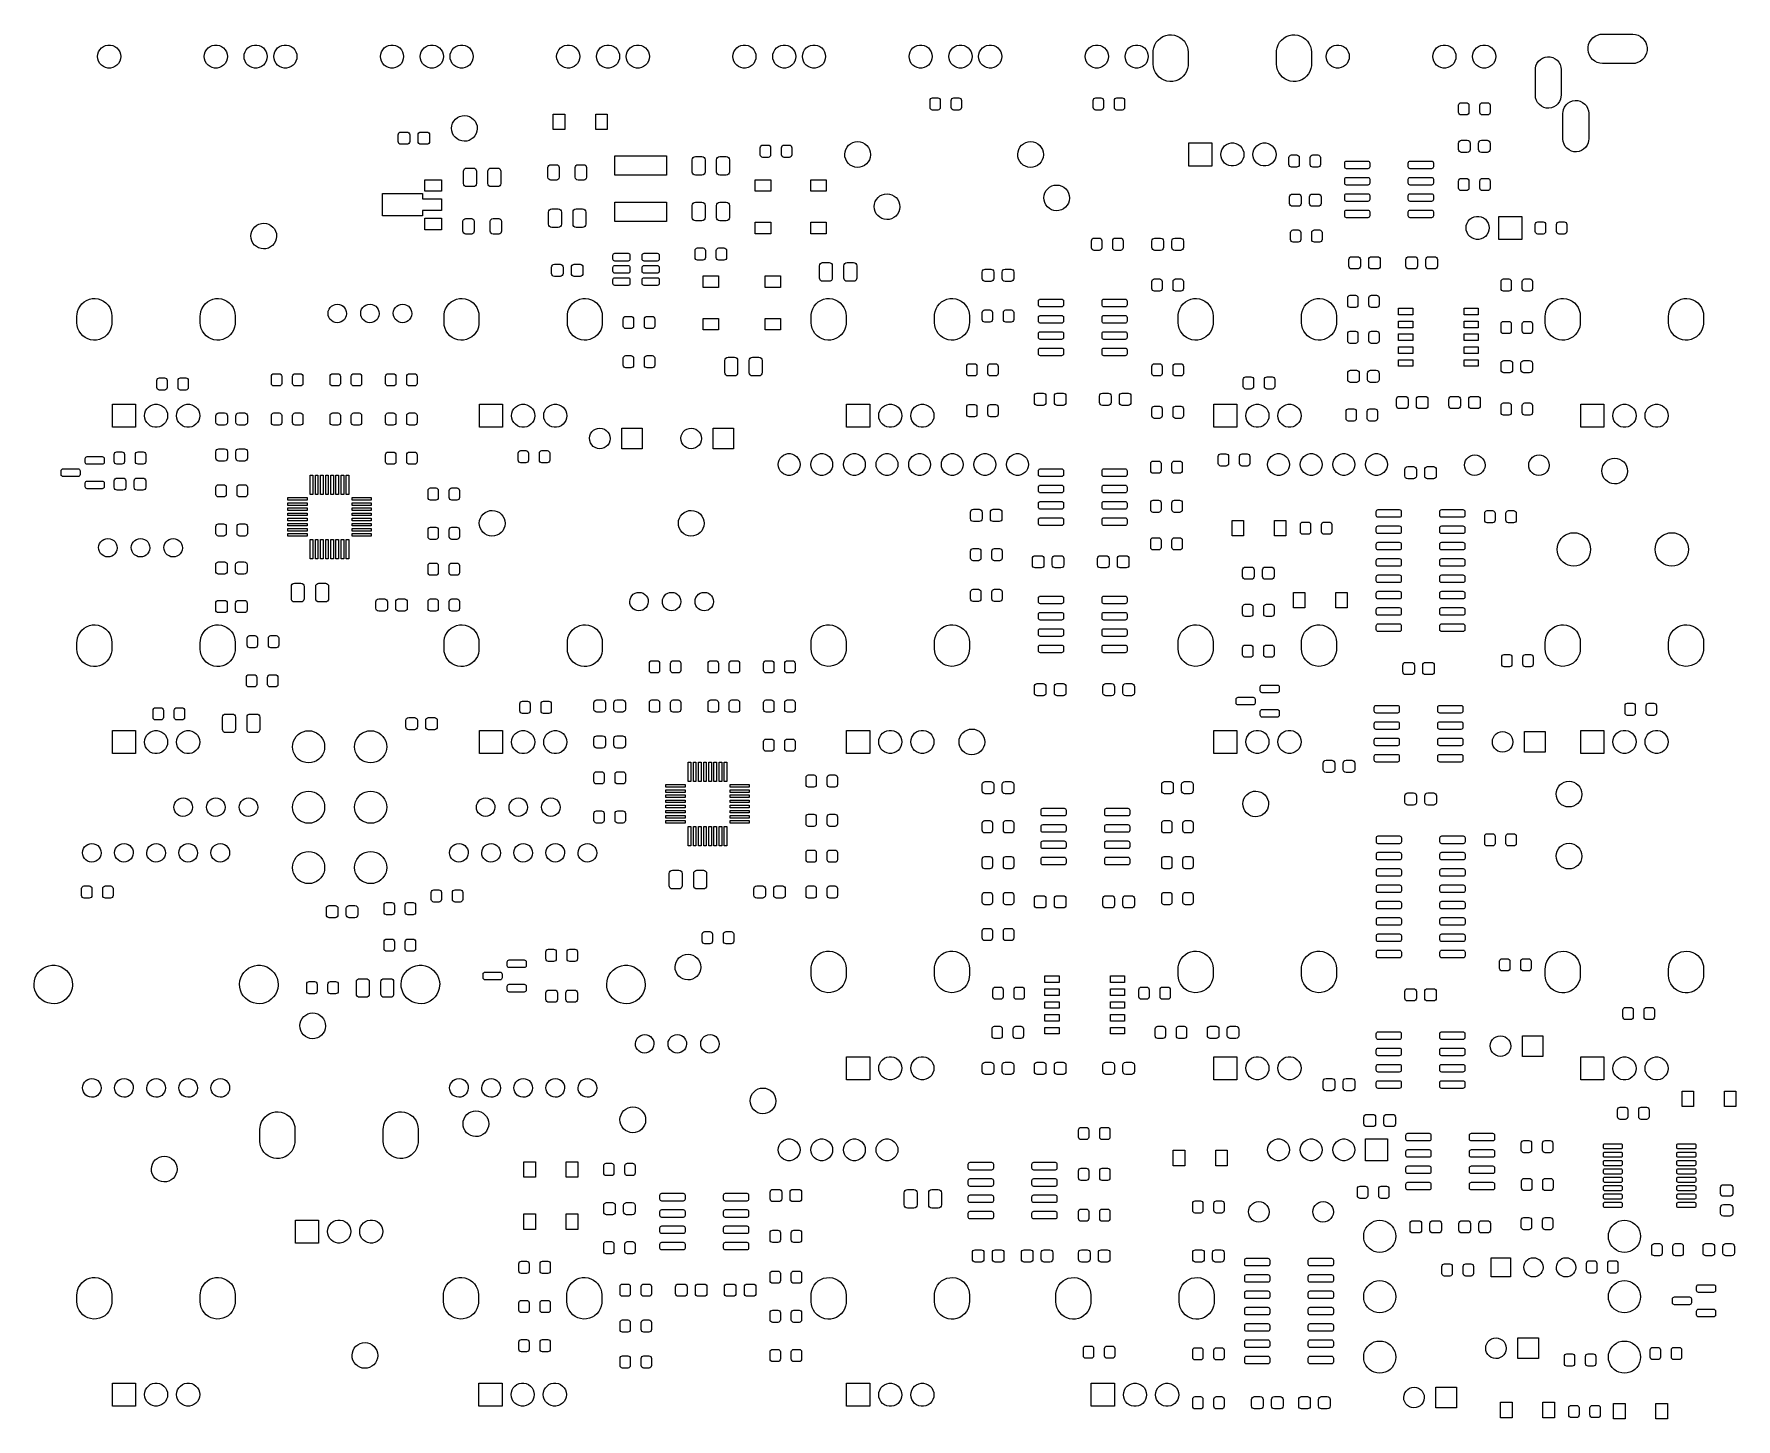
# Model space of a CAD drawing. Extents: x 74 to 207, y -142 to -34.
import ezdxf

# ---------------------------------------------------------------- set-up
doc = ezdxf.new("R2010")
doc.units = 0
doc.layers.add('BLACK', color=7, linetype='CONTINUOUS')

msp = doc.modelspace()

# ---------------------------------------------------------------- linework, layer by layer
at = {"layer": 'BLACK', "linetype": 'CONTINUOUS'}
for p, q in [((161.679, -34.4497), (161.825, -34.2719)), ((161.825, -34.2719), (161.999, -34.1211)), ((161.999, -34.1211), (162.195, -34.0018)), ((162.195, -34.0018), (162.409, -33.9174)), ((162.409, -33.9174), (162.634, -33.8701)), ((162.634, -33.8701), (162.864, -33.8615)), ((162.864, -33.8615), (163.092, -33.8917)), ((163.092, -33.8917), (163.312, -33.9599)), ((163.312, -33.9599), (163.517, -34.0641)), ((163.517, -34.0641), (163.701, -34.2014)), ((163.701, -34.2014), (163.86, -34.3678)), ((163.86, -34.3678), (163.988, -34.5586)), ((171.279, -34.4497), (171.425, -34.2719)), ((171.425, -34.2719), (171.599, -34.1211)), ((171.599, -34.1211), (171.795, -34.0018)), ((171.795, -34.0018), (172.009, -33.9174)), ((172.009, -33.9174), (172.234, -33.8701)), ((172.234, -33.8701), (172.464, -33.8615)), ((172.464, -33.8615), (172.692, -33.8917)), ((172.692, -33.8917), (172.912, -33.9599)), ((172.912, -33.9599), (173.117, -34.0641)), ((173.117, -34.0641), (173.301, -34.2014)), ((173.301, -34.2014), (173.46, -34.3678)), ((173.46, -34.3678), (173.588, -34.5586)), ((195.331, -34.6284), (195.409, -34.4329)), ((195.409, -34.4329), (195.522, -34.2549)), ((195.522, -34.2549), (195.665, -34.1004)), ((195.665, -34.1004), (195.833, -33.9745)), ((195.833, -33.9745), (196.022, -33.8814)), ((196.022, -33.8814), (196.224, -33.8243)), ((196.224, -33.8243), (196.434, -33.805)), ((196.434, -33.805), (198.734, -33.805)), ((198.734, -33.805), (198.764, -33.8054)), ((198.764, -33.8054), (198.973, -33.8301)), ((198.973, -33.8301), (199.174, -33.8925)), ((199.174, -33.8925), (199.36, -33.9905)), ((199.36, -33.9905), (199.526, -34.1208)), ((199.526, -34.1208), (199.664, -34.279)), ((199.664, -34.279), (199.772, -34.4599)), ((79.27, -35.56), (79.2897, -35.3729)), ((79.2897, -35.7471), (79.27, -35.56)), ((79.2897, -35.3729), (79.3478, -35.1939)), ((79.3478, -35.9261), (79.2897, -35.7471)), ((79.3478, -35.1939), (79.4419, -35.031)), ((79.4419, -35.031), (79.5678, -34.8912)), ((79.5678, -34.8912), (79.72, -34.7806)), ((79.72, -34.7806), (79.8919, -34.704)), ((79.8919, -34.704), (80.0759, -34.6649)), ((80.0759, -34.6649), (80.2641, -34.6649)), ((80.2641, -34.6649), (80.4481, -34.704)), ((80.4481, -34.704), (80.62, -34.7806)), ((80.62, -34.7806), (80.7722, -34.8912)), ((80.7722, -34.8912), (80.8981, -35.031)), ((80.8981, -35.031), (80.9922, -35.1939)), ((80.9922, -35.1939), (81.0503, -35.3729)), ((81.0503, -35.7471), (80.9922, -35.9261)), ((81.0503, -35.3729), (81.07, -35.56)), ((81.07, -35.56), (81.0503, -35.7471)), ((87.57, -35.56), (87.5897, -35.3729)), ((87.5897, -35.7471), (87.57, -35.56)), ((87.5897, -35.3729), (87.6478, -35.1939)), ((87.6478, -35.9261), (87.5897, -35.7471)), ((87.6478, -35.1939), (87.7419, -35.031)), ((87.7419, -35.031), (87.8678, -34.8912)), ((87.8678, -34.8912), (88.02, -34.7806)), ((88.02, -34.7806), (88.1919, -34.704)), ((88.1919, -34.704), (88.3759, -34.6649)), ((88.3759, -34.6649), (88.5641, -34.6649)), ((88.5641, -34.6649), (88.7481, -34.704)), ((88.7481, -34.704), (88.92, -34.7806)), ((88.92, -34.7806), (89.0722, -34.8912)), ((89.0722, -34.8912), (89.1981, -35.031)), ((89.1981, -35.031), (89.2922, -35.1939)), ((89.2922, -35.1939), (89.3503, -35.3729)), ((89.3503, -35.7471), (89.2922, -35.9261)), ((89.3503, -35.3729), (89.37, -35.56)), ((89.37, -35.56), (89.3503, -35.7471)), ((90.67, -35.56), (90.6897, -35.3729)), ((90.6897, -35.7471), (90.67, -35.56)), ((90.6897, -35.3729), (90.7478, -35.1939)), ((90.7478, -35.9261), (90.6897, -35.7471)), ((90.7478, -35.1939), (90.8419, -35.031)), ((90.8419, -35.031), (90.9678, -34.8912)), ((90.9678, -34.8912), (91.12, -34.7806)), ((91.12, -34.7806), (91.2919, -34.704)), ((91.2919, -34.704), (91.4759, -34.6649)), ((91.4759, -34.6649), (91.6641, -34.6649)), ((91.6641, -34.6649), (91.8481, -34.704)), ((91.8481, -34.704), (92.02, -34.7806)), ((92.02, -34.7806), (92.1722, -34.8912)), ((92.1722, -34.8912), (92.2981, -35.031)), ((92.2981, -35.031), (92.3922, -35.1939)), ((92.3922, -35.1939), (92.4503, -35.3729)), ((92.4503, -35.7471), (92.3922, -35.9261)), ((92.4503, -35.3729), (92.47, -35.56)), ((92.47, -35.56), (92.4503, -35.7471)), ((92.986, -35.56), (93.0057, -35.3729)), ((93.0057, -35.7471), (92.986, -35.56)), ((93.0057, -35.3729), (93.0638, -35.1939)), ((93.0638, -35.9261), (93.0057, -35.7471)), ((93.0638, -35.1939), (93.1579, -35.031)), ((93.1579, -35.031), (93.2838, -34.8912)), ((93.2838, -34.8912), (93.436, -34.7806)), ((93.436, -34.7806), (93.6079, -34.704)), ((93.6079, -34.704), (93.7919, -34.6649)), ((93.7919, -34.6649), (93.9801, -34.6649)), ((93.9801, -34.6649), (94.1641, -34.704)), ((94.1641, -34.704), (94.336, -34.7806)), ((94.336, -34.7806), (94.4882, -34.8912)), ((94.4882, -34.8912), (94.6141, -35.031)), ((94.6141, -35.031), (94.7082, -35.1939)), ((94.7082, -35.1939), (94.7663, -35.3729)), ((94.7663, -35.7471), (94.7082, -35.9261)), ((94.7663, -35.3729), (94.786, -35.56)), ((94.786, -35.56), (94.7663, -35.7471)), ((101.286, -35.56), (101.306, -35.3729)), ((101.306, -35.7471), (101.286, -35.56)), ((101.306, -35.3729), (101.364, -35.1939)), ((101.364, -35.9261), (101.306, -35.7471)), ((101.364, -35.1939), (101.458, -35.031)), ((101.458, -35.031), (101.584, -34.8912)), ((101.584, -34.8912), (101.736, -34.7806)), ((101.736, -34.7806), (101.908, -34.704)), ((101.908, -34.704), (102.092, -34.6649)), ((102.092, -34.6649), (102.28, -34.6649)), ((102.28, -34.6649), (102.464, -34.704)), ((102.464, -34.704), (102.636, -34.7806)), ((102.636, -34.7806), (102.788, -34.8912)), ((102.788, -34.8912), (102.914, -35.031)), ((102.914, -35.031), (103.008, -35.1939)), ((103.008, -35.1939), (103.066, -35.3729)), ((103.066, -35.7471), (103.008, -35.9261)), ((103.066, -35.3729), (103.086, -35.56)), ((103.086, -35.56), (103.066, -35.7471)), ((104.386, -35.56), (104.406, -35.3729)), ((104.406, -35.7471), (104.386, -35.56)), ((104.406, -35.3729), (104.464, -35.1939)), ((104.464, -35.9261), (104.406, -35.7471)), ((104.464, -35.1939), (104.558, -35.031)), ((104.558, -35.031), (104.684, -34.8912)), ((104.684, -34.8912), (104.836, -34.7806)), ((104.836, -34.7806), (105.008, -34.704)), ((105.008, -34.704), (105.192, -34.6649)), ((105.192, -34.6649), (105.38, -34.6649)), ((105.38, -34.6649), (105.564, -34.704)), ((105.564, -34.704), (105.736, -34.7806)), ((105.736, -34.7806), (105.888, -34.8912)), ((105.888, -34.8912), (106.014, -35.031)), ((106.014, -35.031), (106.108, -35.1939)), ((106.108, -35.1939), (106.166, -35.3729)), ((106.166, -35.7471), (106.108, -35.9261)), ((106.166, -35.3729), (106.186, -35.56)), ((106.186, -35.56), (106.166, -35.7471)), ((106.702, -35.56), (106.722, -35.3729)), ((106.722, -35.7471), (106.702, -35.56)), ((106.722, -35.3729), (106.78, -35.1939)), ((106.78, -35.9261), (106.722, -35.7471)), ((106.78, -35.1939), (106.874, -35.031)), ((106.874, -35.031), (107, -34.8912)), ((107, -34.8912), (107.152, -34.7806)), ((107.152, -34.7806), (107.324, -34.704)), ((107.324, -34.704), (107.508, -34.6649)), ((107.508, -34.6649), (107.696, -34.6649)), ((107.696, -34.6649), (107.88, -34.704)), ((107.88, -34.704), (108.052, -34.7806)), ((108.052, -34.7806), (108.204, -34.8912)), ((108.204, -34.8912), (108.33, -35.031)), ((108.33, -35.031), (108.424, -35.1939)), ((108.424, -35.1939), (108.482, -35.3729)), ((108.482, -35.7471), (108.424, -35.9261)), ((108.482, -35.3729), (108.502, -35.56)), ((108.502, -35.56), (108.482, -35.7471)), ((115.002, -35.56), (115.022, -35.3729)), ((115.022, -35.7471), (115.002, -35.56)), ((115.022, -35.3729), (115.08, -35.1939)), ((115.08, -35.9261), (115.022, -35.7471)), ((115.08, -35.1939), (115.174, -35.031)), ((115.174, -35.031), (115.3, -34.8912)), ((115.3, -34.8912), (115.452, -34.7806)), ((115.452, -34.7806), (115.624, -34.704)), ((115.624, -34.704), (115.808, -34.6649)), ((115.808, -34.6649), (115.996, -34.6649)), ((115.996, -34.6649), (116.18, -34.704)), ((116.18, -34.704), (116.352, -34.7806)), ((116.352, -34.7806), (116.504, -34.8912)), ((116.504, -34.8912), (116.63, -35.031)), ((116.63, -35.031), (116.724, -35.1939)), ((116.724, -35.1939), (116.782, -35.3729)), ((116.782, -35.7471), (116.724, -35.9261)), ((116.782, -35.3729), (116.802, -35.56)), ((116.802, -35.56), (116.782, -35.7471)), ((118.102, -35.56), (118.122, -35.3729)), ((118.122, -35.7471), (118.102, -35.56)), ((118.122, -35.3729), (118.18, -35.1939)), ((118.18, -35.9261), (118.122, -35.7471)), ((118.18, -35.1939), (118.274, -35.031)), ((118.274, -35.031), (118.4, -34.8912)), ((118.4, -34.8912), (118.552, -34.7806)), ((118.552, -34.7806), (118.724, -34.704)), ((118.724, -34.704), (118.908, -34.6649)), ((118.908, -34.6649), (119.096, -34.6649)), ((119.096, -34.6649), (119.28, -34.704)), ((119.28, -34.704), (119.452, -34.7806)), ((119.452, -34.7806), (119.604, -34.8912)), ((119.604, -34.8912), (119.73, -35.031)), ((119.73, -35.031), (119.824, -35.1939)), ((119.824, -35.1939), (119.882, -35.3729)), ((119.882, -35.7471), (119.824, -35.9261)), ((119.882, -35.3729), (119.902, -35.56)), ((119.902, -35.56), (119.882, -35.7471)), ((120.418, -35.56), (120.438, -35.3729)), ((120.438, -35.7471), (120.418, -35.56)), ((120.438, -35.3729), (120.496, -35.1939)), ((120.496, -35.9261), (120.438, -35.7471)), ((120.496, -35.1939), (120.59, -35.031)), ((120.59, -35.031), (120.716, -34.8912)), ((120.716, -34.8912), (120.868, -34.7806)), ((120.868, -34.7806), (121.04, -34.704)), ((121.04, -34.704), (121.224, -34.6649)), ((121.224, -34.6649), (121.412, -34.6649)), ((121.412, -34.6649), (121.596, -34.704)), ((121.596, -34.704), (121.768, -34.7806)), ((121.768, -34.7806), (121.92, -34.8912)), ((121.92, -34.8912), (122.046, -35.031)), ((122.046, -35.031), (122.14, -35.1939)), ((122.14, -35.1939), (122.198, -35.3729)), ((122.198, -35.7471), (122.14, -35.9261)), ((122.198, -35.3729), (122.218, -35.56)), ((122.218, -35.56), (122.198, -35.7471)), ((128.718, -35.56), (128.738, -35.3729)), ((128.738, -35.7471), (128.718, -35.56)), ((128.738, -35.3729), (128.796, -35.1939)), ((128.796, -35.9261), (128.738, -35.7471)), ((128.796, -35.1939), (128.89, -35.031)), ((128.89, -35.031), (129.016, -34.8912)), ((129.016, -34.8912), (129.168, -34.7806)), ((129.168, -34.7806), (129.34, -34.704)), ((129.34, -34.704), (129.524, -34.6649)), ((129.524, -34.6649), (129.712, -34.6649)), ((129.712, -34.6649), (129.896, -34.704)), ((129.896, -34.704), (130.068, -34.7806)), ((130.068, -34.7806), (130.22, -34.8912)), ((130.22, -34.8912), (130.346, -35.031)), ((130.346, -35.031), (130.44, -35.1939)), ((130.44, -35.1939), (130.498, -35.3729)), ((130.498, -35.7471), (130.44, -35.9261)), ((130.498, -35.3729), (130.518, -35.56)), ((130.518, -35.56), (130.498, -35.7471)), ((131.818, -35.56), (131.838, -35.3729)), ((131.838, -35.7471), (131.818, -35.56)), ((131.838, -35.3729), (131.896, -35.1939)), ((131.896, -35.9261), (131.838, -35.7471)), ((131.896, -35.1939), (131.99, -35.031)), ((131.99, -35.031), (132.116, -34.8912)), ((132.116, -34.8912), (132.268, -34.7806)), ((132.268, -34.7806), (132.44, -34.704)), ((132.44, -34.704), (132.624, -34.6649)), ((132.624, -34.6649), (132.812, -34.6649)), ((132.812, -34.6649), (132.996, -34.704)), ((132.996, -34.704), (133.168, -34.7806)), ((133.168, -34.7806), (133.32, -34.8912)), ((133.32, -34.8912), (133.446, -35.031)), ((133.446, -35.031), (133.54, -35.1939)), ((133.54, -35.1939), (133.598, -35.3729)), ((133.598, -35.7471), (133.54, -35.9261)), ((133.598, -35.3729), (133.618, -35.56)), ((133.618, -35.56), (133.598, -35.7471)), ((134.134, -35.56), (134.154, -35.3729)), ((134.154, -35.7471), (134.134, -35.56)), ((134.154, -35.3729), (134.212, -35.1939)), ((134.212, -35.9261), (134.154, -35.7471)), ((134.212, -35.1939), (134.306, -35.031)), ((134.306, -35.031), (134.432, -34.8912)), ((134.432, -34.8912), (134.584, -34.7806)), ((134.584, -34.7806), (134.756, -34.704)), ((134.756, -34.704), (134.94, -34.6649)), ((134.94, -34.6649), (135.128, -34.6649)), ((135.128, -34.6649), (135.312, -34.704)), ((135.312, -34.704), (135.484, -34.7806)), ((135.484, -34.7806), (135.636, -34.8912)), ((135.636, -34.8912), (135.762, -35.031)), ((135.762, -35.031), (135.856, -35.1939)), ((135.856, -35.1939), (135.914, -35.3729)), ((135.914, -35.7471), (135.856, -35.9261)), ((135.914, -35.3729), (135.934, -35.56)), ((135.934, -35.56), (135.914, -35.7471)), ((142.434, -35.56), (142.454, -35.3729)), ((142.454, -35.7471), (142.434, -35.56)), ((142.454, -35.3729), (142.512, -35.1939)), ((142.512, -35.9261), (142.454, -35.7471)), ((142.512, -35.1939), (142.606, -35.031)), ((142.606, -35.031), (142.732, -34.8912)), ((142.732, -34.8912), (142.884, -34.7806)), ((142.884, -34.7806), (143.056, -34.704)), ((143.056, -34.704), (143.24, -34.6649)), ((143.24, -34.6649), (143.428, -34.6649)), ((143.428, -34.6649), (143.612, -34.704)), ((143.612, -34.704), (143.784, -34.7806)), ((143.784, -34.7806), (143.936, -34.8912)), ((143.936, -34.8912), (144.062, -35.031)), ((144.062, -35.031), (144.156, -35.1939)), ((144.156, -35.1939), (144.214, -35.3729)), ((144.214, -35.7471), (144.156, -35.9261)), ((144.214, -35.3729), (144.234, -35.56)), ((144.234, -35.56), (144.214, -35.7471)), ((145.534, -35.56), (145.554, -35.3729)), ((145.554, -35.7471), (145.534, -35.56)), ((145.554, -35.3729), (145.612, -35.1939)), ((145.612, -35.9261), (145.554, -35.7471)), ((145.612, -35.1939), (145.706, -35.031)), ((145.706, -35.031), (145.832, -34.8912)), ((145.832, -34.8912), (145.984, -34.7806)), ((145.984, -34.7806), (146.156, -34.704)), ((146.156, -34.704), (146.34, -34.6649)), ((146.34, -34.6649), (146.528, -34.6649)), ((146.528, -34.6649), (146.712, -34.704)), ((146.712, -34.704), (146.884, -34.7806)), ((146.884, -34.7806), (147.036, -34.8912)), ((147.036, -34.8912), (147.162, -35.031)), ((147.162, -35.031), (147.256, -35.1939)), ((147.256, -35.1939), (147.314, -35.3729)), ((147.314, -35.7471), (147.256, -35.9261)), ((147.314, -35.3729), (147.334, -35.56)), ((147.334, -35.56), (147.314, -35.7471)), ((147.85, -35.56), (147.87, -35.3729)), ((147.87, -35.7471), (147.85, -35.56)), ((147.87, -35.3729), (147.928, -35.1939)), ((147.928, -35.9261), (147.87, -35.7471)), ((147.928, -35.1939), (148.022, -35.031)), ((148.022, -35.031), (148.148, -34.8912)), ((148.148, -34.8912), (148.3, -34.7806)), ((148.3, -34.7806), (148.472, -34.704)), ((148.472, -34.704), (148.656, -34.6649)), ((148.656, -34.6649), (148.844, -34.6649)), ((148.844, -34.6649), (149.028, -34.704)), ((149.028, -34.704), (149.2, -34.7806)), ((149.2, -34.7806), (149.352, -34.8912)), ((149.352, -34.8912), (149.478, -35.031)), ((149.478, -35.031), (149.572, -35.1939)), ((149.572, -35.1939), (149.63, -35.3729)), ((149.63, -35.7471), (149.572, -35.9261)), ((149.63, -35.3729), (149.65, -35.56)), ((149.65, -35.56), (149.63, -35.7471)), ((156.15, -35.56), (156.17, -35.3729)), ((156.17, -35.7471), (156.15, -35.56)), ((156.17, -35.3729), (156.228, -35.1939)), ((156.228, -35.9261), (156.17, -35.7471)), ((156.228, -35.1939), (156.322, -35.031)), ((156.322, -35.031), (156.448, -34.8912)), ((156.448, -34.8912), (156.6, -34.7806)), ((156.6, -34.7806), (156.772, -34.704)), ((156.772, -34.704), (156.956, -34.6649)), ((156.956, -34.6649), (157.144, -34.6649)), ((157.144, -34.6649), (157.328, -34.704)), ((157.328, -34.704), (157.5, -34.7806)), ((157.5, -34.7806), (157.652, -34.8912)), ((157.652, -34.8912), (157.778, -35.031)), ((157.778, -35.031), (157.872, -35.1939)), ((157.872, -35.1939), (157.93, -35.3729)), ((157.93, -35.7471), (157.872, -35.9261)), ((157.93, -35.3729), (157.95, -35.56)), ((157.95, -35.56), (157.93, -35.7471)), ((159.25, -35.56), (159.27, -35.3729)), ((159.27, -35.7471), (159.25, -35.56)), ((159.27, -35.3729), (159.328, -35.1939)), ((159.328, -35.9261), (159.27, -35.7471)), ((159.328, -35.1939), (159.422, -35.031)), ((159.422, -35.031), (159.548, -34.8912)), ((159.548, -34.8912), (159.7, -34.7806)), ((159.7, -34.7806), (159.872, -34.704)), ((159.872, -34.704), (160.056, -34.6649)), ((160.056, -34.6649), (160.244, -34.6649)), ((160.244, -34.6649), (160.428, -34.704)), ((160.428, -34.704), (160.6, -34.7806)), ((160.6, -34.7806), (160.752, -34.8912)), ((160.752, -34.8912), (160.878, -35.031)), ((160.878, -35.031), (160.972, -35.1939)), ((160.972, -35.1939), (161.03, -35.3729)), ((161.03, -35.7471), (160.972, -35.9261)), ((161.03, -35.3729), (161.05, -35.56)), ((161.05, -35.56), (161.03, -35.7471)), ((161.44, -35.22), (161.446, -35.092)), ((161.44, -36.14), (161.44, -35.22)), ((161.446, -35.092), (161.487, -34.8657)), ((161.487, -34.8657), (161.565, -34.6495)), ((161.565, -34.6495), (161.679, -34.4497)), ((163.988, -34.5586), (164.083, -34.7683)), ((164.083, -34.7683), (164.141, -34.9909)), ((164.141, -34.9909), (164.16, -35.22)), ((164.16, -35.22), (164.16, -36.14)), ((171.04, -35.22), (171.046, -35.092)), ((171.04, -36.14), (171.04, -35.22)), ((171.046, -35.092), (171.087, -34.8657)), ((171.087, -34.8657), (171.165, -34.6495)), ((171.165, -34.6495), (171.279, -34.4497)), ((173.588, -34.5586), (173.683, -34.7683)), ((173.683, -34.7683), (173.741, -34.9909)), ((173.741, -34.9909), (173.76, -35.22)), ((173.76, -35.22), (173.76, -36.14)), ((174.901, -35.56), (174.921, -35.3729)), ((174.921, -35.7471), (174.901, -35.56)), ((174.921, -35.3729), (174.979, -35.1939)), ((174.979, -35.9261), (174.921, -35.7471)), ((174.979, -35.1939), (175.073, -35.031)), ((175.073, -35.031), (175.199, -34.8912)), ((175.199, -34.8912), (175.351, -34.7806)), ((175.351, -34.7806), (175.523, -34.704)), ((175.523, -34.704), (175.707, -34.6649)), ((175.707, -34.6649), (175.895, -34.6649)), ((175.895, -34.6649), (176.079, -34.704)), ((176.079, -34.704), (176.251, -34.7806)), ((176.251, -34.7806), (176.403, -34.8912)), ((176.403, -34.8912), (176.529, -35.031)), ((176.529, -35.031), (176.623, -35.1939)), ((176.623, -35.1939), (176.681, -35.3729)), ((176.681, -35.7471), (176.623, -35.9261)), ((176.681, -35.3729), (176.701, -35.56)), ((176.701, -35.56), (176.681, -35.7471)), ((183.201, -35.56), (183.221, -35.3729)), ((183.221, -35.7471), (183.201, -35.56)), ((183.221, -35.3729), (183.279, -35.1939)), ((183.279, -35.9261), (183.221, -35.7471)), ((183.279, -35.1939), (183.373, -35.031)), ((183.373, -35.031), (183.499, -34.8912)), ((183.499, -34.8912), (183.651, -34.7806)), ((183.651, -34.7806), (183.823, -34.704)), ((183.823, -34.704), (184.007, -34.6649)), ((184.007, -34.6649), (184.195, -34.6649)), ((184.195, -34.6649), (184.379, -34.704)), ((184.379, -34.704), (184.551, -34.7806)), ((184.551, -34.7806), (184.703, -34.8912)), ((184.703, -34.8912), (184.829, -35.031)), ((184.829, -35.031), (184.923, -35.1939)), ((184.923, -35.1939), (184.981, -35.3729)), ((184.981, -35.7471), (184.923, -35.9261)), ((184.981, -35.3729), (185.001, -35.56)), ((185.001, -35.56), (184.981, -35.7471)), ((186.301, -35.56), (186.321, -35.3729)), ((186.321, -35.7471), (186.301, -35.56)), ((186.321, -35.3729), (186.379, -35.1939)), ((186.379, -35.9261), (186.321, -35.7471)), ((186.379, -35.1939), (186.473, -35.031)), ((186.473, -35.031), (186.599, -34.8912)), ((186.599, -34.8912), (186.751, -34.7806)), ((186.751, -34.7806), (186.923, -34.704)), ((186.923, -34.704), (187.107, -34.6649)), ((187.107, -34.6649), (187.295, -34.6649)), ((187.295, -34.6649), (187.479, -34.704)), ((187.479, -34.704), (187.651, -34.7806)), ((187.651, -34.7806), (187.803, -34.8912)), ((187.803, -34.8912), (187.929, -35.031)), ((187.929, -35.031), (188.023, -35.1939)), ((188.023, -35.1939), (188.081, -35.3729)), ((188.081, -35.7471), (188.023, -35.9261)), ((188.081, -35.3729), (188.101, -35.56)), ((188.101, -35.56), (188.081, -35.7471)), ((191.574, -35.7827), (191.746, -35.6762)), ((191.746, -35.6762), (191.935, -35.6064)), ((191.935, -35.6064), (192.135, -35.5762)), ((192.135, -35.5762), (192.337, -35.5868)), ((192.337, -35.5868), (192.533, -35.6377)), ((192.533, -35.6377), (192.714, -35.727)), ((192.714, -35.727), (192.874, -35.8508)), ((195.288, -35.0452), (195.29, -34.8348)), ((195.323, -35.2526), (195.288, -35.0452)), ((195.29, -34.8348), (195.331, -34.6284)), ((195.396, -35.4501), (195.323, -35.2526)), ((195.504, -35.631), (195.396, -35.4501)), ((195.642, -35.7892), (195.504, -35.631)), ((199.646, -35.6551), (199.504, -35.8096)), ((199.759, -35.4771), (199.646, -35.6551)), ((199.837, -35.2816), (199.759, -35.4771)), ((199.772, -34.4599), (199.845, -34.6574)), ((199.878, -35.0752), (199.837, -35.2816)), ((199.845, -34.6574), (199.88, -34.8648)), ((199.88, -34.8648), (199.878, -35.0752)), ((79.4419, -36.089), (79.3478, -35.9261)), ((79.5678, -36.2288), (79.4419, -36.089)), ((79.72, -36.3394), (79.5678, -36.2288)), ((79.8919, -36.416), (79.72, -36.3394)), ((80.0759, -36.4551), (79.8919, -36.416)), ((80.2641, -36.4551), (80.0759, -36.4551)), ((80.4481, -36.416), (80.2641, -36.4551)), ((80.62, -36.3394), (80.4481, -36.416)), ((80.7722, -36.2288), (80.62, -36.3394)), ((80.8981, -36.089), (80.7722, -36.2288)), ((80.9922, -35.9261), (80.8981, -36.089)), ((87.7419, -36.089), (87.6478, -35.9261)), ((87.8678, -36.2288), (87.7419, -36.089)), ((88.02, -36.3394), (87.8678, -36.2288)), ((88.1919, -36.416), (88.02, -36.3394)), ((88.3759, -36.4551), (88.1919, -36.416)), ((88.5641, -36.4551), (88.3759, -36.4551)), ((88.7481, -36.416), (88.5641, -36.4551)), ((88.92, -36.3394), (88.7481, -36.416)), ((89.0722, -36.2288), (88.92, -36.3394)), ((89.1981, -36.089), (89.0722, -36.2288)), ((89.2922, -35.9261), (89.1981, -36.089)), ((90.8419, -36.089), (90.7478, -35.9261)), ((90.9678, -36.2288), (90.8419, -36.089)), ((91.12, -36.3394), (90.9678, -36.2288)), ((91.2919, -36.416), (91.12, -36.3394)), ((91.4759, -36.4551), (91.2919, -36.416)), ((91.6641, -36.4551), (91.4759, -36.4551)), ((91.8481, -36.416), (91.6641, -36.4551)), ((92.02, -36.3394), (91.8481, -36.416)), ((92.1722, -36.2288), (92.02, -36.3394)), ((92.2981, -36.089), (92.1722, -36.2288)), ((92.3922, -35.9261), (92.2981, -36.089)), ((93.1579, -36.089), (93.0638, -35.9261)), ((93.2838, -36.2288), (93.1579, -36.089)), ((93.436, -36.3394), (93.2838, -36.2288)), ((93.6079, -36.416), (93.436, -36.3394)), ((93.7919, -36.4551), (93.6079, -36.416)), ((93.9801, -36.4551), (93.7919, -36.4551)), ((94.1641, -36.416), (93.9801, -36.4551)), ((94.336, -36.3394), (94.1641, -36.416)), ((94.4882, -36.2288), (94.336, -36.3394)), ((94.6141, -36.089), (94.4882, -36.2288)), ((94.7082, -35.9261), (94.6141, -36.089)), ((101.458, -36.089), (101.364, -35.9261)), ((101.584, -36.2288), (101.458, -36.089)), ((101.736, -36.3394), (101.584, -36.2288)), ((101.908, -36.416), (101.736, -36.3394)), ((102.092, -36.4551), (101.908, -36.416)), ((102.28, -36.4551), (102.092, -36.4551)), ((102.464, -36.416), (102.28, -36.4551)), ((102.636, -36.3394), (102.464, -36.416)), ((102.788, -36.2288), (102.636, -36.3394)), ((102.914, -36.089), (102.788, -36.2288)), ((103.008, -35.9261), (102.914, -36.089)), ((104.558, -36.089), (104.464, -35.9261)), ((104.684, -36.2288), (104.558, -36.089)), ((104.836, -36.3394), (104.684, -36.2288)), ((105.008, -36.416), (104.836, -36.3394)), ((105.192, -36.4551), (105.008, -36.416)), ((105.38, -36.4551), (105.192, -36.4551)), ((105.564, -36.416), (105.38, -36.4551)), ((105.736, -36.3394), (105.564, -36.416)), ((105.888, -36.2288), (105.736, -36.3394)), ((106.014, -36.089), (105.888, -36.2288)), ((106.108, -35.9261), (106.014, -36.089)), ((106.874, -36.089), (106.78, -35.9261)), ((107, -36.2288), (106.874, -36.089)), ((107.152, -36.3394), (107, -36.2288)), ((107.324, -36.416), (107.152, -36.3394)), ((107.508, -36.4551), (107.324, -36.416)), ((107.696, -36.4551), (107.508, -36.4551)), ((107.88, -36.416), (107.696, -36.4551)), ((108.052, -36.3394), (107.88, -36.416)), ((108.204, -36.2288), (108.052, -36.3394)), ((108.33, -36.089), (108.204, -36.2288)), ((108.424, -35.9261), (108.33, -36.089)), ((115.174, -36.089), (115.08, -35.9261)), ((115.3, -36.2288), (115.174, -36.089)), ((115.452, -36.3394), (115.3, -36.2288)), ((115.624, -36.416), (115.452, -36.3394)), ((115.808, -36.4551), (115.624, -36.416)), ((115.996, -36.4551), (115.808, -36.4551)), ((116.18, -36.416), (115.996, -36.4551)), ((116.352, -36.3394), (116.18, -36.416)), ((116.504, -36.2288), (116.352, -36.3394)), ((116.63, -36.089), (116.504, -36.2288)), ((116.724, -35.9261), (116.63, -36.089)), ((118.274, -36.089), (118.18, -35.9261)), ((118.4, -36.2288), (118.274, -36.089)), ((118.552, -36.3394), (118.4, -36.2288)), ((118.724, -36.416), (118.552, -36.3394)), ((118.908, -36.4551), (118.724, -36.416)), ((119.096, -36.4551), (118.908, -36.4551)), ((119.28, -36.416), (119.096, -36.4551)), ((119.452, -36.3394), (119.28, -36.416)), ((119.604, -36.2288), (119.452, -36.3394)), ((119.73, -36.089), (119.604, -36.2288)), ((119.824, -35.9261), (119.73, -36.089)), ((120.59, -36.089), (120.496, -35.9261)), ((120.716, -36.2288), (120.59, -36.089)), ((120.868, -36.3394), (120.716, -36.2288)), ((121.04, -36.416), (120.868, -36.3394)), ((121.224, -36.4551), (121.04, -36.416)), ((121.412, -36.4551), (121.224, -36.4551)), ((121.596, -36.416), (121.412, -36.4551)), ((121.768, -36.3394), (121.596, -36.416)), ((121.92, -36.2288), (121.768, -36.3394)), ((122.046, -36.089), (121.92, -36.2288)), ((122.14, -35.9261), (122.046, -36.089)), ((128.89, -36.089), (128.796, -35.9261)), ((129.016, -36.2288), (128.89, -36.089)), ((129.168, -36.3394), (129.016, -36.2288)), ((129.34, -36.416), (129.168, -36.3394)), ((129.524, -36.4551), (129.34, -36.416)), ((129.712, -36.4551), (129.524, -36.4551)), ((129.896, -36.416), (129.712, -36.4551)), ((130.068, -36.3394), (129.896, -36.416)), ((130.22, -36.2288), (130.068, -36.3394)), ((130.346, -36.089), (130.22, -36.2288)), ((130.44, -35.9261), (130.346, -36.089)), ((131.99, -36.089), (131.896, -35.9261)), ((132.116, -36.2288), (131.99, -36.089)), ((132.268, -36.3394), (132.116, -36.2288)), ((132.44, -36.416), (132.268, -36.3394)), ((132.624, -36.4551), (132.44, -36.416)), ((132.812, -36.4551), (132.624, -36.4551)), ((132.996, -36.416), (132.812, -36.4551)), ((133.168, -36.3394), (132.996, -36.416)), ((133.32, -36.2288), (133.168, -36.3394)), ((133.446, -36.089), (133.32, -36.2288)), ((133.54, -35.9261), (133.446, -36.089)), ((134.306, -36.089), (134.212, -35.9261)), ((134.432, -36.2288), (134.306, -36.089)), ((134.584, -36.3394), (134.432, -36.2288)), ((134.756, -36.416), (134.584, -36.3394)), ((134.94, -36.4551), (134.756, -36.416)), ((135.128, -36.4551), (134.94, -36.4551)), ((135.312, -36.416), (135.128, -36.4551)), ((135.484, -36.3394), (135.312, -36.416)), ((135.636, -36.2288), (135.484, -36.3394)), ((135.762, -36.089), (135.636, -36.2288)), ((135.856, -35.9261), (135.762, -36.089)), ((142.606, -36.089), (142.512, -35.9261)), ((142.732, -36.2288), (142.606, -36.089)), ((142.884, -36.3394), (142.732, -36.2288)), ((143.056, -36.416), (142.884, -36.3394)), ((143.24, -36.4551), (143.056, -36.416)), ((143.428, -36.4551), (143.24, -36.4551)), ((143.612, -36.416), (143.428, -36.4551)), ((143.784, -36.3394), (143.612, -36.416)), ((143.936, -36.2288), (143.784, -36.3394)), ((144.062, -36.089), (143.936, -36.2288)), ((144.156, -35.9261), (144.062, -36.089)), ((145.706, -36.089), (145.612, -35.9261)), ((145.832, -36.2288), (145.706, -36.089)), ((145.984, -36.3394), (145.832, -36.2288)), ((146.156, -36.416), (145.984, -36.3394)), ((146.34, -36.4551), (146.156, -36.416)), ((146.528, -36.4551), (146.34, -36.4551)), ((146.712, -36.416), (146.528, -36.4551)), ((146.884, -36.3394), (146.712, -36.416)), ((147.036, -36.2288), (146.884, -36.3394)), ((147.162, -36.089), (147.036, -36.2288)), ((147.256, -35.9261), (147.162, -36.089)), ((148.022, -36.089), (147.928, -35.9261)), ((148.148, -36.2288), (148.022, -36.089)), ((148.3, -36.3394), (148.148, -36.2288)), ((148.472, -36.416), (148.3, -36.3394)), ((148.656, -36.4551), (148.472, -36.416)), ((148.844, -36.4551), (148.656, -36.4551)), ((149.028, -36.416), (148.844, -36.4551)), ((149.2, -36.3394), (149.028, -36.416)), ((149.352, -36.2288), (149.2, -36.3394)), ((149.478, -36.089), (149.352, -36.2288)), ((149.572, -35.9261), (149.478, -36.089)), ((156.322, -36.089), (156.228, -35.9261)), ((156.448, -36.2288), (156.322, -36.089)), ((156.6, -36.3394), (156.448, -36.2288)), ((156.772, -36.416), (156.6, -36.3394)), ((156.956, -36.4551), (156.772, -36.416)), ((157.144, -36.4551), (156.956, -36.4551)), ((157.328, -36.416), (157.144, -36.4551)), ((157.5, -36.3394), (157.328, -36.416)), ((157.652, -36.2288), (157.5, -36.3394)), ((157.778, -36.089), (157.652, -36.2288)), ((157.872, -35.9261), (157.778, -36.089)), ((159.422, -36.089), (159.328, -35.9261)), ((159.548, -36.2288), (159.422, -36.089)), ((159.7, -36.3394), (159.548, -36.2288)), ((159.872, -36.416), (159.7, -36.3394)), ((160.056, -36.4551), (159.872, -36.416)), ((160.244, -36.4551), (160.056, -36.4551)), ((160.428, -36.416), (160.244, -36.4551)), ((160.6, -36.3394), (160.428, -36.416)), ((160.752, -36.2288), (160.6, -36.3394)), ((160.878, -36.089), (160.752, -36.2288)), ((160.972, -35.9261), (160.878, -36.089)), ((161.459, -36.3691), (161.44, -36.14)), ((161.517, -36.5917), (161.459, -36.3691)), ((161.612, -36.8014), (161.517, -36.5917)), ((161.74, -36.9922), (161.612, -36.8014)), ((161.899, -37.1586), (161.74, -36.9922)), ((163.775, -37.0881), (163.601, -37.2389)), ((163.921, -36.9103), (163.775, -37.0881)), ((164.035, -36.7105), (163.921, -36.9103)), ((164.113, -36.4943), (164.035, -36.7105)), ((164.154, -36.268), (164.113, -36.4943)), ((164.16, -36.14), (164.154, -36.268)), ((171.059, -36.3691), (171.04, -36.14)), ((171.117, -36.5917), (171.059, -36.3691)), ((171.212, -36.8014), (171.117, -36.5917)), ((171.34, -36.9922), (171.212, -36.8014)), ((171.499, -37.1586), (171.34, -36.9922)), ((173.375, -37.0881), (173.201, -37.2389)), ((173.521, -36.9103), (173.375, -37.0881)), ((173.635, -36.7105), (173.521, -36.9103)), ((173.713, -36.4943), (173.635, -36.7105)), ((173.754, -36.268), (173.713, -36.4943)), ((173.76, -36.14), (173.754, -36.268)), ((175.073, -36.089), (174.979, -35.9261)), ((175.199, -36.2288), (175.073, -36.089)), ((175.351, -36.3394), (175.199, -36.2288)), ((175.523, -36.416), (175.351, -36.3394)), ((175.707, -36.4551), (175.523, -36.416)), ((175.895, -36.4551), (175.707, -36.4551)), ((176.079, -36.416), (175.895, -36.4551)), ((176.251, -36.3394), (176.079, -36.416)), ((176.403, -36.2288), (176.251, -36.3394)), ((176.529, -36.089), (176.403, -36.2288)), ((176.623, -35.9261), (176.529, -36.089)), ((183.373, -36.089), (183.279, -35.9261)), ((183.499, -36.2288), (183.373, -36.089)), ((183.651, -36.3394), (183.499, -36.2288)), ((183.823, -36.416), (183.651, -36.3394)), ((184.007, -36.4551), (183.823, -36.416)), ((184.195, -36.4551), (184.007, -36.4551)), ((184.379, -36.416), (184.195, -36.4551)), ((184.551, -36.3394), (184.379, -36.416)), ((184.703, -36.2288), (184.551, -36.3394)), ((184.829, -36.089), (184.703, -36.2288)), ((184.923, -35.9261), (184.829, -36.089)), ((186.473, -36.089), (186.379, -35.9261)), ((186.599, -36.2288), (186.473, -36.089)), ((186.751, -36.3394), (186.599, -36.2288)), ((186.923, -36.416), (186.751, -36.3394)), ((187.107, -36.4551), (186.923, -36.416)), ((187.295, -36.4551), (187.107, -36.4551)), ((187.479, -36.416), (187.295, -36.4551)), ((187.651, -36.3394), (187.479, -36.416)), ((187.803, -36.2288), (187.651, -36.3394)), ((187.929, -36.089), (187.803, -36.2288)), ((188.023, -35.9261), (187.929, -36.089)), ((191.184, -36.575), (191.189, -36.4705)), ((191.184, -38.575), (191.184, -36.575)), ((191.189, -36.4705), (191.231, -36.2726)), ((191.231, -36.2726), (191.311, -36.0871)), ((191.311, -36.0871), (191.427, -35.9216)), ((191.427, -35.9216), (191.574, -35.7827)), ((192.874, -35.8508), (193.005, -36.0043)), ((193.005, -36.0043), (193.103, -36.1811)), ((193.103, -36.1811), (193.164, -36.3739)), ((193.164, -36.3739), (193.184, -36.575)), ((193.184, -36.575), (193.184, -38.575)), ((195.808, -35.9195), (195.642, -35.7892)), ((195.994, -36.0175), (195.808, -35.9195)), ((196.195, -36.0799), (195.994, -36.0175)), ((196.404, -36.1046), (196.195, -36.0799)), ((196.434, -36.105), (196.404, -36.1046)), ((198.734, -36.105), (196.434, -36.105)), ((198.944, -36.0857), (198.734, -36.105)), ((199.146, -36.0286), (198.944, -36.0857)), ((199.335, -35.9355), (199.146, -36.0286)), ((199.504, -35.8096), (199.335, -35.9355)), ((162.083, -37.2959), (161.899, -37.1586)), ((162.288, -37.4001), (162.083, -37.2959)), ((162.508, -37.4683), (162.288, -37.4001)), ((162.736, -37.4985), (162.508, -37.4683)), ((162.966, -37.4899), (162.736, -37.4985)), ((163.191, -37.4426), (162.966, -37.4899)), ((163.405, -37.3582), (163.191, -37.4426)), ((163.601, -37.2389), (163.405, -37.3582)), ((171.683, -37.2959), (171.499, -37.1586)), ((171.888, -37.4001), (171.683, -37.2959)), ((172.108, -37.4683), (171.888, -37.4001)), ((172.336, -37.4985), (172.108, -37.4683)), ((172.566, -37.4899), (172.336, -37.4985)), ((172.791, -37.4426), (172.566, -37.4899)), ((173.005, -37.3582), (172.791, -37.4426)), ((173.201, -37.2389), (173.005, -37.3582)), ((144.063, -38.968), (144.078, -38.8915)), ((144.063, -39.518), (144.063, -38.968)), ((144.078, -39.5945), (144.063, -39.518)), ((144.078, -38.8915), (144.122, -38.8266)), ((144.122, -39.6594), (144.078, -39.5945)), ((144.122, -38.8266), (144.186, -38.7832)), ((144.186, -39.7028), (144.122, -39.6594)), ((144.186, -38.7832), (144.263, -38.768)), ((144.263, -39.718), (144.186, -39.7028)), ((144.263, -38.768), (144.663, -38.768)), ((144.663, -39.718), (144.263, -39.718)), ((144.663, -38.768), (144.74, -38.7832)), ((144.74, -39.7028), (144.663, -39.718)), ((144.74, -38.7832), (144.804, -38.8266)), ((144.804, -39.6594), (144.74, -39.7028)), ((144.804, -38.8266), (144.848, -38.8915)), ((144.848, -39.5945), (144.804, -39.6594)), ((144.848, -38.8915), (144.863, -38.968)), ((144.863, -39.518), (144.848, -39.5945)), ((144.863, -38.968), (144.863, -39.518)), ((145.713, -38.968), (145.728, -38.8915)), ((145.713, -39.518), (145.713, -38.968)), ((145.728, -39.5945), (145.713, -39.518)), ((145.728, -38.8915), (145.772, -38.8266)), ((145.772, -39.6594), (145.728, -39.5945)), ((145.772, -38.8266), (145.836, -38.7832)), ((145.836, -39.7028), (145.772, -39.6594)), ((145.836, -38.7832), (145.913, -38.768)), ((145.913, -39.718), (145.836, -39.7028)), ((145.913, -38.768), (146.313, -38.768)), ((146.313, -39.718), (145.913, -39.718)), ((146.313, -38.768), (146.39, -38.7832)), ((146.39, -39.7028), (146.313, -39.718)), ((146.39, -38.7832), (146.454, -38.8266)), ((146.454, -39.6594), (146.39, -39.7028)), ((146.454, -38.8266), (146.498, -38.8915)), ((146.498, -39.5945), (146.454, -39.6594)), ((146.498, -38.8915), (146.513, -38.968)), ((146.513, -39.518), (146.498, -39.5945)), ((146.513, -38.968), (146.513, -39.518)), ((156.763, -38.968), (156.778, -38.8915)), ((156.763, -39.518), (156.763, -38.968)), ((156.778, -39.5945), (156.763, -39.518)), ((156.778, -38.8915), (156.822, -38.8266)), ((156.822, -39.6594), (156.778, -39.5945)), ((156.822, -38.8266), (156.886, -38.7832)), ((156.886, -39.7028), (156.822, -39.6594)), ((156.886, -38.7832), (156.963, -38.768)), ((156.963, -39.718), (156.886, -39.7028)), ((156.963, -38.768), (157.363, -38.768)), ((157.363, -39.718), (156.963, -39.718)), ((157.363, -38.768), (157.44, -38.7832)), ((157.44, -39.7028), (157.363, -39.718)), ((157.44, -38.7832), (157.504, -38.8266)), ((157.504, -39.6594), (157.44, -39.7028)), ((157.504, -38.8266), (157.548, -38.8915)), ((157.548, -39.5945), (157.504, -39.6594)), ((157.548, -38.8915), (157.563, -38.968)), ((157.563, -39.518), (157.548, -39.5945)), ((157.563, -38.968), (157.563, -39.518)), ((158.413, -38.968), (158.428, -38.8915)), ((158.413, -39.518), (158.413, -38.968)), ((158.428, -39.5945), (158.413, -39.518)), ((158.428, -38.8915), (158.472, -38.8266)), ((158.472, -39.6594), (158.428, -39.5945)), ((158.472, -38.8266), (158.536, -38.7832)), ((158.536, -39.7028), (158.472, -39.6594)), ((158.536, -38.7832), (158.613, -38.768)), ((158.613, -39.718), (158.536, -39.7028)), ((158.613, -38.768), (159.013, -38.768)), ((159.013, -39.718), (158.613, -39.718)), ((159.013, -38.768), (159.09, -38.7832)), ((159.09, -39.7028), (159.013, -39.718)), ((159.09, -38.7832), (159.154, -38.8266)), ((159.154, -39.6594), (159.09, -39.7028)), ((159.154, -38.8266), (159.198, -38.8915)), ((159.198, -39.5945), (159.154, -39.6594)), ((159.198, -38.8915), (159.213, -38.968)), ((159.213, -39.518), (159.198, -39.5945)), ((159.213, -38.968), (159.213, -39.518)), ((185.211, -39.349), (185.226, -39.2725)), ((185.211, -39.899), (185.211, -39.349)), ((185.226, -39.2725), (185.27, -39.2076)), ((185.27, -39.2076), (185.334, -39.1642)), ((185.334, -39.1642), (185.411, -39.149)), ((185.411, -39.149), (185.811, -39.149)), ((185.811, -39.149), (185.888, -39.1642)), ((185.888, -39.1642), (185.952, -39.2076)), ((185.952, -39.2076), (185.996, -39.2725)), ((185.996, -39.2725), (186.011, -39.349)), ((186.011, -39.349), (186.011, -39.899)), ((186.861, -39.349), (186.876, -39.2725)), ((186.861, -39.899), (186.861, -39.349)), ((186.876, -39.2725), (186.92, -39.2076)), ((186.92, -39.2076), (186.984, -39.1642)), ((186.984, -39.1642), (187.061, -39.149)), ((187.061, -39.149), (187.461, -39.149)), ((187.461, -39.149), (187.538, -39.1642)), ((187.538, -39.1642), (187.602, -39.2076)), ((187.602, -39.2076), (187.646, -39.2725)), ((187.646, -39.2725), (187.661, -39.349)), ((187.661, -39.349), (187.661, -39.899)), ((191.204, -38.7761), (191.184, -38.575)), ((191.265, -38.9689), (191.204, -38.7761)), ((191.363, -39.1457), (191.265, -38.9689)), ((191.494, -39.2992), (191.363, -39.1457)), ((191.654, -39.423), (191.494, -39.2992)), ((191.835, -39.5123), (191.654, -39.423)), ((192.031, -39.5632), (191.835, -39.5123)), ((192.233, -39.5738), (192.031, -39.5632)), ((192.433, -39.5436), (192.233, -39.5738)), ((192.622, -39.4738), (192.433, -39.5436)), ((192.794, -39.3673), (192.622, -39.4738)), ((192.941, -39.2284), (192.794, -39.3673)), ((193.057, -39.0629), (192.941, -39.2284)), ((193.137, -38.8774), (193.057, -39.0629)), ((193.179, -38.6795), (193.137, -38.8774)), ((193.184, -38.575), (193.179, -38.6795)), ((193.339, -39.8705), (193.381, -39.6726)), ((193.381, -39.6726), (193.461, -39.4871)), ((193.461, -39.4871), (193.577, -39.3216)), ((193.577, -39.3216), (193.724, -39.1827)), ((193.724, -39.1827), (193.896, -39.0762)), ((193.896, -39.0762), (194.085, -39.0064)), ((194.085, -39.0064), (194.285, -38.9762)), ((194.285, -38.9762), (194.487, -38.9868)), ((194.487, -38.9868), (194.683, -39.0377)), ((194.683, -39.0377), (194.864, -39.127)), ((194.864, -39.127), (195.024, -39.2508)), ((195.024, -39.2508), (195.155, -39.4043)), ((195.155, -39.4043), (195.253, -39.5811)), ((195.253, -39.5811), (195.314, -39.7739)), ((106.823, -41.134), (106.845, -40.9401)), ((106.845, -40.9401), (106.904, -40.7541)), ((106.904, -40.7541), (106.998, -40.583)), ((106.998, -40.583), (107.123, -40.4335)), ((107.123, -40.4335), (107.275, -40.3112)), ((107.275, -40.3112), (107.448, -40.2208)), ((107.448, -40.2208), (107.636, -40.1657)), ((107.636, -40.1657), (107.83, -40.148)), ((107.83, -40.148), (108.024, -40.1684)), ((108.024, -40.1684), (108.211, -40.2261)), ((108.211, -40.2261), (108.382, -40.319)), ((108.382, -40.319), (108.533, -40.4434)), ((108.533, -40.4434), (108.656, -40.5946)), ((108.656, -40.5946), (108.748, -40.7669)), ((108.748, -40.7669), (108.804, -40.9538)), ((108.804, -40.9538), (108.823, -41.148)), ((114.74, -41.24), (114.74, -40.04)), ((114.74, -40.04), (115.64, -40.04)), ((115.64, -40.04), (115.64, -41.24)), ((118.04, -41.24), (118.04, -40.04)), ((118.04, -40.04), (118.94, -40.04)), ((118.94, -40.04), (118.94, -41.24)), ((185.226, -39.9755), (185.211, -39.899)), ((185.27, -40.0404), (185.226, -39.9755)), ((185.334, -40.0838), (185.27, -40.0404)), ((185.411, -40.099), (185.334, -40.0838)), ((185.811, -40.099), (185.411, -40.099)), ((185.888, -40.0838), (185.811, -40.099)), ((185.952, -40.0404), (185.888, -40.0838)), ((185.996, -39.9755), (185.952, -40.0404)), ((186.011, -39.899), (185.996, -39.9755)), ((186.876, -39.9755), (186.861, -39.899)), ((186.92, -40.0404), (186.876, -39.9755)), ((186.984, -40.0838), (186.92, -40.0404)), ((187.061, -40.099), (186.984, -40.0838)), ((187.461, -40.099), (187.061, -40.099)), ((187.538, -40.0838), (187.461, -40.099)), ((187.602, -40.0404), (187.538, -40.0838)), ((187.646, -39.9755), (187.602, -40.0404)), ((187.661, -39.899), (187.646, -39.9755)), ((193.334, -39.975), (193.339, -39.8705)), ((193.334, -41.975), (193.334, -39.975)), ((195.314, -39.7739), (195.334, -39.975)), ((195.334, -39.975), (195.334, -41.975)), ((102.661, -41.66), (102.678, -41.5739)), ((102.661, -42.16), (102.661, -41.66)), ((102.678, -42.2461), (102.661, -42.16)), ((102.678, -41.5739), (102.727, -41.5009)), ((102.727, -42.3191), (102.678, -42.2461)), ((102.727, -41.5009), (102.8, -41.4521)), ((102.8, -42.3679), (102.727, -42.3191)), ((102.8, -41.4521), (102.886, -41.435)), ((102.886, -42.385), (102.8, -42.3679)), ((102.886, -41.435), (103.336, -41.435)), ((103.336, -42.385), (102.886, -42.385)), ((103.336, -41.435), (103.422, -41.4521)), ((103.422, -42.3679), (103.336, -42.385)), ((103.422, -41.4521), (103.495, -41.5009)), ((103.495, -42.3191), (103.422, -42.3679)), ((103.495, -41.5009), (103.544, -41.5739)), ((103.544, -42.2461), (103.495, -42.3191)), ((103.544, -41.5739), (103.561, -41.66)), ((103.561, -42.16), (103.544, -42.2461)), ((103.561, -41.66), (103.561, -42.16)), ((104.211, -41.66), (104.228, -41.5739)), ((104.211, -42.16), (104.211, -41.66)), ((104.228, -42.2461), (104.211, -42.16)), ((104.228, -41.5739), (104.277, -41.5009)), ((104.277, -42.3191), (104.228, -42.2461)), ((104.277, -41.5009), (104.35, -41.4521)), ((104.35, -42.3679), (104.277, -42.3191)), ((104.35, -41.4521), (104.436, -41.435)), ((104.436, -42.385), (104.35, -42.3679)), ((104.436, -41.435), (104.886, -41.435)), ((104.886, -42.385), (104.436, -42.385)), ((104.886, -41.435), (104.972, -41.4521)), ((104.972, -42.3679), (104.886, -42.385)), ((104.972, -41.4521), (105.045, -41.5009)), ((105.045, -42.3191), (104.972, -42.3679)), ((105.045, -41.5009), (105.094, -41.5739)), ((105.094, -42.2461), (105.045, -42.3191)), ((105.094, -41.5739), (105.111, -41.66)), ((105.111, -42.16), (105.094, -42.2461)), ((105.111, -41.66), (105.111, -42.16)), ((106.839, -41.3285), (106.823, -41.134)), ((106.893, -41.5161), (106.839, -41.3285)), ((106.982, -41.6897), (106.893, -41.5161)), ((107.104, -41.8427), (106.982, -41.6897)), ((107.252, -41.9691), (107.104, -41.8427)), ((107.423, -42.0644), (107.252, -41.9691)), ((107.608, -42.1247), (107.423, -42.0644)), ((107.802, -42.1478), (107.608, -42.1247)), ((107.997, -42.1328), (107.802, -42.1478)), ((108.185, -42.0803), (107.997, -42.1328)), ((108.359, -41.9923), (108.185, -42.0803)), ((108.513, -41.8722), (108.359, -41.9923)), ((108.64, -41.7244), (108.513, -41.8722)), ((108.737, -41.5547), (108.64, -41.7244)), ((108.798, -41.3695), (108.737, -41.5547)), ((108.823, -41.1759), (108.798, -41.3695)), ((108.823, -41.148), (108.823, -41.1759)), ((115.64, -41.24), (114.74, -41.24)), ((118.94, -41.24), (118.04, -41.24)), ((137.73, -42.4655), (137.882, -42.3432)), ((137.882, -42.3432), (138.055, -42.2528)), ((138.055, -42.2528), (138.243, -42.1977)), ((138.243, -42.1977), (138.437, -42.18)), ((138.437, -42.18), (138.631, -42.2004)), ((138.631, -42.2004), (138.818, -42.2581)), ((138.818, -42.2581), (138.989, -42.351)), ((138.989, -42.351), (139.14, -42.4754)), ((151.192, -42.4655), (151.344, -42.3432)), ((151.344, -42.3432), (151.517, -42.2528)), ((151.517, -42.2528), (151.705, -42.1977)), ((151.705, -42.1977), (151.899, -42.18)), ((151.899, -42.18), (152.093, -42.2004)), ((152.093, -42.2004), (152.28, -42.2581)), ((152.28, -42.2581), (152.451, -42.351)), ((152.451, -42.351), (152.602, -42.4754)), ((164.2, -44.08), (164.2, -42.28)), ((164.2, -42.28), (166, -42.28)), ((166, -42.28), (166, -44.08)), ((167.15, -42.4006), (167.322, -42.324)), ((167.322, -42.324), (167.506, -42.2849)), ((167.506, -42.2849), (167.694, -42.2849)), ((167.694, -42.2849), (167.878, -42.324)), ((167.878, -42.324), (168.05, -42.4006)), ((169.65, -42.4006), (169.822, -42.324)), ((169.822, -42.324), (170.006, -42.2849)), ((170.006, -42.2849), (170.194, -42.2849)), ((170.194, -42.2849), (170.378, -42.324)), ((170.378, -42.324), (170.55, -42.4006)), ((185.211, -42.295), (185.228, -42.2089)), ((185.211, -42.795), (185.211, -42.295)), ((185.228, -42.2089), (185.277, -42.1359)), ((185.277, -42.1359), (185.35, -42.0871)), ((185.35, -42.0871), (185.436, -42.07)), ((185.436, -42.07), (185.886, -42.07)), ((185.886, -42.07), (185.972, -42.0871)), ((185.972, -42.0871), (186.045, -42.1359)), ((186.045, -42.1359), (186.094, -42.2089)), ((186.094, -42.2089), (186.111, -42.295)), ((186.111, -42.295), (186.111, -42.795)), ((186.761, -42.295), (186.778, -42.2089)), ((186.761, -42.795), (186.761, -42.295)), ((186.778, -42.2089), (186.827, -42.1359)), ((186.827, -42.1359), (186.9, -42.0871)), ((186.9, -42.0871), (186.986, -42.07)), ((186.986, -42.07), (187.436, -42.07)), ((187.436, -42.07), (187.522, -42.0871)), ((187.522, -42.0871), (187.595, -42.1359)), ((187.595, -42.1359), (187.644, -42.2089)), ((187.644, -42.2089), (187.661, -42.295)), ((187.661, -42.295), (187.661, -42.795)), ((193.354, -42.1761), (193.334, -41.975)), ((193.415, -42.3689), (193.354, -42.1761)), ((193.513, -42.5457), (193.415, -42.3689)), ((195.287, -42.2774), (195.207, -42.4629)), ((195.329, -42.0795), (195.287, -42.2774)), ((195.334, -41.975), (195.329, -42.0795)), ((119.539, -44.796), (119.539, -43.296)), ((119.539, -43.296), (123.539, -43.296)), ((123.539, -43.296), (123.539, -44.796)), ((125.55, -43.593), (125.569, -43.4973)), ((125.55, -44.543), (125.55, -43.593)), ((125.569, -43.4973), (125.623, -43.4162)), ((125.623, -43.4162), (125.704, -43.362)), ((125.704, -43.362), (125.8, -43.343)), ((125.8, -43.343), (126.3, -43.343)), ((126.3, -43.343), (126.396, -43.362)), ((126.396, -43.362), (126.477, -43.4162)), ((126.477, -43.4162), (126.531, -43.4973)), ((126.531, -43.4973), (126.55, -43.593)), ((126.55, -43.593), (126.55, -44.543)), ((127.45, -43.593), (127.469, -43.4973)), ((127.45, -44.543), (127.45, -43.593)), ((127.469, -43.4973), (127.523, -43.4162)), ((127.523, -43.4162), (127.604, -43.362)), ((127.604, -43.362), (127.7, -43.343)), ((127.7, -43.343), (128.2, -43.343)), ((128.2, -43.343), (128.296, -43.362)), ((128.296, -43.362), (128.377, -43.4162)), ((128.377, -43.4162), (128.431, -43.4973)), ((128.431, -43.4973), (128.45, -43.593)), ((128.45, -43.593), (128.45, -44.543)), ((130.855, -42.651), (130.87, -42.5745)), ((130.855, -43.201), (130.855, -42.651)), ((130.87, -43.2775), (130.855, -43.201)), ((130.87, -42.5745), (130.914, -42.5096)), ((130.914, -43.3424), (130.87, -43.2775)), ((130.914, -42.5096), (130.978, -42.4662)), ((130.978, -43.3858), (130.914, -43.3424)), ((130.978, -42.4662), (131.055, -42.451)), ((131.055, -43.401), (130.978, -43.3858)), ((131.055, -42.451), (131.455, -42.451)), ((131.455, -43.401), (131.055, -43.401)), ((131.455, -42.451), (131.532, -42.4662)), ((131.532, -43.3858), (131.455, -43.401)), ((131.532, -42.4662), (131.596, -42.5096)), ((131.596, -43.3424), (131.532, -43.3858)), ((131.596, -42.5096), (131.64, -42.5745)), ((131.64, -43.2775), (131.596, -43.3424)), ((131.64, -42.5745), (131.655, -42.651)), ((131.655, -43.201), (131.64, -43.2775)), ((131.655, -42.651), (131.655, -43.201)), ((132.505, -42.651), (132.52, -42.5745)), ((132.505, -43.201), (132.505, -42.651)), ((132.52, -43.2775), (132.505, -43.201)), ((132.52, -42.5745), (132.564, -42.5096)), ((132.564, -43.3424), (132.52, -43.2775)), ((132.564, -42.5096), (132.628, -42.4662)), ((132.628, -43.3858), (132.564, -43.3424)), ((132.628, -42.4662), (132.705, -42.451)), ((132.705, -43.401), (132.628, -43.3858)), ((132.705, -42.451), (133.105, -42.451)), ((133.105, -43.401), (132.705, -43.401)), ((133.105, -42.451), (133.182, -42.4662)), ((133.182, -43.3858), (133.105, -43.401)), ((133.182, -42.4662), (133.246, -42.5096)), ((133.246, -43.3424), (133.182, -43.3858)), ((133.246, -42.5096), (133.29, -42.5745)), ((133.29, -43.2775), (133.246, -43.3424)), ((133.29, -42.5745), (133.305, -42.651)), ((133.305, -43.201), (133.29, -43.2775)), ((133.305, -42.651), (133.305, -43.201)), ((137.43, -43.166), (137.452, -42.9721)), ((137.446, -43.3605), (137.43, -43.166)), ((137.5, -43.5481), (137.446, -43.3605)), ((137.452, -42.9721), (137.511, -42.7861)), ((137.589, -43.7217), (137.5, -43.5481)), ((137.511, -42.7861), (137.605, -42.615)), ((137.605, -42.615), (137.73, -42.4655)), ((139.14, -42.4754), (139.263, -42.6266)), ((139.344, -43.5867), (139.247, -43.7564)), ((139.263, -42.6266), (139.355, -42.7989)), ((139.405, -43.4015), (139.344, -43.5867)), ((139.355, -42.7989), (139.411, -42.9858)), ((139.43, -43.2079), (139.405, -43.4015)), ((139.411, -42.9858), (139.43, -43.18)), ((139.43, -43.18), (139.43, -43.2079)), ((150.892, -43.166), (150.914, -42.9721)), ((150.908, -43.3605), (150.892, -43.166)), ((150.962, -43.5481), (150.908, -43.3605)), ((150.914, -42.9721), (150.973, -42.7861)), ((151.051, -43.7217), (150.962, -43.5481)), ((150.973, -42.7861), (151.067, -42.615)), ((151.067, -42.615), (151.192, -42.4655)), ((152.602, -42.4754), (152.725, -42.6266)), ((152.806, -43.5867), (152.709, -43.7564)), ((152.725, -42.6266), (152.817, -42.7989)), ((152.867, -43.4015), (152.806, -43.5867)), ((152.817, -42.7989), (152.873, -42.9858)), ((152.892, -43.2079), (152.867, -43.4015)), ((152.873, -42.9858), (152.892, -43.18)), ((152.892, -43.18), (152.892, -43.2079)), ((166.7, -43.18), (166.72, -42.9929)), ((166.72, -43.3671), (166.7, -43.18)), ((166.72, -42.9929), (166.778, -42.8139)), ((166.778, -43.5461), (166.72, -43.3671)), ((166.778, -42.8139), (166.872, -42.651)), ((166.872, -43.709), (166.778, -43.5461)), ((166.872, -42.651), (166.998, -42.5112)), ((166.998, -43.8488), (166.872, -43.709)), ((166.998, -42.5112), (167.15, -42.4006)), ((168.05, -42.4006), (168.202, -42.5112)), ((168.202, -42.5112), (168.328, -42.651)), ((168.328, -43.709), (168.202, -43.8488)), ((168.328, -42.651), (168.422, -42.8139)), ((168.422, -43.5461), (168.328, -43.709)), ((168.422, -42.8139), (168.48, -42.9929)), ((168.48, -43.3671), (168.422, -43.5461)), ((168.48, -42.9929), (168.5, -43.18)), ((168.5, -43.18), (168.48, -43.3671)), ((169.2, -43.18), (169.22, -42.9929)), ((169.22, -43.3671), (169.2, -43.18)), ((169.22, -42.9929), (169.278, -42.8139)), ((169.278, -43.5461), (169.22, -43.3671)), ((169.278, -42.8139), (169.372, -42.651)), ((169.372, -43.709), (169.278, -43.5461)), ((169.372, -42.651), (169.498, -42.5112)), ((169.498, -43.8488), (169.372, -43.709)), ((169.498, -42.5112), (169.65, -42.4006)), ((170.55, -42.4006), (170.702, -42.5112)), ((170.702, -42.5112), (170.828, -42.651)), ((170.828, -43.709), (170.702, -43.8488)), ((170.828, -42.651), (170.922, -42.8139)), ((170.922, -43.5461), (170.828, -43.709)), ((170.922, -42.8139), (170.98, -42.9929)), ((170.98, -43.3671), (170.922, -43.5461)), ((170.98, -42.9929), (171, -43.18)), ((171, -43.18), (170.98, -43.3671)), ((172.003, -43.413), (172.018, -43.3365)), ((172.003, -43.963), (172.003, -43.413)), ((172.018, -43.3365), (172.062, -43.2716)), ((172.062, -43.2716), (172.126, -43.2282)), ((172.126, -43.2282), (172.203, -43.213)), ((172.203, -43.213), (172.603, -43.213)), ((172.603, -43.213), (172.68, -43.2282)), ((172.68, -43.2282), (172.744, -43.2716)), ((172.744, -43.2716), (172.788, -43.3365)), ((172.788, -43.3365), (172.803, -43.413)), ((172.803, -43.413), (172.803, -43.963)), ((173.653, -43.413), (173.668, -43.3365)), ((173.653, -43.963), (173.653, -43.413)), ((173.668, -43.3365), (173.712, -43.2716)), ((173.712, -43.2716), (173.776, -43.2282)), ((173.776, -43.2282), (173.853, -43.213)), ((173.853, -43.213), (174.253, -43.213)), ((174.253, -43.213), (174.33, -43.2282)), ((174.33, -43.2282), (174.394, -43.2716)), ((174.394, -43.2716), (174.438, -43.3365)), ((174.438, -43.3365), (174.453, -43.413)), ((174.453, -43.413), (174.453, -43.963)), ((176.388, -43.7367), (176.436, -43.7042)), ((176.436, -43.7042), (176.494, -43.6928)), ((176.494, -43.6928), (178.144, -43.6928)), ((178.144, -43.6928), (178.201, -43.7042)), ((178.201, -43.7042), (178.25, -43.7367)), ((181.338, -43.7367), (181.386, -43.7042)), ((181.386, -43.7042), (181.444, -43.6928)), ((181.444, -43.6928), (183.094, -43.6928)), ((183.094, -43.6928), (183.151, -43.7042)), ((183.151, -43.7042), (183.2, -43.7367)), ((185.228, -42.8811), (185.211, -42.795)), ((185.277, -42.9541), (185.228, -42.8811)), ((185.35, -43.0029), (185.277, -42.9541)), ((185.436, -43.02), (185.35, -43.0029)), ((185.886, -43.02), (185.436, -43.02)), ((185.972, -43.0029), (185.886, -43.02)), ((186.045, -42.9541), (185.972, -43.0029)), ((186.094, -42.8811), (186.045, -42.9541)), ((186.111, -42.795), (186.094, -42.8811)), ((186.778, -42.8811), (186.761, -42.795)), ((186.827, -42.9541), (186.778, -42.8811)), ((186.9, -43.0029), (186.827, -42.9541)), ((186.986, -43.02), (186.9, -43.0029)), ((187.436, -43.02), (186.986, -43.02)), ((187.522, -43.0029), (187.436, -43.02)), ((187.595, -42.9541), (187.522, -43.0029)), ((187.644, -42.8811), (187.595, -42.9541)), ((187.661, -42.795), (187.644, -42.8811)), ((193.644, -42.6992), (193.513, -42.5457)), ((193.804, -42.823), (193.644, -42.6992)), ((193.985, -42.9123), (193.804, -42.823)), ((194.181, -42.9632), (193.985, -42.9123)), ((194.383, -42.9738), (194.181, -42.9632)), ((194.583, -42.9436), (194.383, -42.9738)), ((194.772, -42.8738), (194.583, -42.9436)), ((194.944, -42.7673), (194.772, -42.8738)), ((195.091, -42.6284), (194.944, -42.7673)), ((195.207, -42.4629), (195.091, -42.6284)), ((107.757, -44.483), (107.776, -44.3873)), ((107.757, -45.433), (107.757, -44.483)), ((107.776, -44.3873), (107.83, -44.3062)), ((107.83, -44.3062), (107.911, -44.252)), ((107.911, -44.252), (108.007, -44.233)), ((108.007, -44.233), (108.507, -44.233)), ((108.507, -44.233), (108.603, -44.252)), ((108.603, -44.252), (108.684, -44.3062)), ((108.684, -44.3062), (108.738, -44.3873)), ((108.738, -44.3873), (108.757, -44.483)), ((108.757, -44.483), (108.757, -45.433)), ((109.657, -44.483), (109.676, -44.3873)), ((109.657, -45.433), (109.657, -44.483)), ((109.676, -44.3873), (109.73, -44.3062)), ((109.73, -44.3062), (109.811, -44.252)), ((109.811, -44.252), (109.907, -44.233)), ((109.907, -44.233), (110.407, -44.233)), ((110.407, -44.233), (110.503, -44.252)), ((110.503, -44.252), (110.584, -44.3062)), ((110.584, -44.3062), (110.638, -44.3873)), ((110.638, -44.3873), (110.657, -44.483)), ((110.657, -44.483), (110.657, -45.433)), ((114.324, -44.1947), (114.341, -44.111)), ((114.324, -44.9572), (114.324, -44.1947)), ((114.341, -45.041), (114.324, -44.9572)), ((114.341, -44.111), (114.388, -44.0401)), ((114.388, -45.1119), (114.341, -45.041)), ((114.388, -44.0401), (114.459, -43.9927)), ((114.459, -43.9927), (114.543, -43.976)), ((114.543, -43.976), (114.98, -43.976)), ((114.98, -43.976), (115.064, -43.9927)), ((115.064, -43.9927), (115.135, -44.0401)), ((115.135, -44.0401), (115.182, -44.111)), ((115.182, -45.041), (115.135, -45.1119)), ((115.182, -44.111), (115.199, -44.1947)), ((115.199, -44.9572), (115.182, -45.041)), ((115.199, -44.1947), (115.199, -44.9572)), ((116.449, -44.1947), (116.466, -44.111)), ((116.449, -44.9572), (116.449, -44.1947)), ((116.466, -45.041), (116.449, -44.9572)), ((116.466, -44.111), (116.513, -44.0401)), ((116.513, -45.1119), (116.466, -45.041)), ((116.513, -44.0401), (116.584, -43.9927)), ((116.584, -43.9927), (116.668, -43.976)), ((116.668, -43.976), (117.105, -43.976)), ((117.105, -43.976), (117.189, -43.9927)), ((117.189, -43.9927), (117.26, -44.0401)), ((117.26, -44.0401), (117.307, -44.111)), ((117.307, -45.041), (117.26, -45.1119)), ((117.307, -44.111), (117.324, -44.1947)), ((117.324, -44.9572), (117.307, -45.041)), ((117.324, -44.1947), (117.324, -44.9572)), ((123.539, -44.796), (119.539, -44.796)), ((125.569, -44.6387), (125.55, -44.543)), ((125.623, -44.7198), (125.569, -44.6387)), ((125.704, -44.774), (125.623, -44.7198)), ((125.8, -44.793), (125.704, -44.774)), ((126.3, -44.793), (125.8, -44.793)), ((126.396, -44.774), (126.3, -44.793)), ((126.477, -44.7198), (126.396, -44.774)), ((126.531, -44.6387), (126.477, -44.7198)), ((126.55, -44.543), (126.531, -44.6387)), ((127.469, -44.6387), (127.45, -44.543)), ((127.523, -44.7198), (127.469, -44.6387)), ((127.604, -44.774), (127.523, -44.7198)), ((127.7, -44.793), (127.604, -44.774)), ((128.2, -44.793), (127.7, -44.793)), ((128.296, -44.774), (128.2, -44.793)), ((128.377, -44.7198), (128.296, -44.774)), ((128.431, -44.6387), (128.377, -44.7198)), ((128.45, -44.543), (128.431, -44.6387)), ((137.711, -43.8747), (137.589, -43.7217)), ((137.859, -44.0011), (137.711, -43.8747)), ((138.03, -44.0964), (137.859, -44.0011)), ((138.215, -44.1567), (138.03, -44.0964)), ((138.409, -44.1798), (138.215, -44.1567)), ((138.604, -44.1648), (138.409, -44.1798)), ((138.792, -44.1123), (138.604, -44.1648)), ((138.966, -44.0243), (138.792, -44.1123)), ((139.12, -43.9042), (138.966, -44.0243)), ((139.247, -43.7564), (139.12, -43.9042)), ((151.173, -43.8747), (151.051, -43.7217)), ((151.321, -44.0011), (151.173, -43.8747)), ((151.492, -44.0964), (151.321, -44.0011)), ((151.677, -44.1567), (151.492, -44.0964)), ((151.871, -44.1798), (151.677, -44.1567)), ((152.066, -44.1648), (151.871, -44.1798)), ((152.254, -44.1123), (152.066, -44.1648)), ((152.428, -44.0243), (152.254, -44.1123)), ((152.582, -43.9042), (152.428, -44.0243)), ((152.709, -43.7564), (152.582, -43.9042)), ((166, -44.08), (164.2, -44.08)), ((167.15, -43.9594), (166.998, -43.8488)), ((167.322, -44.036), (167.15, -43.9594)), ((167.506, -44.0751), (167.322, -44.036)), ((167.694, -44.0751), (167.506, -44.0751)), ((167.878, -44.036), (167.694, -44.0751)), ((168.05, -43.9594), (167.878, -44.036)), ((168.202, -43.8488), (168.05, -43.9594)), ((169.65, -43.9594), (169.498, -43.8488)), ((169.822, -44.036), (169.65, -43.9594)), ((170.006, -44.0751), (169.822, -44.036)), ((170.194, -44.0751), (170.006, -44.0751)), ((170.378, -44.036), (170.194, -44.0751)), ((170.55, -43.9594), (170.378, -44.036)), ((170.702, -43.8488), (170.55, -43.9594)), ((172.018, -44.0395), (172.003, -43.963)), ((172.062, -44.1044), (172.018, -44.0395)), ((172.126, -44.1478), (172.062, -44.1044)), ((172.203, -44.163), (172.126, -44.1478)), ((172.603, -44.163), (172.203, -44.163)), ((172.68, -44.1478), (172.603, -44.163)), ((172.744, -44.1044), (172.68, -44.1478)), ((172.788, -44.0395), (172.744, -44.1044)), ((172.803, -43.963), (172.788, -44.0395)), ((173.668, -44.0395), (173.653, -43.963)), ((173.712, -44.1044), (173.668, -44.0395)), ((173.776, -44.1478), (173.712, -44.1044)), ((173.853, -44.163), (173.776, -44.1478)), ((174.253, -44.163), (173.853, -44.163)), ((174.33, -44.1478), (174.253, -44.163)), ((174.394, -44.1044), (174.33, -44.1478)), ((174.438, -44.0395), (174.394, -44.1044)), ((174.453, -43.963), (174.438, -44.0395)), ((176.344, -43.8428), (176.355, -43.7854)), ((176.344, -44.1428), (176.344, -43.8428)), ((176.355, -44.2002), (176.344, -44.1428)), ((176.355, -43.7854), (176.388, -43.7367)), ((176.388, -44.2489), (176.355, -44.2002)), ((176.355, -45.0554), (176.388, -45.0067)), ((176.436, -44.2814), (176.388, -44.2489)), ((176.388, -45.0067), (176.436, -44.9742)), ((176.494, -44.2928), (176.436, -44.2814)), ((176.436, -44.9742), (176.494, -44.9628)), ((178.144, -44.2928), (176.494, -44.2928)), ((176.494, -44.9628), (178.144, -44.9628)), ((178.201, -44.2814), (178.144, -44.2928)), ((178.144, -44.9628), (178.201, -44.9742)), ((178.25, -44.2489), (178.201, -44.2814)), ((178.201, -44.9742), (178.25, -45.0067)), ((178.25, -43.7367), (178.282, -43.7854)), ((178.282, -44.2002), (178.25, -44.2489)), ((178.25, -45.0067), (178.282, -45.0554)), ((178.282, -43.7854), (178.294, -43.8428)), ((178.294, -44.1428), (178.282, -44.2002)), ((178.294, -43.8428), (178.294, -44.1428)), ((181.294, -43.8428), (181.305, -43.7854)), ((181.294, -44.1428), (181.294, -43.8428)), ((181.305, -44.2002), (181.294, -44.1428)), ((181.305, -43.7854), (181.338, -43.7367)), ((181.338, -44.2489), (181.305, -44.2002)), ((181.305, -45.0554), (181.338, -45.0067)), ((181.386, -44.2814), (181.338, -44.2489)), ((181.338, -45.0067), (181.386, -44.9742)), ((181.444, -44.2928), (181.386, -44.2814)), ((181.386, -44.9742), (181.444, -44.9628)), ((183.094, -44.2928), (181.444, -44.2928)), ((181.444, -44.9628), (183.094, -44.9628)), ((183.151, -44.2814), (183.094, -44.2928)), ((183.094, -44.9628), (183.151, -44.9742)), ((183.2, -44.2489), (183.151, -44.2814)), ((183.151, -44.9742), (183.2, -45.0067)), ((183.2, -43.7367), (183.232, -43.7854)), ((183.232, -44.2002), (183.2, -44.2489)), ((183.2, -45.0067), (183.232, -45.0554)), ((183.232, -43.7854), (183.244, -43.8428)), ((183.244, -44.1428), (183.232, -44.2002)), ((183.244, -43.8428), (183.244, -44.1428)), ((185.334, -45.057), (185.411, -45.0418)), ((185.411, -45.0418), (185.811, -45.0418)), ((185.811, -45.0418), (185.888, -45.057)), ((186.984, -45.057), (187.061, -45.0418)), ((187.061, -45.0418), (187.461, -45.0418)), ((187.461, -45.0418), (187.538, -45.057)), ((101.446, -47.9581), (101.446, -46.2251)), ((101.446, -46.2251), (104.571, -46.2251)), ((104.571, -46.2251), (104.571, -46.6416)), ((104.746, -46.0416), (104.746, -45.1416)), ((104.746, -45.1416), (106.046, -45.1416)), ((106.046, -46.0416), (104.746, -46.0416)), ((106.046, -45.1416), (106.046, -46.0416)), ((107.776, -45.5287), (107.757, -45.433)), ((107.83, -45.6098), (107.776, -45.5287)), ((107.911, -45.664), (107.83, -45.6098)), ((108.007, -45.683), (107.911, -45.664)), ((108.507, -45.683), (108.007, -45.683)), ((108.603, -45.664), (108.507, -45.683)), ((108.684, -45.6098), (108.603, -45.664)), ((108.738, -45.5287), (108.684, -45.6098)), ((108.757, -45.433), (108.738, -45.5287)), ((109.676, -45.5287), (109.657, -45.433)), ((109.73, -45.6098), (109.676, -45.5287)), ((109.811, -45.664), (109.73, -45.6098)), ((109.907, -45.683), (109.811, -45.664)), ((110.407, -45.683), (109.907, -45.683)), ((110.503, -45.664), (110.407, -45.683)), ((110.584, -45.6098), (110.503, -45.664)), ((110.638, -45.5287), (110.584, -45.6098)), ((110.657, -45.433), (110.638, -45.5287)), ((114.459, -45.1593), (114.388, -45.1119)), ((114.543, -45.176), (114.459, -45.1593)), ((114.98, -45.176), (114.543, -45.176)), ((115.064, -45.1593), (114.98, -45.176)), ((115.135, -45.1119), (115.064, -45.1593)), ((116.584, -45.1593), (116.513, -45.1119)), ((116.668, -45.176), (116.584, -45.1593)), ((117.105, -45.176), (116.668, -45.176)), ((117.189, -45.1593), (117.105, -45.176)), ((117.26, -45.1119), (117.189, -45.1593)), ((130.464, -46.044), (130.464, -45.144)), ((130.464, -45.144), (131.664, -45.144)), ((131.664, -46.044), (130.464, -46.044)), ((131.664, -45.144), (131.664, -46.044)), ((134.782, -46.044), (134.782, -45.144)), ((134.782, -45.144), (135.982, -45.144)), ((135.982, -46.044), (134.782, -46.044)), ((135.982, -45.144), (135.982, -46.044)), ((140.168, -46.4072), (140.341, -46.3168)), ((140.341, -46.3168), (140.529, -46.2617)), ((140.529, -46.2617), (140.723, -46.244)), ((140.723, -46.244), (140.917, -46.2644)), ((140.917, -46.2644), (141.104, -46.3221)), ((141.104, -46.3221), (141.275, -46.415)), ((152.924, -46.5442), (152.946, -46.3503)), ((152.946, -46.3503), (153.005, -46.1643)), ((153.005, -46.1643), (153.099, -45.9932)), ((153.099, -45.9932), (153.224, -45.8437)), ((153.224, -45.8437), (153.376, -45.7214)), ((153.376, -45.7214), (153.549, -45.631)), ((153.549, -45.631), (153.737, -45.5759)), ((153.737, -45.5759), (153.931, -45.5582)), ((153.931, -45.5582), (154.125, -45.5786)), ((154.125, -45.5786), (154.312, -45.6363)), ((154.312, -45.6363), (154.483, -45.7292)), ((154.483, -45.7292), (154.634, -45.8536)), ((154.634, -45.8536), (154.757, -46.0048)), ((154.757, -46.0048), (154.849, -46.1771)), ((154.849, -46.1771), (154.905, -46.364)), ((154.905, -46.364), (154.924, -46.5582)), ((172.071, -46.3999), (172.12, -46.3269)), ((172.12, -46.3269), (172.193, -46.2781)), ((172.193, -46.2781), (172.279, -46.261)), ((172.279, -46.261), (172.729, -46.261)), ((172.729, -46.261), (172.815, -46.2781)), ((172.815, -46.2781), (172.888, -46.3269)), ((172.888, -46.3269), (172.937, -46.3999)), ((173.621, -46.3999), (173.67, -46.3269)), ((173.67, -46.3269), (173.743, -46.2781)), ((173.743, -46.2781), (173.829, -46.261)), ((173.829, -46.261), (174.279, -46.261)), ((174.279, -46.261), (174.365, -46.2781)), ((174.365, -46.2781), (174.438, -46.3269)), ((174.438, -46.3269), (174.487, -46.3999)), ((176.344, -45.1128), (176.355, -45.0554)), ((176.344, -45.4128), (176.344, -45.1128)), ((176.355, -45.4702), (176.344, -45.4128)), ((176.344, -46.3828), (176.355, -46.3254)), ((176.388, -45.5189), (176.355, -45.4702)), ((176.355, -46.3254), (176.388, -46.2767)), ((176.436, -45.5514), (176.388, -45.5189)), ((176.388, -46.2767), (176.436, -46.2442)), ((176.494, -45.5628), (176.436, -45.5514)), ((176.436, -46.2442), (176.494, -46.2328)), ((178.144, -45.5628), (176.494, -45.5628)), ((176.494, -46.2328), (178.144, -46.2328)), ((178.201, -45.5514), (178.144, -45.5628)), ((178.144, -46.2328), (178.201, -46.2442)), ((178.25, -45.5189), (178.201, -45.5514)), ((178.201, -46.2442), (178.25, -46.2767)), ((178.282, -45.4702), (178.25, -45.5189)), ((178.25, -46.2767), (178.282, -46.3254)), ((178.282, -45.0554), (178.294, -45.1128)), ((178.294, -45.4128), (178.282, -45.4702)), ((178.282, -46.3254), (178.294, -46.3828)), ((178.294, -45.1128), (178.294, -45.4128)), ((181.294, -45.1128), (181.305, -45.0554)), ((181.294, -45.4128), (181.294, -45.1128)), ((181.305, -45.4702), (181.294, -45.4128)), ((181.294, -46.3828), (181.305, -46.3254)), ((181.338, -45.5189), (181.305, -45.4702)), ((181.305, -46.3254), (181.338, -46.2767)), ((181.386, -45.5514), (181.338, -45.5189)), ((181.338, -46.2767), (181.386, -46.2442)), ((181.444, -45.5628), (181.386, -45.5514)), ((181.386, -46.2442), (181.444, -46.2328)), ((183.094, -45.5628), (181.444, -45.5628)), ((181.444, -46.2328), (183.094, -46.2328)), ((183.151, -45.5514), (183.094, -45.5628)), ((183.094, -46.2328), (183.151, -46.2442)), ((183.2, -45.5189), (183.151, -45.5514)), ((183.151, -46.2442), (183.2, -46.2767)), ((183.232, -45.4702), (183.2, -45.5189)), ((183.2, -46.2767), (183.232, -46.3254)), ((183.232, -45.0554), (183.244, -45.1128)), ((183.244, -45.4128), (183.232, -45.4702)), ((183.232, -46.3254), (183.244, -46.3828)), ((183.244, -45.1128), (183.244, -45.4128)), ((185.211, -45.2418), (185.226, -45.1653)), ((185.211, -45.7918), (185.211, -45.2418)), ((185.226, -45.8683), (185.211, -45.7918)), ((185.226, -45.1653), (185.27, -45.1004)), ((185.27, -45.9332), (185.226, -45.8683)), ((185.27, -45.1004), (185.334, -45.057)), ((185.334, -45.9766), (185.27, -45.9332)), ((185.411, -45.9918), (185.334, -45.9766)), ((185.811, -45.9918), (185.411, -45.9918)), ((185.888, -45.9766), (185.811, -45.9918)), ((185.888, -45.057), (185.952, -45.1004)), ((185.952, -45.9332), (185.888, -45.9766)), ((185.952, -45.1004), (185.996, -45.1653)), ((185.996, -45.8683), (185.952, -45.9332)), ((185.996, -45.1653), (186.011, -45.2418)), ((186.011, -45.7918), (185.996, -45.8683)), ((186.011, -45.2418), (186.011, -45.7918)), ((186.861, -45.2418), (186.876, -45.1653)), ((186.861, -45.7918), (186.861, -45.2418)), ((186.876, -45.8683), (186.861, -45.7918)), ((186.876, -45.1653), (186.92, -45.1004)), ((186.92, -45.9332), (186.876, -45.8683)), ((186.92, -45.1004), (186.984, -45.057)), ((186.984, -45.9766), (186.92, -45.9332)), ((187.061, -45.9918), (186.984, -45.9766)), ((187.461, -45.9918), (187.061, -45.9918)), ((187.538, -45.9766), (187.461, -45.9918)), ((187.538, -45.057), (187.602, -45.1004)), ((187.602, -45.9332), (187.538, -45.9766)), ((187.602, -45.1004), (187.646, -45.1653)), ((187.646, -45.8683), (187.602, -45.9332)), ((187.646, -45.1653), (187.661, -45.2418)), ((187.661, -45.7918), (187.646, -45.8683)), ((187.661, -45.2418), (187.661, -45.7918)), ((104.571, -46.6416), (106.046, -46.6416)), ((106.046, -47.5416), (104.571, -47.5416)), ((104.571, -47.5416), (104.571, -47.9581)), ((106.046, -46.6416), (106.046, -47.5416)), ((114.374, -47.657), (114.393, -47.5613)), ((114.374, -48.607), (114.374, -47.657)), ((114.393, -47.5613), (114.447, -47.4802)), ((114.447, -47.4802), (114.528, -47.426)), ((114.528, -47.426), (114.624, -47.407)), ((114.624, -47.407), (115.124, -47.407)), ((115.124, -47.407), (115.22, -47.426)), ((115.22, -47.426), (115.301, -47.4802)), ((115.301, -47.4802), (115.355, -47.5613)), ((115.355, -47.5613), (115.374, -47.657)), ((115.374, -47.657), (115.374, -48.607)), ((116.274, -47.657), (116.293, -47.5613)), ((116.274, -48.607), (116.274, -47.657)), ((116.293, -47.5613), (116.347, -47.4802)), ((116.347, -47.4802), (116.428, -47.426)), ((116.428, -47.426), (116.524, -47.407)), ((116.524, -47.407), (117.024, -47.407)), ((117.024, -47.407), (117.12, -47.426)), ((117.12, -47.426), (117.201, -47.4802)), ((117.201, -47.4802), (117.255, -47.5613)), ((117.255, -47.5613), (117.274, -47.657)), ((117.274, -47.657), (117.274, -48.607)), ((119.539, -48.396), (119.539, -46.896)), ((119.539, -46.896), (123.539, -46.896)), ((123.539, -46.896), (123.539, -48.396)), ((125.55, -47.149), (125.569, -47.0533)), ((125.55, -48.099), (125.55, -47.149)), ((125.569, -47.0533), (125.623, -46.9722)), ((125.623, -46.9722), (125.704, -46.918)), ((125.704, -46.918), (125.8, -46.899)), ((125.8, -46.899), (126.3, -46.899)), ((126.3, -46.899), (126.396, -46.918)), ((126.396, -46.918), (126.477, -46.9722)), ((126.477, -46.9722), (126.531, -47.0533)), ((126.531, -47.0533), (126.55, -47.149)), ((126.55, -47.149), (126.55, -48.099)), ((127.45, -47.149), (127.469, -47.0533)), ((127.45, -48.099), (127.45, -47.149)), ((127.469, -47.0533), (127.523, -46.9722)), ((127.523, -46.9722), (127.604, -46.918)), ((127.604, -46.918), (127.7, -46.899)), ((127.7, -46.899), (128.2, -46.899)), ((128.2, -46.899), (128.296, -46.918)), ((128.296, -46.918), (128.377, -46.9722)), ((128.377, -46.9722), (128.431, -47.0533)), ((128.431, -47.0533), (128.45, -47.149)), ((128.45, -47.149), (128.45, -48.099)), ((139.716, -47.23), (139.738, -47.0361)), ((139.732, -47.4245), (139.716, -47.23)), ((139.786, -47.6121), (139.732, -47.4245)), ((139.738, -47.0361), (139.797, -46.8501)), ((139.875, -47.7857), (139.786, -47.6121)), ((139.797, -46.8501), (139.891, -46.679)), ((139.891, -46.679), (140.016, -46.5295)), ((140.016, -46.5295), (140.168, -46.4072)), ((141.275, -46.415), (141.426, -46.5394)), ((141.426, -46.5394), (141.549, -46.6906)), ((141.63, -47.6507), (141.533, -47.8204)), ((141.549, -46.6906), (141.641, -46.8629)), ((141.691, -47.4655), (141.63, -47.6507)), ((141.641, -46.8629), (141.697, -47.0498)), ((141.716, -47.2719), (141.691, -47.4655)), ((141.697, -47.0498), (141.716, -47.244)), ((141.716, -47.244), (141.716, -47.2719)), ((152.94, -46.7387), (152.924, -46.5442)), ((152.994, -46.9263), (152.94, -46.7387)), ((153.083, -47.0999), (152.994, -46.9263)), ((153.205, -47.2529), (153.083, -47.0999)), ((153.353, -47.3793), (153.205, -47.2529)), ((153.524, -47.4746), (153.353, -47.3793)), ((153.709, -47.5349), (153.524, -47.4746)), ((153.903, -47.558), (153.709, -47.5349)), ((154.098, -47.543), (153.903, -47.558)), ((154.286, -47.4905), (154.098, -47.543)), ((154.46, -47.4025), (154.286, -47.4905)), ((154.614, -47.2824), (154.46, -47.4025)), ((154.741, -47.1346), (154.614, -47.2824)), ((154.838, -46.9649), (154.741, -47.1346)), ((154.899, -46.7797), (154.838, -46.9649)), ((154.924, -46.5861), (154.899, -46.7797)), ((154.924, -46.5582), (154.924, -46.5861)), ((172.054, -46.486), (172.071, -46.3999)), ((172.054, -46.986), (172.054, -46.486)), ((172.071, -47.0721), (172.054, -46.986)), ((172.12, -47.1451), (172.071, -47.0721)), ((172.193, -47.1939), (172.12, -47.1451)), ((172.279, -47.211), (172.193, -47.1939)), ((172.729, -47.211), (172.279, -47.211)), ((172.815, -47.1939), (172.729, -47.211)), ((172.888, -47.1451), (172.815, -47.1939)), ((172.937, -47.0721), (172.888, -47.1451)), ((172.937, -46.3999), (172.954, -46.486)), ((172.954, -46.986), (172.937, -47.0721)), ((172.954, -46.486), (172.954, -46.986)), ((173.604, -46.486), (173.621, -46.3999)), ((173.604, -46.986), (173.604, -46.486)), ((173.621, -47.0721), (173.604, -46.986)), ((173.67, -47.1451), (173.621, -47.0721)), ((173.743, -47.1939), (173.67, -47.1451)), ((173.829, -47.211), (173.743, -47.1939)), ((174.279, -47.211), (173.829, -47.211)), ((174.365, -47.1939), (174.279, -47.211)), ((174.438, -47.1451), (174.365, -47.1939)), ((174.487, -47.0721), (174.438, -47.1451)), ((174.487, -46.3999), (174.504, -46.486)), ((174.504, -46.986), (174.487, -47.0721)), ((174.504, -46.486), (174.504, -46.986)), ((176.344, -46.6828), (176.344, -46.3828)), ((176.355, -46.7402), (176.344, -46.6828)), ((176.344, -47.6528), (176.355, -47.5954)), ((176.344, -47.9528), (176.344, -47.6528)), ((176.388, -46.7889), (176.355, -46.7402)), ((176.355, -47.5954), (176.388, -47.5467)), ((176.436, -46.8214), (176.388, -46.7889)), ((176.388, -47.5467), (176.436, -47.5142)), ((176.494, -46.8328), (176.436, -46.8214)), ((176.436, -47.5142), (176.494, -47.5028)), ((178.144, -46.8328), (176.494, -46.8328)), ((176.494, -47.5028), (178.144, -47.5028)), ((178.201, -46.8214), (178.144, -46.8328)), ((178.144, -47.5028), (178.201, -47.5142)), ((178.25, -46.7889), (178.201, -46.8214)), ((178.201, -47.5142), (178.25, -47.5467)), ((178.282, -46.7402), (178.25, -46.7889)), ((178.25, -47.5467), (178.282, -47.5954)), ((178.294, -46.6828), (178.282, -46.7402)), ((178.282, -47.5954), (178.294, -47.6528)), ((178.294, -46.3828), (178.294, -46.6828)), ((178.294, -47.6528), (178.294, -47.9528)), ((181.294, -46.6828), (181.294, -46.3828)), ((181.305, -46.7402), (181.294, -46.6828)), ((181.294, -47.6528), (181.305, -47.5954)), ((181.294, -47.9528), (181.294, -47.6528)), ((181.338, -46.7889), (181.305, -46.7402)), ((181.305, -47.5954), (181.338, -47.5467)), ((181.386, -46.8214), (181.338, -46.7889)), ((181.338, -47.5467), (181.386, -47.5142)), ((181.444, -46.8328), (181.386, -46.8214)), ((181.386, -47.5142), (181.444, -47.5028)), ((183.094, -46.8328), (181.444, -46.8328)), ((181.444, -47.5028), (183.094, -47.5028)), ((183.151, -46.8214), (183.094, -46.8328)), ((183.094, -47.5028), (183.151, -47.5142)), ((183.2, -46.7889), (183.151, -46.8214)), ((183.151, -47.5142), (183.2, -47.5467)), ((183.232, -46.7402), (183.2, -46.7889)), ((183.2, -47.5467), (183.232, -47.5954)), ((183.244, -46.6828), (183.232, -46.7402)), ((183.232, -47.5954), (183.244, -47.6528)), ((183.244, -46.3828), (183.244, -46.6828)), ((183.244, -47.6528), (183.244, -47.9528)), ((91.2829, -49.1361), (91.3769, -48.965)), ((91.3769, -48.965), (91.5023, -48.8155)), ((91.5023, -48.8155), (91.6544, -48.6932)), ((91.6544, -48.6932), (91.8274, -48.6028)), ((91.8274, -48.6028), (92.0146, -48.5477)), ((92.0146, -48.5477), (92.209, -48.53)), ((92.209, -48.53), (92.4031, -48.5504)), ((92.4031, -48.5504), (92.5895, -48.6081)), ((92.5895, -48.6081), (92.7612, -48.701)), ((92.7612, -48.701), (92.9116, -48.8254)), ((92.9116, -48.8254), (93.0349, -48.9766)), ((93.0349, -48.9766), (93.1265, -49.1489)), ((104.571, -47.9581), (101.446, -47.9581)), ((104.746, -49.0416), (104.746, -48.1416)), ((104.746, -48.1416), (106.046, -48.1416)), ((106.046, -48.1416), (106.046, -49.0416)), ((107.707, -48.3867), (107.724, -48.303)), ((107.707, -49.1492), (107.707, -48.3867)), ((107.724, -48.303), (107.771, -48.2321)), ((107.771, -48.2321), (107.842, -48.1847)), ((107.842, -48.1847), (107.926, -48.168)), ((107.926, -48.168), (108.363, -48.168)), ((108.363, -48.168), (108.447, -48.1847)), ((108.447, -48.1847), (108.518, -48.2321)), ((108.518, -48.2321), (108.565, -48.303)), ((108.565, -48.303), (108.582, -48.3867)), ((108.582, -48.3867), (108.582, -49.1492)), ((109.832, -48.3867), (109.849, -48.303)), ((109.832, -49.1492), (109.832, -48.3867)), ((109.849, -48.303), (109.896, -48.2321)), ((109.896, -48.2321), (109.967, -48.1847)), ((109.967, -48.1847), (110.051, -48.168)), ((110.051, -48.168), (110.488, -48.168)), ((110.488, -48.168), (110.572, -48.1847)), ((110.572, -48.1847), (110.643, -48.2321)), ((110.643, -48.2321), (110.69, -48.303)), ((110.69, -48.303), (110.707, -48.3867)), ((110.707, -48.3867), (110.707, -49.1492)), ((114.393, -48.7027), (114.374, -48.607)), ((114.447, -48.7838), (114.393, -48.7027)), ((114.528, -48.838), (114.447, -48.7838)), ((114.624, -48.857), (114.528, -48.838)), ((115.124, -48.857), (114.624, -48.857)), ((115.22, -48.838), (115.124, -48.857)), ((115.301, -48.7838), (115.22, -48.838)), ((115.355, -48.7027), (115.301, -48.7838)), ((115.374, -48.607), (115.355, -48.7027)), ((116.293, -48.7027), (116.274, -48.607)), ((116.347, -48.7838), (116.293, -48.7027)), ((116.428, -48.838), (116.347, -48.7838)), ((116.524, -48.857), (116.428, -48.838)), ((117.024, -48.857), (116.524, -48.857)), ((117.12, -48.838), (117.024, -48.857)), ((117.201, -48.7838), (117.12, -48.838)), ((117.255, -48.7027), (117.201, -48.7838)), ((117.274, -48.607), (117.255, -48.7027)), ((123.539, -48.396), (119.539, -48.396)), ((125.569, -48.1947), (125.55, -48.099)), ((125.623, -48.2758), (125.569, -48.1947)), ((125.704, -48.33), (125.623, -48.2758)), ((125.8, -48.349), (125.704, -48.33)), ((126.3, -48.349), (125.8, -48.349)), ((126.396, -48.33), (126.3, -48.349)), ((126.477, -48.2758), (126.396, -48.33)), ((126.531, -48.1947), (126.477, -48.2758)), ((126.55, -48.099), (126.531, -48.1947)), ((127.469, -48.1947), (127.45, -48.099)), ((127.523, -48.2758), (127.469, -48.1947)), ((127.604, -48.33), (127.523, -48.2758)), ((127.7, -48.349), (127.604, -48.33)), ((128.2, -48.349), (127.7, -48.349)), ((128.296, -48.33), (128.2, -48.349)), ((128.377, -48.2758), (128.296, -48.33)), ((128.431, -48.1947), (128.377, -48.2758)), ((128.45, -48.099), (128.431, -48.1947)), ((130.464, -49.344), (130.464, -48.444)), ((130.464, -48.444), (131.664, -48.444)), ((131.664, -48.444), (131.664, -49.344)), ((134.782, -49.344), (134.782, -48.444)), ((134.782, -48.444), (135.982, -48.444)), ((135.982, -48.444), (135.982, -49.344)), ((139.997, -47.9387), (139.875, -47.7857)), ((140.145, -48.0651), (139.997, -47.9387)), ((140.316, -48.1604), (140.145, -48.0651)), ((140.501, -48.2207), (140.316, -48.1604)), ((140.695, -48.2438), (140.501, -48.2207)), ((140.89, -48.2288), (140.695, -48.2438)), ((141.078, -48.1763), (140.89, -48.2288)), ((141.252, -48.0883), (141.078, -48.1763)), ((141.406, -47.9682), (141.252, -48.0883)), ((141.533, -47.8204), (141.406, -47.9682)), ((176.355, -48.0102), (176.344, -47.9528)), ((176.388, -48.0589), (176.355, -48.0102)), ((176.436, -48.0914), (176.388, -48.0589)), ((176.494, -48.1028), (176.436, -48.0914)), ((178.144, -48.1028), (176.494, -48.1028)), ((178.201, -48.0914), (178.144, -48.1028)), ((178.25, -48.0589), (178.201, -48.0914)), ((178.282, -48.0102), (178.25, -48.0589)), ((178.294, -47.9528), (178.282, -48.0102)), ((181.305, -48.0102), (181.294, -47.9528)), ((181.338, -48.0589), (181.305, -48.0102)), ((181.386, -48.0914), (181.338, -48.0589)), ((181.444, -48.1028), (181.386, -48.0914)), ((183.094, -48.1028), (181.444, -48.1028)), ((183.151, -48.0914), (183.094, -48.1028)), ((183.2, -48.0589), (183.151, -48.0914)), ((183.232, -48.0102), (183.2, -48.0589)), ((183.244, -47.9528), (183.232, -48.0102)), ((185.79, -48.895), (185.81, -48.7079)), ((185.81, -49.0821), (185.79, -48.895)), ((185.81, -48.7079), (185.868, -48.5289)), ((185.868, -48.5289), (185.962, -48.366)), ((185.962, -48.366), (186.088, -48.2262)), ((186.088, -48.2262), (186.24, -48.1156)), ((186.24, -48.1156), (186.412, -48.039)), ((186.412, -48.039), (186.596, -47.9999)), ((186.596, -47.9999), (186.784, -47.9999)), ((186.784, -47.9999), (186.968, -48.039)), ((186.968, -48.039), (187.14, -48.1156)), ((187.14, -48.1156), (187.292, -48.2262)), ((187.292, -48.2262), (187.418, -48.366)), ((187.418, -48.366), (187.512, -48.5289)), ((187.512, -48.5289), (187.57, -48.7079)), ((187.57, -48.7079), (187.59, -48.895)), ((187.59, -48.895), (187.57, -49.0821)), ((188.33, -49.795), (188.33, -47.995)), ((188.33, -47.995), (190.13, -47.995)), ((190.13, -47.995), (190.13, -49.795)), ((191.18, -48.62), (191.195, -48.5435)), ((191.18, -49.17), (191.18, -48.62)), ((191.195, -48.5435), (191.239, -48.4786)), ((191.239, -48.4786), (191.303, -48.4352)), ((191.303, -48.4352), (191.38, -48.42)), ((191.38, -48.42), (191.78, -48.42)), ((191.78, -48.42), (191.857, -48.4352)), ((191.857, -48.4352), (191.921, -48.4786)), ((191.921, -48.4786), (191.965, -48.5435)), ((191.965, -48.5435), (191.98, -48.62)), ((191.98, -48.62), (191.98, -49.17)), ((192.83, -48.62), (192.845, -48.5435)), ((192.83, -49.17), (192.83, -48.62)), ((192.845, -48.5435), (192.889, -48.4786)), ((192.889, -48.4786), (192.953, -48.4352)), ((192.953, -48.4352), (193.03, -48.42)), ((193.03, -48.42), (193.43, -48.42)), ((193.43, -48.42), (193.507, -48.4352)), ((193.507, -48.4352), (193.571, -48.4786)), ((193.571, -48.4786), (193.615, -48.5435)), ((193.615, -48.5435), (193.63, -48.62)), ((193.63, -48.62), (193.63, -49.17)), ((91.2021, -49.516), (91.2239, -49.3221)), ((91.2184, -49.7105), (91.2021, -49.516)), ((91.2722, -49.8981), (91.2184, -49.7105)), ((91.2239, -49.3221), (91.2829, -49.1361)), ((91.3614, -50.0717), (91.2722, -49.8981)), ((91.4827, -50.2247), (91.3614, -50.0717)), ((91.6313, -50.3511), (91.4827, -50.2247)), ((92.8916, -50.2542), (92.7378, -50.3743)), ((93.0191, -50.1064), (92.8916, -50.2542)), ((93.1155, -49.9367), (93.0191, -50.1064)), ((93.1771, -49.7515), (93.1155, -49.9367)), ((93.1265, -49.1489), (93.183, -49.3358)), ((93.2016, -49.5579), (93.1771, -49.7515)), ((93.183, -49.3358), (93.202, -49.53)), ((93.202, -49.53), (93.2016, -49.5579)), ((106.046, -49.0416), (104.746, -49.0416)), ((107.724, -49.233), (107.707, -49.1492)), ((107.771, -49.3039), (107.724, -49.233)), ((107.842, -49.3513), (107.771, -49.3039)), ((107.926, -49.368), (107.842, -49.3513)), ((108.363, -49.368), (107.926, -49.368)), ((108.447, -49.3513), (108.363, -49.368)), ((108.518, -49.3039), (108.447, -49.3513)), ((108.565, -49.233), (108.518, -49.3039)), ((108.582, -49.1492), (108.565, -49.233)), ((109.849, -49.233), (109.832, -49.1492)), ((109.896, -49.3039), (109.849, -49.233)), ((109.967, -49.3513), (109.896, -49.3039)), ((110.051, -49.368), (109.967, -49.3513)), ((110.488, -49.368), (110.051, -49.368)), ((110.572, -49.3513), (110.488, -49.368)), ((110.643, -49.3039), (110.572, -49.3513)), ((110.69, -49.233), (110.643, -49.3039)), ((110.707, -49.1492), (110.69, -49.233)), ((131.664, -49.344), (130.464, -49.344)), ((135.982, -49.344), (134.782, -49.344)), ((156.636, -49.89), (156.651, -49.8135)), ((156.636, -50.44), (156.636, -49.89)), ((156.651, -49.8135), (156.695, -49.7486)), ((156.695, -49.7486), (156.759, -49.7052)), ((156.759, -49.7052), (156.836, -49.69)), ((156.836, -49.69), (157.236, -49.69)), ((157.236, -49.69), (157.313, -49.7052)), ((157.313, -49.7052), (157.377, -49.7486)), ((157.377, -49.7486), (157.421, -49.8135)), ((157.421, -49.8135), (157.436, -49.89)), ((157.436, -49.89), (157.436, -50.44)), ((158.286, -49.89), (158.301, -49.8135)), ((158.286, -50.44), (158.286, -49.89)), ((158.301, -49.8135), (158.345, -49.7486)), ((158.345, -49.7486), (158.409, -49.7052)), ((158.409, -49.7052), (158.486, -49.69)), ((158.486, -49.69), (158.886, -49.69)), ((158.886, -49.69), (158.963, -49.7052)), ((158.963, -49.7052), (159.027, -49.7486)), ((159.027, -49.7486), (159.071, -49.8135)), ((159.071, -49.8135), (159.086, -49.89)), ((159.086, -49.89), (159.086, -50.44)), ((161.335, -49.915), (161.352, -49.8289)), ((161.335, -50.415), (161.335, -49.915)), ((161.352, -49.8289), (161.401, -49.7559)), ((161.401, -49.7559), (161.474, -49.7071)), ((161.474, -49.7071), (161.56, -49.69)), ((161.56, -49.69), (162.01, -49.69)), ((162.01, -49.69), (162.096, -49.7071)), ((162.096, -49.7071), (162.169, -49.7559)), ((162.169, -49.7559), (162.218, -49.8289)), ((162.218, -49.8289), (162.235, -49.915)), ((162.235, -49.915), (162.235, -50.415)), ((162.885, -49.915), (162.902, -49.8289)), ((162.885, -50.415), (162.885, -49.915)), ((162.902, -49.8289), (162.951, -49.7559)), ((162.951, -49.7559), (163.024, -49.7071)), ((163.024, -49.7071), (163.11, -49.69)), ((163.11, -49.69), (163.56, -49.69)), ((163.56, -49.69), (163.646, -49.7071)), ((163.646, -49.7071), (163.719, -49.7559)), ((163.719, -49.7559), (163.768, -49.8289)), ((163.768, -49.8289), (163.785, -49.915)), ((163.785, -49.915), (163.785, -50.415)), ((172.13, -49.255), (172.145, -49.1785)), ((172.13, -49.805), (172.13, -49.255)), ((172.145, -49.8815), (172.13, -49.805)), ((172.145, -49.1785), (172.189, -49.1136)), ((172.189, -49.9464), (172.145, -49.8815)), ((172.189, -49.1136), (172.253, -49.0702)), ((172.253, -49.9898), (172.189, -49.9464)), ((172.253, -49.0702), (172.33, -49.055)), ((172.33, -50.005), (172.253, -49.9898)), ((172.33, -49.055), (172.73, -49.055)), ((172.73, -50.005), (172.33, -50.005)), ((172.73, -49.055), (172.807, -49.0702)), ((172.807, -49.9898), (172.73, -50.005)), ((172.807, -49.0702), (172.871, -49.1136)), ((172.871, -49.9464), (172.807, -49.9898)), ((172.871, -49.1136), (172.915, -49.1785)), ((172.915, -49.8815), (172.871, -49.9464)), ((172.915, -49.1785), (172.93, -49.255)), ((172.93, -49.805), (172.915, -49.8815)), ((172.93, -49.255), (172.93, -49.805)), ((173.78, -49.255), (173.795, -49.1785)), ((173.78, -49.805), (173.78, -49.255)), ((173.795, -49.8815), (173.78, -49.805)), ((173.795, -49.1785), (173.839, -49.1136)), ((173.839, -49.9464), (173.795, -49.8815)), ((173.839, -49.1136), (173.903, -49.0702)), ((173.903, -49.9898), (173.839, -49.9464)), ((173.903, -49.0702), (173.98, -49.055)), ((173.98, -50.005), (173.903, -49.9898)), ((173.98, -49.055), (174.38, -49.055)), ((174.38, -50.005), (173.98, -50.005)), ((174.38, -49.055), (174.457, -49.0702)), ((174.457, -49.9898), (174.38, -50.005)), ((174.457, -49.0702), (174.521, -49.1136)), ((174.521, -49.9464), (174.457, -49.9898)), ((174.521, -49.1136), (174.565, -49.1785)), ((174.565, -49.8815), (174.521, -49.9464)), ((174.565, -49.1785), (174.58, -49.255)), ((174.58, -49.805), (174.565, -49.8815)), ((174.58, -49.255), (174.58, -49.805)), ((185.868, -49.2611), (185.81, -49.0821)), ((185.962, -49.424), (185.868, -49.2611)), ((186.088, -49.5638), (185.962, -49.424)), ((186.24, -49.6744), (186.088, -49.5638)), ((186.412, -49.751), (186.24, -49.6744)), ((186.596, -49.7901), (186.412, -49.751)), ((186.784, -49.7901), (186.596, -49.7901)), ((186.968, -49.751), (186.784, -49.7901)), ((187.14, -49.6744), (186.968, -49.751)), ((187.292, -49.5638), (187.14, -49.6744)), ((187.418, -49.424), (187.292, -49.5638)), ((187.512, -49.2611), (187.418, -49.424)), ((187.57, -49.0821), (187.512, -49.2611)), ((190.13, -49.795), (188.33, -49.795)), ((191.195, -49.2465), (191.18, -49.17)), ((191.239, -49.3114), (191.195, -49.2465)), ((191.303, -49.3548), (191.239, -49.3114)), ((191.38, -49.37), (191.303, -49.3548)), ((191.78, -49.37), (191.38, -49.37)), ((191.857, -49.3548), (191.78, -49.37)), ((191.921, -49.3114), (191.857, -49.3548)), ((191.965, -49.2465), (191.921, -49.3114)), ((191.98, -49.17), (191.965, -49.2465)), ((192.845, -49.2465), (192.83, -49.17)), ((192.889, -49.3114), (192.845, -49.2465)), ((192.953, -49.3548), (192.889, -49.3114)), ((193.03, -49.37), (192.953, -49.3548)), ((193.43, -49.37), (193.03, -49.37)), ((193.507, -49.3548), (193.43, -49.37)), ((193.571, -49.3114), (193.507, -49.3548)), ((193.615, -49.2465), (193.571, -49.3114)), ((193.63, -49.17), (193.615, -49.2465)), ((91.8017, -50.4464), (91.6313, -50.3511)), ((91.9873, -50.5067), (91.8017, -50.4464)), ((92.1811, -50.5298), (91.9873, -50.5067)), ((92.3756, -50.5148), (92.1811, -50.5298)), ((92.5636, -50.4623), (92.3756, -50.5148)), ((92.7378, -50.3743), (92.5636, -50.4623)), ((119.383, -51.0198), (119.395, -50.9624)), ((119.383, -51.3198), (119.383, -51.0198)), ((119.395, -51.3772), (119.383, -51.3198)), ((119.395, -50.9624), (119.427, -50.9137)), ((119.427, -51.4259), (119.395, -51.3772)), ((119.427, -50.9137), (119.476, -50.8812)), ((119.476, -51.4584), (119.427, -51.4259)), ((119.476, -50.8812), (119.533, -50.8698)), ((119.533, -51.4698), (119.476, -51.4584)), ((119.533, -50.8698), (120.558, -50.8698)), ((120.558, -51.4698), (119.533, -51.4698)), ((120.558, -50.8698), (120.616, -50.8812)), ((120.616, -51.4584), (120.558, -51.4698)), ((120.616, -50.8812), (120.664, -50.9137)), ((120.664, -51.4259), (120.616, -51.4584)), ((120.664, -50.9137), (120.697, -50.9624)), ((120.697, -51.3772), (120.664, -51.4259)), ((120.697, -50.9624), (120.708, -51.0198)), ((120.708, -51.3198), (120.697, -51.3772)), ((120.708, -51.0198), (120.708, -51.3198)), ((121.658, -51.0198), (121.67, -50.9624)), ((121.658, -51.3198), (121.658, -51.0198)), ((121.67, -51.3772), (121.658, -51.3198)), ((121.67, -50.9624), (121.702, -50.9137)), ((121.702, -51.4259), (121.67, -51.3772)), ((121.702, -50.9137), (121.751, -50.8812)), ((121.751, -51.4584), (121.702, -51.4259)), ((121.751, -50.8812), (121.808, -50.8698)), ((121.808, -51.4698), (121.751, -51.4584)), ((121.808, -50.8698), (122.833, -50.8698)), ((122.833, -51.4698), (121.808, -51.4698)), ((122.833, -50.8698), (122.891, -50.8812)), ((122.891, -51.4584), (122.833, -51.4698)), ((122.891, -50.8812), (122.939, -50.9137)), ((122.939, -51.4259), (122.891, -51.4584)), ((122.939, -50.9137), (122.972, -50.9624)), ((122.972, -51.3772), (122.939, -51.4259)), ((122.972, -50.9624), (122.983, -51.0198)), ((122.983, -51.3198), (122.972, -51.3772)), ((122.983, -51.0198), (122.983, -51.3198)), ((125.775, -50.651), (125.79, -50.5745)), ((125.775, -51.201), (125.775, -50.651)), ((125.79, -51.2775), (125.775, -51.201)), ((125.79, -50.5745), (125.834, -50.5096)), ((125.834, -51.3424), (125.79, -51.2775)), ((125.834, -50.5096), (125.898, -50.4662)), ((125.898, -51.3858), (125.834, -51.3424)), ((125.898, -50.4662), (125.975, -50.451)), ((125.975, -51.401), (125.898, -51.3858)), ((125.975, -50.451), (126.375, -50.451)), ((126.375, -51.401), (125.975, -51.401)), ((126.375, -50.451), (126.452, -50.4662)), ((126.452, -51.3858), (126.375, -51.401)), ((126.452, -50.4662), (126.516, -50.5096)), ((126.516, -51.3424), (126.452, -51.3858)), ((126.516, -50.5096), (126.56, -50.5745)), ((126.56, -51.2775), (126.516, -51.3424)), ((126.56, -50.5745), (126.575, -50.651)), ((126.575, -51.201), (126.56, -51.2775)), ((126.575, -50.651), (126.575, -51.201)), ((127.425, -50.651), (127.44, -50.5745)), ((127.425, -51.201), (127.425, -50.651)), ((127.44, -51.2775), (127.425, -51.201)), ((127.44, -50.5745), (127.484, -50.5096)), ((127.484, -51.3424), (127.44, -51.2775)), ((127.484, -50.5096), (127.548, -50.4662)), ((127.548, -51.3858), (127.484, -51.3424)), ((127.548, -50.4662), (127.625, -50.451)), ((127.625, -51.401), (127.548, -51.3858)), ((127.625, -50.451), (128.025, -50.451)), ((128.025, -51.401), (127.625, -51.401)), ((128.025, -50.451), (128.102, -50.4662)), ((128.102, -51.3858), (128.025, -51.401)), ((128.102, -50.4662), (128.166, -50.5096)), ((128.166, -51.3424), (128.102, -51.3858)), ((128.166, -50.5096), (128.21, -50.5745)), ((128.21, -51.2775), (128.166, -51.3424)), ((128.21, -50.5745), (128.225, -50.651)), ((128.225, -51.201), (128.21, -51.2775)), ((128.225, -50.651), (128.225, -51.201)), ((135.529, -51.6722), (135.61, -51.618)), ((135.61, -51.618), (135.706, -51.599)), ((135.706, -51.599), (136.206, -51.599)), ((136.206, -51.599), (136.302, -51.618)), ((136.302, -51.618), (136.383, -51.6722)), ((137.429, -51.6722), (137.51, -51.618)), ((137.51, -51.618), (137.606, -51.599)), ((137.606, -51.599), (138.106, -51.599)), ((138.106, -51.599), (138.202, -51.618)), ((138.202, -51.618), (138.283, -51.6722)), ((156.651, -50.5165), (156.636, -50.44)), ((156.695, -50.5814), (156.651, -50.5165)), ((156.759, -50.6248), (156.695, -50.5814)), ((156.836, -50.64), (156.759, -50.6248)), ((157.236, -50.64), (156.836, -50.64)), ((157.313, -50.6248), (157.236, -50.64)), ((157.377, -50.5814), (157.313, -50.6248)), ((157.421, -50.5165), (157.377, -50.5814)), ((157.436, -50.44), (157.421, -50.5165)), ((158.301, -50.5165), (158.286, -50.44)), ((158.345, -50.5814), (158.301, -50.5165)), ((158.409, -50.6248), (158.345, -50.5814)), ((158.486, -50.64), (158.409, -50.6248)), ((158.886, -50.64), (158.486, -50.64)), ((158.963, -50.6248), (158.886, -50.64)), ((159.027, -50.5814), (158.963, -50.6248)), ((159.071, -50.5165), (159.027, -50.5814)), ((159.086, -50.44), (159.071, -50.5165)), ((161.352, -50.5011), (161.335, -50.415)), ((161.401, -50.5741), (161.352, -50.5011)), ((161.474, -50.6229), (161.401, -50.5741)), ((161.56, -50.64), (161.474, -50.6229)), ((162.01, -50.64), (161.56, -50.64)), ((162.096, -50.6229), (162.01, -50.64)), ((162.169, -50.5741), (162.096, -50.6229)), ((162.218, -50.5011), (162.169, -50.5741)), ((162.235, -50.415), (162.218, -50.5011)), ((162.902, -50.5011), (162.885, -50.415)), ((162.951, -50.5741), (162.902, -50.5011)), ((163.024, -50.6229), (162.951, -50.5741)), ((163.11, -50.64), (163.024, -50.6229)), ((163.56, -50.64), (163.11, -50.64)), ((163.646, -50.6229), (163.56, -50.64)), ((163.719, -50.5741), (163.646, -50.6229)), ((163.768, -50.5011), (163.719, -50.5741)), ((163.785, -50.415), (163.768, -50.5011)), ((176.664, -51.3628), (176.681, -51.2767)), ((176.664, -51.8628), (176.664, -51.3628)), ((176.681, -51.2767), (176.73, -51.2037)), ((176.73, -51.2037), (176.802, -51.1549)), ((176.802, -51.1549), (176.889, -51.1378)), ((176.889, -51.1378), (177.339, -51.1378)), ((177.339, -51.1378), (177.425, -51.1549)), ((177.425, -51.1549), (177.498, -51.2037)), ((177.498, -51.2037), (177.546, -51.2767)), ((177.546, -51.2767), (177.564, -51.3628)), ((177.564, -51.3628), (177.564, -51.8628)), ((178.214, -51.3628), (178.231, -51.2767)), ((178.214, -51.8628), (178.214, -51.3628)), ((178.231, -51.2767), (178.28, -51.2037)), ((178.28, -51.2037), (178.352, -51.1549)), ((178.352, -51.1549), (178.439, -51.1378)), ((178.439, -51.1378), (178.889, -51.1378)), ((178.889, -51.1378), (178.975, -51.1549)), ((178.975, -51.1549), (179.048, -51.2037)), ((179.048, -51.2037), (179.096, -51.2767)), ((179.096, -51.2767), (179.114, -51.3628)), ((179.114, -51.3628), (179.114, -51.8628)), ((181.109, -51.3628), (181.126, -51.2767)), ((181.109, -51.8628), (181.109, -51.3628)), ((181.126, -51.2767), (181.175, -51.2037)), ((181.175, -51.2037), (181.247, -51.1549)), ((181.247, -51.1549), (181.334, -51.1378)), ((181.334, -51.1378), (181.784, -51.1378)), ((181.784, -51.1378), (181.87, -51.1549)), ((181.87, -51.1549), (181.943, -51.2037)), ((181.943, -51.2037), (181.991, -51.2767)), ((181.991, -51.2767), (182.009, -51.3628)), ((182.009, -51.3628), (182.009, -51.8628)), ((182.659, -51.3628), (182.676, -51.2767)), ((182.659, -51.8628), (182.659, -51.3628)), ((182.676, -51.2767), (182.725, -51.2037)), ((182.725, -51.2037), (182.797, -51.1549)), ((182.797, -51.1549), (182.884, -51.1378)), ((182.884, -51.1378), (183.334, -51.1378)), ((183.334, -51.1378), (183.42, -51.1549)), ((183.42, -51.1549), (183.493, -51.2037)), ((183.493, -51.2037), (183.541, -51.2767)), ((183.541, -51.2767), (183.559, -51.3628)), ((183.559, -51.3628), (183.559, -51.8628)), ((114.599, -51.946), (114.616, -51.8599)), ((114.599, -52.446), (114.599, -51.946)), ((114.616, -52.5321), (114.599, -52.446)), ((114.616, -51.8599), (114.665, -51.7869)), ((114.665, -52.6051), (114.616, -52.5321)), ((114.665, -51.7869), (114.738, -51.7381)), ((114.738, -52.6539), (114.665, -52.6051)), ((114.738, -51.7381), (114.824, -51.721)), ((114.824, -52.671), (114.738, -52.6539)), ((114.824, -51.721), (115.274, -51.721)), ((115.274, -52.671), (114.824, -52.671)), ((115.274, -51.721), (115.36, -51.7381)), ((115.36, -52.6539), (115.274, -52.671)), ((115.36, -51.7381), (115.433, -51.7869)), ((115.433, -52.6051), (115.36, -52.6539)), ((115.433, -51.7869), (115.482, -51.8599)), ((115.482, -52.5321), (115.433, -52.6051)), ((115.482, -51.8599), (115.499, -51.946)), ((115.499, -52.446), (115.482, -52.5321)), ((115.499, -51.946), (115.499, -52.446)), ((116.149, -51.946), (116.166, -51.8599)), ((116.149, -52.446), (116.149, -51.946)), ((116.166, -52.5321), (116.149, -52.446)), ((116.166, -51.8599), (116.215, -51.7869)), ((116.215, -52.6051), (116.166, -52.5321)), ((116.215, -51.7869), (116.288, -51.7381)), ((116.288, -52.6539), (116.215, -52.6051)), ((116.288, -51.7381), (116.374, -51.721)), ((116.374, -52.671), (116.288, -52.6539)), ((116.374, -51.721), (116.824, -51.721)), ((116.824, -52.671), (116.374, -52.671)), ((116.824, -51.721), (116.91, -51.7381)), ((116.91, -52.6539), (116.824, -52.671)), ((116.91, -51.7381), (116.983, -51.7869)), ((116.983, -52.6051), (116.91, -52.6539)), ((116.983, -51.7869), (117.032, -51.8599)), ((117.032, -52.5321), (116.983, -52.6051)), ((117.032, -51.8599), (117.049, -51.946)), ((117.049, -52.446), (117.032, -52.5321)), ((117.049, -51.946), (117.049, -52.446)), ((119.383, -51.9698), (119.395, -51.9124)), ((119.383, -52.2698), (119.383, -51.9698)), ((119.395, -52.3272), (119.383, -52.2698)), ((119.383, -52.9198), (119.395, -52.8624)), ((119.383, -53.2198), (119.383, -52.9198)), ((119.395, -51.9124), (119.427, -51.8637)), ((119.427, -52.3759), (119.395, -52.3272)), ((119.395, -52.8624), (119.427, -52.8137)), ((119.427, -51.8637), (119.476, -51.8312)), ((119.476, -52.4084), (119.427, -52.3759)), ((119.427, -52.8137), (119.476, -52.7812)), ((119.476, -51.8312), (119.533, -51.8198)), ((119.533, -52.4198), (119.476, -52.4084)), ((119.476, -52.7812), (119.533, -52.7698)), ((119.533, -51.8198), (120.558, -51.8198)), ((120.558, -52.4198), (119.533, -52.4198)), ((119.533, -52.7698), (120.558, -52.7698)), ((120.558, -51.8198), (120.616, -51.8312)), ((120.616, -52.4084), (120.558, -52.4198)), ((120.558, -52.7698), (120.616, -52.7812)), ((120.616, -51.8312), (120.664, -51.8637)), ((120.664, -52.3759), (120.616, -52.4084)), ((120.616, -52.7812), (120.664, -52.8137)), ((120.664, -51.8637), (120.697, -51.9124)), ((120.697, -52.3272), (120.664, -52.3759)), ((120.664, -52.8137), (120.697, -52.8624)), ((120.697, -51.9124), (120.708, -51.9698)), ((120.708, -52.2698), (120.697, -52.3272)), ((120.697, -52.8624), (120.708, -52.9198)), ((120.708, -51.9698), (120.708, -52.2698)), ((120.708, -52.9198), (120.708, -53.2198)), ((121.658, -51.9698), (121.67, -51.9124)), ((121.658, -52.2698), (121.658, -51.9698)), ((121.67, -52.3272), (121.658, -52.2698)), ((121.658, -52.9198), (121.67, -52.8624)), ((121.658, -53.2198), (121.658, -52.9198)), ((121.67, -51.9124), (121.702, -51.8637)), ((121.702, -52.3759), (121.67, -52.3272)), ((121.67, -52.8624), (121.702, -52.8137)), ((121.702, -51.8637), (121.751, -51.8312)), ((121.751, -52.4084), (121.702, -52.3759)), ((121.702, -52.8137), (121.751, -52.7812)), ((121.751, -51.8312), (121.808, -51.8198)), ((121.808, -52.4198), (121.751, -52.4084)), ((121.751, -52.7812), (121.808, -52.7698)), ((121.808, -51.8198), (122.833, -51.8198)), ((122.833, -52.4198), (121.808, -52.4198)), ((121.808, -52.7698), (122.833, -52.7698)), ((122.833, -51.8198), (122.891, -51.8312)), ((122.891, -52.4084), (122.833, -52.4198)), ((122.833, -52.7698), (122.891, -52.7812)), ((122.891, -51.8312), (122.939, -51.8637)), ((122.939, -52.3759), (122.891, -52.4084)), ((122.891, -52.7812), (122.939, -52.8137)), ((122.939, -51.8637), (122.972, -51.9124)), ((122.972, -52.3272), (122.939, -52.3759)), ((122.939, -52.8137), (122.972, -52.8624)), ((122.972, -51.9124), (122.983, -51.9698)), ((122.983, -52.2698), (122.972, -52.3272)), ((122.972, -52.8624), (122.983, -52.9198)), ((122.983, -51.9698), (122.983, -52.2698)), ((122.983, -52.9198), (122.983, -53.2198)), ((126.4, -53.536), (126.4, -52.636)), ((126.4, -52.636), (127.6, -52.636)), ((127.6, -52.636), (127.6, -53.536)), ((131.226, -53.536), (131.226, -52.636)), ((131.226, -52.636), (132.426, -52.636)), ((132.426, -52.636), (132.426, -53.536)), ((135.456, -51.849), (135.475, -51.7533)), ((135.456, -52.799), (135.456, -51.849)), ((135.475, -52.8947), (135.456, -52.799)), ((135.475, -51.7533), (135.529, -51.6722)), ((135.529, -52.9758), (135.475, -52.8947)), ((135.61, -53.03), (135.529, -52.9758)), ((136.383, -52.9758), (136.302, -53.03)), ((136.383, -51.6722), (136.437, -51.7533)), ((136.437, -52.8947), (136.383, -52.9758)), ((136.437, -51.7533), (136.456, -51.849)), ((136.456, -52.799), (136.437, -52.8947)), ((136.456, -51.849), (136.456, -52.799)), ((137.356, -51.849), (137.375, -51.7533)), ((137.356, -52.799), (137.356, -51.849)), ((137.375, -52.8947), (137.356, -52.799)), ((137.375, -51.7533), (137.429, -51.6722)), ((137.429, -52.9758), (137.375, -52.8947)), ((137.51, -53.03), (137.429, -52.9758)), ((138.283, -52.9758), (138.202, -53.03)), ((138.283, -51.6722), (138.337, -51.7533)), ((138.337, -52.8947), (138.283, -52.9758)), ((138.337, -51.7533), (138.356, -51.849)), ((138.356, -52.799), (138.337, -52.8947)), ((138.356, -51.849), (138.356, -52.799)), ((148.127, -52.328), (148.144, -52.2419)), ((148.127, -52.828), (148.127, -52.328)), ((148.144, -52.9141), (148.127, -52.828)), ((148.144, -52.2419), (148.193, -52.1689)), ((148.193, -52.9871), (148.144, -52.9141)), ((148.193, -52.1689), (148.266, -52.1201)), ((148.266, -53.0359), (148.193, -52.9871)), ((148.266, -52.1201), (148.352, -52.103)), ((148.352, -52.103), (148.802, -52.103)), ((148.802, -52.103), (148.888, -52.1201)), ((148.888, -52.1201), (148.961, -52.1689)), ((148.961, -52.9871), (148.888, -53.0359)), ((148.961, -52.1689), (149.01, -52.2419)), ((149.01, -52.9141), (148.961, -52.9871)), ((149.01, -52.2419), (149.027, -52.328)), ((149.027, -52.828), (149.01, -52.9141)), ((149.027, -52.328), (149.027, -52.828)), ((149.677, -52.328), (149.694, -52.2419)), ((149.677, -52.828), (149.677, -52.328)), ((149.694, -52.9141), (149.677, -52.828)), ((149.694, -52.2419), (149.743, -52.1689)), ((149.743, -52.9871), (149.694, -52.9141)), ((149.743, -52.1689), (149.816, -52.1201)), ((149.816, -53.0359), (149.743, -52.9871)), ((149.816, -52.1201), (149.902, -52.103)), ((149.902, -52.103), (150.352, -52.103)), ((150.352, -52.103), (150.438, -52.1201)), ((150.438, -52.1201), (150.511, -52.1689)), ((150.511, -52.9871), (150.438, -53.0359)), ((150.511, -52.1689), (150.56, -52.2419)), ((150.56, -52.9141), (150.511, -52.9871)), ((150.56, -52.2419), (150.577, -52.328)), ((150.577, -52.828), (150.56, -52.9141)), ((150.577, -52.328), (150.577, -52.828)), ((161.335, -53.065), (161.35, -52.9885)), ((161.35, -52.9885), (161.394, -52.9236)), ((161.394, -52.9236), (161.458, -52.8802)), ((161.458, -52.8802), (161.535, -52.865)), ((161.535, -52.865), (161.935, -52.865)), ((161.935, -52.865), (162.012, -52.8802)), ((162.012, -52.8802), (162.076, -52.9236)), ((162.076, -52.9236), (162.12, -52.9885)), ((162.12, -52.9885), (162.135, -53.065)), ((162.985, -53.065), (163, -52.9885)), ((163, -52.9885), (163.044, -52.9236)), ((163.044, -52.9236), (163.108, -52.8802)), ((163.108, -52.8802), (163.185, -52.865)), ((163.185, -52.865), (163.585, -52.865)), ((163.585, -52.865), (163.662, -52.8802)), ((163.662, -52.8802), (163.726, -52.9236)), ((163.726, -52.9236), (163.77, -52.9885)), ((163.77, -52.9885), (163.785, -53.065)), ((176.681, -51.9489), (176.664, -51.8628)), ((176.73, -52.0219), (176.681, -51.9489)), ((176.802, -52.0707), (176.73, -52.0219)), ((176.889, -52.0878), (176.802, -52.0707)), ((177.339, -52.0878), (176.889, -52.0878)), ((177.425, -52.0707), (177.339, -52.0878)), ((177.498, -52.0219), (177.425, -52.0707)), ((177.546, -51.9489), (177.498, -52.0219)), ((177.564, -51.8628), (177.546, -51.9489)), ((178.231, -51.9489), (178.214, -51.8628)), ((178.28, -52.0219), (178.231, -51.9489)), ((178.352, -52.0707), (178.28, -52.0219)), ((178.439, -52.0878), (178.352, -52.0707)), ((178.889, -52.0878), (178.439, -52.0878)), ((178.975, -52.0707), (178.889, -52.0878)), ((179.048, -52.0219), (178.975, -52.0707)), ((179.096, -51.9489), (179.048, -52.0219)), ((179.114, -51.8628), (179.096, -51.9489)), ((181.126, -51.9489), (181.109, -51.8628)), ((181.175, -52.0219), (181.126, -51.9489)), ((181.247, -52.0707), (181.175, -52.0219)), ((181.334, -52.0878), (181.247, -52.0707)), ((181.784, -52.0878), (181.334, -52.0878)), ((181.87, -52.0707), (181.784, -52.0878)), ((181.943, -52.0219), (181.87, -52.0707)), ((181.991, -51.9489), (181.943, -52.0219)), ((182.009, -51.8628), (181.991, -51.9489)), ((182.676, -51.9489), (182.659, -51.8628)), ((182.725, -52.0219), (182.676, -51.9489)), ((182.797, -52.0707), (182.725, -52.0219)), ((182.884, -52.0878), (182.797, -52.0707)), ((183.334, -52.0878), (182.884, -52.0878)), ((183.42, -52.0707), (183.334, -52.0878)), ((183.493, -52.0219), (183.42, -52.0707)), ((183.541, -51.9489), (183.493, -52.0219)), ((183.559, -51.8628), (183.541, -51.9489)), ((188.513, -53.065), (188.528, -52.9885)), ((188.528, -52.9885), (188.572, -52.9236)), ((188.572, -52.9236), (188.636, -52.8802)), ((188.636, -52.8802), (188.713, -52.865)), ((188.713, -52.865), (189.113, -52.865)), ((189.113, -52.865), (189.19, -52.8802)), ((189.19, -52.8802), (189.254, -52.9236)), ((189.254, -52.9236), (189.298, -52.9885)), ((189.298, -52.9885), (189.313, -53.065)), ((190.163, -53.065), (190.178, -52.9885)), ((190.178, -52.9885), (190.222, -52.9236)), ((190.222, -52.9236), (190.286, -52.8802)), ((190.286, -52.8802), (190.363, -52.865)), ((190.363, -52.865), (190.763, -52.865)), ((190.763, -52.865), (190.84, -52.8802)), ((190.84, -52.8802), (190.904, -52.9236)), ((190.904, -52.9236), (190.948, -52.9885)), ((190.948, -52.9885), (190.963, -53.065)), ((119.395, -53.2772), (119.383, -53.2198)), ((119.427, -53.3259), (119.395, -53.2772)), ((119.476, -53.3584), (119.427, -53.3259)), ((119.533, -53.3698), (119.476, -53.3584)), ((120.558, -53.3698), (119.533, -53.3698)), ((120.616, -53.3584), (120.558, -53.3698)), ((120.664, -53.3259), (120.616, -53.3584)), ((120.697, -53.2772), (120.664, -53.3259)), ((120.708, -53.2198), (120.697, -53.2772)), ((121.67, -53.2772), (121.658, -53.2198)), ((121.702, -53.3259), (121.67, -53.2772)), ((121.751, -53.3584), (121.702, -53.3259)), ((121.808, -53.3698), (121.751, -53.3584)), ((122.833, -53.3698), (121.808, -53.3698)), ((122.891, -53.3584), (122.833, -53.3698)), ((122.939, -53.3259), (122.891, -53.3584)), ((122.972, -53.2772), (122.939, -53.3259)), ((122.983, -53.2198), (122.972, -53.2772)), ((127.6, -53.536), (126.4, -53.536)), ((132.426, -53.536), (131.226, -53.536)), ((135.706, -53.049), (135.61, -53.03)), ((136.206, -53.049), (135.706, -53.049)), ((136.302, -53.03), (136.206, -53.049)), ((137.606, -53.049), (137.51, -53.03)), ((138.106, -53.049), (137.606, -53.049)), ((138.202, -53.03), (138.106, -53.049)), ((148.352, -53.053), (148.266, -53.0359)), ((148.802, -53.053), (148.352, -53.053)), ((148.888, -53.0359), (148.802, -53.053)), ((149.902, -53.053), (149.816, -53.0359)), ((150.352, -53.053), (149.902, -53.053)), ((150.438, -53.0359), (150.352, -53.053)), ((161.335, -53.615), (161.335, -53.065)), ((161.35, -53.6915), (161.335, -53.615)), ((161.394, -53.7564), (161.35, -53.6915)), ((161.458, -53.7998), (161.394, -53.7564)), ((161.535, -53.815), (161.458, -53.7998)), ((161.935, -53.815), (161.535, -53.815)), ((162.012, -53.7998), (161.935, -53.815)), ((162.076, -53.7564), (162.012, -53.7998)), ((162.12, -53.6915), (162.076, -53.7564)), ((162.135, -53.615), (162.12, -53.6915)), ((162.135, -53.065), (162.135, -53.615)), ((162.985, -53.615), (162.985, -53.065)), ((163, -53.6915), (162.985, -53.615)), ((163.044, -53.7564), (163, -53.6915)), ((163.108, -53.7998), (163.044, -53.7564)), ((163.185, -53.815), (163.108, -53.7998)), ((163.585, -53.815), (163.185, -53.815)), ((163.662, -53.7998), (163.585, -53.815)), ((163.726, -53.7564), (163.662, -53.7998)), ((163.77, -53.6915), (163.726, -53.7564)), ((163.785, -53.615), (163.77, -53.6915)), ((163.785, -53.065), (163.785, -53.615)), ((176.575, -54.335), (176.59, -54.2585)), ((176.59, -54.2585), (176.634, -54.1936)), ((176.634, -54.1936), (176.698, -54.1502)), ((176.698, -54.1502), (176.775, -54.135)), ((176.775, -54.135), (177.175, -54.135)), ((177.175, -54.135), (177.252, -54.1502)), ((177.252, -54.1502), (177.316, -54.1936)), ((177.316, -54.1936), (177.36, -54.2585)), ((177.36, -54.2585), (177.375, -54.335)), ((178.225, -54.335), (178.24, -54.2585)), ((178.24, -54.2585), (178.284, -54.1936)), ((178.284, -54.1936), (178.348, -54.1502)), ((178.348, -54.1502), (178.425, -54.135)), ((178.425, -54.135), (178.825, -54.135)), ((178.825, -54.135), (178.902, -54.1502)), ((178.902, -54.1502), (178.966, -54.1936)), ((178.966, -54.1936), (179.01, -54.2585)), ((179.01, -54.2585), (179.025, -54.335)), ((188.513, -53.615), (188.513, -53.065)), ((188.528, -53.6915), (188.513, -53.615)), ((188.572, -53.7564), (188.528, -53.6915)), ((188.636, -53.7998), (188.572, -53.7564)), ((188.713, -53.815), (188.636, -53.7998)), ((189.113, -53.815), (188.713, -53.815)), ((189.19, -53.7998), (189.113, -53.815)), ((189.254, -53.7564), (189.19, -53.7998)), ((189.298, -53.6915), (189.254, -53.7564)), ((189.313, -53.615), (189.298, -53.6915)), ((189.313, -53.065), (189.313, -53.615)), ((190.163, -53.615), (190.163, -53.065)), ((190.178, -53.6915), (190.163, -53.615)), ((190.222, -53.7564), (190.178, -53.6915)), ((190.286, -53.7998), (190.222, -53.7564)), ((190.363, -53.815), (190.286, -53.7998)), ((190.763, -53.815), (190.363, -53.815)), ((190.84, -53.7998), (190.763, -53.815)), ((190.904, -53.7564), (190.84, -53.7998)), ((190.948, -53.6915), (190.904, -53.7564)), ((190.963, -53.615), (190.948, -53.6915)), ((190.963, -53.065), (190.963, -53.615)), ((77.66, -55.75), (77.666, -55.622)), ((77.666, -55.622), (77.707, -55.3957)), ((77.707, -55.3957), (77.7854, -55.1795)), ((77.7854, -55.1795), (77.8992, -54.9797)), ((77.8992, -54.9797), (78.045, -54.8019)), ((78.045, -54.8019), (78.2187, -54.6511)), ((78.2187, -54.6511), (78.4153, -54.5318)), ((78.4153, -54.5318), (78.6292, -54.4474)), ((78.6292, -54.4474), (78.8543, -54.4001)), ((78.8543, -54.4001), (79.0841, -54.3915)), ((79.0841, -54.3915), (79.312, -54.4217)), ((79.312, -54.4217), (79.5317, -54.4899)), ((79.5317, -54.4899), (79.7367, -54.5941)), ((79.7367, -54.5941), (79.9212, -54.7314)), ((79.9212, -54.7314), (80.0799, -54.8978)), ((80.0799, -54.8978), (80.2083, -55.0886)), ((80.2083, -55.0886), (80.3028, -55.2983)), ((80.3028, -55.2983), (80.3606, -55.5209)), ((80.3606, -55.5209), (80.38, -55.75)), ((87.26, -55.75), (87.266, -55.622)), ((87.266, -55.622), (87.307, -55.3957)), ((87.307, -55.3957), (87.3854, -55.1795)), ((87.3854, -55.1795), (87.4992, -54.9797)), ((87.4992, -54.9797), (87.645, -54.8019)), ((87.645, -54.8019), (87.8187, -54.6511)), ((87.8187, -54.6511), (88.0153, -54.5318)), ((88.0153, -54.5318), (88.2292, -54.4474)), ((88.2292, -54.4474), (88.4543, -54.4001)), ((88.4543, -54.4001), (88.6841, -54.3915)), ((88.6841, -54.3915), (88.912, -54.4217)), ((88.912, -54.4217), (89.1317, -54.4899)), ((89.1317, -54.4899), (89.3367, -54.5941)), ((89.3367, -54.5941), (89.5212, -54.7314)), ((89.5212, -54.7314), (89.6799, -54.8978)), ((89.6799, -54.8978), (89.8083, -55.0886)), ((89.8083, -55.0886), (89.9028, -55.2983)), ((89.9028, -55.2983), (89.9606, -55.5209)), ((89.9606, -55.5209), (89.98, -55.75)), ((97.2071, -55.5397), (97.2272, -55.3805)), ((97.2227, -55.6995), (97.2071, -55.5397)), ((97.2272, -55.3805), (97.2821, -55.2297)), ((97.2821, -55.2297), (97.369, -55.0947)), ((97.369, -55.0947), (97.4837, -54.9824)), ((97.4837, -54.9824), (97.6204, -54.8983)), ((97.6204, -54.8983), (97.7724, -54.8466)), ((97.7724, -54.8466), (97.932, -54.8298)), ((97.932, -54.8298), (98.0914, -54.8488)), ((98.0914, -54.8488), (98.2426, -54.9027)), ((98.2426, -54.9027), (98.3782, -54.9887)), ((98.3782, -54.9887), (98.4913, -55.1026)), ((98.4913, -55.1026), (98.5763, -55.2387)), ((98.5763, -55.2387), (98.6291, -55.3903)), ((98.6467, -55.5699), (98.6244, -55.7289)), ((98.6291, -55.3903), (98.647, -55.5498)), ((98.647, -55.5498), (98.6467, -55.5699)), ((99.7471, -55.5397), (99.7672, -55.3805)), ((99.7627, -55.6995), (99.7471, -55.5397)), ((99.7672, -55.3805), (99.8221, -55.2297)), ((99.8221, -55.2297), (99.909, -55.0947)), ((99.909, -55.0947), (100.024, -54.9824)), ((100.024, -54.9824), (100.16, -54.8983)), ((100.16, -54.8983), (100.312, -54.8466)), ((100.312, -54.8466), (100.472, -54.8298)), ((100.472, -54.8298), (100.631, -54.8488)), ((100.631, -54.8488), (100.783, -54.9027)), ((100.783, -54.9027), (100.918, -54.9887)), ((100.918, -54.9887), (101.031, -55.1026)), ((101.031, -55.1026), (101.116, -55.2387)), ((101.116, -55.2387), (101.169, -55.3903)), ((101.187, -55.5699), (101.164, -55.7289)), ((101.169, -55.3903), (101.187, -55.5498)), ((101.187, -55.5498), (101.187, -55.5699)), ((102.287, -55.5397), (102.307, -55.3805)), ((102.303, -55.6995), (102.287, -55.5397)), ((102.307, -55.3805), (102.362, -55.2297)), ((102.362, -55.2297), (102.449, -55.0947)), ((102.449, -55.0947), (102.564, -54.9824)), ((102.564, -54.9824), (102.7, -54.8983)), ((102.7, -54.8983), (102.852, -54.8466)), ((102.852, -54.8466), (103.012, -54.8298)), ((103.012, -54.8298), (103.171, -54.8488)), ((103.171, -54.8488), (103.323, -54.9027)), ((103.323, -54.9027), (103.458, -54.9887)), ((103.458, -54.9887), (103.571, -55.1026)), ((103.571, -55.1026), (103.656, -55.2387)), ((103.656, -55.2387), (103.709, -55.3903)), ((103.727, -55.5699), (103.704, -55.7289)), ((103.709, -55.3903), (103.727, -55.5498)), ((103.727, -55.5498), (103.727, -55.5699)), ((106.235, -55.75), (106.241, -55.622)), ((106.241, -55.622), (106.282, -55.3957)), ((106.282, -55.3957), (106.36, -55.1795)), ((106.36, -55.1795), (106.474, -54.9797)), ((106.474, -54.9797), (106.62, -54.8019)), ((106.62, -54.8019), (106.794, -54.6511)), ((106.794, -54.6511), (106.99, -54.5318)), ((106.99, -54.5318), (107.204, -54.4474)), ((107.204, -54.4474), (107.429, -54.4001)), ((107.429, -54.4001), (107.659, -54.3915)), ((107.659, -54.3915), (107.887, -54.4217)), ((107.887, -54.4217), (108.107, -54.4899)), ((108.107, -54.4899), (108.312, -54.5941)), ((108.312, -54.5941), (108.496, -54.7314)), ((108.496, -54.7314), (108.655, -54.8978)), ((108.655, -54.8978), (108.783, -55.0886)), ((108.783, -55.0886), (108.878, -55.2983)), ((108.878, -55.2983), (108.936, -55.5209)), ((108.936, -55.5209), (108.955, -55.75)), ((115.835, -55.75), (115.841, -55.622)), ((115.841, -55.622), (115.882, -55.3957)), ((115.882, -55.3957), (115.96, -55.1795)), ((115.96, -55.1795), (116.074, -54.9797)), ((116.074, -54.9797), (116.22, -54.8019)), ((116.22, -54.8019), (116.394, -54.6511)), ((116.394, -54.6511), (116.59, -54.5318)), ((116.59, -54.5318), (116.804, -54.4474)), ((116.804, -54.4474), (117.029, -54.4001)), ((117.029, -54.4001), (117.259, -54.3915)), ((117.259, -54.3915), (117.487, -54.4217)), ((117.487, -54.4217), (117.707, -54.4899)), ((117.707, -54.4899), (117.912, -54.5941)), ((117.912, -54.5941), (118.096, -54.7314)), ((118.096, -54.7314), (118.255, -54.8978)), ((118.255, -54.8978), (118.383, -55.0886)), ((118.383, -55.0886), (118.478, -55.2983)), ((118.478, -55.2983), (118.536, -55.5209)), ((118.536, -55.5209), (118.555, -55.75)), ((134.81, -55.75), (134.816, -55.622)), ((134.816, -55.622), (134.857, -55.3957)), ((134.857, -55.3957), (134.935, -55.1795)), ((134.935, -55.1795), (135.049, -54.9797)), ((135.049, -54.9797), (135.195, -54.8019)), ((135.195, -54.8019), (135.369, -54.6511)), ((135.369, -54.6511), (135.565, -54.5318)), ((135.565, -54.5318), (135.779, -54.4474)), ((135.779, -54.4474), (136.004, -54.4001)), ((136.004, -54.4001), (136.234, -54.3915)), ((136.234, -54.3915), (136.462, -54.4217)), ((136.462, -54.4217), (136.682, -54.4899)), ((136.682, -54.4899), (136.887, -54.5941)), ((136.887, -54.5941), (137.071, -54.7314)), ((137.071, -54.7314), (137.23, -54.8978)), ((137.23, -54.8978), (137.358, -55.0886)), ((137.358, -55.0886), (137.453, -55.2983)), ((137.453, -55.2983), (137.511, -55.5209)), ((137.511, -55.5209), (137.53, -55.75)), ((144.41, -55.75), (144.416, -55.622)), ((144.416, -55.622), (144.457, -55.3957)), ((144.457, -55.3957), (144.535, -55.1795)), ((144.535, -55.1795), (144.649, -54.9797)), ((144.649, -54.9797), (144.795, -54.8019)), ((144.795, -54.8019), (144.969, -54.6511)), ((144.969, -54.6511), (145.165, -54.5318)), ((145.165, -54.5318), (145.379, -54.4474)), ((145.379, -54.4474), (145.604, -54.4001)), ((145.604, -54.4001), (145.834, -54.3915)), ((145.834, -54.3915), (146.062, -54.4217)), ((146.062, -54.4217), (146.282, -54.4899)), ((146.282, -54.4899), (146.487, -54.5941)), ((146.487, -54.5941), (146.671, -54.7314)), ((146.671, -54.7314), (146.83, -54.8978)), ((146.83, -54.8978), (146.958, -55.0886)), ((146.958, -55.0886), (147.053, -55.2983)), ((147.053, -55.2983), (147.111, -55.5209)), ((147.111, -55.5209), (147.13, -55.75)), ((148.127, -55.478), (148.142, -55.4015)), ((148.127, -56.028), (148.127, -55.478)), ((148.142, -55.4015), (148.186, -55.3366)), ((148.186, -55.3366), (148.25, -55.2932)), ((148.25, -55.2932), (148.327, -55.278)), ((148.327, -55.278), (148.727, -55.278)), ((148.727, -55.278), (148.804, -55.2932)), ((148.804, -55.2932), (148.868, -55.3366)), ((148.868, -55.3366), (148.912, -55.4015)), ((148.912, -55.4015), (148.927, -55.478)), ((148.927, -55.478), (148.927, -56.028)), ((149.777, -55.478), (149.792, -55.4015)), ((149.777, -56.028), (149.777, -55.478)), ((149.792, -55.4015), (149.836, -55.3366)), ((149.836, -55.3366), (149.9, -55.2932)), ((149.9, -55.2932), (149.977, -55.278)), ((149.977, -55.278), (150.377, -55.278)), ((150.377, -55.278), (150.454, -55.2932)), ((150.454, -55.2932), (150.518, -55.3366)), ((150.518, -55.3366), (150.562, -55.4015)), ((150.562, -55.4015), (150.577, -55.478)), ((150.577, -55.478), (150.577, -56.028)), ((152.506, -54.587), (152.517, -54.5296)), ((152.506, -54.887), (152.506, -54.587)), ((152.517, -54.9444), (152.506, -54.887)), ((152.517, -54.5296), (152.55, -54.4809)), ((152.55, -54.9931), (152.517, -54.9444)), ((152.55, -54.4809), (152.599, -54.4484)), ((152.599, -55.0256), (152.55, -54.9931)), ((152.599, -54.4484), (152.656, -54.437)), ((152.656, -55.037), (152.599, -55.0256)), ((152.656, -54.437), (154.306, -54.437)), ((154.306, -55.037), (152.656, -55.037)), ((154.306, -54.437), (154.363, -54.4484)), ((154.363, -55.0256), (154.306, -55.037)), ((154.363, -54.4484), (154.412, -54.4809)), ((154.412, -54.9931), (154.363, -55.0256)), ((154.412, -54.4809), (154.445, -54.5296)), ((154.445, -54.9444), (154.412, -54.9931)), ((154.445, -54.5296), (154.456, -54.587)), ((154.456, -54.887), (154.445, -54.9444)), ((154.456, -54.587), (154.456, -54.887)), ((157.456, -54.587), (157.467, -54.5296)), ((157.456, -54.887), (157.456, -54.587)), ((157.467, -54.9444), (157.456, -54.887)), ((157.467, -54.5296), (157.5, -54.4809)), ((157.5, -54.9931), (157.467, -54.9444)), ((157.5, -54.4809), (157.549, -54.4484)), ((157.549, -55.0256), (157.5, -54.9931)), ((157.549, -54.4484), (157.606, -54.437)), ((157.606, -55.037), (157.549, -55.0256)), ((157.606, -54.437), (159.256, -54.437)), ((159.256, -55.037), (157.606, -55.037)), ((159.256, -54.437), (159.313, -54.4484)), ((159.313, -55.0256), (159.256, -55.037)), ((159.313, -54.4484), (159.362, -54.4809)), ((159.362, -54.9931), (159.313, -55.0256)), ((159.362, -54.4809), (159.395, -54.5296)), ((159.395, -54.9444), (159.362, -54.9931)), ((159.395, -54.5296), (159.406, -54.587)), ((159.406, -54.887), (159.395, -54.9444)), ((159.406, -54.587), (159.406, -54.887)), ((163.385, -55.75), (163.391, -55.622)), ((163.391, -55.622), (163.432, -55.3957)), ((163.432, -55.3957), (163.51, -55.1795)), ((163.51, -55.1795), (163.624, -54.9797)), ((163.624, -54.9797), (163.77, -54.8019)), ((163.77, -54.8019), (163.944, -54.6511)), ((163.944, -54.6511), (164.14, -54.5318)), ((164.14, -54.5318), (164.354, -54.4474)), ((164.354, -54.4474), (164.579, -54.4001)), ((164.579, -54.4001), (164.809, -54.3915)), ((164.809, -54.3915), (165.037, -54.4217)), ((165.037, -54.4217), (165.257, -54.4899)), ((165.257, -54.4899), (165.462, -54.5941)), ((165.462, -54.5941), (165.646, -54.7314)), ((165.646, -54.7314), (165.805, -54.8978)), ((165.805, -54.8978), (165.933, -55.0886)), ((165.933, -55.0886), (166.028, -55.2983)), ((166.028, -55.2983), (166.086, -55.5209)), ((166.086, -55.5209), (166.105, -55.75)), ((172.985, -55.75), (172.991, -55.622)), ((172.991, -55.622), (173.032, -55.3957)), ((173.032, -55.3957), (173.11, -55.1795)), ((173.11, -55.1795), (173.224, -54.9797)), ((173.224, -54.9797), (173.37, -54.8019)), ((173.37, -54.8019), (173.544, -54.6511)), ((173.544, -54.6511), (173.74, -54.5318)), ((173.74, -54.5318), (173.954, -54.4474)), ((173.954, -54.4474), (174.179, -54.4001)), ((174.179, -54.4001), (174.409, -54.3915)), ((174.409, -54.3915), (174.637, -54.4217)), ((174.637, -54.4217), (174.857, -54.4899)), ((174.857, -54.4899), (175.062, -54.5941)), ((175.062, -54.5941), (175.246, -54.7314)), ((175.246, -54.7314), (175.405, -54.8978)), ((175.405, -54.8978), (175.533, -55.0886)), ((175.533, -55.0886), (175.628, -55.2983)), ((175.628, -55.2983), (175.686, -55.5209)), ((175.686, -55.5209), (175.705, -55.75)), ((176.575, -54.885), (176.575, -54.335)), ((176.59, -54.9615), (176.575, -54.885)), ((176.634, -55.0264), (176.59, -54.9615)), ((176.698, -55.0698), (176.634, -55.0264)), ((176.775, -55.085), (176.698, -55.0698)), ((177.175, -55.085), (176.775, -55.085)), ((177.252, -55.0698), (177.175, -55.085)), ((177.316, -55.0264), (177.252, -55.0698)), ((177.36, -54.9615), (177.316, -55.0264)), ((177.375, -54.885), (177.36, -54.9615)), ((177.375, -54.335), (177.375, -54.885)), ((178.225, -54.885), (178.225, -54.335)), ((178.24, -54.9615), (178.225, -54.885)), ((178.284, -55.0264), (178.24, -54.9615)), ((178.348, -55.0698), (178.284, -55.0264)), ((178.425, -55.085), (178.348, -55.0698)), ((178.825, -55.085), (178.425, -55.085)), ((178.902, -55.0698), (178.825, -55.085)), ((178.966, -55.0264), (178.902, -55.0698)), ((179.01, -54.9615), (178.966, -55.0264)), ((179.025, -54.885), (179.01, -54.9615)), ((179.025, -54.335), (179.025, -54.885)), ((180.542, -55.659), (180.542, -55.149)), ((180.542, -55.149), (181.642, -55.149)), ((181.642, -55.149), (181.642, -55.659)), ((185.642, -55.659), (185.642, -55.149)), ((185.642, -55.149), (186.742, -55.149)), ((186.742, -55.149), (186.742, -55.659)), ((191.96, -55.75), (191.966, -55.622)), ((191.966, -55.622), (192.007, -55.3957)), ((192.007, -55.3957), (192.085, -55.1795)), ((192.085, -55.1795), (192.199, -54.9797)), ((192.199, -54.9797), (192.345, -54.8019)), ((192.345, -54.8019), (192.519, -54.6511)), ((192.519, -54.6511), (192.715, -54.5318)), ((192.715, -54.5318), (192.929, -54.4474)), ((192.929, -54.4474), (193.154, -54.4001)), ((193.154, -54.4001), (193.384, -54.3915)), ((193.384, -54.3915), (193.612, -54.4217)), ((193.612, -54.4217), (193.832, -54.4899)), ((193.832, -54.4899), (194.037, -54.5941)), ((194.037, -54.5941), (194.221, -54.7314)), ((194.221, -54.7314), (194.38, -54.8978)), ((194.38, -54.8978), (194.508, -55.0886)), ((194.508, -55.0886), (194.603, -55.2983)), ((194.603, -55.2983), (194.661, -55.5209)), ((194.661, -55.5209), (194.68, -55.75)), ((201.56, -55.75), (201.566, -55.622)), ((201.566, -55.622), (201.607, -55.3957)), ((201.607, -55.3957), (201.685, -55.1795)), ((201.685, -55.1795), (201.799, -54.9797)), ((201.799, -54.9797), (201.945, -54.8019)), ((201.945, -54.8019), (202.119, -54.6511)), ((202.119, -54.6511), (202.315, -54.5318)), ((202.315, -54.5318), (202.529, -54.4474)), ((202.529, -54.4474), (202.754, -54.4001)), ((202.754, -54.4001), (202.984, -54.3915)), ((202.984, -54.3915), (203.212, -54.4217)), ((203.212, -54.4217), (203.432, -54.4899)), ((203.432, -54.4899), (203.637, -54.5941)), ((203.637, -54.5941), (203.821, -54.7314)), ((203.821, -54.7314), (203.98, -54.8978)), ((203.98, -54.8978), (204.108, -55.0886)), ((204.108, -55.0886), (204.203, -55.2983)), ((204.203, -55.2983), (204.261, -55.5209)), ((204.261, -55.5209), (204.28, -55.75)), ((77.66, -56.27), (77.66, -55.75)), ((77.6794, -56.4991), (77.66, -56.27)), ((77.7372, -56.7217), (77.6794, -56.4991)), ((77.8317, -56.9314), (77.7372, -56.7217)), ((77.9601, -57.1222), (77.8317, -56.9314)), ((80.2546, -56.8405), (80.1408, -57.0403)), ((80.333, -56.6243), (80.2546, -56.8405)), ((80.374, -56.398), (80.333, -56.6243)), ((80.38, -56.27), (80.374, -56.398)), ((80.38, -55.75), (80.38, -56.27)), ((87.26, -56.27), (87.26, -55.75)), ((87.2794, -56.4991), (87.26, -56.27)), ((87.3372, -56.7217), (87.2794, -56.4991)), ((87.4317, -56.9314), (87.3372, -56.7217)), ((87.5601, -57.1222), (87.4317, -56.9314)), ((89.8546, -56.8405), (89.7408, -57.0403)), ((89.933, -56.6243), (89.8546, -56.8405)), ((89.974, -56.398), (89.933, -56.6243)), ((89.98, -56.27), (89.974, -56.398)), ((89.98, -55.75), (89.98, -56.27)), ((97.2734, -55.8518), (97.2227, -55.6995)), ((97.3566, -55.9891), (97.2734, -55.8518)), ((97.4681, -56.1046), (97.3566, -55.9891)), ((97.6024, -56.1925), (97.4681, -56.1046)), ((97.7528, -56.2484), (97.6024, -56.1925)), ((97.9119, -56.2696), (97.7528, -56.2484)), ((98.0718, -56.2551), (97.9119, -56.2696)), ((98.2244, -56.2055), (98.0718, -56.2551)), ((98.3623, -56.1233), (98.2244, -56.2055)), ((98.4786, -56.0126), (98.3623, -56.1233)), ((98.5674, -55.8789), (98.4786, -56.0126)), ((98.6244, -55.7289), (98.5674, -55.8789)), ((99.8134, -55.8518), (99.7627, -55.6995)), ((99.8966, -55.9891), (99.8134, -55.8518)), ((100.008, -56.1046), (99.8966, -55.9891)), ((100.142, -56.1925), (100.008, -56.1046)), ((100.293, -56.2484), (100.142, -56.1925)), ((100.452, -56.2696), (100.293, -56.2484)), ((100.612, -56.2551), (100.452, -56.2696)), ((100.764, -56.2055), (100.612, -56.2551)), ((100.902, -56.1233), (100.764, -56.2055)), ((101.019, -56.0126), (100.902, -56.1233)), ((101.107, -55.8789), (101.019, -56.0126)), ((101.164, -55.7289), (101.107, -55.8789)), ((102.353, -55.8518), (102.303, -55.6995)), ((102.437, -55.9891), (102.353, -55.8518)), ((102.548, -56.1046), (102.437, -55.9891)), ((102.682, -56.1925), (102.548, -56.1046)), ((102.833, -56.2484), (102.682, -56.1925)), ((102.992, -56.2696), (102.833, -56.2484)), ((103.152, -56.2551), (102.992, -56.2696)), ((103.304, -56.2055), (103.152, -56.2551)), ((103.442, -56.1233), (103.304, -56.2055)), ((103.559, -56.0126), (103.442, -56.1233)), ((103.647, -55.8789), (103.559, -56.0126)), ((103.704, -55.7289), (103.647, -55.8789)), ((106.235, -56.27), (106.235, -55.75)), ((106.254, -56.4991), (106.235, -56.27)), ((106.312, -56.7217), (106.254, -56.4991)), ((106.407, -56.9314), (106.312, -56.7217)), ((106.535, -57.1222), (106.407, -56.9314)), ((108.83, -56.8405), (108.716, -57.0403)), ((108.908, -56.6243), (108.83, -56.8405)), ((108.949, -56.398), (108.908, -56.6243)), ((108.955, -56.27), (108.949, -56.398)), ((108.955, -55.75), (108.955, -56.27)), ((115.835, -56.27), (115.835, -55.75)), ((115.854, -56.4991), (115.835, -56.27)), ((115.912, -56.7217), (115.854, -56.4991)), ((116.007, -56.9314), (115.912, -56.7217)), ((116.135, -57.1222), (116.007, -56.9314)), ((118.43, -56.8405), (118.316, -57.0403)), ((118.508, -56.6243), (118.43, -56.8405)), ((118.549, -56.398), (118.508, -56.6243)), ((118.555, -56.27), (118.549, -56.398)), ((118.555, -55.75), (118.555, -56.27)), ((120.187, -55.985), (120.202, -55.9085)), ((120.187, -56.535), (120.187, -55.985)), ((120.202, -56.6115), (120.187, -56.535)), ((120.202, -55.9085), (120.246, -55.8436)), ((120.246, -56.6764), (120.202, -56.6115)), ((120.246, -55.8436), (120.31, -55.8002)), ((120.31, -56.7198), (120.246, -56.6764)), ((120.31, -55.8002), (120.387, -55.785)), ((120.387, -56.735), (120.31, -56.7198)), ((120.387, -55.785), (120.787, -55.785)), ((120.787, -56.735), (120.387, -56.735)), ((120.787, -55.785), (120.864, -55.8002)), ((120.864, -56.7198), (120.787, -56.735)), ((120.864, -55.8002), (120.928, -55.8436)), ((120.928, -56.6764), (120.864, -56.7198)), ((120.928, -55.8436), (120.972, -55.9085)), ((120.972, -56.6115), (120.928, -56.6764)), ((120.972, -55.9085), (120.987, -55.985)), ((120.987, -56.535), (120.972, -56.6115)), ((120.987, -55.985), (120.987, -56.535)), ((121.837, -55.985), (121.852, -55.9085)), ((121.837, -56.535), (121.837, -55.985)), ((121.852, -56.6115), (121.837, -56.535)), ((121.852, -55.9085), (121.896, -55.8436)), ((121.896, -56.6764), (121.852, -56.6115)), ((121.896, -55.8436), (121.96, -55.8002)), ((121.96, -56.7198), (121.896, -56.6764)), ((121.96, -55.8002), (122.037, -55.785)), ((122.037, -56.735), (121.96, -56.7198)), ((122.037, -55.785), (122.437, -55.785)), ((122.437, -56.735), (122.037, -56.735)), ((122.437, -55.785), (122.514, -55.8002)), ((122.514, -56.7198), (122.437, -56.735)), ((122.514, -55.8002), (122.578, -55.8436)), ((122.578, -56.6764), (122.514, -56.7198)), ((122.578, -55.8436), (122.622, -55.9085)), ((122.622, -56.6115), (122.578, -56.6764)), ((122.622, -55.9085), (122.637, -55.985)), ((122.637, -56.535), (122.622, -56.6115)), ((122.637, -55.985), (122.637, -56.535)), ((126.4, -56.836), (126.4, -55.936)), ((126.4, -55.936), (127.6, -55.936)), ((127.6, -56.836), (126.4, -56.836)), ((127.6, -55.936), (127.6, -56.836)), ((131.226, -56.836), (131.226, -55.936)), ((131.226, -55.936), (132.426, -55.936)), ((132.426, -56.836), (131.226, -56.836)), ((132.426, -55.936), (132.426, -56.836)), ((134.81, -56.27), (134.81, -55.75)), ((134.829, -56.4991), (134.81, -56.27)), ((134.887, -56.7217), (134.829, -56.4991)), ((134.982, -56.9314), (134.887, -56.7217)), ((135.11, -57.1222), (134.982, -56.9314)), ((137.405, -56.8405), (137.291, -57.0403)), ((137.483, -56.6243), (137.405, -56.8405)), ((137.524, -56.398), (137.483, -56.6243)), ((137.53, -56.27), (137.524, -56.398)), ((137.53, -55.75), (137.53, -56.27)), ((144.41, -56.27), (144.41, -55.75)), ((144.429, -56.4991), (144.41, -56.27)), ((144.487, -56.7217), (144.429, -56.4991)), ((144.582, -56.9314), (144.487, -56.7217)), ((144.71, -57.1222), (144.582, -56.9314)), ((147.005, -56.8405), (146.891, -57.0403)), ((147.083, -56.6243), (147.005, -56.8405)), ((147.124, -56.398), (147.083, -56.6243)), ((147.13, -56.27), (147.124, -56.398)), ((147.13, -55.75), (147.13, -56.27)), ((148.142, -56.1045), (148.127, -56.028)), ((148.186, -56.1694), (148.142, -56.1045)), ((148.25, -56.2128), (148.186, -56.1694)), ((148.327, -56.228), (148.25, -56.2128)), ((148.727, -56.228), (148.327, -56.228)), ((148.804, -56.2128), (148.727, -56.228)), ((148.868, -56.1694), (148.804, -56.2128)), ((148.912, -56.1045), (148.868, -56.1694)), ((148.927, -56.028), (148.912, -56.1045)), ((149.792, -56.1045), (149.777, -56.028)), ((149.836, -56.1694), (149.792, -56.1045)), ((149.9, -56.2128), (149.836, -56.1694)), ((149.977, -56.228), (149.9, -56.2128)), ((150.377, -56.228), (149.977, -56.228)), ((150.454, -56.2128), (150.377, -56.228)), ((150.518, -56.1694), (150.454, -56.2128)), ((150.562, -56.1045), (150.518, -56.1694)), ((150.577, -56.028), (150.562, -56.1045)), ((152.506, -55.857), (152.517, -55.7996)), ((152.506, -56.157), (152.506, -55.857)), ((152.517, -56.2144), (152.506, -56.157)), ((152.517, -55.7996), (152.55, -55.7509)), ((152.55, -56.2631), (152.517, -56.2144)), ((152.55, -55.7509), (152.599, -55.7184)), ((152.599, -56.2956), (152.55, -56.2631)), ((152.599, -55.7184), (152.656, -55.707)), ((152.656, -56.307), (152.599, -56.2956)), ((152.656, -55.707), (154.306, -55.707)), ((154.306, -56.307), (152.656, -56.307)), ((154.306, -55.707), (154.363, -55.7184)), ((154.363, -56.2956), (154.306, -56.307)), ((154.363, -55.7184), (154.412, -55.7509)), ((154.412, -56.2631), (154.363, -56.2956)), ((154.412, -55.7509), (154.445, -55.7996)), ((154.445, -56.2144), (154.412, -56.2631)), ((154.445, -55.7996), (154.456, -55.857)), ((154.456, -56.157), (154.445, -56.2144)), ((154.456, -55.857), (154.456, -56.157)), ((157.456, -55.857), (157.467, -55.7996)), ((157.456, -56.157), (157.456, -55.857)), ((157.467, -56.2144), (157.456, -56.157)), ((157.467, -55.7996), (157.5, -55.7509)), ((157.5, -56.2631), (157.467, -56.2144)), ((157.5, -55.7509), (157.549, -55.7184)), ((157.549, -56.2956), (157.5, -56.2631)), ((157.549, -55.7184), (157.606, -55.707)), ((157.606, -56.307), (157.549, -56.2956)), ((157.606, -55.707), (159.256, -55.707)), ((159.256, -56.307), (157.606, -56.307)), ((159.256, -55.707), (159.313, -55.7184)), ((159.313, -56.2956), (159.256, -56.307)), ((159.313, -55.7184), (159.362, -55.7509)), ((159.362, -56.2631), (159.313, -56.2956)), ((159.362, -55.7509), (159.395, -55.7996)), ((159.395, -56.2144), (159.362, -56.2631)), ((159.395, -55.7996), (159.406, -55.857)), ((159.406, -56.157), (159.395, -56.2144)), ((159.406, -55.857), (159.406, -56.157)), ((163.385, -56.27), (163.385, -55.75)), ((163.404, -56.4991), (163.385, -56.27)), ((163.462, -56.7217), (163.404, -56.4991)), ((163.557, -56.9314), (163.462, -56.7217)), ((163.685, -57.1222), (163.557, -56.9314)), ((165.98, -56.8405), (165.866, -57.0403)), ((166.058, -56.6243), (165.98, -56.8405)), ((166.099, -56.398), (166.058, -56.6243)), ((166.105, -56.27), (166.099, -56.398)), ((166.105, -55.75), (166.105, -56.27)), ((172.985, -56.27), (172.985, -55.75)), ((173.004, -56.4991), (172.985, -56.27)), ((173.062, -56.7217), (173.004, -56.4991)), ((173.157, -56.9314), (173.062, -56.7217)), ((173.285, -57.1222), (173.157, -56.9314)), ((175.58, -56.8405), (175.466, -57.0403)), ((175.658, -56.6243), (175.58, -56.8405)), ((175.699, -56.398), (175.658, -56.6243)), ((175.705, -56.27), (175.699, -56.398)), ((175.705, -55.75), (175.705, -56.27)), ((176.634, -56.9876), (176.698, -56.9442)), ((176.698, -56.9442), (176.775, -56.929)), ((176.775, -56.929), (177.175, -56.929)), ((177.175, -56.929), (177.252, -56.9442)), ((177.252, -56.9442), (177.316, -56.9876)), ((178.284, -56.9876), (178.348, -56.9442)), ((178.348, -56.9442), (178.425, -56.929)), ((178.425, -56.929), (178.825, -56.929)), ((178.825, -56.929), (178.902, -56.9442)), ((178.902, -56.9442), (178.966, -56.9876)), ((181.642, -55.659), (180.542, -55.659)), ((180.542, -56.659), (180.542, -56.149)), ((180.542, -56.149), (181.642, -56.149)), ((181.642, -56.659), (180.542, -56.659)), ((181.642, -56.149), (181.642, -56.659)), ((186.742, -55.659), (185.642, -55.659)), ((185.642, -56.659), (185.642, -56.149)), ((185.642, -56.149), (186.742, -56.149)), ((186.742, -56.659), (185.642, -56.659)), ((186.742, -56.149), (186.742, -56.659)), ((188.513, -56.367), (188.528, -56.2905)), ((188.513, -56.917), (188.513, -56.367)), ((188.528, -56.9935), (188.513, -56.917)), ((188.528, -56.2905), (188.572, -56.2256)), ((188.572, -56.2256), (188.636, -56.1822)), ((188.636, -56.1822), (188.713, -56.167)), ((188.713, -56.167), (189.113, -56.167)), ((189.113, -56.167), (189.19, -56.1822)), ((189.19, -56.1822), (189.254, -56.2256)), ((189.254, -56.2256), (189.298, -56.2905)), ((189.298, -56.2905), (189.313, -56.367)), ((189.313, -56.917), (189.298, -56.9935)), ((189.313, -56.367), (189.313, -56.917)), ((190.163, -56.367), (190.178, -56.2905)), ((190.163, -56.917), (190.163, -56.367)), ((190.178, -56.9935), (190.163, -56.917)), ((190.178, -56.2905), (190.222, -56.2256)), ((190.222, -56.2256), (190.286, -56.1822)), ((190.286, -56.1822), (190.363, -56.167)), ((190.363, -56.167), (190.763, -56.167)), ((190.763, -56.167), (190.84, -56.1822)), ((190.84, -56.1822), (190.904, -56.2256)), ((190.904, -56.2256), (190.948, -56.2905)), ((190.948, -56.2905), (190.963, -56.367)), ((190.963, -56.917), (190.948, -56.9935)), ((190.963, -56.367), (190.963, -56.917)), ((191.96, -56.27), (191.96, -55.75)), ((191.979, -56.4991), (191.96, -56.27)), ((192.037, -56.7217), (191.979, -56.4991)), ((192.132, -56.9314), (192.037, -56.7217)), ((192.26, -57.1222), (192.132, -56.9314)), ((194.555, -56.8405), (194.441, -57.0403)), ((194.633, -56.6243), (194.555, -56.8405)), ((194.674, -56.398), (194.633, -56.6243)), ((194.68, -56.27), (194.674, -56.398)), ((194.68, -55.75), (194.68, -56.27)), ((201.56, -56.27), (201.56, -55.75)), ((201.579, -56.4991), (201.56, -56.27)), ((201.637, -56.7217), (201.579, -56.4991)), ((201.732, -56.9314), (201.637, -56.7217)), ((201.86, -57.1222), (201.732, -56.9314)), ((204.155, -56.8405), (204.041, -57.0403)), ((204.233, -56.6243), (204.155, -56.8405)), ((204.274, -56.398), (204.233, -56.6243)), ((204.28, -56.27), (204.274, -56.398)), ((204.28, -55.75), (204.28, -56.27)), ((78.1188, -57.2886), (77.9601, -57.1222)), ((78.3033, -57.4259), (78.1188, -57.2886)), ((78.5083, -57.5301), (78.3033, -57.4259)), ((78.728, -57.5983), (78.5083, -57.5301)), ((78.9559, -57.6285), (78.728, -57.5983)), ((79.1857, -57.6199), (78.9559, -57.6285)), ((79.4108, -57.5726), (79.1857, -57.6199)), ((79.6247, -57.4882), (79.4108, -57.5726)), ((79.8213, -57.3689), (79.6247, -57.4882)), ((79.995, -57.2181), (79.8213, -57.3689)), ((80.1408, -57.0403), (79.995, -57.2181)), ((87.7188, -57.2886), (87.5601, -57.1222)), ((87.9033, -57.4259), (87.7188, -57.2886)), ((88.1083, -57.5301), (87.9033, -57.4259)), ((88.328, -57.5983), (88.1083, -57.5301)), ((88.5559, -57.6285), (88.328, -57.5983)), ((88.7857, -57.6199), (88.5559, -57.6285)), ((89.0108, -57.5726), (88.7857, -57.6199)), ((89.2247, -57.4882), (89.0108, -57.5726)), ((89.4213, -57.3689), (89.2247, -57.4882)), ((89.595, -57.2181), (89.4213, -57.3689)), ((89.7408, -57.0403), (89.595, -57.2181)), ((106.694, -57.2886), (106.535, -57.1222)), ((106.878, -57.4259), (106.694, -57.2886)), ((107.083, -57.5301), (106.878, -57.4259)), ((107.303, -57.5983), (107.083, -57.5301)), ((107.531, -57.6285), (107.303, -57.5983)), ((107.761, -57.6199), (107.531, -57.6285)), ((107.986, -57.5726), (107.761, -57.6199)), ((108.2, -57.4882), (107.986, -57.5726)), ((108.396, -57.3689), (108.2, -57.4882)), ((108.57, -57.2181), (108.396, -57.3689)), ((108.716, -57.0403), (108.57, -57.2181)), ((116.294, -57.2886), (116.135, -57.1222)), ((116.478, -57.4259), (116.294, -57.2886)), ((116.683, -57.5301), (116.478, -57.4259)), ((116.903, -57.5983), (116.683, -57.5301)), ((117.131, -57.6285), (116.903, -57.5983)), ((117.361, -57.6199), (117.131, -57.6285)), ((117.586, -57.5726), (117.361, -57.6199)), ((117.8, -57.4882), (117.586, -57.5726)), ((117.996, -57.3689), (117.8, -57.4882)), ((118.17, -57.2181), (117.996, -57.3689)), ((118.316, -57.0403), (118.17, -57.2181)), ((135.269, -57.2886), (135.11, -57.1222)), ((135.453, -57.4259), (135.269, -57.2886)), ((135.658, -57.5301), (135.453, -57.4259)), ((135.878, -57.5983), (135.658, -57.5301)), ((136.106, -57.6285), (135.878, -57.5983)), ((136.336, -57.6199), (136.106, -57.6285)), ((136.561, -57.5726), (136.336, -57.6199)), ((136.775, -57.4882), (136.561, -57.5726)), ((136.971, -57.3689), (136.775, -57.4882)), ((137.145, -57.2181), (136.971, -57.3689)), ((137.291, -57.0403), (137.145, -57.2181)), ((144.869, -57.2886), (144.71, -57.1222)), ((145.053, -57.4259), (144.869, -57.2886)), ((145.258, -57.5301), (145.053, -57.4259)), ((145.478, -57.5983), (145.258, -57.5301)), ((145.706, -57.6285), (145.478, -57.5983)), ((145.936, -57.6199), (145.706, -57.6285)), ((146.161, -57.5726), (145.936, -57.6199)), ((146.375, -57.4882), (146.161, -57.5726)), ((146.571, -57.3689), (146.375, -57.4882)), ((146.745, -57.2181), (146.571, -57.3689)), ((146.891, -57.0403), (146.745, -57.2181)), ((152.506, -57.127), (152.517, -57.0696)), ((152.506, -57.427), (152.506, -57.127)), ((152.517, -57.4844), (152.506, -57.427)), ((152.517, -57.0696), (152.55, -57.0209)), ((152.55, -57.5331), (152.517, -57.4844)), ((152.55, -57.0209), (152.599, -56.9884)), ((152.599, -57.5656), (152.55, -57.5331)), ((152.55, -58.2909), (152.599, -58.2584)), ((152.599, -56.9884), (152.656, -56.977)), ((152.656, -57.577), (152.599, -57.5656)), ((152.599, -58.2584), (152.656, -58.247)), ((152.656, -56.977), (154.306, -56.977)), ((154.306, -57.577), (152.656, -57.577)), ((152.656, -58.247), (154.306, -58.247)), ((154.306, -56.977), (154.363, -56.9884)), ((154.363, -57.5656), (154.306, -57.577)), ((154.306, -58.247), (154.363, -58.2584)), ((154.363, -56.9884), (154.412, -57.0209)), ((154.412, -57.5331), (154.363, -57.5656)), ((154.363, -58.2584), (154.412, -58.2909)), ((154.412, -57.0209), (154.445, -57.0696)), ((154.445, -57.4844), (154.412, -57.5331)), ((154.445, -57.0696), (154.456, -57.127)), ((154.456, -57.427), (154.445, -57.4844)), ((154.456, -57.127), (154.456, -57.427)), ((157.456, -57.127), (157.467, -57.0696)), ((157.456, -57.427), (157.456, -57.127)), ((157.467, -57.4844), (157.456, -57.427)), ((157.467, -57.0696), (157.5, -57.0209)), ((157.5, -57.5331), (157.467, -57.4844)), ((157.5, -57.0209), (157.549, -56.9884)), ((157.549, -57.5656), (157.5, -57.5331)), ((157.5, -58.2909), (157.549, -58.2584)), ((157.549, -56.9884), (157.606, -56.977)), ((157.606, -57.577), (157.549, -57.5656)), ((157.549, -58.2584), (157.606, -58.247)), ((157.606, -56.977), (159.256, -56.977)), ((159.256, -57.577), (157.606, -57.577)), ((157.606, -58.247), (159.256, -58.247)), ((159.256, -56.977), (159.313, -56.9884)), ((159.313, -57.5656), (159.256, -57.577)), ((159.256, -58.247), (159.313, -58.2584)), ((159.313, -56.9884), (159.362, -57.0209)), ((159.362, -57.5331), (159.313, -57.5656)), ((159.313, -58.2584), (159.362, -58.2909)), ((159.362, -57.0209), (159.395, -57.0696)), ((159.395, -57.4844), (159.362, -57.5331)), ((159.395, -57.0696), (159.406, -57.127)), ((159.406, -57.427), (159.395, -57.4844)), ((159.406, -57.127), (159.406, -57.427)), ((163.844, -57.2886), (163.685, -57.1222)), ((164.028, -57.4259), (163.844, -57.2886)), ((164.233, -57.5301), (164.028, -57.4259)), ((164.453, -57.5983), (164.233, -57.5301)), ((164.681, -57.6285), (164.453, -57.5983)), ((164.911, -57.6199), (164.681, -57.6285)), ((165.136, -57.5726), (164.911, -57.6199)), ((165.35, -57.4882), (165.136, -57.5726)), ((165.546, -57.3689), (165.35, -57.4882)), ((165.72, -57.2181), (165.546, -57.3689)), ((165.866, -57.0403), (165.72, -57.2181)), ((173.444, -57.2886), (173.285, -57.1222)), ((173.628, -57.4259), (173.444, -57.2886)), ((173.833, -57.5301), (173.628, -57.4259)), ((174.053, -57.5983), (173.833, -57.5301)), ((174.281, -57.6285), (174.053, -57.5983)), ((174.511, -57.6199), (174.281, -57.6285)), ((174.736, -57.5726), (174.511, -57.6199)), ((174.95, -57.4882), (174.736, -57.5726)), ((175.146, -57.3689), (174.95, -57.4882)), ((175.32, -57.2181), (175.146, -57.3689)), ((175.466, -57.0403), (175.32, -57.2181)), ((176.575, -57.129), (176.59, -57.0525)), ((176.575, -57.679), (176.575, -57.129)), ((176.59, -57.7555), (176.575, -57.679)), ((176.59, -57.0525), (176.634, -56.9876)), ((176.634, -57.8204), (176.59, -57.7555)), ((176.698, -57.8638), (176.634, -57.8204)), ((176.775, -57.879), (176.698, -57.8638)), ((177.175, -57.879), (176.775, -57.879)), ((177.252, -57.8638), (177.175, -57.879)), ((177.316, -57.8204), (177.252, -57.8638)), ((177.316, -56.9876), (177.36, -57.0525)), ((177.36, -57.7555), (177.316, -57.8204)), ((177.36, -57.0525), (177.375, -57.129)), ((177.375, -57.679), (177.36, -57.7555)), ((177.375, -57.129), (177.375, -57.679)), ((178.225, -57.129), (178.24, -57.0525)), ((178.225, -57.679), (178.225, -57.129)), ((178.24, -57.7555), (178.225, -57.679)), ((178.24, -57.0525), (178.284, -56.9876)), ((178.284, -57.8204), (178.24, -57.7555)), ((178.348, -57.8638), (178.284, -57.8204)), ((178.425, -57.879), (178.348, -57.8638)), ((178.825, -57.879), (178.425, -57.879)), ((178.902, -57.8638), (178.825, -57.879)), ((178.966, -57.8204), (178.902, -57.8638)), ((178.966, -56.9876), (179.01, -57.0525)), ((179.01, -57.7555), (178.966, -57.8204)), ((179.01, -57.0525), (179.025, -57.129)), ((179.025, -57.679), (179.01, -57.7555)), ((179.025, -57.129), (179.025, -57.679)), ((180.542, -57.659), (180.542, -57.149)), ((180.542, -57.149), (181.642, -57.149)), ((181.642, -57.659), (180.542, -57.659)), ((180.542, -58.659), (180.542, -58.149)), ((180.542, -58.149), (181.642, -58.149)), ((181.642, -57.149), (181.642, -57.659)), ((181.642, -58.149), (181.642, -58.659)), ((185.642, -57.659), (185.642, -57.149)), ((185.642, -57.149), (186.742, -57.149)), ((186.742, -57.659), (185.642, -57.659)), ((185.642, -58.659), (185.642, -58.149)), ((185.642, -58.149), (186.742, -58.149)), ((186.742, -57.149), (186.742, -57.659)), ((186.742, -58.149), (186.742, -58.659)), ((188.572, -57.0584), (188.528, -56.9935)), ((188.636, -57.1018), (188.572, -57.0584)), ((188.713, -57.117), (188.636, -57.1018)), ((189.113, -57.117), (188.713, -57.117)), ((189.19, -57.1018), (189.113, -57.117)), ((189.254, -57.0584), (189.19, -57.1018)), ((189.298, -56.9935), (189.254, -57.0584)), ((190.222, -57.0584), (190.178, -56.9935)), ((190.286, -57.1018), (190.222, -57.0584)), ((190.363, -57.117), (190.286, -57.1018)), ((190.763, -57.117), (190.363, -57.117)), ((190.84, -57.1018), (190.763, -57.117)), ((190.904, -57.0584), (190.84, -57.1018)), ((190.948, -56.9935), (190.904, -57.0584)), ((192.419, -57.2886), (192.26, -57.1222)), ((192.603, -57.4259), (192.419, -57.2886)), ((192.808, -57.5301), (192.603, -57.4259)), ((193.028, -57.5983), (192.808, -57.5301)), ((193.256, -57.6285), (193.028, -57.5983)), ((193.486, -57.6199), (193.256, -57.6285)), ((193.711, -57.5726), (193.486, -57.6199)), ((193.925, -57.4882), (193.711, -57.5726)), ((194.121, -57.3689), (193.925, -57.4882)), ((194.295, -57.2181), (194.121, -57.3689)), ((194.441, -57.0403), (194.295, -57.2181)), ((202.019, -57.2886), (201.86, -57.1222)), ((202.203, -57.4259), (202.019, -57.2886)), ((202.408, -57.5301), (202.203, -57.4259)), ((202.628, -57.5983), (202.408, -57.5301)), ((202.856, -57.6285), (202.628, -57.5983)), ((203.086, -57.6199), (202.856, -57.6285)), ((203.311, -57.5726), (203.086, -57.6199)), ((203.525, -57.4882), (203.311, -57.5726)), ((203.721, -57.3689), (203.525, -57.4882)), ((203.895, -57.2181), (203.721, -57.3689)), ((204.041, -57.0403), (203.895, -57.2181)), ((120.187, -59.033), (120.202, -58.9565)), ((120.187, -59.583), (120.187, -59.033)), ((120.202, -59.6595), (120.187, -59.583)), ((120.202, -58.9565), (120.246, -58.8916)), ((120.246, -58.8916), (120.31, -58.8482)), ((120.31, -58.8482), (120.387, -58.833)), ((120.387, -58.833), (120.787, -58.833)), ((120.787, -58.833), (120.864, -58.8482)), ((120.864, -58.8482), (120.928, -58.8916)), ((120.928, -58.8916), (120.972, -58.9565)), ((120.972, -58.9565), (120.987, -59.033)), ((120.987, -59.583), (120.972, -59.6595)), ((120.987, -59.033), (120.987, -59.583)), ((121.837, -59.033), (121.852, -58.9565)), ((121.837, -59.583), (121.837, -59.033)), ((121.852, -59.6595), (121.837, -59.583)), ((121.852, -58.9565), (121.896, -58.8916)), ((121.896, -58.8916), (121.96, -58.8482)), ((121.96, -58.8482), (122.037, -58.833)), ((122.037, -58.833), (122.437, -58.833)), ((122.437, -58.833), (122.514, -58.8482)), ((122.514, -58.8482), (122.578, -58.8916)), ((122.578, -58.8916), (122.622, -58.9565)), ((122.622, -58.9565), (122.637, -59.033)), ((122.637, -59.583), (122.622, -59.6595)), ((122.637, -59.033), (122.637, -59.583)), ((128.09, -59.215), (128.109, -59.1193)), ((128.09, -60.165), (128.09, -59.215)), ((128.109, -59.1193), (128.163, -59.0382)), ((128.163, -59.0382), (128.244, -58.984)), ((128.244, -58.984), (128.34, -58.965)), ((128.34, -58.965), (128.84, -58.965)), ((128.84, -58.965), (128.936, -58.984)), ((128.936, -58.984), (129.017, -59.0382)), ((129.017, -59.0382), (129.071, -59.1193)), ((129.071, -59.1193), (129.09, -59.215)), ((129.09, -59.215), (129.09, -60.165)), ((129.99, -59.215), (130.009, -59.1193)), ((129.99, -60.165), (129.99, -59.215)), ((130.009, -59.1193), (130.063, -59.0382)), ((130.063, -59.0382), (130.144, -58.984)), ((130.144, -58.984), (130.24, -58.965)), ((130.24, -58.965), (130.74, -58.965)), ((130.74, -58.965), (130.836, -58.984)), ((130.836, -58.984), (130.917, -59.0382)), ((130.917, -59.0382), (130.971, -59.1193)), ((130.971, -59.1193), (130.99, -59.215)), ((130.99, -59.215), (130.99, -60.165)), ((146.92, -59.669), (146.935, -59.5925)), ((146.935, -59.5925), (146.979, -59.5276)), ((146.979, -59.5276), (147.043, -59.4842)), ((147.043, -59.4842), (147.12, -59.469)), ((147.12, -59.469), (147.52, -59.469)), ((147.52, -59.469), (147.597, -59.4842)), ((147.597, -59.4842), (147.661, -59.5276)), ((147.661, -59.5276), (147.705, -59.5925)), ((147.705, -59.5925), (147.72, -59.669)), ((148.57, -59.669), (148.585, -59.5925)), ((148.585, -59.5925), (148.629, -59.5276)), ((148.629, -59.5276), (148.693, -59.4842)), ((148.693, -59.4842), (148.77, -59.469)), ((148.77, -59.469), (149.17, -59.469)), ((149.17, -59.469), (149.247, -59.4842)), ((149.247, -59.4842), (149.311, -59.5276)), ((149.311, -59.5276), (149.355, -59.5925)), ((149.355, -59.5925), (149.37, -59.669)), ((152.506, -58.397), (152.517, -58.3396)), ((152.506, -58.697), (152.506, -58.397)), ((152.517, -58.7544), (152.506, -58.697)), ((152.517, -58.3396), (152.55, -58.2909)), ((152.55, -58.8031), (152.517, -58.7544)), ((152.599, -58.8356), (152.55, -58.8031)), ((152.656, -58.847), (152.599, -58.8356)), ((154.306, -58.847), (152.656, -58.847)), ((154.363, -58.8356), (154.306, -58.847)), ((154.412, -58.8031), (154.363, -58.8356)), ((154.412, -58.2909), (154.445, -58.3396)), ((154.445, -58.7544), (154.412, -58.8031)), ((154.445, -58.3396), (154.456, -58.397)), ((154.456, -58.697), (154.445, -58.7544)), ((154.456, -58.397), (154.456, -58.697)), ((157.456, -58.397), (157.467, -58.3396)), ((157.456, -58.697), (157.456, -58.397)), ((157.467, -58.7544), (157.456, -58.697)), ((157.467, -58.3396), (157.5, -58.2909)), ((157.5, -58.8031), (157.467, -58.7544)), ((157.549, -58.8356), (157.5, -58.8031)), ((157.606, -58.847), (157.549, -58.8356)), ((159.256, -58.847), (157.606, -58.847)), ((159.313, -58.8356), (159.256, -58.847)), ((159.362, -58.8031), (159.313, -58.8356)), ((159.362, -58.2909), (159.395, -58.3396)), ((159.395, -58.7544), (159.362, -58.8031)), ((159.395, -58.3396), (159.406, -58.397)), ((159.406, -58.697), (159.395, -58.7544)), ((159.406, -58.397), (159.406, -58.697)), ((161.335, -59.669), (161.35, -59.5925)), ((161.35, -59.5925), (161.394, -59.5276)), ((161.394, -59.5276), (161.458, -59.4842)), ((161.458, -59.4842), (161.535, -59.469)), ((161.535, -59.469), (161.935, -59.469)), ((161.935, -59.469), (162.012, -59.4842)), ((162.012, -59.4842), (162.076, -59.5276)), ((162.076, -59.5276), (162.12, -59.5925)), ((162.12, -59.5925), (162.135, -59.669)), ((162.985, -59.669), (163, -59.5925)), ((163, -59.5925), (163.044, -59.5276)), ((163.044, -59.5276), (163.108, -59.4842)), ((163.108, -59.4842), (163.185, -59.469)), ((163.185, -59.469), (163.585, -59.469)), ((163.585, -59.469), (163.662, -59.4842)), ((163.662, -59.4842), (163.726, -59.5276)), ((163.726, -59.5276), (163.77, -59.5925)), ((163.77, -59.5925), (163.785, -59.669)), ((181.642, -58.659), (180.542, -58.659)), ((180.542, -59.659), (180.542, -59.149)), ((180.542, -59.149), (181.642, -59.149)), ((181.642, -59.149), (181.642, -59.659)), ((186.742, -58.659), (185.642, -58.659)), ((185.642, -59.659), (185.642, -59.149)), ((185.642, -59.149), (186.742, -59.149)), ((186.742, -59.149), (186.742, -59.659)), ((188.513, -59.44), (188.53, -59.3539)), ((188.513, -59.94), (188.513, -59.44)), ((188.53, -59.3539), (188.579, -59.2809)), ((188.579, -59.2809), (188.652, -59.2321)), ((188.652, -59.2321), (188.738, -59.215)), ((188.738, -59.215), (189.188, -59.215)), ((189.188, -59.215), (189.274, -59.2321)), ((189.274, -59.2321), (189.347, -59.2809)), ((189.347, -59.2809), (189.396, -59.3539)), ((189.396, -59.3539), (189.413, -59.44)), ((189.413, -59.44), (189.413, -59.94)), ((190.063, -59.44), (190.08, -59.3539)), ((190.063, -59.94), (190.063, -59.44)), ((190.08, -59.3539), (190.129, -59.2809)), ((190.129, -59.2809), (190.202, -59.2321)), ((190.202, -59.2321), (190.288, -59.215)), ((190.288, -59.215), (190.738, -59.215)), ((190.738, -59.215), (190.824, -59.2321)), ((190.824, -59.2321), (190.897, -59.2809)), ((190.897, -59.2809), (190.946, -59.3539)), ((190.946, -59.3539), (190.963, -59.44)), ((190.963, -59.44), (190.963, -59.94)), ((83.8772, -60.7612), (83.8924, -60.6847)), ((83.8772, -61.3112), (83.8772, -60.7612)), ((83.8924, -60.6847), (83.9358, -60.6198)), ((83.9358, -60.6198), (84.0007, -60.5764)), ((84.0007, -60.5764), (84.0772, -60.5612)), ((84.0772, -60.5612), (84.4772, -60.5612)), ((84.4772, -60.5612), (84.5537, -60.5764)), ((84.5537, -60.5764), (84.6186, -60.6198)), ((84.6186, -60.6198), (84.662, -60.6847)), ((84.662, -60.6847), (84.6772, -60.7612)), ((84.6772, -60.7612), (84.6772, -61.3112)), ((85.5272, -60.7612), (85.5424, -60.6847)), ((85.5272, -61.3112), (85.5272, -60.7612)), ((85.5424, -60.6847), (85.5858, -60.6198)), ((85.5858, -60.6198), (85.6507, -60.5764)), ((85.6507, -60.5764), (85.7272, -60.5612)), ((85.7272, -60.5612), (86.1272, -60.5612)), ((86.1272, -60.5612), (86.2037, -60.5764)), ((86.2037, -60.5764), (86.2686, -60.6198)), ((86.2686, -60.6198), (86.312, -60.6847)), ((86.312, -60.6847), (86.3272, -60.7612)), ((86.3272, -60.7612), (86.3272, -61.3112)), ((92.7962, -60.4456), (92.8114, -60.3691)), ((92.7962, -60.9956), (92.7962, -60.4456)), ((92.8114, -60.3691), (92.8548, -60.3042)), ((92.8548, -60.3042), (92.9197, -60.2608)), ((92.9197, -60.2608), (92.9962, -60.2456)), ((92.9962, -60.2456), (93.3962, -60.2456)), ((93.3962, -60.2456), (93.4727, -60.2608)), ((93.4727, -60.2608), (93.5376, -60.3042)), ((93.5376, -60.3042), (93.581, -60.3691)), ((93.581, -60.3691), (93.5962, -60.4456)), ((93.5962, -60.4456), (93.5962, -60.9956)), ((94.4462, -60.4456), (94.4614, -60.3691)), ((94.4462, -60.9956), (94.4462, -60.4456)), ((94.4614, -60.3691), (94.5048, -60.3042)), ((94.5048, -60.3042), (94.5697, -60.2608)), ((94.5697, -60.2608), (94.6462, -60.2456)), ((94.6462, -60.2456), (95.0462, -60.2456)), ((95.0462, -60.2456), (95.1227, -60.2608)), ((95.1227, -60.2608), (95.1876, -60.3042)), ((95.1876, -60.3042), (95.231, -60.3691)), ((95.231, -60.3691), (95.2462, -60.4456)), ((95.2462, -60.4456), (95.2462, -60.9956)), ((97.3682, -60.4456), (97.3834, -60.3691)), ((97.3682, -60.9956), (97.3682, -60.4456)), ((97.3834, -60.3691), (97.4268, -60.3042)), ((97.4268, -60.3042), (97.4917, -60.2608)), ((97.4917, -60.2608), (97.5682, -60.2456)), ((97.5682, -60.2456), (97.9682, -60.2456)), ((97.9682, -60.2456), (98.0447, -60.2608)), ((98.0447, -60.2608), (98.1096, -60.3042)), ((98.1096, -60.3042), (98.153, -60.3691)), ((98.153, -60.3691), (98.1682, -60.4456)), ((98.1682, -60.4456), (98.1682, -60.9956)), ((99.0182, -60.4456), (99.0334, -60.3691)), ((99.0182, -60.9956), (99.0182, -60.4456)), ((99.0334, -60.3691), (99.0768, -60.3042)), ((99.0768, -60.3042), (99.1417, -60.2608)), ((99.1417, -60.2608), (99.2182, -60.2456)), ((99.2182, -60.2456), (99.6182, -60.2456)), ((99.6182, -60.2456), (99.6947, -60.2608)), ((99.6947, -60.2608), (99.7596, -60.3042)), ((99.7596, -60.3042), (99.803, -60.3691)), ((99.803, -60.3691), (99.8182, -60.4456)), ((99.8182, -60.4456), (99.8182, -60.9956)), ((101.686, -60.4456), (101.701, -60.3691)), ((101.686, -60.9956), (101.686, -60.4456)), ((101.701, -60.3691), (101.745, -60.3042)), ((101.745, -60.3042), (101.81, -60.2608)), ((101.81, -60.2608), (101.886, -60.2456)), ((101.886, -60.2456), (102.286, -60.2456)), ((102.286, -60.2456), (102.363, -60.2608)), ((102.363, -60.2608), (102.428, -60.3042)), ((102.428, -60.3042), (102.471, -60.3691)), ((102.471, -60.3691), (102.486, -60.4456)), ((102.486, -60.4456), (102.486, -60.9956)), ((103.336, -60.4456), (103.351, -60.3691)), ((103.336, -60.9956), (103.336, -60.4456)), ((103.351, -60.3691), (103.395, -60.3042)), ((103.395, -60.3042), (103.46, -60.2608)), ((103.46, -60.2608), (103.536, -60.2456)), ((103.536, -60.2456), (103.936, -60.2456)), ((103.936, -60.2456), (104.013, -60.2608)), ((104.013, -60.2608), (104.078, -60.3042)), ((104.078, -60.3042), (104.121, -60.3691)), ((104.121, -60.3691), (104.136, -60.4456)), ((104.136, -60.4456), (104.136, -60.9956)), ((120.246, -59.7244), (120.202, -59.6595)), ((120.31, -59.7678), (120.246, -59.7244)), ((120.387, -59.783), (120.31, -59.7678)), ((120.787, -59.783), (120.387, -59.783)), ((120.864, -59.7678), (120.787, -59.783)), ((120.928, -59.7244), (120.864, -59.7678)), ((120.972, -59.6595), (120.928, -59.7244)), ((121.896, -59.7244), (121.852, -59.6595)), ((121.96, -59.7678), (121.896, -59.7244)), ((122.037, -59.783), (121.96, -59.7678)), ((122.437, -59.783), (122.037, -59.783)), ((122.514, -59.7678), (122.437, -59.783)), ((122.578, -59.7244), (122.514, -59.7678)), ((122.622, -59.6595), (122.578, -59.7244)), ((128.109, -60.2607), (128.09, -60.165)), ((128.163, -60.3418), (128.109, -60.2607)), ((128.244, -60.396), (128.163, -60.3418)), ((128.34, -60.415), (128.244, -60.396)), ((128.84, -60.415), (128.34, -60.415)), ((128.936, -60.396), (128.84, -60.415)), ((129.017, -60.3418), (128.936, -60.396)), ((129.071, -60.2607), (129.017, -60.3418)), ((129.09, -60.165), (129.071, -60.2607)), ((130.009, -60.2607), (129.99, -60.165)), ((130.063, -60.3418), (130.009, -60.2607)), ((130.144, -60.396), (130.063, -60.3418)), ((130.24, -60.415), (130.144, -60.396)), ((130.74, -60.415), (130.24, -60.415)), ((130.836, -60.396), (130.74, -60.415)), ((130.917, -60.3418), (130.836, -60.396)), ((130.971, -60.2607), (130.917, -60.3418)), ((130.99, -60.165), (130.971, -60.2607)), ((146.92, -60.219), (146.92, -59.669)), ((146.935, -60.2955), (146.92, -60.219)), ((146.979, -60.3604), (146.935, -60.2955)), ((147.043, -60.4038), (146.979, -60.3604)), ((147.12, -60.419), (147.043, -60.4038)), ((147.52, -60.419), (147.12, -60.419)), ((147.597, -60.4038), (147.52, -60.419)), ((147.661, -60.3604), (147.597, -60.4038)), ((147.705, -60.2955), (147.661, -60.3604)), ((147.72, -60.219), (147.705, -60.2955)), ((147.72, -59.669), (147.72, -60.219)), ((148.57, -60.219), (148.57, -59.669)), ((148.585, -60.2955), (148.57, -60.219)), ((148.629, -60.3604), (148.585, -60.2955)), ((148.693, -60.4038), (148.629, -60.3604)), ((148.77, -60.419), (148.693, -60.4038)), ((149.17, -60.419), (148.77, -60.419)), ((149.247, -60.4038), (149.17, -60.419)), ((149.311, -60.3604), (149.247, -60.4038)), ((149.355, -60.2955), (149.311, -60.3604)), ((149.37, -60.219), (149.355, -60.2955)), ((149.37, -59.669), (149.37, -60.219)), ((161.335, -60.219), (161.335, -59.669)), ((161.35, -60.2955), (161.335, -60.219)), ((161.394, -60.3604), (161.35, -60.2955)), ((161.458, -60.4038), (161.394, -60.3604)), ((161.535, -60.419), (161.458, -60.4038)), ((161.935, -60.419), (161.535, -60.419)), ((162.012, -60.4038), (161.935, -60.419)), ((162.076, -60.3604), (162.012, -60.4038)), ((162.12, -60.2955), (162.076, -60.3604)), ((162.135, -60.219), (162.12, -60.2955)), ((162.135, -59.669), (162.135, -60.219)), ((162.985, -60.219), (162.985, -59.669)), ((163, -60.2955), (162.985, -60.219)), ((163.044, -60.3604), (163, -60.2955)), ((163.108, -60.4038), (163.044, -60.3604)), ((163.185, -60.419), (163.108, -60.4038)), ((163.585, -60.419), (163.185, -60.419)), ((163.662, -60.4038), (163.585, -60.419)), ((163.726, -60.3604), (163.662, -60.4038)), ((163.77, -60.2955), (163.726, -60.3604)), ((163.785, -60.219), (163.77, -60.2955)), ((163.785, -59.669), (163.785, -60.219)), ((168.447, -60.685), (168.462, -60.6085)), ((168.447, -61.235), (168.447, -60.685)), ((168.462, -60.6085), (168.506, -60.5436)), ((168.506, -60.5436), (168.57, -60.5002)), ((168.57, -60.5002), (168.647, -60.485)), ((168.647, -60.485), (169.047, -60.485)), ((169.047, -60.485), (169.124, -60.5002)), ((169.124, -60.5002), (169.188, -60.5436)), ((169.188, -60.5436), (169.232, -60.6085)), ((169.232, -60.6085), (169.247, -60.685)), ((169.247, -60.685), (169.247, -61.235)), ((170.097, -60.685), (170.112, -60.6085)), ((170.097, -61.235), (170.097, -60.685)), ((170.112, -60.6085), (170.156, -60.5436)), ((170.156, -60.5436), (170.22, -60.5002)), ((170.22, -60.5002), (170.297, -60.485)), ((170.297, -60.485), (170.697, -60.485)), ((170.697, -60.485), (170.774, -60.5002)), ((170.774, -60.5002), (170.838, -60.5436)), ((170.838, -60.5436), (170.882, -60.6085)), ((170.882, -60.6085), (170.897, -60.685)), ((170.897, -60.685), (170.897, -61.235)), ((176.575, -60.202), (176.592, -60.1159)), ((176.575, -60.702), (176.575, -60.202)), ((176.592, -60.7881), (176.575, -60.702)), ((176.592, -60.1159), (176.641, -60.0429)), ((176.641, -60.8611), (176.592, -60.7881)), ((176.641, -60.0429), (176.714, -59.9941)), ((176.714, -60.9099), (176.641, -60.8611)), ((176.714, -59.9941), (176.8, -59.977)), ((176.8, -60.927), (176.714, -60.9099)), ((176.8, -59.977), (177.25, -59.977)), ((177.25, -60.927), (176.8, -60.927)), ((177.25, -59.977), (177.336, -59.9941)), ((177.336, -60.9099), (177.25, -60.927)), ((177.336, -59.9941), (177.409, -60.0429)), ((177.409, -60.8611), (177.336, -60.9099)), ((177.409, -60.0429), (177.458, -60.1159)), ((177.458, -60.7881), (177.409, -60.8611)), ((177.458, -60.1159), (177.475, -60.202)), ((177.475, -60.702), (177.458, -60.7881)), ((177.475, -60.202), (177.475, -60.702)), ((178.125, -60.202), (178.142, -60.1159)), ((178.125, -60.702), (178.125, -60.202)), ((178.142, -60.7881), (178.125, -60.702)), ((178.142, -60.1159), (178.191, -60.0429)), ((178.191, -60.8611), (178.142, -60.7881)), ((178.191, -60.0429), (178.264, -59.9941)), ((178.264, -60.9099), (178.191, -60.8611)), ((178.264, -59.9941), (178.35, -59.977)), ((178.35, -60.927), (178.264, -60.9099)), ((178.35, -59.977), (178.8, -59.977)), ((178.8, -60.927), (178.35, -60.927)), ((178.8, -59.977), (178.886, -59.9941)), ((178.886, -60.9099), (178.8, -60.927)), ((178.886, -59.9941), (178.959, -60.0429)), ((178.959, -60.8611), (178.886, -60.9099)), ((178.959, -60.0429), (179.008, -60.1159)), ((179.008, -60.7881), (178.959, -60.8611)), ((179.008, -60.1159), (179.025, -60.202)), ((179.025, -60.702), (179.008, -60.7881)), ((179.025, -60.202), (179.025, -60.702)), ((181.642, -59.659), (180.542, -59.659)), ((186.742, -59.659), (185.642, -59.659)), ((188.53, -60.0261), (188.513, -59.94)), ((188.579, -60.0991), (188.53, -60.0261)), ((188.652, -60.1479), (188.579, -60.0991)), ((188.738, -60.165), (188.652, -60.1479)), ((189.188, -60.165), (188.738, -60.165)), ((189.274, -60.1479), (189.188, -60.165)), ((189.347, -60.0991), (189.274, -60.1479)), ((189.396, -60.0261), (189.347, -60.0991)), ((189.413, -59.94), (189.396, -60.0261)), ((190.08, -60.0261), (190.063, -59.94)), ((190.129, -60.0991), (190.08, -60.0261)), ((190.202, -60.1479), (190.129, -60.0991)), ((190.288, -60.165), (190.202, -60.1479)), ((190.738, -60.165), (190.288, -60.165)), ((190.824, -60.1479), (190.738, -60.165)), ((190.897, -60.0991), (190.824, -60.1479)), ((190.946, -60.0261), (190.897, -60.0991)), ((190.963, -59.94), (190.946, -60.0261)), ((83.8924, -61.3877), (83.8772, -61.3112)), ((83.9358, -61.4526), (83.8924, -61.3877)), ((84.0007, -61.496), (83.9358, -61.4526)), ((84.0772, -61.5112), (84.0007, -61.496)), ((84.4772, -61.5112), (84.0772, -61.5112)), ((84.5537, -61.496), (84.4772, -61.5112)), ((84.6186, -61.4526), (84.5537, -61.496)), ((84.662, -61.3877), (84.6186, -61.4526)), ((84.6772, -61.3112), (84.662, -61.3877)), ((85.5424, -61.3877), (85.5272, -61.3112)), ((85.5858, -61.4526), (85.5424, -61.3877)), ((85.6507, -61.496), (85.5858, -61.4526)), ((85.7272, -61.5112), (85.6507, -61.496)), ((86.1272, -61.5112), (85.7272, -61.5112)), ((86.2037, -61.496), (86.1272, -61.5112)), ((86.2686, -61.4526), (86.2037, -61.496)), ((86.312, -61.3877), (86.2686, -61.4526)), ((86.3272, -61.3112), (86.312, -61.3877)), ((92.8114, -61.0721), (92.7962, -60.9956)), ((92.8548, -61.137), (92.8114, -61.0721)), ((92.9197, -61.1804), (92.8548, -61.137)), ((92.9962, -61.1956), (92.9197, -61.1804)), ((93.3962, -61.1956), (92.9962, -61.1956)), ((93.4727, -61.1804), (93.3962, -61.1956)), ((93.5376, -61.137), (93.4727, -61.1804)), ((93.581, -61.0721), (93.5376, -61.137)), ((93.5962, -60.9956), (93.581, -61.0721)), ((94.4614, -61.0721), (94.4462, -60.9956)), ((94.5048, -61.137), (94.4614, -61.0721)), ((94.5697, -61.1804), (94.5048, -61.137)), ((94.6462, -61.1956), (94.5697, -61.1804)), ((95.0462, -61.1956), (94.6462, -61.1956)), ((95.1227, -61.1804), (95.0462, -61.1956)), ((95.1876, -61.137), (95.1227, -61.1804)), ((95.231, -61.0721), (95.1876, -61.137)), ((95.2462, -60.9956), (95.231, -61.0721)), ((97.3834, -61.0721), (97.3682, -60.9956)), ((97.4268, -61.137), (97.3834, -61.0721)), ((97.4917, -61.1804), (97.4268, -61.137)), ((97.5682, -61.1956), (97.4917, -61.1804)), ((97.9682, -61.1956), (97.5682, -61.1956)), ((98.0447, -61.1804), (97.9682, -61.1956)), ((98.1096, -61.137), (98.0447, -61.1804)), ((98.153, -61.0721), (98.1096, -61.137)), ((98.1682, -60.9956), (98.153, -61.0721)), ((99.0334, -61.0721), (99.0182, -60.9956)), ((99.0768, -61.137), (99.0334, -61.0721)), ((99.1417, -61.1804), (99.0768, -61.137)), ((99.2182, -61.1956), (99.1417, -61.1804)), ((99.6182, -61.1956), (99.2182, -61.1956)), ((99.6947, -61.1804), (99.6182, -61.1956)), ((99.7596, -61.137), (99.6947, -61.1804)), ((99.803, -61.0721), (99.7596, -61.137)), ((99.8182, -60.9956), (99.803, -61.0721)), ((101.701, -61.0721), (101.686, -60.9956)), ((101.745, -61.137), (101.701, -61.0721)), ((101.81, -61.1804), (101.745, -61.137)), ((101.886, -61.1956), (101.81, -61.1804)), ((102.286, -61.1956), (101.886, -61.1956)), ((102.363, -61.1804), (102.286, -61.1956)), ((102.428, -61.137), (102.363, -61.1804)), ((102.471, -61.0721), (102.428, -61.137)), ((102.486, -60.9956), (102.471, -61.0721)), ((103.351, -61.0721), (103.336, -60.9956)), ((103.395, -61.137), (103.351, -61.0721)), ((103.46, -61.1804), (103.395, -61.137)), ((103.536, -61.1956), (103.46, -61.1804)), ((103.936, -61.1956), (103.536, -61.1956)), ((104.013, -61.1804), (103.936, -61.1956)), ((104.078, -61.137), (104.013, -61.1804)), ((104.121, -61.0721), (104.078, -61.137)), ((104.136, -60.9956), (104.121, -61.0721)), ((152.191, -61.98), (152.208, -61.8939)), ((152.191, -62.48), (152.191, -61.98)), ((152.208, -61.8939), (152.257, -61.8209)), ((152.257, -61.8209), (152.33, -61.7721)), ((152.33, -61.7721), (152.416, -61.755)), ((152.416, -61.755), (152.866, -61.755)), ((152.866, -61.755), (152.952, -61.7721)), ((152.952, -61.7721), (153.025, -61.8209)), ((153.025, -61.8209), (153.074, -61.8939)), ((153.074, -61.8939), (153.091, -61.98)), ((153.091, -61.98), (153.091, -62.48)), ((153.741, -61.98), (153.758, -61.8939)), ((153.741, -62.48), (153.741, -61.98)), ((153.758, -61.8939), (153.807, -61.8209)), ((153.807, -61.8209), (153.88, -61.7721)), ((153.88, -61.7721), (153.966, -61.755)), ((153.966, -61.755), (154.416, -61.755)), ((154.416, -61.755), (154.502, -61.7721)), ((154.502, -61.7721), (154.575, -61.8209)), ((154.575, -61.8209), (154.624, -61.8939)), ((154.624, -61.8939), (154.641, -61.98)), ((154.641, -61.98), (154.641, -62.48)), ((157.258, -61.98), (157.275, -61.8939)), ((157.258, -62.48), (157.258, -61.98)), ((157.275, -61.8939), (157.324, -61.8209)), ((157.324, -61.8209), (157.397, -61.7721)), ((157.397, -61.7721), (157.483, -61.755)), ((157.483, -61.755), (157.933, -61.755)), ((157.933, -61.755), (158.019, -61.7721)), ((158.019, -61.7721), (158.092, -61.8209)), ((158.092, -61.8209), (158.141, -61.8939)), ((158.141, -61.8939), (158.158, -61.98)), ((158.158, -61.98), (158.158, -62.48)), ((158.808, -61.98), (158.825, -61.8939)), ((158.808, -62.48), (158.808, -61.98)), ((158.825, -61.8939), (158.874, -61.8209)), ((158.874, -61.8209), (158.947, -61.7721)), ((158.947, -61.7721), (159.033, -61.755)), ((159.033, -61.755), (159.483, -61.755)), ((159.483, -61.755), (159.569, -61.7721)), ((159.569, -61.7721), (159.642, -61.8209)), ((159.642, -61.8209), (159.691, -61.8939)), ((159.691, -61.8939), (159.708, -61.98)), ((159.708, -61.98), (159.708, -62.48)), ((168.462, -61.3115), (168.447, -61.235)), ((168.506, -61.3764), (168.462, -61.3115)), ((168.57, -61.4198), (168.506, -61.3764)), ((168.647, -61.435), (168.57, -61.4198)), ((169.047, -61.435), (168.647, -61.435)), ((169.124, -61.4198), (169.047, -61.435)), ((169.188, -61.3764), (169.124, -61.4198)), ((169.232, -61.3115), (169.188, -61.3764)), ((169.247, -61.235), (169.232, -61.3115)), ((170.112, -61.3115), (170.097, -61.235)), ((170.156, -61.3764), (170.112, -61.3115)), ((170.22, -61.4198), (170.156, -61.3764)), ((170.297, -61.435), (170.22, -61.4198)), ((170.697, -61.435), (170.297, -61.435)), ((170.774, -61.4198), (170.697, -61.435)), ((170.838, -61.3764), (170.774, -61.4198)), ((170.882, -61.3115), (170.838, -61.3764)), ((170.897, -61.235), (170.882, -61.3115)), ((180.372, -62.234), (180.389, -62.1479)), ((180.372, -62.734), (180.372, -62.234)), ((180.389, -62.1479), (180.438, -62.0749)), ((180.438, -62.0749), (180.511, -62.0261)), ((180.511, -62.0261), (180.597, -62.009)), ((180.597, -62.009), (181.047, -62.009)), ((181.047, -62.009), (181.133, -62.0261)), ((181.133, -62.0261), (181.206, -62.0749)), ((181.206, -62.0749), (181.255, -62.1479)), ((181.255, -62.1479), (181.272, -62.234)), ((181.272, -62.234), (181.272, -62.734)), ((181.922, -62.234), (181.939, -62.1479)), ((181.922, -62.734), (181.922, -62.234)), ((181.939, -62.1479), (181.988, -62.0749)), ((181.988, -62.0749), (182.061, -62.0261)), ((182.061, -62.0261), (182.147, -62.009)), ((182.147, -62.009), (182.597, -62.009)), ((182.597, -62.009), (182.683, -62.0261)), ((182.683, -62.0261), (182.756, -62.0749)), ((182.756, -62.0749), (182.805, -62.1479)), ((182.805, -62.1479), (182.822, -62.234)), ((182.822, -62.234), (182.822, -62.734)), ((184.449, -62.234), (184.466, -62.1479)), ((184.449, -62.734), (184.449, -62.234)), ((184.466, -62.1479), (184.515, -62.0749)), ((184.515, -62.0749), (184.588, -62.0261)), ((184.588, -62.0261), (184.674, -62.009)), ((184.674, -62.009), (185.124, -62.009)), ((185.124, -62.009), (185.21, -62.0261)), ((185.21, -62.0261), (185.283, -62.0749)), ((185.283, -62.0749), (185.332, -62.1479)), ((185.332, -62.1479), (185.349, -62.234)), ((185.349, -62.234), (185.349, -62.734)), ((185.999, -62.234), (186.016, -62.1479)), ((185.999, -62.734), (185.999, -62.234)), ((186.016, -62.1479), (186.065, -62.0749)), ((186.065, -62.0749), (186.138, -62.0261)), ((186.138, -62.0261), (186.224, -62.009)), ((186.224, -62.009), (186.674, -62.009)), ((186.674, -62.009), (186.76, -62.0261)), ((186.76, -62.0261), (186.833, -62.0749)), ((186.833, -62.0749), (186.882, -62.1479)), ((186.882, -62.1479), (186.899, -62.234)), ((186.899, -62.234), (186.899, -62.734)), ((80.42, -64.41), (80.42, -62.61)), ((80.42, -62.61), (82.22, -62.61)), ((82.22, -62.61), (82.22, -64.41)), ((82.92, -63.51), (82.9397, -63.3229)), ((82.9397, -63.6971), (82.92, -63.51)), ((82.9397, -63.3229), (82.9978, -63.1439)), ((82.9978, -63.1439), (83.0919, -62.981)), ((83.0919, -62.981), (83.2178, -62.8412)), ((83.2178, -62.8412), (83.37, -62.7306)), ((83.37, -62.7306), (83.5419, -62.654)), ((83.5419, -62.654), (83.7259, -62.6149)), ((83.7259, -62.6149), (83.9141, -62.6149)), ((83.9141, -62.6149), (84.0981, -62.654)), ((84.0981, -62.654), (84.27, -62.7306)), ((84.27, -62.7306), (84.4222, -62.8412)), ((84.4222, -62.8412), (84.5481, -62.981)), ((84.5481, -62.981), (84.6422, -63.1439)), ((84.6422, -63.1439), (84.7003, -63.3229)), ((84.7003, -63.3229), (84.72, -63.51)), ((84.72, -63.51), (84.7003, -63.6971)), ((85.42, -63.51), (85.4397, -63.3229)), ((85.4397, -63.6971), (85.42, -63.51)), ((85.4397, -63.3229), (85.4978, -63.1439)), ((85.4978, -63.1439), (85.5919, -62.981)), ((85.5919, -62.981), (85.7178, -62.8412)), ((85.7178, -62.8412), (85.87, -62.7306)), ((85.87, -62.7306), (86.0419, -62.654)), ((86.0419, -62.654), (86.2259, -62.6149)), ((86.2259, -62.6149), (86.4141, -62.6149)), ((86.4141, -62.6149), (86.5981, -62.654)), ((86.5981, -62.654), (86.77, -62.7306)), ((86.77, -62.7306), (86.9222, -62.8412)), ((86.9222, -62.8412), (87.0481, -62.981)), ((87.0481, -62.981), (87.1422, -63.1439)), ((87.1422, -63.1439), (87.2003, -63.3229)), ((87.2003, -63.3229), (87.22, -63.51)), ((87.22, -63.51), (87.2003, -63.6971)), ((88.4782, -63.5186), (88.4953, -63.4325)), ((88.4782, -64.0186), (88.4782, -63.5186)), ((88.4953, -63.4325), (88.5441, -63.3595)), ((88.5441, -63.3595), (88.6171, -63.3107)), ((88.6171, -63.3107), (88.7032, -63.2936)), ((88.7032, -63.2936), (89.1532, -63.2936)), ((89.1532, -63.2936), (89.2393, -63.3107)), ((89.2393, -63.3107), (89.3123, -63.3595)), ((89.3123, -63.3595), (89.3611, -63.4325)), ((89.3611, -63.4325), (89.3782, -63.5186)), ((89.3782, -63.5186), (89.3782, -64.0186)), ((90.0282, -63.5186), (90.0453, -63.4325)), ((90.0282, -64.0186), (90.0282, -63.5186)), ((90.0453, -63.4325), (90.0941, -63.3595)), ((90.0941, -63.3595), (90.1671, -63.3107)), ((90.1671, -63.3107), (90.2532, -63.2936)), ((90.2532, -63.2936), (90.7032, -63.2936)), ((90.7032, -63.2936), (90.7893, -63.3107)), ((90.7893, -63.3107), (90.8623, -63.3595)), ((90.8623, -63.3595), (90.9111, -63.4325)), ((90.9111, -63.4325), (90.9282, -63.5186)), ((90.9282, -63.5186), (90.9282, -64.0186)), ((92.7962, -63.4936), (92.8114, -63.4171)), ((92.7962, -64.0436), (92.7962, -63.4936)), ((92.8114, -63.4171), (92.8548, -63.3522)), ((92.8548, -63.3522), (92.9197, -63.3088)), ((92.9197, -63.3088), (92.9962, -63.2936)), ((92.9962, -63.2936), (93.3962, -63.2936)), ((93.3962, -63.2936), (93.4727, -63.3088)), ((93.4727, -63.3088), (93.5376, -63.3522)), ((93.5376, -63.3522), (93.581, -63.4171)), ((93.581, -63.4171), (93.5962, -63.4936)), ((93.5962, -63.4936), (93.5962, -64.0436)), ((94.4462, -63.4936), (94.4614, -63.4171)), ((94.4462, -64.0436), (94.4462, -63.4936)), ((94.4614, -63.4171), (94.5048, -63.3522)), ((94.5048, -63.3522), (94.5697, -63.3088)), ((94.5697, -63.3088), (94.6462, -63.2936)), ((94.6462, -63.2936), (95.0462, -63.2936)), ((95.0462, -63.2936), (95.1227, -63.3088)), ((95.1227, -63.3088), (95.1876, -63.3522)), ((95.1876, -63.3522), (95.231, -63.4171)), ((95.231, -63.4171), (95.2462, -63.4936)), ((95.2462, -63.4936), (95.2462, -64.0436)), ((97.3682, -63.4936), (97.3834, -63.4171)), ((97.3682, -64.0436), (97.3682, -63.4936)), ((97.3834, -63.4171), (97.4268, -63.3522)), ((97.4268, -63.3522), (97.4917, -63.3088)), ((97.4917, -63.3088), (97.5682, -63.2936)), ((97.5682, -63.2936), (97.9682, -63.2936)), ((97.9682, -63.2936), (98.0447, -63.3088)), ((98.0447, -63.3088), (98.1096, -63.3522)), ((98.1096, -63.3522), (98.153, -63.4171)), ((98.153, -63.4171), (98.1682, -63.4936)), ((98.1682, -63.4936), (98.1682, -64.0436)), ((99.0182, -63.4936), (99.0334, -63.4171)), ((99.0182, -64.0436), (99.0182, -63.4936)), ((99.0334, -63.4171), (99.0768, -63.3522)), ((99.0768, -63.3522), (99.1417, -63.3088)), ((99.1417, -63.3088), (99.2182, -63.2936)), ((99.2182, -63.2936), (99.6182, -63.2936)), ((99.6182, -63.2936), (99.6947, -63.3088)), ((99.6947, -63.3088), (99.7596, -63.3522)), ((99.7596, -63.3522), (99.803, -63.4171)), ((99.803, -63.4171), (99.8182, -63.4936)), ((99.8182, -63.4936), (99.8182, -64.0436)), ((101.686, -63.4936), (101.701, -63.4171)), ((101.686, -64.0436), (101.686, -63.4936)), ((101.701, -63.4171), (101.745, -63.3522)), ((101.745, -63.3522), (101.81, -63.3088)), ((101.81, -63.3088), (101.886, -63.2936)), ((101.886, -63.2936), (102.286, -63.2936)), ((102.286, -63.2936), (102.363, -63.3088)), ((102.363, -63.3088), (102.428, -63.3522)), ((102.428, -63.3522), (102.471, -63.4171)), ((102.471, -63.4171), (102.486, -63.4936)), ((102.486, -63.4936), (102.486, -64.0436)), ((103.336, -63.4936), (103.351, -63.4171)), ((103.336, -64.0436), (103.336, -63.4936)), ((103.351, -63.4171), (103.395, -63.3522)), ((103.395, -63.3522), (103.46, -63.3088)), ((103.46, -63.3088), (103.536, -63.2936)), ((103.536, -63.2936), (103.936, -63.2936)), ((103.936, -63.2936), (104.013, -63.3088)), ((104.013, -63.3088), (104.078, -63.3522)), ((104.078, -63.3522), (104.121, -63.4171)), ((104.121, -63.4171), (104.136, -63.4936)), ((104.136, -63.4936), (104.136, -64.0436)), ((108.995, -64.41), (108.995, -62.61)), ((108.995, -62.61), (110.795, -62.61)), ((110.795, -62.61), (110.795, -64.41)), ((111.495, -63.51), (111.515, -63.3229)), ((111.515, -63.6971), (111.495, -63.51)), ((111.515, -63.3229), (111.573, -63.1439)), ((111.573, -63.1439), (111.667, -62.981)), ((111.667, -62.981), (111.793, -62.8412)), ((111.793, -62.8412), (111.945, -62.7306)), ((111.945, -62.7306), (112.117, -62.654)), ((112.117, -62.654), (112.301, -62.6149)), ((112.301, -62.6149), (112.489, -62.6149)), ((112.489, -62.6149), (112.673, -62.654)), ((112.673, -62.654), (112.845, -62.7306)), ((112.845, -62.7306), (112.997, -62.8412)), ((112.997, -62.8412), (113.123, -62.981)), ((113.123, -62.981), (113.217, -63.1439)), ((113.217, -63.1439), (113.275, -63.3229)), ((113.275, -63.3229), (113.295, -63.51)), ((113.295, -63.51), (113.275, -63.6971)), ((113.995, -63.51), (114.015, -63.3229)), ((114.015, -63.6971), (113.995, -63.51)), ((114.015, -63.3229), (114.073, -63.1439)), ((114.073, -63.1439), (114.167, -62.981)), ((114.167, -62.981), (114.293, -62.8412)), ((114.293, -62.8412), (114.445, -62.7306)), ((114.445, -62.7306), (114.617, -62.654)), ((114.617, -62.654), (114.801, -62.6149)), ((114.801, -62.6149), (114.989, -62.6149)), ((114.989, -62.6149), (115.173, -62.654)), ((115.173, -62.654), (115.345, -62.7306)), ((115.345, -62.7306), (115.497, -62.8412)), ((115.497, -62.8412), (115.623, -62.981)), ((115.623, -62.981), (115.717, -63.1439)), ((115.717, -63.1439), (115.775, -63.3229)), ((115.775, -63.3229), (115.795, -63.51)), ((115.795, -63.51), (115.775, -63.6971)), ((137.57, -64.41), (137.57, -62.61)), ((137.57, -62.61), (139.37, -62.61)), ((139.37, -62.61), (139.37, -64.41)), ((140.07, -63.51), (140.09, -63.3229)), ((140.09, -63.6971), (140.07, -63.51)), ((140.09, -63.3229), (140.148, -63.1439)), ((140.148, -63.1439), (140.242, -62.981)), ((140.242, -62.981), (140.368, -62.8412)), ((140.368, -62.8412), (140.52, -62.7306)), ((140.52, -62.7306), (140.692, -62.654)), ((140.692, -62.654), (140.876, -62.6149)), ((140.876, -62.6149), (141.064, -62.6149)), ((141.064, -62.6149), (141.248, -62.654)), ((141.248, -62.654), (141.42, -62.7306)), ((141.42, -62.7306), (141.572, -62.8412)), ((141.572, -62.8412), (141.698, -62.981)), ((141.698, -62.981), (141.792, -63.1439)), ((141.792, -63.1439), (141.85, -63.3229)), ((141.85, -63.3229), (141.87, -63.51)), ((141.87, -63.51), (141.85, -63.6971)), ((142.57, -63.51), (142.59, -63.3229)), ((142.59, -63.6971), (142.57, -63.51)), ((142.59, -63.3229), (142.648, -63.1439)), ((142.648, -63.1439), (142.742, -62.981)), ((142.742, -62.981), (142.868, -62.8412)), ((142.868, -62.8412), (143.02, -62.7306)), ((143.02, -62.7306), (143.192, -62.654)), ((143.192, -62.654), (143.376, -62.6149)), ((143.376, -62.6149), (143.564, -62.6149)), ((143.564, -62.6149), (143.748, -62.654)), ((143.748, -62.654), (143.92, -62.7306)), ((143.92, -62.7306), (144.072, -62.8412)), ((144.072, -62.8412), (144.198, -62.981)), ((144.198, -62.981), (144.292, -63.1439)), ((144.292, -63.1439), (144.35, -63.3229)), ((144.35, -63.3229), (144.37, -63.51)), ((144.37, -63.51), (144.35, -63.6971)), ((146.92, -62.844), (146.935, -62.7675)), ((146.92, -63.394), (146.92, -62.844)), ((146.935, -63.4705), (146.92, -63.394)), ((146.935, -62.7675), (146.979, -62.7026)), ((146.979, -63.5354), (146.935, -63.4705)), ((146.979, -62.7026), (147.043, -62.6592)), ((147.043, -63.5788), (146.979, -63.5354)), ((147.043, -62.6592), (147.12, -62.644)), ((147.12, -63.594), (147.043, -63.5788)), ((147.12, -62.644), (147.52, -62.644)), ((147.52, -62.644), (147.597, -62.6592)), ((147.597, -63.5788), (147.52, -63.594)), ((147.597, -62.6592), (147.661, -62.7026)), ((147.661, -63.5354), (147.597, -63.5788)), ((147.661, -62.7026), (147.705, -62.7675)), ((147.705, -63.4705), (147.661, -63.5354)), ((147.705, -62.7675), (147.72, -62.844)), ((147.72, -63.394), (147.705, -63.4705)), ((147.72, -62.844), (147.72, -63.394)), ((148.57, -62.844), (148.585, -62.7675)), ((148.57, -63.394), (148.57, -62.844)), ((148.585, -63.4705), (148.57, -63.394)), ((148.585, -62.7675), (148.629, -62.7026)), ((148.629, -63.5354), (148.585, -63.4705)), ((148.629, -62.7026), (148.693, -62.6592)), ((148.693, -63.5788), (148.629, -63.5354)), ((148.693, -62.6592), (148.77, -62.644)), ((148.77, -63.594), (148.693, -63.5788)), ((148.77, -62.644), (149.17, -62.644)), ((149.17, -62.644), (149.247, -62.6592)), ((149.247, -63.5788), (149.17, -63.594)), ((149.247, -62.6592), (149.311, -62.7026)), ((149.311, -63.5354), (149.247, -63.5788)), ((149.311, -62.7026), (149.355, -62.7675)), ((149.355, -63.4705), (149.311, -63.5354)), ((149.355, -62.7675), (149.37, -62.844)), ((149.37, -63.394), (149.355, -63.4705)), ((149.37, -62.844), (149.37, -63.394)), ((152.208, -62.5661), (152.191, -62.48)), ((152.257, -62.6391), (152.208, -62.5661)), ((152.33, -62.6879), (152.257, -62.6391)), ((152.416, -62.705), (152.33, -62.6879)), ((152.866, -62.705), (152.416, -62.705)), ((152.952, -62.6879), (152.866, -62.705)), ((153.025, -62.6391), (152.952, -62.6879)), ((153.074, -62.5661), (153.025, -62.6391)), ((153.091, -62.48), (153.074, -62.5661)), ((153.758, -62.5661), (153.741, -62.48)), ((153.807, -62.6391), (153.758, -62.5661)), ((153.88, -62.6879), (153.807, -62.6391)), ((153.966, -62.705), (153.88, -62.6879)), ((154.416, -62.705), (153.966, -62.705)), ((154.502, -62.6879), (154.416, -62.705)), ((154.575, -62.6391), (154.502, -62.6879)), ((154.624, -62.5661), (154.575, -62.6391)), ((154.641, -62.48), (154.624, -62.5661)), ((157.275, -62.5661), (157.258, -62.48)), ((157.324, -62.6391), (157.275, -62.5661)), ((157.397, -62.6879), (157.324, -62.6391)), ((157.483, -62.705), (157.397, -62.6879)), ((157.933, -62.705), (157.483, -62.705)), ((158.019, -62.6879), (157.933, -62.705)), ((158.092, -62.6391), (158.019, -62.6879)), ((158.141, -62.5661), (158.092, -62.6391)), ((158.158, -62.48), (158.141, -62.5661)), ((158.825, -62.5661), (158.808, -62.48)), ((158.874, -62.6391), (158.825, -62.5661)), ((158.947, -62.6879), (158.874, -62.6391)), ((159.033, -62.705), (158.947, -62.6879)), ((159.483, -62.705), (159.033, -62.705)), ((159.569, -62.6879), (159.483, -62.705)), ((159.642, -62.6391), (159.569, -62.6879)), ((159.691, -62.5661), (159.642, -62.6391)), ((159.708, -62.48), (159.691, -62.5661)), ((161.335, -62.971), (161.35, -62.8945)), ((161.335, -63.521), (161.335, -62.971)), ((161.35, -63.5975), (161.335, -63.521)), ((161.35, -62.8945), (161.394, -62.8296)), ((161.394, -62.8296), (161.458, -62.7862)), ((161.458, -62.7862), (161.535, -62.771)), ((161.535, -62.771), (161.935, -62.771)), ((161.935, -62.771), (162.012, -62.7862)), ((162.012, -62.7862), (162.076, -62.8296)), ((162.076, -62.8296), (162.12, -62.8945)), ((162.12, -62.8945), (162.135, -62.971)), ((162.135, -63.521), (162.12, -63.5975)), ((162.135, -62.971), (162.135, -63.521)), ((162.985, -62.971), (163, -62.8945)), ((162.985, -63.521), (162.985, -62.971)), ((163, -63.5975), (162.985, -63.521)), ((163, -62.8945), (163.044, -62.8296)), ((163.044, -62.8296), (163.108, -62.7862)), ((163.108, -62.7862), (163.185, -62.771)), ((163.185, -62.771), (163.585, -62.771)), ((163.585, -62.771), (163.662, -62.7862)), ((163.662, -62.7862), (163.726, -62.8296)), ((163.726, -62.8296), (163.77, -62.8945)), ((163.77, -62.8945), (163.785, -62.971)), ((163.785, -63.521), (163.77, -63.5975)), ((163.785, -62.971), (163.785, -63.521)), ((166.145, -64.41), (166.145, -62.61)), ((166.145, -62.61), (167.945, -62.61)), ((167.945, -62.61), (167.945, -64.41)), ((168.645, -63.51), (168.665, -63.3229)), ((168.665, -63.6971), (168.645, -63.51)), ((168.665, -63.3229), (168.723, -63.1439)), ((168.723, -63.1439), (168.817, -62.981)), ((168.817, -62.981), (168.943, -62.8412)), ((168.943, -62.8412), (169.095, -62.7306)), ((169.095, -62.7306), (169.267, -62.654)), ((169.267, -62.654), (169.451, -62.6149)), ((169.451, -62.6149), (169.639, -62.6149)), ((169.639, -62.6149), (169.823, -62.654)), ((169.823, -62.654), (169.995, -62.7306)), ((169.995, -62.7306), (170.147, -62.8412)), ((170.147, -62.8412), (170.273, -62.981)), ((170.273, -62.981), (170.367, -63.1439)), ((170.367, -63.1439), (170.425, -63.3229)), ((170.425, -63.3229), (170.445, -63.51)), ((170.445, -63.51), (170.425, -63.6971)), ((171.145, -63.51), (171.165, -63.3229)), ((171.165, -63.6971), (171.145, -63.51)), ((171.165, -63.3229), (171.223, -63.1439)), ((171.223, -63.1439), (171.317, -62.981)), ((171.317, -62.981), (171.443, -62.8412)), ((171.443, -62.8412), (171.595, -62.7306)), ((171.595, -62.7306), (171.767, -62.654)), ((171.767, -62.654), (171.951, -62.6149)), ((171.951, -62.6149), (172.139, -62.6149)), ((172.139, -62.6149), (172.323, -62.654)), ((172.323, -62.654), (172.495, -62.7306)), ((172.495, -62.7306), (172.647, -62.8412)), ((172.647, -62.8412), (172.773, -62.981)), ((172.773, -62.981), (172.867, -63.1439)), ((172.867, -63.1439), (172.925, -63.3229)), ((172.925, -63.3229), (172.945, -63.51)), ((172.945, -63.51), (172.925, -63.6971)), ((176.448, -63.1742), (176.463, -63.0977)), ((176.448, -63.7242), (176.448, -63.1742)), ((176.463, -63.0977), (176.507, -63.0328)), ((176.507, -63.0328), (176.571, -62.9894)), ((176.571, -62.9894), (176.648, -62.9742)), ((176.648, -62.9742), (177.048, -62.9742)), ((177.048, -62.9742), (177.125, -62.9894)), ((177.125, -62.9894), (177.189, -63.0328)), ((177.189, -63.0328), (177.233, -63.0977)), ((177.233, -63.0977), (177.248, -63.1742)), ((177.248, -63.1742), (177.248, -63.7242)), ((178.098, -63.1742), (178.113, -63.0977)), ((178.098, -63.7242), (178.098, -63.1742)), ((178.113, -63.0977), (178.157, -63.0328)), ((178.157, -63.0328), (178.221, -62.9894)), ((178.221, -62.9894), (178.298, -62.9742)), ((178.298, -62.9742), (178.698, -62.9742)), ((178.698, -62.9742), (178.775, -62.9894)), ((178.775, -62.9894), (178.839, -63.0328)), ((178.839, -63.0328), (178.883, -63.0977)), ((178.883, -63.0977), (178.898, -63.1742)), ((178.898, -63.1742), (178.898, -63.7242)), ((180.389, -62.8201), (180.372, -62.734)), ((180.438, -62.8931), (180.389, -62.8201)), ((180.511, -62.9419), (180.438, -62.8931)), ((180.597, -62.959), (180.511, -62.9419)), ((181.047, -62.959), (180.597, -62.959)), ((181.133, -62.9419), (181.047, -62.959)), ((181.206, -62.8931), (181.133, -62.9419)), ((181.255, -62.8201), (181.206, -62.8931)), ((181.272, -62.734), (181.255, -62.8201)), ((181.939, -62.8201), (181.922, -62.734)), ((181.988, -62.8931), (181.939, -62.8201)), ((182.061, -62.9419), (181.988, -62.8931)), ((182.147, -62.959), (182.061, -62.9419)), ((182.597, -62.959), (182.147, -62.959)), ((182.683, -62.9419), (182.597, -62.959)), ((182.756, -62.8931), (182.683, -62.9419)), ((182.805, -62.8201), (182.756, -62.8931)), ((182.822, -62.734), (182.805, -62.8201)), ((184.466, -62.8201), (184.449, -62.734)), ((184.515, -62.8931), (184.466, -62.8201)), ((184.588, -62.9419), (184.515, -62.8931)), ((184.674, -62.959), (184.588, -62.9419)), ((185.124, -62.959), (184.674, -62.959)), ((185.21, -62.9419), (185.124, -62.959)), ((185.283, -62.8931), (185.21, -62.9419)), ((185.332, -62.8201), (185.283, -62.8931)), ((185.349, -62.734), (185.332, -62.8201)), ((186.016, -62.8201), (185.999, -62.734)), ((186.065, -62.8931), (186.016, -62.8201)), ((186.138, -62.9419), (186.065, -62.8931)), ((186.224, -62.959), (186.138, -62.9419)), ((186.674, -62.959), (186.224, -62.959)), ((186.76, -62.9419), (186.674, -62.959)), ((186.833, -62.8931), (186.76, -62.9419)), ((186.882, -62.8201), (186.833, -62.8931)), ((186.899, -62.734), (186.882, -62.8201)), ((188.513, -62.717), (188.528, -62.6405)), ((188.513, -63.267), (188.513, -62.717)), ((188.528, -63.3435), (188.513, -63.267)), ((188.528, -62.6405), (188.572, -62.5756)), ((188.572, -63.4084), (188.528, -63.3435)), ((188.572, -62.5756), (188.636, -62.5322)), ((188.636, -63.4518), (188.572, -63.4084)), ((188.636, -62.5322), (188.713, -62.517)), ((188.713, -63.467), (188.636, -63.4518)), ((188.713, -62.517), (189.113, -62.517)), ((189.113, -63.467), (188.713, -63.467)), ((189.113, -62.517), (189.19, -62.5322)), ((189.19, -63.4518), (189.113, -63.467)), ((189.19, -62.5322), (189.254, -62.5756)), ((189.254, -63.4084), (189.19, -63.4518)), ((189.254, -62.5756), (189.298, -62.6405)), ((189.298, -63.3435), (189.254, -63.4084)), ((189.298, -62.6405), (189.313, -62.717)), ((189.313, -63.267), (189.298, -63.3435)), ((189.313, -62.717), (189.313, -63.267)), ((190.163, -62.717), (190.178, -62.6405)), ((190.163, -63.267), (190.163, -62.717)), ((190.178, -63.3435), (190.163, -63.267)), ((190.178, -62.6405), (190.222, -62.5756)), ((190.222, -63.4084), (190.178, -63.3435)), ((190.222, -62.5756), (190.286, -62.5322)), ((190.286, -63.4518), (190.222, -63.4084)), ((190.286, -62.5322), (190.363, -62.517)), ((190.363, -63.467), (190.286, -63.4518)), ((190.363, -62.517), (190.763, -62.517)), ((190.763, -63.467), (190.363, -63.467)), ((190.763, -62.517), (190.84, -62.5322)), ((190.84, -63.4518), (190.763, -63.467)), ((190.84, -62.5322), (190.904, -62.5756)), ((190.904, -63.4084), (190.84, -63.4518)), ((190.904, -62.5756), (190.948, -62.6405)), ((190.948, -63.3435), (190.904, -63.4084)), ((190.948, -62.6405), (190.963, -62.717)), ((190.963, -63.267), (190.948, -63.3435)), ((190.963, -62.717), (190.963, -63.267)), ((194.72, -64.41), (194.72, -62.61)), ((194.72, -62.61), (196.52, -62.61)), ((196.52, -62.61), (196.52, -64.41)), ((197.22, -63.51), (197.24, -63.3229)), ((197.24, -63.6971), (197.22, -63.51)), ((197.24, -63.3229), (197.298, -63.1439)), ((197.298, -63.1439), (197.392, -62.981)), ((197.392, -62.981), (197.518, -62.8412)), ((197.518, -62.8412), (197.67, -62.7306)), ((197.67, -62.7306), (197.842, -62.654)), ((197.842, -62.654), (198.026, -62.6149)), ((198.026, -62.6149), (198.214, -62.6149)), ((198.214, -62.6149), (198.398, -62.654)), ((198.398, -62.654), (198.57, -62.7306)), ((198.57, -62.7306), (198.722, -62.8412)), ((198.722, -62.8412), (198.848, -62.981)), ((198.848, -62.981), (198.942, -63.1439)), ((198.942, -63.1439), (199, -63.3229)), ((199, -63.3229), (199.02, -63.51)), ((199.02, -63.51), (199, -63.6971)), ((199.72, -63.51), (199.74, -63.3229)), ((199.74, -63.6971), (199.72, -63.51)), ((199.74, -63.3229), (199.798, -63.1439)), ((199.798, -63.1439), (199.892, -62.981)), ((199.892, -62.981), (200.018, -62.8412)), ((200.018, -62.8412), (200.17, -62.7306)), ((200.17, -62.7306), (200.342, -62.654)), ((200.342, -62.654), (200.526, -62.6149)), ((200.526, -62.6149), (200.714, -62.6149)), ((200.714, -62.6149), (200.898, -62.654)), ((200.898, -62.654), (201.07, -62.7306)), ((201.07, -62.7306), (201.222, -62.8412)), ((201.222, -62.8412), (201.348, -62.981)), ((201.348, -62.981), (201.442, -63.1439)), ((201.442, -63.1439), (201.5, -63.3229)), ((201.5, -63.3229), (201.52, -63.51)), ((201.52, -63.51), (201.5, -63.6971)), ((82.22, -64.41), (80.42, -64.41)), ((82.9978, -63.8761), (82.9397, -63.6971)), ((83.0919, -64.039), (82.9978, -63.8761)), ((83.2178, -64.1788), (83.0919, -64.039)), ((83.37, -64.2894), (83.2178, -64.1788)), ((83.5419, -64.366), (83.37, -64.2894)), ((83.7259, -64.4051), (83.5419, -64.366)), ((83.9141, -64.4051), (83.7259, -64.4051)), ((84.0981, -64.366), (83.9141, -64.4051)), ((84.27, -64.2894), (84.0981, -64.366)), ((84.4222, -64.1788), (84.27, -64.2894)), ((84.5481, -64.039), (84.4222, -64.1788)), ((84.6422, -63.8761), (84.5481, -64.039)), ((84.7003, -63.6971), (84.6422, -63.8761)), ((85.4978, -63.8761), (85.4397, -63.6971)), ((85.5919, -64.039), (85.4978, -63.8761)), ((85.7178, -64.1788), (85.5919, -64.039)), ((85.87, -64.2894), (85.7178, -64.1788)), ((86.0419, -64.366), (85.87, -64.2894)), ((86.2259, -64.4051), (86.0419, -64.366)), ((86.4141, -64.4051), (86.2259, -64.4051)), ((86.5981, -64.366), (86.4141, -64.4051)), ((86.77, -64.2894), (86.5981, -64.366)), ((86.9222, -64.1788), (86.77, -64.2894)), ((87.0481, -64.039), (86.9222, -64.1788)), ((87.1422, -63.8761), (87.0481, -64.039)), ((87.2003, -63.6971), (87.1422, -63.8761)), ((88.4953, -64.1047), (88.4782, -64.0186)), ((88.5441, -64.1777), (88.4953, -64.1047)), ((88.6171, -64.2265), (88.5441, -64.1777)), ((88.7032, -64.2436), (88.6171, -64.2265)), ((89.1532, -64.2436), (88.7032, -64.2436)), ((89.2393, -64.2265), (89.1532, -64.2436)), ((89.3123, -64.1777), (89.2393, -64.2265)), ((89.3611, -64.1047), (89.3123, -64.1777)), ((89.3782, -64.0186), (89.3611, -64.1047)), ((90.0453, -64.1047), (90.0282, -64.0186)), ((90.0941, -64.1777), (90.0453, -64.1047)), ((90.1671, -64.2265), (90.0941, -64.1777)), ((90.2532, -64.2436), (90.1671, -64.2265)), ((90.7032, -64.2436), (90.2532, -64.2436)), ((90.7893, -64.2265), (90.7032, -64.2436)), ((90.8623, -64.1777), (90.7893, -64.2265)), ((90.9111, -64.1047), (90.8623, -64.1777)), ((90.9282, -64.0186), (90.9111, -64.1047)), ((92.8114, -64.1201), (92.7962, -64.0436)), ((92.8548, -64.185), (92.8114, -64.1201)), ((92.9197, -64.2284), (92.8548, -64.185)), ((92.9962, -64.2436), (92.9197, -64.2284)), ((93.3962, -64.2436), (92.9962, -64.2436)), ((93.4727, -64.2284), (93.3962, -64.2436)), ((93.5376, -64.185), (93.4727, -64.2284)), ((93.581, -64.1201), (93.5376, -64.185)), ((93.5962, -64.0436), (93.581, -64.1201)), ((94.4614, -64.1201), (94.4462, -64.0436)), ((94.5048, -64.185), (94.4614, -64.1201)), ((94.5697, -64.2284), (94.5048, -64.185)), ((94.6462, -64.2436), (94.5697, -64.2284)), ((95.0462, -64.2436), (94.6462, -64.2436)), ((95.1227, -64.2284), (95.0462, -64.2436)), ((95.1876, -64.185), (95.1227, -64.2284)), ((95.231, -64.1201), (95.1876, -64.185)), ((95.2462, -64.0436), (95.231, -64.1201)), ((97.3834, -64.1201), (97.3682, -64.0436)), ((97.4268, -64.185), (97.3834, -64.1201)), ((97.4917, -64.2284), (97.4268, -64.185)), ((97.5682, -64.2436), (97.4917, -64.2284)), ((97.9682, -64.2436), (97.5682, -64.2436)), ((98.0447, -64.2284), (97.9682, -64.2436)), ((98.1096, -64.185), (98.0447, -64.2284)), ((98.153, -64.1201), (98.1096, -64.185)), ((98.1682, -64.0436), (98.153, -64.1201)), ((99.0334, -64.1201), (99.0182, -64.0436)), ((99.0768, -64.185), (99.0334, -64.1201)), ((99.1417, -64.2284), (99.0768, -64.185)), ((99.2182, -64.2436), (99.1417, -64.2284)), ((99.6182, -64.2436), (99.2182, -64.2436)), ((99.6947, -64.2284), (99.6182, -64.2436)), ((99.7596, -64.185), (99.6947, -64.2284)), ((99.803, -64.1201), (99.7596, -64.185)), ((99.8182, -64.0436), (99.803, -64.1201)), ((101.701, -64.1201), (101.686, -64.0436)), ((101.745, -64.185), (101.701, -64.1201)), ((101.81, -64.2284), (101.745, -64.185)), ((101.886, -64.2436), (101.81, -64.2284)), ((102.286, -64.2436), (101.886, -64.2436)), ((102.363, -64.2284), (102.286, -64.2436)), ((102.428, -64.185), (102.363, -64.2284)), ((102.471, -64.1201), (102.428, -64.185)), ((102.486, -64.0436), (102.471, -64.1201)), ((103.351, -64.1201), (103.336, -64.0436)), ((103.395, -64.185), (103.351, -64.1201)), ((103.46, -64.2284), (103.395, -64.185)), ((103.536, -64.2436), (103.46, -64.2284)), ((103.936, -64.2436), (103.536, -64.2436)), ((104.013, -64.2284), (103.936, -64.2436)), ((104.078, -64.185), (104.013, -64.2284)), ((104.121, -64.1201), (104.078, -64.185)), ((104.136, -64.0436), (104.121, -64.1201)), ((110.795, -64.41), (108.995, -64.41)), ((111.573, -63.8761), (111.515, -63.6971)), ((111.667, -64.039), (111.573, -63.8761)), ((111.793, -64.1788), (111.667, -64.039)), ((111.945, -64.2894), (111.793, -64.1788)), ((112.117, -64.366), (111.945, -64.2894)), ((112.301, -64.4051), (112.117, -64.366)), ((112.489, -64.4051), (112.301, -64.4051)), ((112.673, -64.366), (112.489, -64.4051)), ((112.845, -64.2894), (112.673, -64.366)), ((112.997, -64.1788), (112.845, -64.2894)), ((113.123, -64.039), (112.997, -64.1788)), ((113.217, -63.8761), (113.123, -64.039)), ((113.275, -63.6971), (113.217, -63.8761)), ((114.073, -63.8761), (114.015, -63.6971)), ((114.167, -64.039), (114.073, -63.8761)), ((114.293, -64.1788), (114.167, -64.039)), ((114.445, -64.2894), (114.293, -64.1788)), ((114.617, -64.366), (114.445, -64.2894)), ((114.801, -64.4051), (114.617, -64.366)), ((114.989, -64.4051), (114.801, -64.4051)), ((115.173, -64.366), (114.989, -64.4051)), ((115.345, -64.2894), (115.173, -64.366)), ((115.497, -64.1788), (115.345, -64.2894)), ((115.623, -64.039), (115.497, -64.1788)), ((115.717, -63.8761), (115.623, -64.039)), ((115.775, -63.6971), (115.717, -63.8761)), ((117.647, -64.9223), (117.744, -64.7724)), ((117.744, -64.7724), (117.871, -64.6476)), ((117.871, -64.6476), (118.023, -64.5541)), ((118.023, -64.5541), (118.192, -64.4967)), ((118.192, -64.4967), (118.37, -64.478)), ((118.37, -64.478), (118.547, -64.4991)), ((118.547, -64.4991), (118.715, -64.559)), ((118.715, -64.559), (118.865, -64.6545)), ((118.865, -64.6545), (118.991, -64.7811)), ((118.991, -64.7811), (119.085, -64.9323)), ((120.064, -66.078), (120.064, -64.478)), ((120.064, -64.478), (121.664, -64.478)), ((121.664, -64.478), (121.664, -66.078)), ((124.759, -64.9223), (124.856, -64.7724)), ((124.856, -64.7724), (124.983, -64.6476)), ((124.983, -64.6476), (125.135, -64.5541)), ((125.135, -64.5541), (125.304, -64.4967)), ((125.304, -64.4967), (125.482, -64.478)), ((125.482, -64.478), (125.659, -64.4991)), ((125.659, -64.4991), (125.827, -64.559)), ((125.827, -64.559), (125.977, -64.6545)), ((125.977, -64.6545), (126.103, -64.7811)), ((126.103, -64.7811), (126.197, -64.9323)), ((127.176, -66.078), (127.176, -64.478)), ((127.176, -64.478), (128.776, -64.478)), ((128.776, -64.478), (128.776, -66.078)), ((139.37, -64.41), (137.57, -64.41)), ((140.148, -63.8761), (140.09, -63.6971)), ((140.242, -64.039), (140.148, -63.8761)), ((140.368, -64.1788), (140.242, -64.039)), ((140.52, -64.2894), (140.368, -64.1788)), ((140.692, -64.366), (140.52, -64.2894)), ((140.876, -64.4051), (140.692, -64.366)), ((141.064, -64.4051), (140.876, -64.4051)), ((141.248, -64.366), (141.064, -64.4051)), ((141.42, -64.2894), (141.248, -64.366)), ((141.572, -64.1788), (141.42, -64.2894)), ((141.698, -64.039), (141.572, -64.1788)), ((141.792, -63.8761), (141.698, -64.039)), ((141.85, -63.6971), (141.792, -63.8761)), ((142.648, -63.8761), (142.59, -63.6971)), ((142.742, -64.039), (142.648, -63.8761)), ((142.868, -64.1788), (142.742, -64.039)), ((143.02, -64.2894), (142.868, -64.1788)), ((143.192, -64.366), (143.02, -64.2894)), ((143.376, -64.4051), (143.192, -64.366)), ((143.564, -64.4051), (143.376, -64.4051)), ((143.748, -64.366), (143.564, -64.4051)), ((143.92, -64.2894), (143.748, -64.366)), ((144.072, -64.1788), (143.92, -64.2894)), ((144.198, -64.039), (144.072, -64.1788)), ((144.292, -63.8761), (144.198, -64.039)), ((144.35, -63.6971), (144.292, -63.8761)), ((147.52, -63.594), (147.12, -63.594)), ((149.17, -63.594), (148.77, -63.594)), ((161.394, -63.6624), (161.35, -63.5975)), ((161.458, -63.7058), (161.394, -63.6624)), ((161.535, -63.721), (161.458, -63.7058)), ((161.935, -63.721), (161.535, -63.721)), ((162.012, -63.7058), (161.935, -63.721)), ((162.076, -63.6624), (162.012, -63.7058)), ((162.12, -63.5975), (162.076, -63.6624)), ((163.044, -63.6624), (163, -63.5975)), ((163.108, -63.7058), (163.044, -63.6624)), ((163.185, -63.721), (163.108, -63.7058)), ((163.585, -63.721), (163.185, -63.721)), ((163.662, -63.7058), (163.585, -63.721)), ((163.726, -63.6624), (163.662, -63.7058)), ((163.77, -63.5975), (163.726, -63.6624)), ((167.945, -64.41), (166.145, -64.41)), ((168.723, -63.8761), (168.665, -63.6971)), ((168.817, -64.039), (168.723, -63.8761)), ((168.943, -64.1788), (168.817, -64.039)), ((169.095, -64.2894), (168.943, -64.1788)), ((169.267, -64.366), (169.095, -64.2894)), ((169.451, -64.4051), (169.267, -64.366)), ((169.639, -64.4051), (169.451, -64.4051)), ((169.823, -64.366), (169.639, -64.4051)), ((169.995, -64.2894), (169.823, -64.366)), ((170.147, -64.1788), (169.995, -64.2894)), ((170.273, -64.039), (170.147, -64.1788)), ((170.367, -63.8761), (170.273, -64.039)), ((170.425, -63.6971), (170.367, -63.8761)), ((171.223, -63.8761), (171.165, -63.6971)), ((171.317, -64.039), (171.223, -63.8761)), ((171.443, -64.1788), (171.317, -64.039)), ((171.595, -64.2894), (171.443, -64.1788)), ((171.767, -64.366), (171.595, -64.2894)), ((171.951, -64.4051), (171.767, -64.366)), ((172.139, -64.4051), (171.951, -64.4051)), ((172.323, -64.366), (172.139, -64.4051)), ((172.495, -64.2894), (172.323, -64.366)), ((172.647, -64.1788), (172.495, -64.2894)), ((172.773, -64.039), (172.647, -64.1788)), ((172.867, -63.8761), (172.773, -64.039)), ((172.925, -63.6971), (172.867, -63.8761)), ((176.463, -63.8007), (176.448, -63.7242)), ((176.507, -63.8656), (176.463, -63.8007)), ((176.571, -63.909), (176.507, -63.8656)), ((176.648, -63.9242), (176.571, -63.909)), ((177.048, -63.9242), (176.648, -63.9242)), ((177.125, -63.909), (177.048, -63.9242)), ((177.189, -63.8656), (177.125, -63.909)), ((177.233, -63.8007), (177.189, -63.8656)), ((177.248, -63.7242), (177.233, -63.8007)), ((178.113, -63.8007), (178.098, -63.7242)), ((178.157, -63.8656), (178.113, -63.8007)), ((178.221, -63.909), (178.157, -63.8656)), ((178.298, -63.9242), (178.221, -63.909)), ((178.698, -63.9242), (178.298, -63.9242)), ((178.775, -63.909), (178.698, -63.9242)), ((178.839, -63.8656), (178.775, -63.909)), ((178.883, -63.8007), (178.839, -63.8656)), ((178.898, -63.7242), (178.883, -63.8007)), ((196.52, -64.41), (194.72, -64.41)), ((197.298, -63.8761), (197.24, -63.6971)), ((197.392, -64.039), (197.298, -63.8761)), ((197.518, -64.1788), (197.392, -64.039)), ((197.67, -64.2894), (197.518, -64.1788)), ((197.842, -64.366), (197.67, -64.2894)), ((198.026, -64.4051), (197.842, -64.366)), ((198.214, -64.4051), (198.026, -64.4051)), ((198.398, -64.366), (198.214, -64.4051)), ((198.57, -64.2894), (198.398, -64.366)), ((198.722, -64.1788), (198.57, -64.2894)), ((198.848, -64.039), (198.722, -64.1788)), ((198.942, -63.8761), (198.848, -64.039)), ((199, -63.6971), (198.942, -63.8761)), ((199.798, -63.8761), (199.74, -63.6971)), ((199.892, -64.039), (199.798, -63.8761)), ((200.018, -64.1788), (199.892, -64.039)), ((200.17, -64.2894), (200.018, -64.1788)), ((200.342, -64.366), (200.17, -64.2894)), ((200.526, -64.4051), (200.342, -64.366)), ((200.714, -64.4051), (200.526, -64.4051)), ((200.898, -64.366), (200.714, -64.4051)), ((201.07, -64.2894), (200.898, -64.366)), ((201.222, -64.1788), (201.07, -64.2894)), ((201.348, -64.039), (201.222, -64.1788)), ((201.442, -63.8761), (201.348, -64.039)), ((201.5, -63.6971), (201.442, -63.8761)), ((88.4782, -66.3126), (88.4953, -66.2265)), ((88.4953, -66.2265), (88.5441, -66.1535)), ((88.5441, -66.1535), (88.6171, -66.1047)), ((88.6171, -66.1047), (88.7032, -66.0876)), ((88.7032, -66.0876), (89.1532, -66.0876)), ((89.1532, -66.0876), (89.2393, -66.1047)), ((89.2393, -66.1047), (89.3123, -66.1535)), ((89.3123, -66.1535), (89.3611, -66.2265)), ((89.3611, -66.2265), (89.3782, -66.3126)), ((90.0282, -66.3126), (90.0453, -66.2265)), ((90.0453, -66.2265), (90.0941, -66.1535)), ((90.0941, -66.1535), (90.1671, -66.1047)), ((90.1671, -66.1047), (90.2532, -66.0876)), ((90.2532, -66.0876), (90.7032, -66.0876)), ((90.7032, -66.0876), (90.7893, -66.1047)), ((90.7893, -66.1047), (90.8623, -66.1535)), ((90.8623, -66.1535), (90.9111, -66.2265)), ((90.9111, -66.2265), (90.9282, -66.3126)), ((112.132, -66.2406), (112.208, -66.2254)), ((112.208, -66.2254), (112.608, -66.2254)), ((112.608, -66.2254), (112.685, -66.2406)), ((113.782, -66.2406), (113.858, -66.2254)), ((113.858, -66.2254), (114.258, -66.2254)), ((114.258, -66.2254), (114.335, -66.2406)), ((117.564, -65.2668), (117.586, -65.0899)), ((117.581, -65.4443), (117.564, -65.2668)), ((117.638, -65.6136), (117.581, -65.4443)), ((117.586, -65.0899), (117.647, -64.9223)), ((117.73, -65.7661), (117.638, -65.6136)), ((117.854, -65.8944), (117.73, -65.7661)), ((118.003, -65.9921), (117.854, -65.8944)), ((118.17, -66.0542), (118.003, -65.9921)), ((118.347, -66.0778), (118.17, -66.0542)), ((118.525, -66.0617), (118.347, -66.0778)), ((118.694, -66.0065), (118.525, -66.0617)), ((118.848, -65.9152), (118.694, -66.0065)), ((118.977, -65.7922), (118.848, -65.9152)), ((119.076, -65.6437), (118.977, -65.7922)), ((119.139, -65.477), (119.076, -65.6437)), ((119.085, -64.9323), (119.144, -65.1008)), ((119.164, -65.3003), (119.139, -65.477)), ((119.144, -65.1008), (119.164, -65.278)), ((119.164, -65.278), (119.164, -65.3003)), ((121.664, -66.078), (120.064, -66.078)), ((124.676, -65.2668), (124.698, -65.0899)), ((124.693, -65.4443), (124.676, -65.2668)), ((124.75, -65.6136), (124.693, -65.4443)), ((124.698, -65.0899), (124.759, -64.9223)), ((124.842, -65.7661), (124.75, -65.6136)), ((124.966, -65.8944), (124.842, -65.7661)), ((125.115, -65.9921), (124.966, -65.8944)), ((125.282, -66.0542), (125.115, -65.9921)), ((125.459, -66.0778), (125.282, -66.0542)), ((125.637, -66.0617), (125.459, -66.0778)), ((125.806, -66.0065), (125.637, -66.0617)), ((125.96, -65.9152), (125.806, -66.0065)), ((126.089, -65.7922), (125.96, -65.9152)), ((126.188, -65.6437), (126.089, -65.7922)), ((126.251, -65.477), (126.188, -65.6437)), ((126.197, -64.9323), (126.256, -65.1008)), ((126.276, -65.3003), (126.251, -65.477)), ((126.256, -65.1008), (126.276, -65.278)), ((126.276, -65.278), (126.276, -65.3003)), ((128.776, -66.078), (127.176, -66.078)), ((78.305, -66.845), (78.3164, -66.7876)), ((78.305, -67.145), (78.305, -66.845)), ((78.3164, -67.2024), (78.305, -67.145)), ((78.3164, -66.7876), (78.3489, -66.7389)), ((78.3489, -67.2511), (78.3164, -67.2024)), ((78.3489, -66.7389), (78.3976, -66.7064)), ((78.3976, -67.2836), (78.3489, -67.2511)), ((78.3976, -66.7064), (78.455, -66.695)), ((78.455, -67.295), (78.3976, -67.2836)), ((78.455, -66.695), (79.63, -66.695)), ((79.63, -67.295), (78.455, -67.295)), ((79.63, -66.695), (79.6874, -66.7064)), ((79.6874, -67.2836), (79.63, -67.295)), ((79.6874, -66.7064), (79.7361, -66.7389)), ((79.7361, -67.2511), (79.6874, -67.2836)), ((79.7361, -66.7389), (79.7686, -66.7876)), ((79.7686, -67.2024), (79.7361, -67.2511)), ((79.7686, -66.7876), (79.78, -66.845)), ((79.78, -67.145), (79.7686, -67.2024)), ((79.78, -66.845), (79.78, -67.145)), ((80.563, -66.527), (80.5782, -66.4505)), ((80.563, -67.077), (80.563, -66.527)), ((80.5782, -67.1535), (80.563, -67.077)), ((80.5782, -66.4505), (80.6216, -66.3856)), ((80.6216, -67.2184), (80.5782, -67.1535)), ((80.6216, -66.3856), (80.6865, -66.3422)), ((80.6865, -67.2618), (80.6216, -67.2184)), ((80.6865, -66.3422), (80.763, -66.327)), ((80.763, -67.277), (80.6865, -67.2618)), ((80.763, -66.327), (81.163, -66.327)), ((81.163, -67.277), (80.763, -67.277)), ((81.163, -66.327), (81.2395, -66.3422)), ((81.2395, -67.2618), (81.163, -67.277)), ((81.2395, -66.3422), (81.3044, -66.3856)), ((81.3044, -67.2184), (81.2395, -67.2618)), ((81.3044, -66.3856), (81.3478, -66.4505)), ((81.3478, -67.1535), (81.3044, -67.2184)), ((81.3478, -66.4505), (81.363, -66.527)), ((81.363, -67.077), (81.3478, -67.1535)), ((81.363, -66.527), (81.363, -67.077)), ((82.213, -66.527), (82.2282, -66.4505)), ((82.213, -67.077), (82.213, -66.527)), ((82.2282, -67.1535), (82.213, -67.077)), ((82.2282, -66.4505), (82.2716, -66.3856)), ((82.2716, -67.2184), (82.2282, -67.1535)), ((82.2716, -66.3856), (82.3365, -66.3422)), ((82.3365, -67.2618), (82.2716, -67.2184)), ((82.3365, -66.3422), (82.413, -66.327)), ((82.413, -67.277), (82.3365, -67.2618)), ((82.413, -66.327), (82.813, -66.327)), ((82.813, -67.277), (82.413, -67.277)), ((82.813, -66.327), (82.8895, -66.3422)), ((82.8895, -67.2618), (82.813, -67.277)), ((82.8895, -66.3422), (82.9544, -66.3856)), ((82.9544, -67.2184), (82.8895, -67.2618)), ((82.9544, -66.3856), (82.9978, -66.4505)), ((82.9978, -67.1535), (82.9544, -67.2184)), ((82.9978, -66.4505), (83.013, -66.527)), ((83.013, -67.077), (82.9978, -67.1535)), ((83.013, -66.527), (83.013, -67.077)), ((88.4782, -66.8126), (88.4782, -66.3126)), ((88.4953, -66.8987), (88.4782, -66.8126)), ((88.5441, -66.9717), (88.4953, -66.8987)), ((88.6171, -67.0205), (88.5441, -66.9717)), ((88.7032, -67.0376), (88.6171, -67.0205)), ((89.1532, -67.0376), (88.7032, -67.0376)), ((89.2393, -67.0205), (89.1532, -67.0376)), ((89.3123, -66.9717), (89.2393, -67.0205)), ((89.3611, -66.8987), (89.3123, -66.9717)), ((89.3782, -66.8126), (89.3611, -66.8987)), ((89.3782, -66.3126), (89.3782, -66.8126)), ((90.0282, -66.8126), (90.0282, -66.3126)), ((90.0453, -66.8987), (90.0282, -66.8126)), ((90.0941, -66.9717), (90.0453, -66.8987)), ((90.1671, -67.0205), (90.0941, -66.9717)), ((90.2532, -67.0376), (90.1671, -67.0205)), ((90.7032, -67.0376), (90.2532, -67.0376)), ((90.7893, -67.0205), (90.7032, -67.0376)), ((90.8623, -66.9717), (90.7893, -67.0205)), ((90.9111, -66.8987), (90.8623, -66.9717)), ((90.9282, -66.8126), (90.9111, -66.8987)), ((90.9282, -66.3126), (90.9282, -66.8126)), ((101.686, -66.5416), (101.701, -66.4651)), ((101.686, -67.0916), (101.686, -66.5416)), ((101.701, -67.1681), (101.686, -67.0916)), ((101.701, -66.4651), (101.745, -66.4002)), ((101.745, -67.233), (101.701, -67.1681)), ((101.745, -66.4002), (101.81, -66.3568)), ((101.81, -67.2764), (101.745, -67.233)), ((101.81, -66.3568), (101.886, -66.3416)), ((101.886, -67.2916), (101.81, -67.2764)), ((101.886, -66.3416), (102.286, -66.3416)), ((102.286, -67.2916), (101.886, -67.2916)), ((102.286, -66.3416), (102.363, -66.3568)), ((102.363, -67.2764), (102.286, -67.2916)), ((102.363, -66.3568), (102.428, -66.4002)), ((102.428, -67.233), (102.363, -67.2764)), ((102.428, -66.4002), (102.471, -66.4651)), ((102.471, -67.1681), (102.428, -67.233)), ((102.471, -66.4651), (102.486, -66.5416)), ((102.486, -67.0916), (102.471, -67.1681)), ((102.486, -66.5416), (102.486, -67.0916)), ((103.336, -66.5416), (103.351, -66.4651)), ((103.336, -67.0916), (103.336, -66.5416)), ((103.351, -67.1681), (103.336, -67.0916)), ((103.351, -66.4651), (103.395, -66.4002)), ((103.395, -67.233), (103.351, -67.1681)), ((103.395, -66.4002), (103.46, -66.3568)), ((103.46, -67.2764), (103.395, -67.233)), ((103.46, -66.3568), (103.536, -66.3416)), ((103.536, -67.2916), (103.46, -67.2764)), ((103.536, -66.3416), (103.936, -66.3416)), ((103.936, -67.2916), (103.536, -67.2916)), ((103.936, -66.3416), (104.013, -66.3568)), ((104.013, -67.2764), (103.936, -67.2916)), ((104.013, -66.3568), (104.078, -66.4002)), ((104.078, -67.233), (104.013, -67.2764)), ((104.078, -66.4002), (104.121, -66.4651)), ((104.121, -67.1681), (104.078, -67.233)), ((104.121, -66.4651), (104.136, -66.5416)), ((104.136, -67.0916), (104.121, -67.1681)), ((104.136, -66.5416), (104.136, -67.0916)), ((112.008, -66.4254), (112.023, -66.3489)), ((112.008, -66.9754), (112.008, -66.4254)), ((112.023, -67.0519), (112.008, -66.9754)), ((112.023, -66.3489), (112.067, -66.284)), ((112.067, -67.1168), (112.023, -67.0519)), ((112.067, -66.284), (112.132, -66.2406)), ((112.132, -67.1602), (112.067, -67.1168)), ((112.208, -67.1754), (112.132, -67.1602)), ((112.608, -67.1754), (112.208, -67.1754)), ((112.685, -67.1602), (112.608, -67.1754)), ((112.685, -66.2406), (112.75, -66.284)), ((112.75, -67.1168), (112.685, -67.1602)), ((112.75, -66.284), (112.793, -66.3489)), ((112.793, -67.0519), (112.75, -67.1168)), ((112.793, -66.3489), (112.808, -66.4254)), ((112.808, -66.9754), (112.793, -67.0519)), ((112.808, -66.4254), (112.808, -66.9754)), ((113.658, -66.4254), (113.673, -66.3489)), ((113.658, -66.9754), (113.658, -66.4254)), ((113.673, -67.0519), (113.658, -66.9754)), ((113.673, -66.3489), (113.717, -66.284)), ((113.717, -67.1168), (113.673, -67.0519)), ((113.717, -66.284), (113.782, -66.2406)), ((113.782, -67.1602), (113.717, -67.1168)), ((113.858, -67.1754), (113.782, -67.1602)), ((114.258, -67.1754), (113.858, -67.1754)), ((114.335, -67.1602), (114.258, -67.1754)), ((114.335, -66.2406), (114.4, -66.284)), ((114.4, -67.1168), (114.335, -67.1602)), ((114.4, -66.284), (114.443, -66.3489)), ((114.443, -67.0519), (114.4, -67.1168)), ((114.443, -66.3489), (114.458, -66.4254)), ((114.458, -66.9754), (114.443, -67.0519)), ((114.458, -66.4254), (114.458, -66.9754)), ((132.246, -67.31), (132.265, -67.1333)), ((132.265, -67.4867), (132.246, -67.31)), ((132.265, -67.1333), (132.319, -66.9643)), ((132.319, -67.6557), (132.265, -67.4867)), ((132.319, -66.9643), (132.408, -66.8104)), ((132.408, -66.8104), (132.527, -66.6783)), ((132.527, -66.6783), (132.671, -66.5739)), ((132.671, -66.5739), (132.833, -66.5016)), ((132.833, -66.5016), (133.007, -66.4647)), ((133.007, -66.4647), (133.185, -66.4647)), ((133.185, -66.4647), (133.359, -66.5016)), ((133.359, -66.5016), (133.521, -66.5739)), ((133.521, -66.5739), (133.665, -66.6783)), ((133.665, -66.6783), (133.784, -66.8104)), ((133.784, -66.8104), (133.873, -66.9643)), ((133.873, -66.9643), (133.927, -67.1333)), ((133.927, -67.4867), (133.873, -67.6557)), ((133.927, -67.1333), (133.946, -67.31)), ((133.946, -67.31), (133.927, -67.4867)), ((134.786, -67.31), (134.805, -67.1333)), ((134.805, -67.4867), (134.786, -67.31)), ((134.805, -67.1333), (134.859, -66.9643)), ((134.859, -67.6557), (134.805, -67.4867)), ((134.859, -66.9643), (134.948, -66.8104)), ((134.948, -66.8104), (135.067, -66.6783)), ((135.067, -66.6783), (135.211, -66.5739)), ((135.211, -66.5739), (135.373, -66.5016)), ((135.373, -66.5016), (135.547, -66.4647)), ((135.547, -66.4647), (135.725, -66.4647)), ((135.725, -66.4647), (135.899, -66.5016)), ((135.899, -66.5016), (136.061, -66.5739)), ((136.061, -66.5739), (136.205, -66.6783)), ((136.205, -66.6783), (136.324, -66.8104)), ((136.324, -66.8104), (136.413, -66.9643)), ((136.413, -66.9643), (136.467, -67.1333)), ((136.467, -67.4867), (136.413, -67.6557)), ((136.467, -67.1333), (136.486, -67.31)), ((136.486, -67.31), (136.467, -67.4867)), ((137.326, -67.31), (137.345, -67.1333)), ((137.345, -67.4867), (137.326, -67.31)), ((137.345, -67.1333), (137.399, -66.9643)), ((137.399, -67.6557), (137.345, -67.4867)), ((137.399, -66.9643), (137.488, -66.8104)), ((137.488, -66.8104), (137.607, -66.6783)), ((137.607, -66.6783), (137.751, -66.5739)), ((137.751, -66.5739), (137.913, -66.5016)), ((137.913, -66.5016), (138.087, -66.4647)), ((138.087, -66.4647), (138.265, -66.4647)), ((138.265, -66.4647), (138.439, -66.5016)), ((138.439, -66.5016), (138.601, -66.5739)), ((138.601, -66.5739), (138.745, -66.6783)), ((138.745, -66.6783), (138.864, -66.8104)), ((138.864, -66.8104), (138.953, -66.9643)), ((138.953, -66.9643), (139.007, -67.1333)), ((139.007, -67.4867), (138.953, -67.6557)), ((139.007, -67.1333), (139.026, -67.31)), ((139.026, -67.31), (139.007, -67.4867)), ((139.866, -67.31), (139.885, -67.1333)), ((139.885, -67.4867), (139.866, -67.31)), ((139.885, -67.1333), (139.939, -66.9643)), ((139.939, -67.6557), (139.885, -67.4867)), ((139.939, -66.9643), (140.028, -66.8104)), ((140.028, -66.8104), (140.147, -66.6783)), ((140.147, -66.6783), (140.291, -66.5739)), ((140.291, -66.5739), (140.453, -66.5016)), ((140.453, -66.5016), (140.627, -66.4647)), ((140.627, -66.4647), (140.805, -66.4647)), ((140.805, -66.4647), (140.979, -66.5016)), ((140.979, -66.5016), (141.141, -66.5739)), ((141.141, -66.5739), (141.285, -66.6783)), ((141.285, -66.6783), (141.404, -66.8104)), ((141.404, -66.8104), (141.493, -66.9643)), ((141.493, -66.9643), (141.547, -67.1333)), ((141.547, -67.4867), (141.493, -67.6557)), ((141.547, -67.1333), (141.566, -67.31)), ((141.566, -67.31), (141.547, -67.4867)), ((142.406, -67.31), (142.425, -67.1333)), ((142.425, -67.4867), (142.406, -67.31)), ((142.425, -67.1333), (142.479, -66.9643)), ((142.479, -67.6557), (142.425, -67.4867)), ((142.479, -66.9643), (142.568, -66.8104)), ((142.568, -66.8104), (142.687, -66.6783)), ((142.687, -66.6783), (142.831, -66.5739)), ((142.831, -66.5739), (142.993, -66.5016)), ((142.993, -66.5016), (143.167, -66.4647)), ((143.167, -66.4647), (143.345, -66.4647)), ((143.345, -66.4647), (143.519, -66.5016)), ((143.519, -66.5016), (143.681, -66.5739)), ((143.681, -66.5739), (143.825, -66.6783)), ((143.825, -66.6783), (143.944, -66.8104)), ((143.944, -66.8104), (144.033, -66.9643)), ((144.033, -66.9643), (144.087, -67.1333)), ((144.087, -67.4867), (144.033, -67.6557)), ((144.087, -67.1333), (144.106, -67.31)), ((144.106, -67.31), (144.087, -67.4867)), ((144.946, -67.31), (144.965, -67.1333)), ((144.965, -67.4867), (144.946, -67.31)), ((144.965, -67.1333), (145.019, -66.9643)), ((145.019, -67.6557), (144.965, -67.4867)), ((145.019, -66.9643), (145.108, -66.8104)), ((145.108, -66.8104), (145.227, -66.6783)), ((145.227, -66.6783), (145.371, -66.5739)), ((145.371, -66.5739), (145.533, -66.5016)), ((145.533, -66.5016), (145.707, -66.4647)), ((145.707, -66.4647), (145.885, -66.4647)), ((145.885, -66.4647), (146.059, -66.5016)), ((146.059, -66.5016), (146.221, -66.5739)), ((146.221, -66.5739), (146.365, -66.6783)), ((146.365, -66.6783), (146.484, -66.8104)), ((146.484, -66.8104), (146.573, -66.9643)), ((146.573, -66.9643), (146.627, -67.1333)), ((146.627, -67.4867), (146.573, -67.6557)), ((146.627, -67.1333), (146.646, -67.31)), ((146.646, -67.31), (146.627, -67.4867)), ((147.486, -67.31), (147.505, -67.1333)), ((147.505, -67.4867), (147.486, -67.31)), ((147.505, -67.1333), (147.559, -66.9643)), ((147.559, -67.6557), (147.505, -67.4867)), ((147.559, -66.9643), (147.648, -66.8104)), ((147.648, -66.8104), (147.767, -66.6783)), ((147.767, -66.6783), (147.911, -66.5739)), ((147.911, -66.5739), (148.073, -66.5016)), ((148.073, -66.5016), (148.247, -66.4647)), ((148.247, -66.4647), (148.425, -66.4647)), ((148.425, -66.4647), (148.599, -66.5016)), ((148.599, -66.5016), (148.761, -66.5739)), ((148.761, -66.5739), (148.905, -66.6783)), ((148.905, -66.6783), (149.024, -66.8104)), ((149.024, -66.8104), (149.113, -66.9643)), ((149.113, -66.9643), (149.167, -67.1333)), ((149.167, -67.4867), (149.113, -67.6557)), ((149.167, -67.1333), (149.186, -67.31)), ((149.186, -67.31), (149.167, -67.4867)), ((150.026, -67.31), (150.045, -67.1333)), ((150.045, -67.4867), (150.026, -67.31)), ((150.045, -67.1333), (150.099, -66.9643)), ((150.099, -67.6557), (150.045, -67.4867)), ((150.099, -66.9643), (150.188, -66.8104)), ((150.188, -66.8104), (150.307, -66.6783)), ((150.307, -66.6783), (150.451, -66.5739)), ((150.451, -66.5739), (150.613, -66.5016)), ((150.613, -66.5016), (150.787, -66.4647)), ((150.787, -66.4647), (150.965, -66.4647)), ((150.965, -66.4647), (151.139, -66.5016)), ((151.139, -66.5016), (151.301, -66.5739)), ((151.301, -66.5739), (151.445, -66.6783)), ((151.445, -66.6783), (151.564, -66.8104)), ((151.564, -66.8104), (151.653, -66.9643)), ((151.653, -66.9643), (151.707, -67.1333)), ((151.707, -67.4867), (151.653, -67.6557)), ((151.707, -67.1333), (151.726, -67.31)), ((151.726, -67.31), (151.707, -67.4867)), ((161.245, -67.2382), (161.26, -67.1617)), ((161.245, -67.7882), (161.245, -67.2382)), ((161.26, -67.1617), (161.303, -67.0968)), ((161.303, -67.0968), (161.368, -67.0534)), ((161.368, -67.0534), (161.445, -67.0382)), ((161.445, -67.0382), (161.845, -67.0382)), ((161.845, -67.0382), (161.921, -67.0534)), ((161.921, -67.0534), (161.986, -67.0968)), ((161.986, -67.0968), (162.03, -67.1617)), ((162.03, -67.1617), (162.045, -67.2382)), ((162.045, -67.2382), (162.045, -67.7882)), ((162.895, -67.2382), (162.91, -67.1617)), ((162.895, -67.7882), (162.895, -67.2382)), ((162.91, -67.1617), (162.953, -67.0968)), ((162.953, -67.0968), (163.018, -67.0534)), ((163.018, -67.0534), (163.095, -67.0382)), ((163.095, -67.0382), (163.495, -67.0382)), ((163.495, -67.0382), (163.571, -67.0534)), ((163.571, -67.0534), (163.636, -67.0968)), ((163.636, -67.0968), (163.68, -67.1617)), ((163.68, -67.1617), (163.695, -67.2382)), ((163.695, -67.2382), (163.695, -67.7882)), ((166.503, -66.6794), (166.519, -66.6029)), ((166.503, -67.2294), (166.503, -66.6794)), ((166.519, -67.3059), (166.503, -67.2294)), ((166.519, -66.6029), (166.562, -66.538)), ((166.562, -67.3708), (166.519, -67.3059)), ((166.562, -66.538), (166.627, -66.4946)), ((166.627, -67.4142), (166.562, -67.3708)), ((166.627, -66.4946), (166.703, -66.4794)), ((166.703, -67.4294), (166.627, -67.4142)), ((166.703, -66.4794), (167.103, -66.4794)), ((167.103, -67.4294), (166.703, -67.4294)), ((167.103, -66.4794), (167.18, -66.4946)), ((167.18, -67.4142), (167.103, -67.4294)), ((167.18, -66.4946), (167.245, -66.538)), ((167.245, -67.3708), (167.18, -67.4142)), ((167.245, -66.538), (167.288, -66.6029)), ((167.288, -67.3059), (167.245, -67.3708)), ((167.288, -66.6029), (167.303, -66.6794)), ((167.303, -67.2294), (167.288, -67.3059)), ((167.303, -66.6794), (167.303, -67.2294)), ((168.153, -66.6794), (168.169, -66.6029)), ((168.153, -67.2294), (168.153, -66.6794)), ((168.169, -67.3059), (168.153, -67.2294)), ((168.169, -66.6029), (168.212, -66.538)), ((168.212, -67.3708), (168.169, -67.3059)), ((168.212, -66.538), (168.277, -66.4946)), ((168.277, -67.4142), (168.212, -67.3708)), ((168.277, -66.4946), (168.353, -66.4794)), ((168.353, -67.4294), (168.277, -67.4142)), ((168.353, -66.4794), (168.753, -66.4794)), ((168.753, -67.4294), (168.353, -67.4294)), ((168.753, -66.4794), (168.83, -66.4946)), ((168.83, -67.4142), (168.753, -67.4294)), ((168.83, -66.4946), (168.895, -66.538)), ((168.895, -67.3708), (168.83, -67.4142)), ((168.895, -66.538), (168.938, -66.6029)), ((168.938, -67.3059), (168.895, -67.3708)), ((168.938, -66.6029), (168.953, -66.6794)), ((168.953, -67.2294), (168.938, -67.3059)), ((168.953, -66.6794), (168.953, -67.2294)), ((170.346, -67.31), (170.365, -67.1333)), ((170.365, -67.4867), (170.346, -67.31)), ((170.365, -67.1333), (170.419, -66.9643)), ((170.419, -67.6557), (170.365, -67.4867)), ((170.419, -66.9643), (170.508, -66.8104)), ((170.508, -66.8104), (170.627, -66.6783)), ((170.627, -66.6783), (170.771, -66.5739)), ((170.771, -66.5739), (170.933, -66.5016)), ((170.933, -66.5016), (171.107, -66.4647)), ((171.107, -66.4647), (171.285, -66.4647)), ((171.285, -66.4647), (171.459, -66.5016)), ((171.459, -66.5016), (171.621, -66.5739)), ((171.621, -66.5739), (171.765, -66.6783)), ((171.765, -66.6783), (171.884, -66.8104)), ((171.884, -66.8104), (171.973, -66.9643)), ((171.973, -66.9643), (172.027, -67.1333)), ((172.027, -67.4867), (171.973, -67.6557)), ((172.027, -67.1333), (172.046, -67.31)), ((172.046, -67.31), (172.027, -67.4867)), ((172.886, -67.31), (172.905, -67.1333)), ((172.905, -67.4867), (172.886, -67.31)), ((172.905, -67.1333), (172.959, -66.9643)), ((172.959, -67.6557), (172.905, -67.4867)), ((172.959, -66.9643), (173.048, -66.8104)), ((173.048, -66.8104), (173.167, -66.6783)), ((173.167, -66.6783), (173.311, -66.5739)), ((173.311, -66.5739), (173.473, -66.5016)), ((173.473, -66.5016), (173.647, -66.4647)), ((173.647, -66.4647), (173.825, -66.4647)), ((173.825, -66.4647), (173.999, -66.5016)), ((173.999, -66.5016), (174.161, -66.5739)), ((174.161, -66.5739), (174.305, -66.6783)), ((174.305, -66.6783), (174.424, -66.8104)), ((174.424, -66.8104), (174.513, -66.9643)), ((174.513, -66.9643), (174.567, -67.1333)), ((174.567, -67.4867), (174.513, -67.6557)), ((174.567, -67.1333), (174.586, -67.31)), ((174.586, -67.31), (174.567, -67.4867)), ((175.426, -67.31), (175.445, -67.1333)), ((175.445, -67.4867), (175.426, -67.31)), ((175.445, -67.1333), (175.499, -66.9643)), ((175.499, -67.6557), (175.445, -67.4867)), ((175.499, -66.9643), (175.588, -66.8104)), ((175.588, -66.8104), (175.707, -66.6783)), ((175.707, -66.6783), (175.851, -66.5739)), ((175.851, -66.5739), (176.013, -66.5016)), ((176.013, -66.5016), (176.187, -66.4647)), ((176.187, -66.4647), (176.365, -66.4647)), ((176.365, -66.4647), (176.539, -66.5016)), ((176.539, -66.5016), (176.701, -66.5739)), ((176.701, -66.5739), (176.845, -66.6783)), ((176.845, -66.6783), (176.964, -66.8104)), ((176.964, -66.8104), (177.053, -66.9643)), ((177.053, -66.9643), (177.107, -67.1333)), ((177.107, -67.4867), (177.053, -67.6557)), ((177.107, -67.1333), (177.126, -67.31)), ((177.126, -67.31), (177.107, -67.4867)), ((177.966, -67.31), (177.985, -67.1333)), ((177.985, -67.4867), (177.966, -67.31)), ((177.985, -67.1333), (178.039, -66.9643)), ((178.039, -67.6557), (177.985, -67.4867)), ((178.039, -66.9643), (178.128, -66.8104)), ((178.128, -66.8104), (178.247, -66.6783)), ((178.247, -66.6783), (178.391, -66.5739)), ((178.391, -66.5739), (178.553, -66.5016)), ((178.553, -66.5016), (178.727, -66.4647)), ((178.727, -66.4647), (178.905, -66.4647)), ((178.905, -66.4647), (179.079, -66.5016)), ((179.079, -66.5016), (179.241, -66.5739)), ((179.241, -66.5739), (179.385, -66.6783)), ((179.385, -66.6783), (179.504, -66.8104)), ((179.504, -66.8104), (179.593, -66.9643)), ((179.593, -66.9643), (179.647, -67.1333)), ((179.647, -67.4867), (179.593, -67.6557)), ((179.647, -67.1333), (179.666, -67.31)), ((179.666, -67.31), (179.647, -67.4867)), ((181.037, -67.6089), (181.086, -67.5359)), ((181.086, -67.5359), (181.159, -67.4871)), ((181.159, -67.4871), (181.245, -67.47)), ((181.245, -67.47), (181.695, -67.47)), ((181.695, -67.47), (181.781, -67.4871)), ((181.781, -67.4871), (181.854, -67.5359)), ((181.854, -67.5359), (181.903, -67.6089)), ((182.587, -67.6089), (182.636, -67.5359)), ((182.636, -67.5359), (182.709, -67.4871)), ((182.709, -67.4871), (182.795, -67.47)), ((182.795, -67.47), (183.245, -67.47)), ((183.245, -67.47), (183.331, -67.4871)), ((183.331, -67.4871), (183.404, -67.5359)), ((183.404, -67.5359), (183.453, -67.6089)), ((185.665, -67.3496), (185.688, -67.1727)), ((185.683, -67.5271), (185.665, -67.3496)), ((185.739, -67.6964), (185.683, -67.5271)), ((185.688, -67.1727), (185.749, -67.0051)), ((185.749, -67.0051), (185.845, -66.8552)), ((185.845, -66.8552), (185.973, -66.7304)), ((185.973, -66.7304), (186.125, -66.6369)), ((186.125, -66.6369), (186.293, -66.5795)), ((186.293, -66.5795), (186.471, -66.5608)), ((186.471, -66.5608), (186.648, -66.5819)), ((186.648, -66.5819), (186.816, -66.6418)), ((186.816, -66.6418), (186.966, -66.7373)), ((186.966, -66.7373), (187.092, -66.8639)), ((187.092, -66.8639), (187.187, -67.0151)), ((187.24, -67.5598), (187.177, -67.7265)), ((187.187, -67.0151), (187.245, -67.1836)), ((187.265, -67.3831), (187.24, -67.5598)), ((187.245, -67.1836), (187.265, -67.3608)), ((187.265, -67.3608), (187.265, -67.3831)), ((190.665, -67.3496), (190.688, -67.1727)), ((190.683, -67.5271), (190.665, -67.3496)), ((190.739, -67.6964), (190.683, -67.5271)), ((190.688, -67.1727), (190.749, -67.0051)), ((190.749, -67.0051), (190.845, -66.8552)), ((190.845, -66.8552), (190.973, -66.7304)), ((190.973, -66.7304), (191.125, -66.6369)), ((191.125, -66.6369), (191.293, -66.5795)), ((191.293, -66.5795), (191.471, -66.5608)), ((191.471, -66.5608), (191.648, -66.5819)), ((191.648, -66.5819), (191.816, -66.6418)), ((191.816, -66.6418), (191.966, -66.7373)), ((191.966, -66.7373), (192.092, -66.8639)), ((192.092, -66.8639), (192.187, -67.0151)), ((192.24, -67.5598), (192.177, -67.7265)), ((192.187, -67.0151), (192.245, -67.1836)), ((192.265, -67.3831), (192.24, -67.5598)), ((192.245, -67.1836), (192.265, -67.3608)), ((192.265, -67.3608), (192.265, -67.3831)), ((196.38, -67.6101), (196.439, -67.4241)), ((196.439, -67.4241), (196.533, -67.253)), ((196.533, -67.253), (196.658, -67.1035)), ((196.658, -67.1035), (196.81, -66.9812)), ((196.81, -66.9812), (196.983, -66.8908)), ((196.983, -66.8908), (197.171, -66.8357)), ((197.171, -66.8357), (197.365, -66.818)), ((197.365, -66.818), (197.559, -66.8384)), ((197.559, -66.8384), (197.746, -66.8961)), ((197.746, -66.8961), (197.917, -66.989)), ((197.917, -66.989), (198.068, -67.1134)), ((198.068, -67.1134), (198.191, -67.2646)), ((198.191, -67.2646), (198.283, -67.4369)), ((198.283, -67.4369), (198.339, -67.6238)), ((76.43, -67.795), (76.4414, -67.7376)), ((76.43, -68.095), (76.43, -67.795)), ((76.4414, -68.1524), (76.43, -68.095)), ((76.4414, -67.7376), (76.4739, -67.6889)), ((76.4739, -68.2011), (76.4414, -68.1524)), ((76.4739, -67.6889), (76.5226, -67.6564)), ((76.5226, -68.2336), (76.4739, -68.2011)), ((76.5226, -67.6564), (76.58, -67.645)), ((76.58, -68.245), (76.5226, -68.2336)), ((76.58, -67.645), (77.755, -67.645)), ((77.755, -68.245), (76.58, -68.245)), ((77.755, -67.645), (77.8124, -67.6564)), ((77.8124, -68.2336), (77.755, -68.245)), ((77.8124, -67.6564), (77.8611, -67.6889)), ((77.8611, -68.2011), (77.8124, -68.2336)), ((77.8611, -67.6889), (77.8936, -67.7376)), ((77.8936, -68.1524), (77.8611, -68.2011)), ((77.8936, -67.7376), (77.905, -67.795)), ((77.905, -68.095), (77.8936, -68.1524)), ((77.905, -67.795), (77.905, -68.095)), ((78.305, -68.745), (78.3164, -68.6876)), ((78.305, -69.045), (78.305, -68.745)), ((78.3164, -68.6876), (78.3489, -68.6389)), ((78.3489, -68.6389), (78.3976, -68.6064)), ((78.3976, -68.6064), (78.455, -68.595)), ((78.455, -68.595), (79.63, -68.595)), ((79.63, -68.595), (79.6874, -68.6064)), ((79.6874, -68.6064), (79.7361, -68.6389)), ((79.7361, -68.6389), (79.7686, -68.6876)), ((79.7686, -68.6876), (79.78, -68.745)), ((79.78, -68.745), (79.78, -69.045)), ((80.563, -68.584), (80.5801, -68.4979)), ((80.563, -69.084), (80.563, -68.584)), ((80.5801, -68.4979), (80.6289, -68.4249)), ((80.6289, -68.4249), (80.7019, -68.3761)), ((80.7019, -68.3761), (80.788, -68.359)), ((80.788, -68.359), (81.238, -68.359)), ((81.238, -68.359), (81.3241, -68.3761)), ((81.3241, -68.3761), (81.3971, -68.4249)), ((81.3971, -68.4249), (81.4459, -68.4979)), ((81.4459, -68.4979), (81.463, -68.584)), ((81.463, -68.584), (81.463, -69.084)), ((82.113, -68.584), (82.1301, -68.4979)), ((82.113, -69.084), (82.113, -68.584)), ((82.1301, -68.4979), (82.1789, -68.4249)), ((82.1789, -68.4249), (82.2519, -68.3761)), ((82.2519, -68.3761), (82.338, -68.359)), ((82.338, -68.359), (82.788, -68.359)), ((82.788, -68.359), (82.8741, -68.3761)), ((82.8741, -68.3761), (82.9471, -68.4249)), ((82.9471, -68.4249), (82.9959, -68.4979)), ((82.9959, -68.4979), (83.013, -68.584)), ((83.013, -68.584), (83.013, -69.084)), ((88.6017, -68.8968), (88.6782, -68.8816)), ((88.6782, -68.8816), (89.0782, -68.8816)), ((89.0782, -68.8816), (89.1547, -68.8968)), ((90.2517, -68.8968), (90.3282, -68.8816)), ((90.3282, -68.8816), (90.7282, -68.8816)), ((90.7282, -68.8816), (90.8047, -68.8968)), ((95.8232, -69.6386), (95.8232, -68.1386)), ((95.8232, -68.1386), (96.0232, -68.1386)), ((96.0232, -68.1386), (96.0232, -69.6386)), ((96.2232, -69.6386), (96.2232, -68.1386)), ((96.2232, -68.1386), (96.4232, -68.1386)), ((96.4232, -68.1386), (96.4232, -69.6386)), ((96.6232, -69.6386), (96.6232, -68.1386)), ((96.6232, -68.1386), (96.8232, -68.1386)), ((96.8232, -68.1386), (96.8232, -69.6386)), ((97.0232, -69.6386), (97.0232, -68.1386)), ((97.0232, -68.1386), (97.2232, -68.1386)), ((97.2232, -68.1386), (97.2232, -69.6386)), ((97.4232, -69.6386), (97.4232, -68.1386)), ((97.4232, -68.1386), (97.6232, -68.1386)), ((97.6232, -68.1386), (97.6232, -69.6386)), ((97.8232, -69.6386), (97.8232, -68.1386)), ((97.8232, -68.1386), (98.0232, -68.1386)), ((98.0232, -68.1386), (98.0232, -69.6386)), ((98.2232, -69.6386), (98.2232, -68.1386)), ((98.2232, -68.1386), (98.4232, -68.1386)), ((98.4232, -68.1386), (98.4232, -69.6386)), ((98.6232, -69.6386), (98.6232, -68.1386)), ((98.6232, -68.1386), (98.8232, -68.1386)), ((98.8232, -68.1386), (98.8232, -69.6386)), ((132.408, -67.8096), (132.319, -67.6557)), ((132.527, -67.9417), (132.408, -67.8096)), ((132.671, -68.0461), (132.527, -67.9417)), ((132.833, -68.1184), (132.671, -68.0461)), ((133.007, -68.1553), (132.833, -68.1184)), ((133.185, -68.1553), (133.007, -68.1553)), ((133.359, -68.1184), (133.185, -68.1553)), ((133.521, -68.0461), (133.359, -68.1184)), ((133.665, -67.9417), (133.521, -68.0461)), ((133.784, -67.8096), (133.665, -67.9417)), ((133.873, -67.6557), (133.784, -67.8096)), ((134.948, -67.8096), (134.859, -67.6557)), ((135.067, -67.9417), (134.948, -67.8096)), ((135.211, -68.0461), (135.067, -67.9417)), ((135.373, -68.1184), (135.211, -68.0461)), ((135.547, -68.1553), (135.373, -68.1184)), ((135.725, -68.1553), (135.547, -68.1553)), ((135.899, -68.1184), (135.725, -68.1553)), ((136.061, -68.0461), (135.899, -68.1184)), ((136.205, -67.9417), (136.061, -68.0461)), ((136.324, -67.8096), (136.205, -67.9417)), ((136.413, -67.6557), (136.324, -67.8096)), ((137.488, -67.8096), (137.399, -67.6557)), ((137.607, -67.9417), (137.488, -67.8096)), ((137.751, -68.0461), (137.607, -67.9417)), ((137.913, -68.1184), (137.751, -68.0461)), ((138.087, -68.1553), (137.913, -68.1184)), ((138.265, -68.1553), (138.087, -68.1553)), ((138.439, -68.1184), (138.265, -68.1553)), ((138.601, -68.0461), (138.439, -68.1184)), ((138.745, -67.9417), (138.601, -68.0461)), ((138.864, -67.8096), (138.745, -67.9417)), ((138.953, -67.6557), (138.864, -67.8096)), ((140.028, -67.8096), (139.939, -67.6557)), ((140.147, -67.9417), (140.028, -67.8096)), ((140.291, -68.0461), (140.147, -67.9417)), ((140.453, -68.1184), (140.291, -68.0461)), ((140.627, -68.1553), (140.453, -68.1184)), ((140.805, -68.1553), (140.627, -68.1553)), ((140.979, -68.1184), (140.805, -68.1553)), ((141.141, -68.0461), (140.979, -68.1184)), ((141.285, -67.9417), (141.141, -68.0461)), ((141.404, -67.8096), (141.285, -67.9417)), ((141.493, -67.6557), (141.404, -67.8096)), ((142.568, -67.8096), (142.479, -67.6557)), ((142.687, -67.9417), (142.568, -67.8096)), ((142.831, -68.0461), (142.687, -67.9417)), ((142.993, -68.1184), (142.831, -68.0461)), ((143.167, -68.1553), (142.993, -68.1184)), ((143.345, -68.1553), (143.167, -68.1553)), ((143.519, -68.1184), (143.345, -68.1553)), ((143.681, -68.0461), (143.519, -68.1184)), ((143.825, -67.9417), (143.681, -68.0461)), ((143.944, -67.8096), (143.825, -67.9417)), ((144.033, -67.6557), (143.944, -67.8096)), ((145.108, -67.8096), (145.019, -67.6557)), ((145.227, -67.9417), (145.108, -67.8096)), ((145.371, -68.0461), (145.227, -67.9417)), ((145.533, -68.1184), (145.371, -68.0461)), ((145.707, -68.1553), (145.533, -68.1184)), ((145.885, -68.1553), (145.707, -68.1553)), ((146.059, -68.1184), (145.885, -68.1553)), ((146.221, -68.0461), (146.059, -68.1184)), ((146.365, -67.9417), (146.221, -68.0461)), ((146.484, -67.8096), (146.365, -67.9417)), ((146.573, -67.6557), (146.484, -67.8096)), ((147.648, -67.8096), (147.559, -67.6557)), ((147.767, -67.9417), (147.648, -67.8096)), ((147.911, -68.0461), (147.767, -67.9417)), ((148.073, -68.1184), (147.911, -68.0461)), ((148.247, -68.1553), (148.073, -68.1184)), ((148.425, -68.1553), (148.247, -68.1553)), ((148.599, -68.1184), (148.425, -68.1553)), ((148.761, -68.0461), (148.599, -68.1184)), ((148.905, -67.9417), (148.761, -68.0461)), ((149.024, -67.8096), (148.905, -67.9417)), ((149.113, -67.6557), (149.024, -67.8096)), ((150.188, -67.8096), (150.099, -67.6557)), ((150.307, -67.9417), (150.188, -67.8096)), ((150.451, -68.0461), (150.307, -67.9417)), ((150.613, -68.1184), (150.451, -68.0461)), ((150.787, -68.1553), (150.613, -68.1184)), ((150.965, -68.1553), (150.787, -68.1553)), ((151.139, -68.1184), (150.965, -68.1553)), ((151.301, -68.0461), (151.139, -68.1184)), ((151.445, -67.9417), (151.301, -68.0461)), ((151.564, -67.8096), (151.445, -67.9417)), ((151.653, -67.6557), (151.564, -67.8096)), ((152.506, -67.795), (152.517, -67.7376)), ((152.506, -68.095), (152.506, -67.795)), ((152.517, -68.1524), (152.506, -68.095)), ((152.517, -67.7376), (152.55, -67.6889)), ((152.55, -68.2011), (152.517, -68.1524)), ((152.55, -67.6889), (152.599, -67.6564)), ((152.599, -68.2336), (152.55, -68.2011)), ((152.599, -67.6564), (152.656, -67.645)), ((152.656, -68.245), (152.599, -68.2336)), ((152.656, -67.645), (154.306, -67.645)), ((154.306, -68.245), (152.656, -68.245)), ((154.306, -67.645), (154.363, -67.6564)), ((154.363, -68.2336), (154.306, -68.245)), ((154.363, -67.6564), (154.412, -67.6889)), ((154.412, -68.2011), (154.363, -68.2336)), ((154.412, -67.6889), (154.445, -67.7376)), ((154.445, -68.1524), (154.412, -68.2011)), ((154.445, -67.7376), (154.456, -67.795)), ((154.456, -68.095), (154.445, -68.1524)), ((154.456, -67.795), (154.456, -68.095)), ((157.456, -67.795), (157.467, -67.7376)), ((157.456, -68.095), (157.456, -67.795)), ((157.467, -68.1524), (157.456, -68.095)), ((157.467, -67.7376), (157.5, -67.6889)), ((157.5, -68.2011), (157.467, -68.1524)), ((157.5, -67.6889), (157.549, -67.6564)), ((157.549, -68.2336), (157.5, -68.2011)), ((157.549, -67.6564), (157.606, -67.645)), ((157.606, -68.245), (157.549, -68.2336)), ((157.606, -67.645), (159.256, -67.645)), ((159.256, -68.245), (157.606, -68.245)), ((159.256, -67.645), (159.313, -67.6564)), ((159.313, -68.2336), (159.256, -68.245)), ((159.313, -67.6564), (159.362, -67.6889)), ((159.362, -68.2011), (159.313, -68.2336)), ((159.362, -67.6889), (159.395, -67.7376)), ((159.395, -68.1524), (159.362, -68.2011)), ((159.395, -67.7376), (159.406, -67.795)), ((159.406, -68.095), (159.395, -68.1524)), ((159.406, -67.795), (159.406, -68.095)), ((161.26, -67.8647), (161.245, -67.7882)), ((161.303, -67.9296), (161.26, -67.8647)), ((161.368, -67.973), (161.303, -67.9296)), ((161.445, -67.9882), (161.368, -67.973)), ((161.845, -67.9882), (161.445, -67.9882)), ((161.921, -67.973), (161.845, -67.9882)), ((161.986, -67.9296), (161.921, -67.973)), ((162.03, -67.8647), (161.986, -67.9296)), ((162.045, -67.7882), (162.03, -67.8647)), ((162.91, -67.8647), (162.895, -67.7882)), ((162.953, -67.9296), (162.91, -67.8647)), ((163.018, -67.973), (162.953, -67.9296)), ((163.095, -67.9882), (163.018, -67.973)), ((163.495, -67.9882), (163.095, -67.9882)), ((163.571, -67.973), (163.495, -67.9882)), ((163.636, -67.9296), (163.571, -67.973)), ((163.68, -67.8647), (163.636, -67.9296)), ((163.695, -67.7882), (163.68, -67.8647)), ((170.508, -67.8096), (170.419, -67.6557)), ((170.627, -67.9417), (170.508, -67.8096)), ((170.771, -68.0461), (170.627, -67.9417)), ((170.933, -68.1184), (170.771, -68.0461)), ((171.107, -68.1553), (170.933, -68.1184)), ((171.285, -68.1553), (171.107, -68.1553)), ((171.459, -68.1184), (171.285, -68.1553)), ((171.621, -68.0461), (171.459, -68.1184)), ((171.765, -67.9417), (171.621, -68.0461)), ((171.884, -67.8096), (171.765, -67.9417)), ((171.973, -67.6557), (171.884, -67.8096)), ((173.048, -67.8096), (172.959, -67.6557)), ((173.167, -67.9417), (173.048, -67.8096)), ((173.311, -68.0461), (173.167, -67.9417)), ((173.473, -68.1184), (173.311, -68.0461)), ((173.647, -68.1553), (173.473, -68.1184)), ((173.825, -68.1553), (173.647, -68.1553)), ((173.999, -68.1184), (173.825, -68.1553)), ((174.161, -68.0461), (173.999, -68.1184)), ((174.305, -67.9417), (174.161, -68.0461)), ((174.424, -67.8096), (174.305, -67.9417)), ((174.513, -67.6557), (174.424, -67.8096)), ((175.588, -67.8096), (175.499, -67.6557)), ((175.707, -67.9417), (175.588, -67.8096)), ((175.851, -68.0461), (175.707, -67.9417)), ((176.013, -68.1184), (175.851, -68.0461)), ((176.187, -68.1553), (176.013, -68.1184)), ((176.365, -68.1553), (176.187, -68.1553)), ((176.539, -68.1184), (176.365, -68.1553)), ((176.701, -68.0461), (176.539, -68.1184)), ((176.845, -67.9417), (176.701, -68.0461)), ((176.964, -67.8096), (176.845, -67.9417)), ((177.053, -67.6557), (176.964, -67.8096)), ((178.128, -67.8096), (178.039, -67.6557)), ((178.247, -67.9417), (178.128, -67.8096)), ((178.391, -68.0461), (178.247, -67.9417)), ((178.553, -68.1184), (178.391, -68.0461)), ((178.727, -68.1553), (178.553, -68.1184)), ((178.905, -68.1553), (178.727, -68.1553)), ((179.079, -68.1184), (178.905, -68.1553)), ((179.241, -68.0461), (179.079, -68.1184)), ((179.385, -67.9417), (179.241, -68.0461)), ((179.504, -67.8096), (179.385, -67.9417)), ((179.593, -67.6557), (179.504, -67.8096)), ((181.02, -67.695), (181.037, -67.6089)), ((181.02, -68.195), (181.02, -67.695)), ((181.037, -68.2811), (181.02, -68.195)), ((181.086, -68.3541), (181.037, -68.2811)), ((181.159, -68.4029), (181.086, -68.3541)), ((181.245, -68.42), (181.159, -68.4029)), ((181.695, -68.42), (181.245, -68.42)), ((181.781, -68.4029), (181.695, -68.42)), ((181.854, -68.3541), (181.781, -68.4029)), ((181.903, -68.2811), (181.854, -68.3541)), ((181.903, -67.6089), (181.92, -67.695)), ((181.92, -68.195), (181.903, -68.2811)), ((181.92, -67.695), (181.92, -68.195)), ((182.57, -67.695), (182.587, -67.6089)), ((182.57, -68.195), (182.57, -67.695)), ((182.587, -68.2811), (182.57, -68.195)), ((182.636, -68.3541), (182.587, -68.2811)), ((182.709, -68.4029), (182.636, -68.3541)), ((182.795, -68.42), (182.709, -68.4029)), ((183.245, -68.42), (182.795, -68.42)), ((183.331, -68.4029), (183.245, -68.42)), ((183.404, -68.3541), (183.331, -68.4029)), ((183.453, -68.2811), (183.404, -68.3541)), ((183.453, -67.6089), (183.47, -67.695)), ((183.47, -68.195), (183.453, -68.2811)), ((183.47, -67.695), (183.47, -68.195)), ((185.831, -67.8489), (185.739, -67.6964)), ((185.955, -67.9772), (185.831, -67.8489)), ((186.104, -68.0749), (185.955, -67.9772)), ((186.272, -68.137), (186.104, -68.0749)), ((186.448, -68.1606), (186.272, -68.137)), ((186.626, -68.1445), (186.448, -68.1606)), ((186.796, -68.0893), (186.626, -68.1445)), ((186.949, -67.998), (186.796, -68.0893)), ((187.078, -67.875), (186.949, -67.998)), ((187.177, -67.7265), (187.078, -67.875)), ((190.831, -67.8489), (190.739, -67.6964)), ((190.955, -67.9772), (190.831, -67.8489)), ((191.104, -68.0749), (190.955, -67.9772)), ((191.272, -68.137), (191.104, -68.0749)), ((191.448, -68.1606), (191.272, -68.137)), ((191.626, -68.1445), (191.448, -68.1606)), ((191.796, -68.0893), (191.626, -68.1445)), ((191.949, -67.998), (191.796, -68.0893)), ((192.078, -67.875), (191.949, -67.998)), ((192.177, -67.7265), (192.078, -67.875)), ((196.358, -67.804), (196.38, -67.6101)), ((196.374, -67.9985), (196.358, -67.804)), ((196.428, -68.1861), (196.374, -67.9985)), ((196.517, -68.3597), (196.428, -68.1861)), ((196.639, -68.5127), (196.517, -68.3597)), ((196.787, -68.6391), (196.639, -68.5127)), ((196.958, -68.7344), (196.787, -68.6391)), ((197.143, -68.7947), (196.958, -68.7344)), ((197.337, -68.8178), (197.143, -68.7947)), ((197.532, -68.8028), (197.337, -68.8178)), ((197.72, -68.7503), (197.532, -68.8028)), ((197.894, -68.6623), (197.72, -68.7503)), ((198.048, -68.5422), (197.894, -68.6623)), ((198.175, -68.3944), (198.048, -68.5422)), ((198.272, -68.2247), (198.175, -68.3944)), ((198.333, -68.0395), (198.272, -68.2247)), ((198.358, -67.8459), (198.333, -68.0395)), ((198.339, -67.6238), (198.358, -67.818)), ((198.358, -67.818), (198.358, -67.8459)), ((78.3164, -69.1024), (78.305, -69.045)), ((78.3489, -69.1511), (78.3164, -69.1024)), ((78.3976, -69.1836), (78.3489, -69.1511)), ((78.455, -69.195), (78.3976, -69.1836)), ((79.63, -69.195), (78.455, -69.195)), ((79.6874, -69.1836), (79.63, -69.195)), ((79.7361, -69.1511), (79.6874, -69.1836)), ((79.7686, -69.1024), (79.7361, -69.1511)), ((79.78, -69.045), (79.7686, -69.1024)), ((80.5801, -69.1701), (80.563, -69.084)), ((80.6289, -69.2431), (80.5801, -69.1701)), ((80.7019, -69.2919), (80.6289, -69.2431)), ((80.788, -69.309), (80.7019, -69.2919)), ((81.238, -69.309), (80.788, -69.309)), ((81.3241, -69.2919), (81.238, -69.309)), ((81.3971, -69.2431), (81.3241, -69.2919)), ((81.4459, -69.1701), (81.3971, -69.2431)), ((81.463, -69.084), (81.4459, -69.1701)), ((82.1301, -69.1701), (82.113, -69.084)), ((82.1789, -69.2431), (82.1301, -69.1701)), ((82.2519, -69.2919), (82.1789, -69.2431)), ((82.338, -69.309), (82.2519, -69.2919)), ((82.788, -69.309), (82.338, -69.309)), ((82.8741, -69.2919), (82.788, -69.309)), ((82.9471, -69.2431), (82.8741, -69.2919)), ((82.9959, -69.1701), (82.9471, -69.2431)), ((83.013, -69.084), (82.9959, -69.1701)), ((88.4782, -69.0816), (88.4934, -69.0051)), ((88.4782, -69.6316), (88.4782, -69.0816)), ((88.4934, -69.7081), (88.4782, -69.6316)), ((88.4934, -69.0051), (88.5368, -68.9402)), ((88.5368, -69.773), (88.4934, -69.7081)), ((88.5368, -68.9402), (88.6017, -68.8968)), ((88.6017, -69.8164), (88.5368, -69.773)), ((88.6782, -69.8316), (88.6017, -69.8164)), ((89.0782, -69.8316), (88.6782, -69.8316)), ((89.1547, -69.8164), (89.0782, -69.8316)), ((89.1547, -68.8968), (89.2196, -68.9402)), ((89.2196, -69.773), (89.1547, -69.8164)), ((89.2196, -68.9402), (89.263, -69.0051)), ((89.263, -69.7081), (89.2196, -69.773)), ((89.263, -69.0051), (89.2782, -69.0816)), ((89.2782, -69.6316), (89.263, -69.7081)), ((89.2782, -69.0816), (89.2782, -69.6316)), ((90.1282, -69.0816), (90.1434, -69.0051)), ((90.1282, -69.6316), (90.1282, -69.0816)), ((90.1434, -69.7081), (90.1282, -69.6316)), ((90.1434, -69.0051), (90.1868, -68.9402)), ((90.1868, -69.773), (90.1434, -69.7081)), ((90.1868, -68.9402), (90.2517, -68.8968)), ((90.2517, -69.8164), (90.1868, -69.773)), ((90.3282, -69.8316), (90.2517, -69.8164)), ((90.7282, -69.8316), (90.3282, -69.8316)), ((90.8047, -69.8164), (90.7282, -69.8316)), ((90.8047, -68.8968), (90.8696, -68.9402)), ((90.8696, -69.773), (90.8047, -69.8164)), ((90.8696, -68.9402), (90.913, -69.0051)), ((90.913, -69.7081), (90.8696, -69.773)), ((90.913, -69.0051), (90.9282, -69.0816)), ((90.9282, -69.6316), (90.913, -69.7081)), ((90.9282, -69.0816), (90.9282, -69.6316)), ((94.0732, -70.0886), (94.0732, -69.8886)), ((94.0732, -69.8886), (95.5732, -69.8886)), ((95.5732, -70.0886), (94.0732, -70.0886)), ((95.5732, -69.8886), (95.5732, -70.0886)), ((96.0232, -69.6386), (95.8232, -69.6386)), ((96.4232, -69.6386), (96.2232, -69.6386)), ((96.8232, -69.6386), (96.6232, -69.6386)), ((97.2232, -69.6386), (97.0232, -69.6386)), ((97.6232, -69.6386), (97.4232, -69.6386)), ((98.0232, -69.6386), (97.8232, -69.6386)), ((98.4232, -69.6386), (98.2232, -69.6386)), ((98.8232, -69.6386), (98.6232, -69.6386)), ((99.0732, -70.0886), (99.0732, -69.8886)), ((99.0732, -69.8886), (100.573, -69.8886)), ((100.573, -70.0886), (99.0732, -70.0886)), ((100.573, -69.8886), (100.573, -70.0886)), ((104.988, -69.3356), (105.003, -69.2591)), ((104.988, -69.8856), (104.988, -69.3356)), ((105.003, -69.9621), (104.988, -69.8856)), ((105.003, -69.2591), (105.047, -69.1942)), ((105.047, -70.027), (105.003, -69.9621)), ((105.047, -69.1942), (105.112, -69.1508)), ((105.112, -70.0704), (105.047, -70.027)), ((105.112, -69.1508), (105.188, -69.1356)), ((105.188, -70.0856), (105.112, -70.0704)), ((105.188, -69.1356), (105.588, -69.1356)), ((105.588, -70.0856), (105.188, -70.0856)), ((105.588, -69.1356), (105.665, -69.1508)), ((105.665, -70.0704), (105.588, -70.0856)), ((105.665, -69.1508), (105.73, -69.1942)), ((105.73, -70.027), (105.665, -70.0704)), ((105.73, -69.1942), (105.773, -69.2591)), ((105.773, -69.9621), (105.73, -70.027)), ((105.773, -69.2591), (105.788, -69.3356)), ((105.788, -69.8856), (105.773, -69.9621)), ((105.788, -69.3356), (105.788, -69.8856)), ((106.638, -69.3356), (106.653, -69.2591)), ((106.638, -69.8856), (106.638, -69.3356)), ((106.653, -69.9621), (106.638, -69.8856)), ((106.653, -69.2591), (106.697, -69.1942)), ((106.697, -70.027), (106.653, -69.9621)), ((106.697, -69.1942), (106.762, -69.1508)), ((106.762, -70.0704), (106.697, -70.027)), ((106.762, -69.1508), (106.838, -69.1356)), ((106.838, -70.0856), (106.762, -70.0704)), ((106.838, -69.1356), (107.238, -69.1356)), ((107.238, -70.0856), (106.838, -70.0856)), ((107.238, -69.1356), (107.315, -69.1508)), ((107.315, -70.0704), (107.238, -70.0856)), ((107.315, -69.1508), (107.38, -69.1942)), ((107.38, -70.027), (107.315, -70.0704)), ((107.38, -69.1942), (107.423, -69.2591)), ((107.423, -69.9621), (107.38, -70.027)), ((107.423, -69.2591), (107.438, -69.3356)), ((107.438, -69.8856), (107.423, -69.9621)), ((107.438, -69.3356), (107.438, -69.8856)), ((152.506, -69.065), (152.517, -69.0076)), ((152.506, -69.365), (152.506, -69.065)), ((152.517, -69.4224), (152.506, -69.365)), ((152.517, -69.0076), (152.55, -68.9589)), ((152.55, -69.4711), (152.517, -69.4224)), ((152.55, -68.9589), (152.599, -68.9264)), ((152.599, -69.5036), (152.55, -69.4711)), ((152.55, -70.2289), (152.599, -70.1964)), ((152.599, -68.9264), (152.656, -68.915)), ((152.656, -69.515), (152.599, -69.5036)), ((152.599, -70.1964), (152.656, -70.185)), ((152.656, -68.915), (154.306, -68.915)), ((154.306, -69.515), (152.656, -69.515)), ((152.656, -70.185), (154.306, -70.185)), ((154.306, -68.915), (154.363, -68.9264)), ((154.363, -69.5036), (154.306, -69.515)), ((154.306, -70.185), (154.363, -70.1964)), ((154.363, -68.9264), (154.412, -68.9589)), ((154.412, -69.4711), (154.363, -69.5036)), ((154.363, -70.1964), (154.412, -70.2289)), ((154.412, -68.9589), (154.445, -69.0076)), ((154.445, -69.4224), (154.412, -69.4711)), ((154.445, -69.0076), (154.456, -69.065)), ((154.456, -69.365), (154.445, -69.4224)), ((154.456, -69.065), (154.456, -69.365)), ((157.456, -69.065), (157.467, -69.0076)), ((157.456, -69.365), (157.456, -69.065)), ((157.467, -69.4224), (157.456, -69.365)), ((157.467, -69.0076), (157.5, -68.9589)), ((157.5, -69.4711), (157.467, -69.4224)), ((157.5, -68.9589), (157.549, -68.9264)), ((157.549, -69.5036), (157.5, -69.4711)), ((157.5, -70.2289), (157.549, -70.1964)), ((157.549, -68.9264), (157.606, -68.915)), ((157.606, -69.515), (157.549, -69.5036)), ((157.549, -70.1964), (157.606, -70.185)), ((157.606, -68.915), (159.256, -68.915)), ((159.256, -69.515), (157.606, -69.515)), ((157.606, -70.185), (159.256, -70.185)), ((159.256, -68.915), (159.313, -68.9264)), ((159.313, -69.5036), (159.256, -69.515)), ((159.256, -70.185), (159.313, -70.1964)), ((159.313, -68.9264), (159.362, -68.9589)), ((159.362, -69.4711), (159.313, -69.5036)), ((159.313, -70.1964), (159.362, -70.2289)), ((159.362, -68.9589), (159.395, -69.0076)), ((159.395, -69.4224), (159.362, -69.4711)), ((159.395, -69.0076), (159.406, -69.065)), ((159.406, -69.365), (159.395, -69.4224)), ((159.406, -69.065), (159.406, -69.365)), ((161.245, -70.2862), (161.26, -70.2097)), ((161.26, -70.2097), (161.303, -70.1448)), ((161.303, -70.1448), (161.368, -70.1014)), ((161.368, -70.1014), (161.445, -70.0862)), ((161.445, -70.0862), (161.845, -70.0862)), ((161.845, -70.0862), (161.921, -70.1014)), ((161.921, -70.1014), (161.986, -70.1448)), ((161.986, -70.1448), (162.03, -70.2097)), ((162.03, -70.2097), (162.045, -70.2862)), ((162.895, -70.2862), (162.91, -70.2097)), ((162.91, -70.2097), (162.953, -70.1448)), ((162.953, -70.1448), (163.018, -70.1014)), ((163.018, -70.1014), (163.095, -70.0862)), ((163.095, -70.0862), (163.495, -70.0862)), ((163.495, -70.0862), (163.571, -70.1014)), ((163.571, -70.1014), (163.636, -70.1448)), ((163.636, -70.1448), (163.68, -70.2097)), ((163.68, -70.2097), (163.695, -70.2862)), ((94.0732, -70.4886), (94.0732, -70.2886)), ((94.0732, -70.2886), (95.5732, -70.2886)), ((95.5732, -70.4886), (94.0732, -70.4886)), ((94.0732, -70.8886), (94.0732, -70.6886)), ((94.0732, -70.6886), (95.5732, -70.6886)), ((95.5732, -70.8886), (94.0732, -70.8886)), ((94.0732, -71.2886), (94.0732, -71.0886)), ((94.0732, -71.0886), (95.5732, -71.0886)), ((95.5732, -71.2886), (94.0732, -71.2886)), ((94.0732, -71.6886), (94.0732, -71.4886)), ((94.0732, -71.4886), (95.5732, -71.4886)), ((95.5732, -70.2886), (95.5732, -70.4886)), ((95.5732, -70.6886), (95.5732, -70.8886)), ((95.5732, -71.0886), (95.5732, -71.2886)), ((95.5732, -71.4886), (95.5732, -71.6886)), ((99.0732, -70.4886), (99.0732, -70.2886)), ((99.0732, -70.2886), (100.573, -70.2886)), ((100.573, -70.4886), (99.0732, -70.4886)), ((99.0732, -70.8886), (99.0732, -70.6886)), ((99.0732, -70.6886), (100.573, -70.6886)), ((100.573, -70.8886), (99.0732, -70.8886)), ((99.0732, -71.2886), (99.0732, -71.0886)), ((99.0732, -71.0886), (100.573, -71.0886)), ((100.573, -71.2886), (99.0732, -71.2886)), ((99.0732, -71.6886), (99.0732, -71.4886)), ((99.0732, -71.4886), (100.573, -71.4886)), ((100.573, -70.2886), (100.573, -70.4886)), ((100.573, -70.6886), (100.573, -70.8886)), ((100.573, -71.0886), (100.573, -71.2886)), ((100.573, -71.4886), (100.573, -71.6886)), ((109.004, -71.6741), (109.063, -71.4881)), ((109.063, -71.4881), (109.157, -71.317)), ((109.157, -71.317), (109.282, -71.1675)), ((109.282, -71.1675), (109.434, -71.0452)), ((109.434, -71.0452), (109.607, -70.9548)), ((109.607, -70.9548), (109.795, -70.8997)), ((109.795, -70.8997), (109.989, -70.882)), ((109.989, -70.882), (110.183, -70.9024)), ((110.183, -70.9024), (110.37, -70.9601)), ((110.37, -70.9601), (110.541, -71.053)), ((110.541, -71.053), (110.692, -71.1774)), ((110.692, -71.1774), (110.815, -71.3286)), ((110.815, -71.3286), (110.907, -71.5009)), ((110.907, -71.5009), (110.963, -71.6878)), ((124.498, -71.6741), (124.557, -71.4881)), ((124.557, -71.4881), (124.651, -71.317)), ((124.651, -71.317), (124.776, -71.1675)), ((124.776, -71.1675), (124.928, -71.0452)), ((124.928, -71.0452), (125.101, -70.9548)), ((125.101, -70.9548), (125.289, -70.8997)), ((125.289, -70.8997), (125.483, -70.882)), ((125.483, -70.882), (125.677, -70.9024)), ((125.677, -70.9024), (125.864, -70.9601)), ((125.864, -70.9601), (126.035, -71.053)), ((126.035, -71.053), (126.186, -71.1774)), ((126.186, -71.1774), (126.309, -71.3286)), ((126.309, -71.3286), (126.401, -71.5009)), ((126.401, -71.5009), (126.457, -71.6878)), ((147.213, -71.0224), (147.23, -70.9363)), ((147.213, -71.5224), (147.213, -71.0224)), ((147.23, -71.6085), (147.213, -71.5224)), ((147.23, -70.9363), (147.279, -70.8633)), ((147.279, -70.8633), (147.352, -70.8145)), ((147.352, -70.8145), (147.438, -70.7974)), ((147.438, -70.7974), (147.888, -70.7974)), ((147.888, -70.7974), (147.974, -70.8145)), ((147.974, -70.8145), (148.047, -70.8633)), ((148.047, -70.8633), (148.096, -70.9363)), ((148.096, -70.9363), (148.113, -71.0224)), ((148.113, -71.5224), (148.096, -71.6085)), ((148.113, -71.0224), (148.113, -71.5224)), ((148.763, -71.0224), (148.78, -70.9363)), ((148.763, -71.5224), (148.763, -71.0224)), ((148.78, -71.6085), (148.763, -71.5224)), ((148.78, -70.9363), (148.829, -70.8633)), ((148.829, -70.8633), (148.902, -70.8145)), ((148.902, -70.8145), (148.988, -70.7974)), ((148.988, -70.7974), (149.438, -70.7974)), ((149.438, -70.7974), (149.524, -70.8145)), ((149.524, -70.8145), (149.597, -70.8633)), ((149.597, -70.8633), (149.646, -70.9363)), ((149.646, -70.9363), (149.663, -71.0224)), ((149.663, -71.5224), (149.646, -71.6085)), ((149.663, -71.0224), (149.663, -71.5224)), ((152.506, -70.335), (152.517, -70.2776)), ((152.506, -70.635), (152.506, -70.335)), ((152.517, -70.6924), (152.506, -70.635)), ((152.517, -70.2776), (152.55, -70.2289)), ((152.55, -70.7411), (152.517, -70.6924)), ((152.517, -71.5476), (152.55, -71.4989)), ((152.599, -70.7736), (152.55, -70.7411)), ((152.55, -71.4989), (152.599, -71.4664)), ((152.656, -70.785), (152.599, -70.7736)), ((152.599, -71.4664), (152.656, -71.455)), ((154.306, -70.785), (152.656, -70.785)), ((152.656, -71.455), (154.306, -71.455)), ((154.363, -70.7736), (154.306, -70.785)), ((154.306, -71.455), (154.363, -71.4664)), ((154.412, -70.7411), (154.363, -70.7736)), ((154.363, -71.4664), (154.412, -71.4989)), ((154.412, -70.2289), (154.445, -70.2776)), ((154.445, -70.6924), (154.412, -70.7411)), ((154.412, -71.4989), (154.445, -71.5476)), ((154.445, -70.2776), (154.456, -70.335)), ((154.456, -70.635), (154.445, -70.6924)), ((154.456, -70.335), (154.456, -70.635)), ((157.456, -70.335), (157.467, -70.2776)), ((157.456, -70.635), (157.456, -70.335)), ((157.467, -70.6924), (157.456, -70.635)), ((157.467, -70.2776), (157.5, -70.2289)), ((157.5, -70.7411), (157.467, -70.6924)), ((157.467, -71.5476), (157.5, -71.4989)), ((157.549, -70.7736), (157.5, -70.7411)), ((157.5, -71.4989), (157.549, -71.4664)), ((157.606, -70.785), (157.549, -70.7736)), ((157.549, -71.4664), (157.606, -71.455)), ((159.256, -70.785), (157.606, -70.785)), ((157.606, -71.455), (159.256, -71.455)), ((159.313, -70.7736), (159.256, -70.785)), ((159.256, -71.455), (159.313, -71.4664)), ((159.362, -70.7411), (159.313, -70.7736)), ((159.313, -71.4664), (159.362, -71.4989)), ((159.362, -70.2289), (159.395, -70.2776)), ((159.395, -70.6924), (159.362, -70.7411)), ((159.362, -71.4989), (159.395, -71.5476)), ((159.395, -70.2776), (159.406, -70.335)), ((159.406, -70.635), (159.395, -70.6924)), ((159.406, -70.335), (159.406, -70.635)), ((161.245, -70.8362), (161.245, -70.2862)), ((161.26, -70.9127), (161.245, -70.8362)), ((161.303, -70.9776), (161.26, -70.9127)), ((161.368, -71.021), (161.303, -70.9776)), ((161.445, -71.0362), (161.368, -71.021)), ((161.845, -71.0362), (161.445, -71.0362)), ((161.921, -71.021), (161.845, -71.0362)), ((161.986, -70.9776), (161.921, -71.021)), ((162.03, -70.9127), (161.986, -70.9776)), ((162.045, -70.8362), (162.03, -70.9127)), ((162.045, -70.2862), (162.045, -70.8362)), ((162.895, -70.8362), (162.895, -70.2862)), ((162.91, -70.9127), (162.895, -70.8362)), ((162.953, -70.9776), (162.91, -70.9127)), ((163.018, -71.021), (162.953, -70.9776)), ((163.095, -71.0362), (163.018, -71.021)), ((163.495, -71.0362), (163.095, -71.0362)), ((163.571, -71.021), (163.495, -71.0362)), ((163.636, -70.9776), (163.571, -71.021)), ((163.68, -70.9127), (163.636, -70.9776)), ((163.695, -70.8362), (163.68, -70.9127)), ((163.695, -70.2862), (163.695, -70.8362)), ((178.795, -70.97), (178.806, -70.9126)), ((178.795, -71.27), (178.795, -70.97)), ((178.806, -71.3274), (178.795, -71.27)), ((178.806, -70.9126), (178.839, -70.8639)), ((178.839, -71.3761), (178.806, -71.3274)), ((178.839, -70.8639), (178.888, -70.8314)), ((178.888, -71.4086), (178.839, -71.3761)), ((178.888, -70.8314), (178.945, -70.82)), ((178.945, -71.42), (178.888, -71.4086)), ((178.945, -70.82), (180.595, -70.82)), ((180.595, -71.42), (178.945, -71.42)), ((180.595, -70.82), (180.652, -70.8314)), ((180.652, -71.4086), (180.595, -71.42)), ((180.652, -70.8314), (180.701, -70.8639)), ((180.701, -71.3761), (180.652, -71.4086)), ((180.701, -70.8639), (180.734, -70.9126)), ((180.734, -71.3274), (180.701, -71.3761)), ((180.734, -70.9126), (180.745, -70.97)), ((180.745, -71.27), (180.734, -71.3274)), ((180.745, -70.97), (180.745, -71.27)), ((183.745, -70.97), (183.756, -70.9126)), ((183.745, -71.27), (183.745, -70.97)), ((183.756, -71.3274), (183.745, -71.27)), ((183.756, -70.9126), (183.789, -70.8639)), ((183.789, -71.3761), (183.756, -71.3274)), ((183.789, -70.8639), (183.838, -70.8314)), ((183.838, -71.4086), (183.789, -71.3761)), ((183.838, -70.8314), (183.895, -70.82)), ((183.895, -71.42), (183.838, -71.4086)), ((183.895, -70.82), (185.545, -70.82)), ((185.545, -71.42), (183.895, -71.42)), ((185.545, -70.82), (185.602, -70.8314)), ((185.602, -71.4086), (185.545, -71.42)), ((185.602, -70.8314), (185.651, -70.8639)), ((185.651, -71.3761), (185.602, -71.4086)), ((185.651, -70.8639), (185.684, -70.9126)), ((185.684, -71.3274), (185.651, -71.3761)), ((185.684, -70.9126), (185.695, -70.97)), ((185.695, -71.27), (185.684, -71.3274)), ((185.695, -70.97), (185.695, -71.27)), ((187.243, -71.099), (187.258, -71.0225)), ((187.243, -71.649), (187.243, -71.099)), ((187.258, -71.0225), (187.302, -70.9576)), ((187.302, -70.9576), (187.366, -70.9142)), ((187.366, -70.9142), (187.443, -70.899)), ((187.443, -70.899), (187.843, -70.899)), ((187.843, -70.899), (187.92, -70.9142)), ((187.92, -70.9142), (187.984, -70.9576)), ((187.984, -70.9576), (188.028, -71.0225)), ((188.028, -71.0225), (188.043, -71.099)), ((188.043, -71.099), (188.043, -71.649)), ((188.893, -71.099), (188.908, -71.0225)), ((188.893, -71.649), (188.893, -71.099)), ((188.908, -71.0225), (188.952, -70.9576)), ((188.952, -70.9576), (189.016, -70.9142)), ((189.016, -70.9142), (189.093, -70.899)), ((189.093, -70.899), (189.493, -70.899)), ((189.493, -70.899), (189.57, -70.9142)), ((189.57, -70.9142), (189.634, -70.9576)), ((189.634, -70.9576), (189.678, -71.0225)), ((189.678, -71.0225), (189.693, -71.099)), ((189.693, -71.099), (189.693, -71.649)), ((88.4782, -72.1296), (88.4934, -72.0531)), ((88.4782, -72.6796), (88.4782, -72.1296)), ((88.4934, -72.7561), (88.4782, -72.6796)), ((88.4934, -72.0531), (88.5368, -71.9882)), ((88.5368, -72.821), (88.4934, -72.7561)), ((88.5368, -71.9882), (88.6017, -71.9448)), ((88.6017, -72.8644), (88.5368, -72.821)), ((88.6017, -71.9448), (88.6782, -71.9296)), ((88.6782, -71.9296), (89.0782, -71.9296)), ((89.0782, -71.9296), (89.1547, -71.9448)), ((89.1547, -71.9448), (89.2196, -71.9882)), ((89.2196, -72.821), (89.1547, -72.8644)), ((89.2196, -71.9882), (89.263, -72.0531)), ((89.263, -72.7561), (89.2196, -72.821)), ((89.263, -72.0531), (89.2782, -72.1296)), ((89.2782, -72.6796), (89.263, -72.7561)), ((89.2782, -72.1296), (89.2782, -72.6796)), ((90.1282, -72.1296), (90.1434, -72.0531)), ((90.1282, -72.6796), (90.1282, -72.1296)), ((90.1434, -72.7561), (90.1282, -72.6796)), ((90.1434, -72.0531), (90.1868, -71.9882)), ((90.1868, -72.821), (90.1434, -72.7561)), ((90.1868, -71.9882), (90.2517, -71.9448)), ((90.2517, -72.8644), (90.1868, -72.821)), ((90.2517, -71.9448), (90.3282, -71.9296)), ((90.3282, -71.9296), (90.7282, -71.9296)), ((90.7282, -71.9296), (90.8047, -71.9448)), ((90.8047, -71.9448), (90.8696, -71.9882)), ((90.8696, -72.821), (90.8047, -72.8644)), ((90.8696, -71.9882), (90.913, -72.0531)), ((90.913, -72.7561), (90.8696, -72.821)), ((90.913, -72.0531), (90.9282, -72.1296)), ((90.9282, -72.6796), (90.913, -72.7561)), ((90.9282, -72.1296), (90.9282, -72.6796)), ((95.5732, -71.6886), (94.0732, -71.6886)), ((94.0732, -72.0886), (94.0732, -71.8886)), ((94.0732, -71.8886), (95.5732, -71.8886)), ((95.5732, -72.0886), (94.0732, -72.0886)), ((94.0732, -72.4886), (94.0732, -72.2886)), ((94.0732, -72.2886), (95.5732, -72.2886)), ((95.5732, -72.4886), (94.0732, -72.4886)), ((94.0732, -72.8886), (94.0732, -72.6886)), ((94.0732, -72.6886), (95.5732, -72.6886)), ((95.5732, -71.8886), (95.5732, -72.0886)), ((95.5732, -72.2886), (95.5732, -72.4886)), ((95.5732, -72.6886), (95.5732, -72.8886)), ((100.573, -71.6886), (99.0732, -71.6886)), ((99.0732, -72.0886), (99.0732, -71.8886)), ((99.0732, -71.8886), (100.573, -71.8886)), ((100.573, -72.0886), (99.0732, -72.0886)), ((99.0732, -72.4886), (99.0732, -72.2886)), ((99.0732, -72.2886), (100.573, -72.2886)), ((100.573, -72.4886), (99.0732, -72.4886)), ((99.0732, -72.8886), (99.0732, -72.6886)), ((99.0732, -72.6886), (100.573, -72.6886)), ((100.573, -71.8886), (100.573, -72.0886)), ((100.573, -72.2886), (100.573, -72.4886)), ((100.573, -72.6886), (100.573, -72.8886)), ((104.988, -72.3836), (105.003, -72.3071)), ((104.988, -72.9336), (104.988, -72.3836)), ((105.003, -72.3071), (105.047, -72.2422)), ((105.047, -72.2422), (105.112, -72.1988)), ((105.112, -72.1988), (105.188, -72.1836)), ((105.188, -72.1836), (105.588, -72.1836)), ((105.588, -72.1836), (105.665, -72.1988)), ((105.665, -72.1988), (105.73, -72.2422)), ((105.73, -72.2422), (105.773, -72.3071)), ((105.773, -72.3071), (105.788, -72.3836)), ((105.788, -72.3836), (105.788, -72.9336)), ((106.638, -72.3836), (106.653, -72.3071)), ((106.638, -72.9336), (106.638, -72.3836)), ((106.653, -72.3071), (106.697, -72.2422)), ((106.697, -72.2422), (106.762, -72.1988)), ((106.762, -72.1988), (106.838, -72.1836)), ((106.838, -72.1836), (107.238, -72.1836)), ((107.238, -72.1836), (107.315, -72.1988)), ((107.315, -72.1988), (107.38, -72.2422)), ((107.38, -72.2422), (107.423, -72.3071)), ((107.423, -72.3071), (107.438, -72.3836)), ((107.438, -72.3836), (107.438, -72.9336)), ((108.982, -71.868), (109.004, -71.6741)), ((108.998, -72.0625), (108.982, -71.868)), ((109.052, -72.2501), (108.998, -72.0625)), ((109.141, -72.4237), (109.052, -72.2501)), ((109.263, -72.5767), (109.141, -72.4237)), ((109.411, -72.7031), (109.263, -72.5767)), ((109.582, -72.7984), (109.411, -72.7031)), ((109.767, -72.8587), (109.582, -72.7984)), ((109.961, -72.8818), (109.767, -72.8587)), ((110.344, -72.8143), (110.156, -72.8668)), ((110.518, -72.7263), (110.344, -72.8143)), ((110.672, -72.6062), (110.518, -72.7263)), ((110.799, -72.4584), (110.672, -72.6062)), ((110.896, -72.2887), (110.799, -72.4584)), ((110.957, -72.1035), (110.896, -72.2887)), ((110.982, -71.9099), (110.957, -72.1035)), ((110.963, -71.6878), (110.982, -71.882)), ((110.982, -71.882), (110.982, -71.9099)), ((124.476, -71.868), (124.498, -71.6741)), ((124.492, -72.0625), (124.476, -71.868)), ((124.546, -72.2501), (124.492, -72.0625)), ((124.635, -72.4237), (124.546, -72.2501)), ((124.757, -72.5767), (124.635, -72.4237)), ((124.905, -72.7031), (124.757, -72.5767)), ((125.076, -72.7984), (124.905, -72.7031)), ((125.261, -72.8587), (125.076, -72.7984)), ((125.455, -72.8818), (125.261, -72.8587)), ((125.838, -72.8143), (125.65, -72.8668)), ((126.012, -72.7263), (125.838, -72.8143)), ((126.166, -72.6062), (126.012, -72.7263)), ((126.293, -72.4584), (126.166, -72.6062)), ((126.39, -72.2887), (126.293, -72.4584)), ((126.451, -72.1035), (126.39, -72.2887)), ((126.476, -71.9099), (126.451, -72.1035)), ((126.457, -71.6878), (126.476, -71.882)), ((126.476, -71.882), (126.476, -71.9099)), ((147.279, -71.6815), (147.23, -71.6085)), ((147.352, -71.7303), (147.279, -71.6815)), ((147.438, -71.7474), (147.352, -71.7303)), ((147.888, -71.7474), (147.438, -71.7474)), ((147.974, -71.7303), (147.888, -71.7474)), ((148.047, -71.6815), (147.974, -71.7303)), ((148.096, -71.6085), (148.047, -71.6815)), ((148.829, -71.6815), (148.78, -71.6085)), ((148.902, -71.7303), (148.829, -71.6815)), ((148.988, -71.7474), (148.902, -71.7303)), ((149.438, -71.7474), (148.988, -71.7474)), ((149.524, -71.7303), (149.438, -71.7474)), ((149.597, -71.6815), (149.524, -71.7303)), ((149.646, -71.6085), (149.597, -71.6815)), ((152.506, -71.605), (152.517, -71.5476)), ((152.506, -71.905), (152.506, -71.605)), ((152.517, -71.9624), (152.506, -71.905)), ((152.55, -72.0111), (152.517, -71.9624)), ((152.599, -72.0436), (152.55, -72.0111)), ((152.656, -72.055), (152.599, -72.0436)), ((154.306, -72.055), (152.656, -72.055)), ((154.363, -72.0436), (154.306, -72.055)), ((154.412, -72.0111), (154.363, -72.0436)), ((154.445, -71.9624), (154.412, -72.0111)), ((154.445, -71.5476), (154.456, -71.605)), ((154.456, -71.905), (154.445, -71.9624)), ((154.456, -71.605), (154.456, -71.905)), ((157.456, -71.605), (157.467, -71.5476)), ((157.456, -71.905), (157.456, -71.605)), ((157.467, -71.9624), (157.456, -71.905)), ((157.5, -72.0111), (157.467, -71.9624)), ((157.549, -72.0436), (157.5, -72.0111)), ((157.606, -72.055), (157.549, -72.0436)), ((159.256, -72.055), (157.606, -72.055)), ((159.313, -72.0436), (159.256, -72.055)), ((159.362, -72.0111), (159.313, -72.0436)), ((159.395, -71.9624), (159.362, -72.0111)), ((159.395, -71.5476), (159.406, -71.605)), ((159.406, -71.905), (159.395, -71.9624)), ((159.406, -71.605), (159.406, -71.905)), ((167.572, -72.863), (167.572, -71.663)), ((167.572, -71.663), (168.472, -71.663)), ((168.472, -72.863), (167.572, -72.863)), ((168.472, -71.663), (168.472, -72.863)), ((170.872, -72.863), (170.872, -71.663)), ((170.872, -71.663), (171.772, -71.663)), ((171.772, -72.863), (170.872, -72.863)), ((171.772, -71.663), (171.772, -72.863)), ((172.892, -71.988), (172.907, -71.9115)), ((172.892, -72.538), (172.892, -71.988)), ((172.907, -72.6145), (172.892, -72.538)), ((172.907, -71.9115), (172.951, -71.8466)), ((172.951, -72.6794), (172.907, -72.6145)), ((172.951, -71.8466), (173.015, -71.8032)), ((173.015, -72.7228), (172.951, -72.6794)), ((173.015, -71.8032), (173.092, -71.788)), ((173.092, -72.738), (173.015, -72.7228)), ((173.092, -71.788), (173.492, -71.788)), ((173.492, -72.738), (173.092, -72.738)), ((173.492, -71.788), (173.569, -71.8032)), ((173.569, -72.7228), (173.492, -72.738)), ((173.569, -71.8032), (173.633, -71.8466)), ((173.633, -72.6794), (173.569, -72.7228)), ((173.633, -71.8466), (173.677, -71.9115)), ((173.677, -72.6145), (173.633, -72.6794)), ((173.677, -71.9115), (173.692, -71.988)), ((173.692, -72.538), (173.677, -72.6145)), ((173.692, -71.988), (173.692, -72.538)), ((174.542, -71.988), (174.557, -71.9115)), ((174.542, -72.538), (174.542, -71.988)), ((174.557, -72.6145), (174.542, -72.538)), ((174.557, -71.9115), (174.601, -71.8466)), ((174.601, -72.6794), (174.557, -72.6145)), ((174.601, -71.8466), (174.665, -71.8032)), ((174.665, -72.7228), (174.601, -72.6794)), ((174.665, -71.8032), (174.742, -71.788)), ((174.742, -72.738), (174.665, -72.7228)), ((174.742, -71.788), (175.142, -71.788)), ((175.142, -72.738), (174.742, -72.738)), ((175.142, -71.788), (175.219, -71.8032)), ((175.219, -72.7228), (175.142, -72.738)), ((175.219, -71.8032), (175.283, -71.8466)), ((175.283, -72.6794), (175.219, -72.7228)), ((175.283, -71.8466), (175.327, -71.9115)), ((175.327, -72.6145), (175.283, -72.6794)), ((175.327, -71.9115), (175.342, -71.988)), ((175.342, -72.538), (175.327, -72.6145)), ((175.342, -71.988), (175.342, -72.538)), ((178.795, -72.24), (178.806, -72.1826)), ((178.795, -72.54), (178.795, -72.24)), ((178.806, -72.5974), (178.795, -72.54)), ((178.806, -72.1826), (178.839, -72.1339)), ((178.839, -72.6461), (178.806, -72.5974)), ((178.839, -72.1339), (178.888, -72.1014)), ((178.888, -72.6786), (178.839, -72.6461)), ((178.888, -72.1014), (178.945, -72.09)), ((178.945, -72.69), (178.888, -72.6786)), ((178.945, -72.09), (180.595, -72.09)), ((180.595, -72.69), (178.945, -72.69)), ((180.595, -72.09), (180.652, -72.1014)), ((180.652, -72.6786), (180.595, -72.69)), ((180.652, -72.1014), (180.701, -72.1339)), ((180.701, -72.6461), (180.652, -72.6786)), ((180.701, -72.1339), (180.734, -72.1826)), ((180.734, -72.5974), (180.701, -72.6461)), ((180.734, -72.1826), (180.745, -72.24)), ((180.745, -72.54), (180.734, -72.5974)), ((180.745, -72.24), (180.745, -72.54)), ((183.745, -72.24), (183.756, -72.1826)), ((183.745, -72.54), (183.745, -72.24)), ((183.756, -72.5974), (183.745, -72.54)), ((183.756, -72.1826), (183.789, -72.1339)), ((183.789, -72.6461), (183.756, -72.5974)), ((183.789, -72.1339), (183.838, -72.1014)), ((183.838, -72.6786), (183.789, -72.6461)), ((183.838, -72.1014), (183.895, -72.09)), ((183.895, -72.69), (183.838, -72.6786)), ((183.895, -72.09), (185.545, -72.09)), ((185.545, -72.69), (183.895, -72.69)), ((185.545, -72.09), (185.602, -72.1014)), ((185.602, -72.6786), (185.545, -72.69)), ((185.602, -72.1014), (185.651, -72.1339)), ((185.651, -72.6461), (185.602, -72.6786)), ((185.651, -72.1339), (185.684, -72.1826)), ((185.684, -72.5974), (185.651, -72.6461)), ((185.684, -72.1826), (185.695, -72.24)), ((185.695, -72.54), (185.684, -72.5974)), ((185.695, -72.24), (185.695, -72.54)), ((187.258, -71.7255), (187.243, -71.649)), ((187.302, -71.7904), (187.258, -71.7255)), ((187.366, -71.8338), (187.302, -71.7904)), ((187.443, -71.849), (187.366, -71.8338)), ((187.843, -71.849), (187.443, -71.849)), ((187.92, -71.8338), (187.843, -71.849)), ((187.984, -71.7904), (187.92, -71.8338)), ((188.028, -71.7255), (187.984, -71.7904)), ((188.043, -71.649), (188.028, -71.7255)), ((188.908, -71.7255), (188.893, -71.649)), ((188.952, -71.7904), (188.908, -71.7255)), ((189.016, -71.8338), (188.952, -71.7904)), ((189.093, -71.849), (189.016, -71.8338)), ((189.493, -71.849), (189.093, -71.849)), ((189.57, -71.8338), (189.493, -71.849)), ((189.634, -71.7904), (189.57, -71.8338)), ((189.678, -71.7255), (189.634, -71.7904)), ((189.693, -71.649), (189.678, -71.7255)), ((193.347, -72.9181), (193.533, -72.7882)), ((193.533, -72.7882), (193.738, -72.6924)), ((193.738, -72.6924), (193.957, -72.6337)), ((193.957, -72.6337), (194.183, -72.614)), ((194.183, -72.614), (194.409, -72.6337)), ((194.409, -72.6337), (194.628, -72.6924)), ((194.628, -72.6924), (194.833, -72.7882)), ((194.833, -72.7882), (195.019, -72.9181)), ((200.967, -72.9181), (201.153, -72.7882)), ((201.153, -72.7882), (201.358, -72.6924)), ((201.358, -72.6924), (201.577, -72.6337)), ((201.577, -72.6337), (201.803, -72.614)), ((201.803, -72.614), (202.029, -72.6337)), ((202.029, -72.6337), (202.248, -72.6924)), ((202.248, -72.6924), (202.453, -72.7882)), ((202.453, -72.7882), (202.639, -72.9181)), ((79.3509, -73.7769), (79.371, -73.6177)), ((79.3665, -73.9367), (79.3509, -73.7769)), ((79.4172, -74.089), (79.3665, -73.9367)), ((79.371, -73.6177), (79.4259, -73.4669)), ((79.5004, -74.2263), (79.4172, -74.089)), ((79.4259, -73.4669), (79.5128, -73.3319)), ((79.5128, -73.3319), (79.6275, -73.2196)), ((79.6275, -73.2196), (79.7642, -73.1355)), ((79.7642, -73.1355), (79.9162, -73.0838)), ((79.9162, -73.0838), (80.0758, -73.067)), ((80.0758, -73.067), (80.2352, -73.086)), ((80.2352, -73.086), (80.3864, -73.1399)), ((80.3864, -73.1399), (80.522, -73.2259)), ((80.522, -73.2259), (80.6351, -73.3398)), ((80.7112, -74.1161), (80.6224, -74.2498)), ((80.6351, -73.3398), (80.7201, -73.4759)), ((80.7682, -73.9661), (80.7112, -74.1161)), ((80.7201, -73.4759), (80.7729, -73.6275)), ((80.7905, -73.8071), (80.7682, -73.9661)), ((80.7729, -73.6275), (80.7908, -73.787)), ((80.7908, -73.787), (80.7905, -73.8071)), ((81.8909, -73.7769), (81.911, -73.6177)), ((81.9065, -73.9367), (81.8909, -73.7769)), ((81.9572, -74.089), (81.9065, -73.9367)), ((81.911, -73.6177), (81.9659, -73.4669)), ((82.0404, -74.2263), (81.9572, -74.089)), ((81.9659, -73.4669), (82.0528, -73.3319)), ((82.0528, -73.3319), (82.1675, -73.2196)), ((82.1675, -73.2196), (82.3042, -73.1355)), ((82.3042, -73.1355), (82.4562, -73.0838)), ((82.4562, -73.0838), (82.6158, -73.067)), ((82.6158, -73.067), (82.7752, -73.086)), ((82.7752, -73.086), (82.9264, -73.1399)), ((82.9264, -73.1399), (83.062, -73.2259)), ((83.062, -73.2259), (83.1751, -73.3398)), ((83.2512, -74.1161), (83.1624, -74.2498)), ((83.1751, -73.3398), (83.2601, -73.4759)), ((83.3082, -73.9661), (83.2512, -74.1161)), ((83.2601, -73.4759), (83.3129, -73.6275)), ((83.3305, -73.8071), (83.3082, -73.9661)), ((83.3129, -73.6275), (83.3308, -73.787)), ((83.3308, -73.787), (83.3305, -73.8071)), ((84.4309, -73.7769), (84.451, -73.6177)), ((84.4465, -73.9367), (84.4309, -73.7769)), ((84.4972, -74.089), (84.4465, -73.9367)), ((84.451, -73.6177), (84.5059, -73.4669)), ((84.5804, -74.2263), (84.4972, -74.089)), ((84.5059, -73.4669), (84.5928, -73.3319)), ((84.5928, -73.3319), (84.7075, -73.2196)), ((84.7075, -73.2196), (84.8442, -73.1355)), ((84.8442, -73.1355), (84.9962, -73.0838)), ((84.9962, -73.0838), (85.1558, -73.067)), ((85.1558, -73.067), (85.3152, -73.086)), ((85.3152, -73.086), (85.4664, -73.1399)), ((85.4664, -73.1399), (85.602, -73.2259)), ((85.602, -73.2259), (85.7151, -73.3398)), ((85.7912, -74.1161), (85.7024, -74.2498)), ((85.7151, -73.3398), (85.8001, -73.4759)), ((85.8482, -73.9661), (85.7912, -74.1161)), ((85.8001, -73.4759), (85.8529, -73.6275)), ((85.8705, -73.8071), (85.8482, -73.9661)), ((85.8529, -73.6275), (85.8708, -73.787)), ((85.8708, -73.787), (85.8705, -73.8071)), ((88.6782, -72.8796), (88.6017, -72.8644)), ((89.0782, -72.8796), (88.6782, -72.8796)), ((89.1547, -72.8644), (89.0782, -72.8796)), ((90.3282, -72.8796), (90.2517, -72.8644)), ((90.7282, -72.8796), (90.3282, -72.8796)), ((90.8047, -72.8644), (90.7282, -72.8796)), ((95.5732, -72.8886), (94.0732, -72.8886)), ((95.8232, -74.6386), (95.8232, -73.1386)), ((95.8232, -73.1386), (96.0232, -73.1386)), ((96.0232, -73.1386), (96.0232, -74.6386)), ((96.2232, -74.6386), (96.2232, -73.1386)), ((96.2232, -73.1386), (96.4232, -73.1386)), ((96.4232, -73.1386), (96.4232, -74.6386)), ((96.6232, -74.6386), (96.6232, -73.1386)), ((96.6232, -73.1386), (96.8232, -73.1386)), ((96.8232, -73.1386), (96.8232, -74.6386)), ((97.0232, -74.6386), (97.0232, -73.1386)), ((97.0232, -73.1386), (97.2232, -73.1386)), ((97.2232, -73.1386), (97.2232, -74.6386)), ((97.4232, -74.6386), (97.4232, -73.1386)), ((97.4232, -73.1386), (97.6232, -73.1386)), ((97.6232, -73.1386), (97.6232, -74.6386)), ((97.8232, -74.6386), (97.8232, -73.1386)), ((97.8232, -73.1386), (98.0232, -73.1386)), ((98.0232, -73.1386), (98.0232, -74.6386)), ((98.2232, -74.6386), (98.2232, -73.1386)), ((98.2232, -73.1386), (98.4232, -73.1386)), ((98.4232, -73.1386), (98.4232, -74.6386)), ((98.6232, -74.6386), (98.6232, -73.1386)), ((98.6232, -73.1386), (98.8232, -73.1386)), ((98.8232, -73.1386), (98.8232, -74.6386)), ((100.573, -72.8886), (99.0732, -72.8886)), ((105.003, -73.0101), (104.988, -72.9336)), ((105.047, -73.075), (105.003, -73.0101)), ((105.112, -73.1184), (105.047, -73.075)), ((105.188, -73.1336), (105.112, -73.1184)), ((105.588, -73.1336), (105.188, -73.1336)), ((105.665, -73.1184), (105.588, -73.1336)), ((105.73, -73.075), (105.665, -73.1184)), ((105.773, -73.0101), (105.73, -73.075)), ((105.788, -72.9336), (105.773, -73.0101)), ((106.653, -73.0101), (106.638, -72.9336)), ((106.697, -73.075), (106.653, -73.0101)), ((106.762, -73.1184), (106.697, -73.075)), ((106.838, -73.1336), (106.762, -73.1184)), ((107.238, -73.1336), (106.838, -73.1336)), ((107.315, -73.1184), (107.238, -73.1336)), ((107.38, -73.075), (107.315, -73.1184)), ((107.423, -73.0101), (107.38, -73.075)), ((107.438, -72.9336), (107.423, -73.0101)), ((110.156, -72.8668), (109.961, -72.8818)), ((125.65, -72.8668), (125.455, -72.8818)), ((147.226, -74.0454), (147.241, -73.9689)), ((147.226, -74.5954), (147.226, -74.0454)), ((147.241, -73.9689), (147.284, -73.904)), ((147.284, -73.904), (147.349, -73.8606)), ((147.349, -73.8606), (147.426, -73.8454)), ((147.426, -73.8454), (147.826, -73.8454)), ((147.826, -73.8454), (147.902, -73.8606)), ((147.902, -73.8606), (147.967, -73.904)), ((147.967, -73.904), (148.011, -73.9689)), ((148.011, -73.9689), (148.026, -74.0454)), ((148.026, -74.0454), (148.026, -74.5954)), ((148.876, -74.0454), (148.891, -73.9689)), ((148.876, -74.5954), (148.876, -74.0454)), ((148.891, -73.9689), (148.934, -73.904)), ((148.934, -73.904), (148.999, -73.8606)), ((148.999, -73.8606), (149.076, -73.8454)), ((149.076, -73.8454), (149.476, -73.8454)), ((149.476, -73.8454), (149.552, -73.8606)), ((149.552, -73.8606), (149.617, -73.904)), ((149.617, -73.904), (149.661, -73.9689)), ((149.661, -73.9689), (149.676, -74.0454)), ((149.676, -74.0454), (149.676, -74.5954)), ((161.245, -73.2072), (161.26, -73.1307)), ((161.245, -73.7572), (161.245, -73.2072)), ((161.26, -73.8337), (161.245, -73.7572)), ((161.26, -73.1307), (161.303, -73.0658)), ((161.303, -73.8986), (161.26, -73.8337)), ((161.303, -73.0658), (161.368, -73.0224)), ((161.368, -73.942), (161.303, -73.8986)), ((161.368, -73.0224), (161.445, -73.0072)), ((161.445, -73.9572), (161.368, -73.942)), ((161.445, -73.0072), (161.845, -73.0072)), ((161.845, -73.9572), (161.445, -73.9572)), ((161.845, -73.0072), (161.921, -73.0224)), ((161.921, -73.942), (161.845, -73.9572)), ((161.921, -73.0224), (161.986, -73.0658)), ((161.986, -73.8986), (161.921, -73.942)), ((161.986, -73.0658), (162.03, -73.1307)), ((162.03, -73.8337), (161.986, -73.8986)), ((162.03, -73.1307), (162.045, -73.2072)), ((162.045, -73.7572), (162.03, -73.8337)), ((162.045, -73.2072), (162.045, -73.7572)), ((162.895, -73.2072), (162.91, -73.1307)), ((162.895, -73.7572), (162.895, -73.2072)), ((162.91, -73.8337), (162.895, -73.7572)), ((162.91, -73.1307), (162.953, -73.0658)), ((162.953, -73.8986), (162.91, -73.8337)), ((162.953, -73.0658), (163.018, -73.0224)), ((163.018, -73.942), (162.953, -73.8986)), ((163.018, -73.0224), (163.095, -73.0072)), ((163.095, -73.9572), (163.018, -73.942)), ((163.095, -73.0072), (163.495, -73.0072)), ((163.495, -73.9572), (163.095, -73.9572)), ((163.495, -73.0072), (163.571, -73.0224)), ((163.571, -73.942), (163.495, -73.9572)), ((163.571, -73.0224), (163.636, -73.0658)), ((163.636, -73.8986), (163.571, -73.942)), ((163.636, -73.0658), (163.68, -73.1307)), ((163.68, -73.8337), (163.636, -73.8986)), ((163.68, -73.1307), (163.695, -73.2072)), ((163.695, -73.7572), (163.68, -73.8337)), ((163.695, -73.2072), (163.695, -73.7572)), ((178.795, -73.51), (178.806, -73.4526)), ((178.795, -73.81), (178.795, -73.51)), ((178.806, -73.8674), (178.795, -73.81)), ((178.806, -73.4526), (178.839, -73.4039)), ((178.839, -73.9161), (178.806, -73.8674)), ((178.839, -73.4039), (178.888, -73.3714)), ((178.888, -73.9486), (178.839, -73.9161)), ((178.888, -73.3714), (178.945, -73.36)), ((178.945, -73.96), (178.888, -73.9486)), ((178.945, -73.36), (180.595, -73.36)), ((180.595, -73.96), (178.945, -73.96)), ((180.595, -73.36), (180.652, -73.3714)), ((180.652, -73.9486), (180.595, -73.96)), ((180.652, -73.3714), (180.701, -73.4039)), ((180.701, -73.9161), (180.652, -73.9486)), ((180.701, -73.4039), (180.734, -73.4526)), ((180.734, -73.8674), (180.701, -73.9161)), ((180.734, -73.4526), (180.745, -73.51)), ((180.745, -73.81), (180.734, -73.8674)), ((180.745, -73.51), (180.745, -73.81)), ((183.745, -73.51), (183.756, -73.4526)), ((183.745, -73.81), (183.745, -73.51)), ((183.756, -73.8674), (183.745, -73.81)), ((183.756, -73.4526), (183.789, -73.4039)), ((183.789, -73.9161), (183.756, -73.8674)), ((183.789, -73.4039), (183.838, -73.3714)), ((183.838, -73.9486), (183.789, -73.9161)), ((183.838, -73.3714), (183.895, -73.36)), ((183.895, -73.96), (183.838, -73.9486)), ((183.895, -73.36), (185.545, -73.36)), ((185.545, -73.96), (183.895, -73.96)), ((185.545, -73.36), (185.602, -73.3714)), ((185.602, -73.9486), (185.545, -73.96)), ((185.602, -73.3714), (185.651, -73.4039)), ((185.651, -73.9161), (185.602, -73.9486)), ((185.651, -73.4039), (185.684, -73.4526)), ((185.684, -73.8674), (185.651, -73.9161)), ((185.684, -73.4526), (185.695, -73.51)), ((185.695, -73.81), (185.684, -73.8674)), ((185.695, -73.51), (185.695, -73.81)), ((192.883, -73.914), (192.903, -73.6883)), ((192.903, -74.1397), (192.883, -73.914)), ((192.903, -73.6883), (192.961, -73.4694)), ((192.961, -74.3586), (192.903, -74.1397)), ((192.961, -73.4694), (193.057, -73.264)), ((193.057, -73.264), (193.187, -73.0784)), ((193.187, -73.0784), (193.347, -72.9181)), ((195.019, -72.9181), (195.179, -73.0784)), ((195.179, -73.0784), (195.309, -73.264)), ((195.309, -73.264), (195.405, -73.4694)), ((195.405, -73.4694), (195.463, -73.6883)), ((195.463, -74.1397), (195.405, -74.3586)), ((195.463, -73.6883), (195.483, -73.914)), ((195.483, -73.914), (195.463, -74.1397)), ((200.503, -73.914), (200.523, -73.6883)), ((200.523, -74.1397), (200.503, -73.914)), ((200.523, -73.6883), (200.581, -73.4694)), ((200.581, -74.3586), (200.523, -74.1397)), ((200.581, -73.4694), (200.677, -73.264)), ((200.677, -73.264), (200.807, -73.0784)), ((200.807, -73.0784), (200.967, -72.9181)), ((202.639, -72.9181), (202.799, -73.0784)), ((202.799, -73.0784), (202.929, -73.264)), ((202.929, -73.264), (203.025, -73.4694)), ((203.025, -73.4694), (203.083, -73.6883)), ((203.083, -74.1397), (203.025, -74.3586)), ((203.083, -73.6883), (203.103, -73.914)), ((203.103, -73.914), (203.083, -74.1397)), ((79.6119, -74.3418), (79.5004, -74.2263)), ((79.7462, -74.4297), (79.6119, -74.3418)), ((79.8966, -74.4856), (79.7462, -74.4297)), ((80.0557, -74.5068), (79.8966, -74.4856)), ((80.2156, -74.4923), (80.0557, -74.5068)), ((80.3682, -74.4427), (80.2156, -74.4923)), ((80.5061, -74.3605), (80.3682, -74.4427)), ((80.6224, -74.2498), (80.5061, -74.3605)), ((82.1519, -74.3418), (82.0404, -74.2263)), ((82.2862, -74.4297), (82.1519, -74.3418)), ((82.4366, -74.4856), (82.2862, -74.4297)), ((82.5957, -74.5068), (82.4366, -74.4856)), ((82.7556, -74.4923), (82.5957, -74.5068)), ((82.9082, -74.4427), (82.7556, -74.4923)), ((83.0461, -74.3605), (82.9082, -74.4427)), ((83.1624, -74.2498), (83.0461, -74.3605)), ((84.6919, -74.3418), (84.5804, -74.2263)), ((84.8262, -74.4297), (84.6919, -74.3418)), ((84.9766, -74.4856), (84.8262, -74.4297)), ((85.1357, -74.5068), (84.9766, -74.4856)), ((85.2956, -74.4923), (85.1357, -74.5068)), ((85.4482, -74.4427), (85.2956, -74.4923)), ((85.5861, -74.3605), (85.4482, -74.4427)), ((85.7024, -74.2498), (85.5861, -74.3605)), ((88.4624, -75.1118), (88.4795, -75.0257)), ((88.4624, -75.6118), (88.4624, -75.1118)), ((88.4795, -75.0257), (88.5283, -74.9527)), ((88.5283, -74.9527), (88.6013, -74.9039)), ((88.6013, -74.9039), (88.6874, -74.8868)), ((88.6874, -74.8868), (89.1374, -74.8868)), ((89.1374, -74.8868), (89.2235, -74.9039)), ((89.2235, -74.9039), (89.2965, -74.9527)), ((89.2965, -74.9527), (89.3453, -75.0257)), ((89.3453, -75.0257), (89.3624, -75.1118)), ((89.3624, -75.1118), (89.3624, -75.6118)), ((90.0124, -75.1118), (90.0295, -75.0257)), ((90.0124, -75.6118), (90.0124, -75.1118)), ((90.0295, -75.0257), (90.0783, -74.9527)), ((90.0783, -74.9527), (90.1513, -74.9039)), ((90.1513, -74.9039), (90.2374, -74.8868)), ((90.2374, -74.8868), (90.6874, -74.8868)), ((90.6874, -74.8868), (90.7735, -74.9039)), ((90.7735, -74.9039), (90.8465, -74.9527)), ((90.8465, -74.9527), (90.8953, -75.0257)), ((90.8953, -75.0257), (90.9124, -75.1118)), ((90.9124, -75.1118), (90.9124, -75.6118)), ((96.0232, -74.6386), (95.8232, -74.6386)), ((96.4232, -74.6386), (96.2232, -74.6386)), ((96.8232, -74.6386), (96.6232, -74.6386)), ((97.2232, -74.6386), (97.0232, -74.6386)), ((97.6232, -74.6386), (97.4232, -74.6386)), ((98.0232, -74.6386), (97.8232, -74.6386)), ((98.4232, -74.6386), (98.2232, -74.6386)), ((98.8232, -74.6386), (98.6232, -74.6386)), ((104.988, -75.1776), (105.003, -75.1011)), ((104.988, -75.7276), (104.988, -75.1776)), ((105.003, -75.1011), (105.047, -75.0362)), ((105.047, -75.0362), (105.112, -74.9928)), ((105.112, -74.9928), (105.188, -74.9776)), ((105.188, -74.9776), (105.588, -74.9776)), ((105.588, -74.9776), (105.665, -74.9928)), ((105.665, -74.9928), (105.73, -75.0362)), ((105.73, -75.0362), (105.773, -75.1011)), ((105.773, -75.1011), (105.788, -75.1776)), ((105.788, -75.1776), (105.788, -75.7276)), ((106.638, -75.1776), (106.653, -75.1011)), ((106.638, -75.7276), (106.638, -75.1776)), ((106.653, -75.1011), (106.697, -75.0362)), ((106.697, -75.0362), (106.762, -74.9928)), ((106.762, -74.9928), (106.838, -74.9776)), ((106.838, -74.9776), (107.238, -74.9776)), ((107.238, -74.9776), (107.315, -74.9928)), ((107.315, -74.9928), (107.38, -75.0362)), ((107.38, -75.0362), (107.423, -75.1011)), ((107.423, -75.1011), (107.438, -75.1776)), ((107.438, -75.1776), (107.438, -75.7276)), ((147.241, -74.6719), (147.226, -74.5954)), ((147.284, -74.7368), (147.241, -74.6719)), ((147.349, -74.7802), (147.284, -74.7368)), ((147.426, -74.7954), (147.349, -74.7802)), ((147.826, -74.7954), (147.426, -74.7954)), ((147.902, -74.7802), (147.826, -74.7954)), ((147.967, -74.7368), (147.902, -74.7802)), ((148.011, -74.6719), (147.967, -74.7368)), ((148.026, -74.5954), (148.011, -74.6719)), ((148.891, -74.6719), (148.876, -74.5954)), ((148.934, -74.7368), (148.891, -74.6719)), ((148.999, -74.7802), (148.934, -74.7368)), ((149.076, -74.7954), (148.999, -74.7802)), ((149.476, -74.7954), (149.076, -74.7954)), ((149.552, -74.7802), (149.476, -74.7954)), ((149.617, -74.7368), (149.552, -74.7802)), ((149.661, -74.6719), (149.617, -74.7368)), ((149.676, -74.5954), (149.661, -74.6719)), ((152.033, -74.6292), (152.05, -74.5431)), ((152.033, -75.1292), (152.033, -74.6292)), ((152.05, -75.2153), (152.033, -75.1292)), ((152.05, -74.5431), (152.099, -74.4701)), ((152.099, -75.2883), (152.05, -75.2153)), ((152.099, -74.4701), (152.172, -74.4213)), ((152.172, -75.3371), (152.099, -75.2883)), ((152.172, -74.4213), (152.258, -74.4042)), ((152.258, -75.3542), (152.172, -75.3371)), ((152.258, -74.4042), (152.708, -74.4042)), ((152.708, -75.3542), (152.258, -75.3542)), ((152.708, -74.4042), (152.794, -74.4213)), ((152.794, -75.3371), (152.708, -75.3542)), ((152.794, -74.4213), (152.867, -74.4701)), ((152.867, -75.2883), (152.794, -75.3371)), ((152.867, -74.4701), (152.916, -74.5431)), ((152.916, -75.2153), (152.867, -75.2883)), ((152.916, -74.5431), (152.933, -74.6292)), ((152.933, -75.1292), (152.916, -75.2153)), ((152.933, -74.6292), (152.933, -75.1292)), ((153.583, -74.6292), (153.6, -74.5431)), ((153.583, -75.1292), (153.583, -74.6292)), ((153.6, -75.2153), (153.583, -75.1292)), ((153.6, -74.5431), (153.649, -74.4701)), ((153.649, -75.2883), (153.6, -75.2153)), ((153.649, -74.4701), (153.722, -74.4213)), ((153.722, -75.3371), (153.649, -75.2883)), ((153.722, -74.4213), (153.808, -74.4042)), ((153.808, -75.3542), (153.722, -75.3371)), ((153.808, -74.4042), (154.258, -74.4042)), ((154.258, -75.3542), (153.808, -75.3542)), ((154.258, -74.4042), (154.344, -74.4213)), ((154.344, -75.3371), (154.258, -75.3542)), ((154.344, -74.4213), (154.417, -74.4701)), ((154.417, -75.2883), (154.344, -75.3371)), ((154.417, -74.4701), (154.466, -74.5431)), ((154.466, -75.2153), (154.417, -75.2883)), ((154.466, -74.5431), (154.483, -74.6292)), ((154.483, -75.1292), (154.466, -75.2153)), ((154.483, -74.6292), (154.483, -75.1292)), ((157.1, -74.6292), (157.117, -74.5431)), ((157.1, -75.1292), (157.1, -74.6292)), ((157.117, -75.2153), (157.1, -75.1292)), ((157.117, -74.5431), (157.166, -74.4701)), ((157.166, -75.2883), (157.117, -75.2153)), ((157.166, -74.4701), (157.239, -74.4213)), ((157.239, -75.3371), (157.166, -75.2883)), ((157.239, -74.4213), (157.325, -74.4042)), ((157.325, -75.3542), (157.239, -75.3371)), ((157.325, -74.4042), (157.775, -74.4042)), ((157.775, -75.3542), (157.325, -75.3542)), ((157.775, -74.4042), (157.861, -74.4213)), ((157.861, -75.3371), (157.775, -75.3542)), ((157.861, -74.4213), (157.934, -74.4701)), ((157.934, -75.2883), (157.861, -75.3371)), ((157.934, -74.4701), (157.983, -74.5431)), ((157.983, -75.2153), (157.934, -75.2883)), ((157.983, -74.5431), (158, -74.6292)), ((158, -75.1292), (157.983, -75.2153)), ((158, -74.6292), (158, -75.1292)), ((158.65, -74.6292), (158.667, -74.5431)), ((158.65, -75.1292), (158.65, -74.6292)), ((158.667, -75.2153), (158.65, -75.1292)), ((158.667, -74.5431), (158.716, -74.4701)), ((158.716, -75.2883), (158.667, -75.2153)), ((158.716, -74.4701), (158.789, -74.4213)), ((158.789, -75.3371), (158.716, -75.2883)), ((158.789, -74.4213), (158.875, -74.4042)), ((158.875, -75.3542), (158.789, -75.3371)), ((158.875, -74.4042), (159.325, -74.4042)), ((159.325, -75.3542), (158.875, -75.3542)), ((159.325, -74.4042), (159.411, -74.4213)), ((159.411, -75.3371), (159.325, -75.3542)), ((159.411, -74.4213), (159.484, -74.4701)), ((159.484, -75.2883), (159.411, -75.3371)), ((159.484, -74.4701), (159.533, -74.5431)), ((159.533, -75.2153), (159.484, -75.2883)), ((159.533, -74.5431), (159.55, -74.6292)), ((159.55, -75.1292), (159.533, -75.2153)), ((159.55, -74.6292), (159.55, -75.1292)), ((168.396, -75.5182), (168.413, -75.4321)), ((168.413, -75.4321), (168.462, -75.3591)), ((168.462, -75.3591), (168.535, -75.3103)), ((168.535, -75.3103), (168.621, -75.2932)), ((168.621, -75.2932), (169.071, -75.2932)), ((169.071, -75.2932), (169.157, -75.3103)), ((169.157, -75.3103), (169.23, -75.3591)), ((169.23, -75.3591), (169.279, -75.4321)), ((169.279, -75.4321), (169.296, -75.5182)), ((169.946, -75.5182), (169.963, -75.4321)), ((169.963, -75.4321), (170.012, -75.3591)), ((170.012, -75.3591), (170.085, -75.3103)), ((170.085, -75.3103), (170.171, -75.2932)), ((170.171, -75.2932), (170.621, -75.2932)), ((170.621, -75.2932), (170.707, -75.3103)), ((170.707, -75.3103), (170.78, -75.3591)), ((170.78, -75.3591), (170.829, -75.4321)), ((170.829, -75.4321), (170.846, -75.5182)), ((178.795, -74.78), (178.806, -74.7226)), ((178.795, -75.08), (178.795, -74.78)), ((178.806, -75.1374), (178.795, -75.08)), ((178.806, -74.7226), (178.839, -74.6739)), ((178.839, -75.1861), (178.806, -75.1374)), ((178.839, -74.6739), (178.888, -74.6414)), ((178.888, -75.2186), (178.839, -75.1861)), ((178.888, -74.6414), (178.945, -74.63)), ((178.945, -75.23), (178.888, -75.2186)), ((178.945, -74.63), (180.595, -74.63)), ((180.595, -75.23), (178.945, -75.23)), ((180.595, -74.63), (180.652, -74.6414)), ((180.652, -75.2186), (180.595, -75.23)), ((180.652, -74.6414), (180.701, -74.6739)), ((180.701, -75.1861), (180.652, -75.2186)), ((180.701, -74.6739), (180.734, -74.7226)), ((180.734, -75.1374), (180.701, -75.1861)), ((180.734, -74.7226), (180.745, -74.78)), ((180.745, -75.08), (180.734, -75.1374)), ((180.745, -74.78), (180.745, -75.08)), ((183.745, -74.78), (183.756, -74.7226)), ((183.745, -75.08), (183.745, -74.78)), ((183.756, -75.1374), (183.745, -75.08)), ((183.756, -74.7226), (183.789, -74.6739)), ((183.789, -75.1861), (183.756, -75.1374)), ((183.789, -74.6739), (183.838, -74.6414)), ((183.838, -75.2186), (183.789, -75.1861)), ((183.838, -74.6414), (183.895, -74.63)), ((183.895, -75.23), (183.838, -75.2186)), ((183.895, -74.63), (185.545, -74.63)), ((185.545, -75.23), (183.895, -75.23)), ((185.545, -74.63), (185.602, -74.6414)), ((185.602, -75.2186), (185.545, -75.23)), ((185.602, -74.6414), (185.651, -74.6739)), ((185.651, -75.1861), (185.602, -75.2186)), ((185.651, -74.6739), (185.684, -74.7226)), ((185.684, -75.1374), (185.651, -75.1861)), ((185.684, -74.7226), (185.695, -74.78)), ((185.695, -75.08), (185.684, -75.1374)), ((185.695, -74.78), (185.695, -75.08)), ((193.057, -74.564), (192.961, -74.3586)), ((193.187, -74.7496), (193.057, -74.564)), ((193.347, -74.9099), (193.187, -74.7496)), ((193.533, -75.0398), (193.347, -74.9099)), ((193.738, -75.1356), (193.533, -75.0398)), ((193.957, -75.1942), (193.738, -75.1356)), ((194.183, -75.214), (193.957, -75.1942)), ((194.409, -75.1942), (194.183, -75.214)), ((194.628, -75.1356), (194.409, -75.1942)), ((194.833, -75.0398), (194.628, -75.1356)), ((195.019, -74.9099), (194.833, -75.0398)), ((195.179, -74.7496), (195.019, -74.9099)), ((195.309, -74.564), (195.179, -74.7496)), ((195.405, -74.3586), (195.309, -74.564)), ((200.677, -74.564), (200.581, -74.3586)), ((200.807, -74.7496), (200.677, -74.564)), ((200.967, -74.9099), (200.807, -74.7496)), ((201.153, -75.0398), (200.967, -74.9099)), ((201.358, -75.1356), (201.153, -75.0398)), ((201.577, -75.1942), (201.358, -75.1356)), ((201.803, -75.214), (201.577, -75.1942)), ((202.029, -75.1942), (201.803, -75.214)), ((202.248, -75.1356), (202.029, -75.1942)), ((202.453, -75.0398), (202.248, -75.1356)), ((202.639, -74.9099), (202.453, -75.0398)), ((202.799, -74.7496), (202.639, -74.9099)), ((202.929, -74.564), (202.799, -74.7496)), ((203.025, -74.3586), (202.929, -74.564)), ((88.4795, -75.6979), (88.4624, -75.6118)), ((88.5283, -75.7709), (88.4795, -75.6979)), ((88.6013, -75.8197), (88.5283, -75.7709)), ((88.6874, -75.8368), (88.6013, -75.8197)), ((89.1374, -75.8368), (88.6874, -75.8368)), ((89.2235, -75.8197), (89.1374, -75.8368)), ((89.2965, -75.7709), (89.2235, -75.8197)), ((89.3453, -75.6979), (89.2965, -75.7709)), ((89.3624, -75.6118), (89.3453, -75.6979)), ((90.0295, -75.6979), (90.0124, -75.6118)), ((90.0783, -75.7709), (90.0295, -75.6979)), ((90.1513, -75.8197), (90.0783, -75.7709)), ((90.2374, -75.8368), (90.1513, -75.8197)), ((90.6874, -75.8368), (90.2374, -75.8368)), ((90.7735, -75.8197), (90.6874, -75.8368)), ((90.8465, -75.7709), (90.7735, -75.8197)), ((90.8953, -75.6979), (90.8465, -75.7709)), ((90.9124, -75.6118), (90.8953, -75.6979)), ((94.3492, -76.8064), (94.3682, -76.7107)), ((94.3492, -77.7564), (94.3492, -76.8064)), ((94.3682, -76.7107), (94.4224, -76.6296)), ((94.4224, -76.6296), (94.5035, -76.5754)), ((94.5035, -76.5754), (94.5992, -76.5564)), ((94.5992, -76.5564), (95.0992, -76.5564)), ((95.0992, -76.5564), (95.1949, -76.5754)), ((95.1949, -76.5754), (95.276, -76.6296)), ((95.276, -76.6296), (95.3302, -76.7107)), ((95.3302, -76.7107), (95.3492, -76.8064)), ((95.3492, -76.8064), (95.3492, -77.7564)), ((96.2492, -76.8064), (96.2682, -76.7107)), ((96.2492, -77.7564), (96.2492, -76.8064)), ((96.2682, -76.7107), (96.3224, -76.6296)), ((96.3224, -76.6296), (96.4035, -76.5754)), ((96.4035, -76.5754), (96.4992, -76.5564)), ((96.4992, -76.5564), (96.9992, -76.5564)), ((96.9992, -76.5564), (97.0949, -76.5754)), ((97.0949, -76.5754), (97.176, -76.6296)), ((97.176, -76.6296), (97.2302, -76.7107)), ((97.2302, -76.7107), (97.2492, -76.8064)), ((97.2492, -76.8064), (97.2492, -77.7564)), ((105.003, -75.8041), (104.988, -75.7276)), ((105.047, -75.869), (105.003, -75.8041)), ((105.112, -75.9124), (105.047, -75.869)), ((105.188, -75.9276), (105.112, -75.9124)), ((105.588, -75.9276), (105.188, -75.9276)), ((105.665, -75.9124), (105.588, -75.9276)), ((105.73, -75.869), (105.665, -75.9124)), ((105.773, -75.8041), (105.73, -75.869)), ((105.788, -75.7276), (105.773, -75.8041)), ((106.653, -75.8041), (106.638, -75.7276)), ((106.697, -75.869), (106.653, -75.8041)), ((106.762, -75.9124), (106.697, -75.869)), ((106.838, -75.9276), (106.762, -75.9124)), ((107.238, -75.9276), (106.838, -75.9276)), ((107.315, -75.9124), (107.238, -75.9276)), ((107.38, -75.869), (107.315, -75.9124)), ((107.423, -75.8041), (107.38, -75.869)), ((107.438, -75.7276), (107.423, -75.8041)), ((168.396, -76.0182), (168.396, -75.5182)), ((168.413, -76.1043), (168.396, -76.0182)), ((168.462, -76.1773), (168.413, -76.1043)), ((168.535, -76.2261), (168.462, -76.1773)), ((168.621, -76.2432), (168.535, -76.2261)), ((169.071, -76.2432), (168.621, -76.2432)), ((169.157, -76.2261), (169.071, -76.2432)), ((169.23, -76.1773), (169.157, -76.2261)), ((169.279, -76.1043), (169.23, -76.1773)), ((169.296, -76.0182), (169.279, -76.1043)), ((169.296, -75.5182), (169.296, -76.0182)), ((169.946, -76.0182), (169.946, -75.5182)), ((169.963, -76.1043), (169.946, -76.0182)), ((170.012, -76.1773), (169.963, -76.1043)), ((170.085, -76.2261), (170.012, -76.1773)), ((170.171, -76.2432), (170.085, -76.2261)), ((170.621, -76.2432), (170.171, -76.2432)), ((170.707, -76.2261), (170.621, -76.2432)), ((170.78, -76.1773), (170.707, -76.2261)), ((170.829, -76.1043), (170.78, -76.1773)), ((170.846, -76.0182), (170.829, -76.1043)), ((170.846, -75.5182), (170.846, -76.0182)), ((178.795, -76.05), (178.806, -75.9926)), ((178.795, -76.35), (178.795, -76.05)), ((178.806, -76.4074), (178.795, -76.35)), ((178.806, -75.9926), (178.839, -75.9439)), ((178.839, -76.4561), (178.806, -76.4074)), ((178.839, -75.9439), (178.888, -75.9114)), ((178.888, -76.4886), (178.839, -76.4561)), ((178.888, -75.9114), (178.945, -75.9)), ((178.945, -76.5), (178.888, -76.4886)), ((178.945, -75.9), (180.595, -75.9)), ((180.595, -76.5), (178.945, -76.5)), ((180.595, -75.9), (180.652, -75.9114)), ((180.652, -76.4886), (180.595, -76.5)), ((180.652, -75.9114), (180.701, -75.9439)), ((180.701, -76.4561), (180.652, -76.4886)), ((180.701, -75.9439), (180.734, -75.9926)), ((180.734, -76.4074), (180.701, -76.4561)), ((180.734, -75.9926), (180.745, -76.05)), ((180.745, -76.35), (180.734, -76.4074)), ((180.745, -76.05), (180.745, -76.35)), ((183.745, -76.05), (183.756, -75.9926)), ((183.745, -76.35), (183.745, -76.05)), ((183.756, -76.4074), (183.745, -76.35)), ((183.756, -75.9926), (183.789, -75.9439)), ((183.789, -76.4561), (183.756, -76.4074)), ((183.789, -75.9439), (183.838, -75.9114)), ((183.838, -76.4886), (183.789, -76.4561)), ((183.838, -75.9114), (183.895, -75.9)), ((183.895, -76.5), (183.838, -76.4886)), ((183.895, -75.9), (185.545, -75.9)), ((185.545, -76.5), (183.895, -76.5)), ((185.545, -75.9), (185.602, -75.9114)), ((185.602, -76.4886), (185.545, -76.5)), ((185.602, -75.9114), (185.651, -75.9439)), ((185.651, -76.4561), (185.602, -76.4886)), ((185.651, -75.9439), (185.684, -75.9926)), ((185.684, -76.4074), (185.651, -76.4561)), ((185.684, -75.9926), (185.695, -76.05)), ((185.695, -76.35), (185.684, -76.4074)), ((185.695, -76.05), (185.695, -76.35)), ((88.4624, -78.109), (88.4795, -78.0229)), ((88.4624, -78.609), (88.4624, -78.109)), ((88.4795, -78.0229), (88.5283, -77.9499)), ((88.5283, -77.9499), (88.6013, -77.9011)), ((88.6013, -77.9011), (88.6874, -77.884)), ((88.6874, -77.884), (89.1374, -77.884)), ((89.1374, -77.884), (89.2235, -77.9011)), ((89.2235, -77.9011), (89.2965, -77.9499)), ((89.2965, -77.9499), (89.3453, -78.0229)), ((89.3453, -78.0229), (89.3624, -78.109)), ((89.3624, -78.109), (89.3624, -78.609)), ((90.0124, -78.109), (90.0295, -78.0229)), ((90.0124, -78.609), (90.0124, -78.109)), ((90.0295, -78.0229), (90.0783, -77.9499)), ((90.0783, -77.9499), (90.1513, -77.9011)), ((90.1513, -77.9011), (90.2374, -77.884)), ((90.2374, -77.884), (90.6874, -77.884)), ((90.6874, -77.884), (90.7735, -77.9011)), ((90.7735, -77.9011), (90.8465, -77.9499)), ((90.8465, -77.9499), (90.8953, -78.0229)), ((90.8953, -78.0229), (90.9124, -78.109)), ((90.9124, -78.109), (90.9124, -78.609)), ((94.3682, -77.8521), (94.3492, -77.7564)), ((94.4224, -77.9332), (94.3682, -77.8521)), ((94.5035, -77.9874), (94.4224, -77.9332)), ((94.5992, -78.0064), (94.5035, -77.9874)), ((95.0992, -78.0064), (94.5992, -78.0064)), ((95.1949, -77.9874), (95.0992, -78.0064)), ((95.276, -77.9332), (95.1949, -77.9874)), ((95.3302, -77.8521), (95.276, -77.9332)), ((95.3492, -77.7564), (95.3302, -77.8521)), ((96.2682, -77.8521), (96.2492, -77.7564)), ((96.3224, -77.9332), (96.2682, -77.8521)), ((96.4035, -77.9874), (96.3224, -77.9332)), ((96.4992, -78.0064), (96.4035, -77.9874)), ((96.9992, -78.0064), (96.4992, -78.0064)), ((97.0949, -77.9874), (96.9992, -78.0064)), ((97.176, -77.9332), (97.0949, -77.9874)), ((97.2302, -77.8521), (97.176, -77.9332)), ((97.2492, -77.7564), (97.2302, -77.8521)), ((100.924, -77.9966), (100.941, -77.9105)), ((100.924, -78.4966), (100.924, -77.9966)), ((100.941, -77.9105), (100.99, -77.8375)), ((100.99, -77.8375), (101.063, -77.7887)), ((101.063, -77.7887), (101.149, -77.7716)), ((101.149, -77.7716), (101.599, -77.7716)), ((101.599, -77.7716), (101.685, -77.7887)), ((101.685, -77.7887), (101.758, -77.8375)), ((101.758, -77.8375), (101.807, -77.9105)), ((101.807, -77.9105), (101.824, -77.9966)), ((101.824, -77.9966), (101.824, -78.4966)), ((102.474, -77.9966), (102.491, -77.9105)), ((102.474, -78.4966), (102.474, -77.9966)), ((102.491, -77.9105), (102.54, -77.8375)), ((102.54, -77.8375), (102.613, -77.7887)), ((102.613, -77.7887), (102.699, -77.7716)), ((102.699, -77.7716), (103.149, -77.7716)), ((103.149, -77.7716), (103.235, -77.7887)), ((103.235, -77.7887), (103.308, -77.8375)), ((103.308, -77.8375), (103.357, -77.9105)), ((103.357, -77.9105), (103.374, -77.9966)), ((103.374, -77.9966), (103.374, -78.4966)), ((104.988, -77.9716), (105.003, -77.8951)), ((104.988, -78.5216), (104.988, -77.9716)), ((105.003, -77.8951), (105.047, -77.8302)), ((105.047, -77.8302), (105.112, -77.7868)), ((105.112, -77.7868), (105.188, -77.7716)), ((105.188, -77.7716), (105.588, -77.7716)), ((105.588, -77.7716), (105.665, -77.7868)), ((105.665, -77.7868), (105.73, -77.8302)), ((105.73, -77.8302), (105.773, -77.8951)), ((105.773, -77.8951), (105.788, -77.9716)), ((105.788, -77.9716), (105.788, -78.5216)), ((106.638, -77.9716), (106.653, -77.8951)), ((106.638, -78.5216), (106.638, -77.9716)), ((106.653, -77.8951), (106.697, -77.8302)), ((106.697, -77.8302), (106.762, -77.7868)), ((106.762, -77.7868), (106.838, -77.7716)), ((106.838, -77.7716), (107.238, -77.7716)), ((107.238, -77.7716), (107.315, -77.7868)), ((107.315, -77.7868), (107.38, -77.8302)), ((107.38, -77.8302), (107.423, -77.8951)), ((107.423, -77.8951), (107.438, -77.9716)), ((107.438, -77.9716), (107.438, -78.5216)), ((120.692, -77.9679), (120.712, -77.8087)), ((120.708, -78.1277), (120.692, -77.9679)), ((120.758, -78.28), (120.708, -78.1277)), ((120.712, -77.8087), (120.767, -77.6579)), ((120.767, -77.6579), (120.854, -77.5229)), ((120.854, -77.5229), (120.969, -77.4106)), ((120.969, -77.4106), (121.105, -77.3265)), ((121.105, -77.3265), (121.257, -77.2748)), ((121.257, -77.2748), (121.417, -77.258)), ((121.417, -77.258), (121.576, -77.277)), ((121.576, -77.277), (121.728, -77.3309)), ((121.728, -77.3309), (121.863, -77.4169)), ((121.863, -77.4169), (121.976, -77.5308)), ((121.976, -77.5308), (122.061, -77.6669)), ((122.109, -78.1571), (122.052, -78.3071)), ((122.061, -77.6669), (122.114, -77.8185)), ((122.132, -77.9981), (122.109, -78.1571)), ((122.114, -77.8185), (122.132, -77.978)), ((122.132, -77.978), (122.132, -77.9981)), ((123.232, -77.9679), (123.252, -77.8087)), ((123.248, -78.1277), (123.232, -77.9679)), ((123.298, -78.28), (123.248, -78.1277)), ((123.252, -77.8087), (123.307, -77.6579)), ((123.307, -77.6579), (123.394, -77.5229)), ((123.394, -77.5229), (123.509, -77.4106)), ((123.509, -77.4106), (123.645, -77.3265)), ((123.645, -77.3265), (123.797, -77.2748)), ((123.797, -77.2748), (123.957, -77.258)), ((123.957, -77.258), (124.116, -77.277)), ((124.116, -77.277), (124.268, -77.3309)), ((124.268, -77.3309), (124.403, -77.4169)), ((124.403, -77.4169), (124.516, -77.5308)), ((124.516, -77.5308), (124.601, -77.6669)), ((124.649, -78.1571), (124.592, -78.3071)), ((124.601, -77.6669), (124.654, -77.8185)), ((124.672, -77.9981), (124.649, -78.1571)), ((124.654, -77.8185), (124.672, -77.978)), ((124.672, -77.978), (124.672, -77.9981)), ((125.772, -77.9679), (125.792, -77.8087)), ((125.788, -78.1277), (125.772, -77.9679)), ((125.838, -78.28), (125.788, -78.1277)), ((125.792, -77.8087), (125.847, -77.6579)), ((125.847, -77.6579), (125.934, -77.5229)), ((125.934, -77.5229), (126.049, -77.4106)), ((126.049, -77.4106), (126.185, -77.3265)), ((126.185, -77.3265), (126.337, -77.2748)), ((126.337, -77.2748), (126.497, -77.258)), ((126.497, -77.258), (126.656, -77.277)), ((126.656, -77.277), (126.808, -77.3309)), ((126.808, -77.3309), (126.943, -77.4169)), ((126.943, -77.4169), (127.056, -77.5308)), ((127.056, -77.5308), (127.141, -77.6669)), ((127.189, -78.1571), (127.132, -78.3071)), ((127.141, -77.6669), (127.194, -77.8185)), ((127.212, -77.9981), (127.189, -78.1571)), ((127.194, -77.8185), (127.212, -77.978)), ((127.212, -77.978), (127.212, -77.9981)), ((147.226, -77.2204), (147.241, -77.1439)), ((147.226, -77.7704), (147.226, -77.2204)), ((147.241, -77.8469), (147.226, -77.7704)), ((147.241, -77.1439), (147.284, -77.079)), ((147.284, -77.9118), (147.241, -77.8469)), ((147.284, -77.079), (147.349, -77.0356)), ((147.349, -77.9552), (147.284, -77.9118)), ((147.349, -77.0356), (147.426, -77.0204)), ((147.426, -77.9704), (147.349, -77.9552)), ((147.426, -77.0204), (147.826, -77.0204)), ((147.826, -77.9704), (147.426, -77.9704)), ((147.826, -77.0204), (147.902, -77.0356)), ((147.902, -77.9552), (147.826, -77.9704)), ((147.902, -77.0356), (147.967, -77.079)), ((147.967, -77.9118), (147.902, -77.9552)), ((147.967, -77.079), (148.011, -77.1439)), ((148.011, -77.8469), (147.967, -77.9118)), ((148.011, -77.1439), (148.026, -77.2204)), ((148.026, -77.7704), (148.011, -77.8469)), ((148.026, -77.2204), (148.026, -77.7704)), ((148.876, -77.2204), (148.891, -77.1439)), ((148.876, -77.7704), (148.876, -77.2204)), ((148.891, -77.8469), (148.876, -77.7704)), ((148.891, -77.1439), (148.934, -77.079)), ((148.934, -77.9118), (148.891, -77.8469)), ((148.934, -77.079), (148.999, -77.0356)), ((148.999, -77.9552), (148.934, -77.9118)), ((148.999, -77.0356), (149.076, -77.0204)), ((149.076, -77.9704), (148.999, -77.9552)), ((149.076, -77.0204), (149.476, -77.0204)), ((149.476, -77.9704), (149.076, -77.9704)), ((149.476, -77.0204), (149.552, -77.0356)), ((149.552, -77.9552), (149.476, -77.9704)), ((149.552, -77.0356), (149.617, -77.079)), ((149.617, -77.9118), (149.552, -77.9552)), ((149.617, -77.079), (149.661, -77.1439)), ((149.661, -77.8469), (149.617, -77.9118)), ((149.661, -77.1439), (149.676, -77.2204)), ((149.676, -77.7704), (149.661, -77.8469)), ((149.676, -77.2204), (149.676, -77.7704)), ((152.506, -77.701), (152.517, -77.6436)), ((152.506, -78.001), (152.506, -77.701)), ((152.517, -78.0584), (152.506, -78.001)), ((152.517, -77.6436), (152.55, -77.5949)), ((152.55, -78.1071), (152.517, -78.0584)), ((152.55, -77.5949), (152.599, -77.5624)), ((152.599, -78.1396), (152.55, -78.1071)), ((152.599, -77.5624), (152.656, -77.551)), ((152.656, -78.151), (152.599, -78.1396)), ((152.656, -77.551), (154.306, -77.551)), ((154.306, -78.151), (152.656, -78.151)), ((154.306, -77.551), (154.363, -77.5624)), ((154.363, -78.1396), (154.306, -78.151)), ((154.363, -77.5624), (154.412, -77.5949)), ((154.412, -78.1071), (154.363, -78.1396)), ((154.412, -77.5949), (154.445, -77.6436)), ((154.445, -78.0584), (154.412, -78.1071)), ((154.445, -77.6436), (154.456, -77.701)), ((154.456, -78.001), (154.445, -78.0584)), ((154.456, -77.701), (154.456, -78.001)), ((157.456, -77.701), (157.467, -77.6436)), ((157.456, -78.001), (157.456, -77.701)), ((157.467, -78.0584), (157.456, -78.001)), ((157.467, -77.6436), (157.5, -77.5949)), ((157.5, -78.1071), (157.467, -78.0584)), ((157.5, -77.5949), (157.549, -77.5624)), ((157.549, -78.1396), (157.5, -78.1071)), ((157.549, -77.5624), (157.606, -77.551)), ((157.606, -78.151), (157.549, -78.1396)), ((157.606, -77.551), (159.256, -77.551)), ((159.256, -78.151), (157.606, -78.151)), ((159.256, -77.551), (159.313, -77.5624)), ((159.313, -78.1396), (159.256, -78.151)), ((159.313, -77.5624), (159.362, -77.5949)), ((159.362, -78.1071), (159.313, -78.1396)), ((159.362, -77.5949), (159.395, -77.6436)), ((159.395, -78.0584), (159.362, -78.1071)), ((159.395, -77.6436), (159.406, -77.701)), ((159.406, -78.001), (159.395, -78.0584)), ((159.406, -77.701), (159.406, -78.001)), ((172.347, -78.4764), (172.347, -77.2764)), ((172.347, -77.2764), (173.247, -77.2764)), ((173.247, -77.2764), (173.247, -78.4764)), ((175.647, -78.4764), (175.647, -77.2764)), ((175.647, -77.2764), (176.547, -77.2764)), ((176.547, -77.2764), (176.547, -78.4764)), ((178.795, -77.32), (178.806, -77.2626)), ((178.795, -77.62), (178.795, -77.32)), ((178.806, -77.6774), (178.795, -77.62)), ((178.806, -77.2626), (178.839, -77.2139)), ((178.839, -77.7261), (178.806, -77.6774)), ((178.839, -77.2139), (178.888, -77.1814)), ((178.888, -77.7586), (178.839, -77.7261)), ((178.888, -77.1814), (178.945, -77.17)), ((178.945, -77.77), (178.888, -77.7586)), ((178.945, -77.17), (180.595, -77.17)), ((180.595, -77.77), (178.945, -77.77)), ((180.595, -77.17), (180.652, -77.1814)), ((180.652, -77.7586), (180.595, -77.77)), ((180.652, -77.1814), (180.701, -77.2139)), ((180.701, -77.7261), (180.652, -77.7586)), ((180.701, -77.2139), (180.734, -77.2626)), ((180.734, -77.6774), (180.701, -77.7261)), ((180.734, -77.2626), (180.745, -77.32)), ((180.745, -77.62), (180.734, -77.6774)), ((180.745, -77.32), (180.745, -77.62)), ((183.745, -77.32), (183.756, -77.2626)), ((183.745, -77.62), (183.745, -77.32)), ((183.756, -77.6774), (183.745, -77.62)), ((183.756, -77.2626), (183.789, -77.2139)), ((183.789, -77.7261), (183.756, -77.6774)), ((183.789, -77.2139), (183.838, -77.1814)), ((183.838, -77.7586), (183.789, -77.7261)), ((183.838, -77.1814), (183.895, -77.17)), ((183.895, -77.77), (183.838, -77.7586)), ((183.895, -77.17), (185.545, -77.17)), ((185.545, -77.77), (183.895, -77.77)), ((185.545, -77.17), (185.602, -77.1814)), ((185.602, -77.7586), (185.545, -77.77)), ((185.602, -77.1814), (185.651, -77.2139)), ((185.651, -77.7261), (185.602, -77.7586)), ((185.651, -77.2139), (185.684, -77.2626)), ((185.684, -77.6774), (185.651, -77.7261)), ((185.684, -77.2626), (185.695, -77.32)), ((185.695, -77.62), (185.684, -77.6774)), ((185.695, -77.32), (185.695, -77.62)), ((88.4795, -78.6951), (88.4624, -78.609)), ((88.5283, -78.7681), (88.4795, -78.6951)), ((88.6013, -78.8169), (88.5283, -78.7681)), ((88.6874, -78.834), (88.6013, -78.8169)), ((89.1374, -78.834), (88.6874, -78.834)), ((89.2235, -78.8169), (89.1374, -78.834)), ((89.2965, -78.7681), (89.2235, -78.8169)), ((89.3453, -78.6951), (89.2965, -78.7681)), ((89.3624, -78.609), (89.3453, -78.6951)), ((90.0295, -78.6951), (90.0124, -78.609)), ((90.0783, -78.7681), (90.0295, -78.6951)), ((90.1513, -78.8169), (90.0783, -78.7681)), ((90.2374, -78.834), (90.1513, -78.8169)), ((90.6874, -78.834), (90.2374, -78.834)), ((90.7735, -78.8169), (90.6874, -78.834)), ((90.8465, -78.7681), (90.7735, -78.8169)), ((90.8953, -78.6951), (90.8465, -78.7681)), ((90.9124, -78.609), (90.8953, -78.6951)), ((100.941, -78.5827), (100.924, -78.4966)), ((100.99, -78.6557), (100.941, -78.5827)), ((101.063, -78.7045), (100.99, -78.6557)), ((101.149, -78.7216), (101.063, -78.7045)), ((101.599, -78.7216), (101.149, -78.7216)), ((101.685, -78.7045), (101.599, -78.7216)), ((101.758, -78.6557), (101.685, -78.7045)), ((101.807, -78.5827), (101.758, -78.6557)), ((101.824, -78.4966), (101.807, -78.5827)), ((102.491, -78.5827), (102.474, -78.4966)), ((102.54, -78.6557), (102.491, -78.5827)), ((102.613, -78.7045), (102.54, -78.6557)), ((102.699, -78.7216), (102.613, -78.7045)), ((103.149, -78.7216), (102.699, -78.7216)), ((103.235, -78.7045), (103.149, -78.7216)), ((103.308, -78.6557), (103.235, -78.7045)), ((103.357, -78.5827), (103.308, -78.6557)), ((103.374, -78.4966), (103.357, -78.5827)), ((105.003, -78.5981), (104.988, -78.5216)), ((105.047, -78.663), (105.003, -78.5981)), ((105.112, -78.7064), (105.047, -78.663)), ((105.188, -78.7216), (105.112, -78.7064)), ((105.588, -78.7216), (105.188, -78.7216)), ((105.665, -78.7064), (105.588, -78.7216)), ((105.73, -78.663), (105.665, -78.7064)), ((105.773, -78.5981), (105.73, -78.663)), ((105.788, -78.5216), (105.773, -78.5981)), ((106.653, -78.5981), (106.638, -78.5216)), ((106.697, -78.663), (106.653, -78.5981)), ((106.762, -78.7064), (106.697, -78.663)), ((106.838, -78.7216), (106.762, -78.7064)), ((107.238, -78.7216), (106.838, -78.7216)), ((107.315, -78.7064), (107.238, -78.7216)), ((107.38, -78.663), (107.315, -78.7064)), ((107.423, -78.5981), (107.38, -78.663)), ((107.438, -78.5216), (107.423, -78.5981)), ((120.842, -78.4173), (120.758, -78.28)), ((120.953, -78.5328), (120.842, -78.4173)), ((121.087, -78.6207), (120.953, -78.5328)), ((121.238, -78.6766), (121.087, -78.6207)), ((121.397, -78.6978), (121.238, -78.6766)), ((121.557, -78.6833), (121.397, -78.6978)), ((121.709, -78.6337), (121.557, -78.6833)), ((121.847, -78.5515), (121.709, -78.6337)), ((121.964, -78.4408), (121.847, -78.5515)), ((122.052, -78.3071), (121.964, -78.4408)), ((123.382, -78.4173), (123.298, -78.28)), ((123.493, -78.5328), (123.382, -78.4173)), ((123.627, -78.6207), (123.493, -78.5328)), ((123.778, -78.6766), (123.627, -78.6207)), ((123.937, -78.6978), (123.778, -78.6766)), ((124.097, -78.6833), (123.937, -78.6978)), ((124.249, -78.6337), (124.097, -78.6833)), ((124.387, -78.5515), (124.249, -78.6337)), ((124.504, -78.4408), (124.387, -78.5515)), ((124.592, -78.3071), (124.504, -78.4408)), ((125.922, -78.4173), (125.838, -78.28)), ((126.033, -78.5328), (125.922, -78.4173)), ((126.167, -78.6207), (126.033, -78.5328)), ((126.318, -78.6766), (126.167, -78.6207)), ((126.477, -78.6978), (126.318, -78.6766)), ((126.637, -78.6833), (126.477, -78.6978)), ((126.789, -78.6337), (126.637, -78.6833)), ((126.927, -78.5515), (126.789, -78.6337)), ((127.044, -78.4408), (126.927, -78.5515)), ((127.132, -78.3071), (127.044, -78.4408)), ((152.506, -78.971), (152.517, -78.9136)), ((152.506, -79.271), (152.506, -78.971)), ((152.517, -79.3284), (152.506, -79.271)), ((152.517, -78.9136), (152.55, -78.8649)), ((152.55, -79.3771), (152.517, -79.3284)), ((152.55, -78.8649), (152.599, -78.8324)), ((152.599, -79.4096), (152.55, -79.3771)), ((152.599, -78.8324), (152.656, -78.821)), ((152.656, -79.421), (152.599, -79.4096)), ((152.656, -78.821), (154.306, -78.821)), ((154.306, -79.421), (152.656, -79.421)), ((154.306, -78.821), (154.363, -78.8324)), ((154.363, -79.4096), (154.306, -79.421)), ((154.363, -78.8324), (154.412, -78.8649)), ((154.412, -79.3771), (154.363, -79.4096)), ((154.412, -78.8649), (154.445, -78.9136)), ((154.445, -79.3284), (154.412, -79.3771)), ((154.445, -78.9136), (154.456, -78.971)), ((154.456, -79.271), (154.445, -79.3284)), ((154.456, -78.971), (154.456, -79.271)), ((157.456, -78.971), (157.467, -78.9136)), ((157.456, -79.271), (157.456, -78.971)), ((157.467, -79.3284), (157.456, -79.271)), ((157.467, -78.9136), (157.5, -78.8649)), ((157.5, -79.3771), (157.467, -79.3284)), ((157.5, -78.8649), (157.549, -78.8324)), ((157.549, -79.4096), (157.5, -79.3771)), ((157.549, -78.8324), (157.606, -78.821)), ((157.606, -79.421), (157.549, -79.4096)), ((157.606, -78.821), (159.256, -78.821)), ((159.256, -79.421), (157.606, -79.421)), ((159.256, -78.821), (159.313, -78.8324)), ((159.313, -79.4096), (159.256, -79.421)), ((159.313, -78.8324), (159.362, -78.8649)), ((159.362, -79.3771), (159.313, -79.4096)), ((159.362, -78.8649), (159.395, -78.9136)), ((159.395, -79.3284), (159.362, -79.3771)), ((159.395, -78.9136), (159.406, -78.971)), ((159.406, -79.271), (159.395, -79.3284)), ((159.406, -78.971), (159.406, -79.271)), ((168.396, -78.3888), (168.411, -78.3123)), ((168.396, -78.9388), (168.396, -78.3888)), ((168.411, -79.0153), (168.396, -78.9388)), ((168.411, -78.3123), (168.455, -78.2474)), ((168.455, -79.0802), (168.411, -79.0153)), ((168.455, -78.2474), (168.52, -78.204)), ((168.52, -79.1236), (168.455, -79.0802)), ((168.52, -78.204), (168.596, -78.1888)), ((168.596, -79.1388), (168.52, -79.1236)), ((168.596, -78.1888), (168.996, -78.1888)), ((168.996, -79.1388), (168.596, -79.1388)), ((168.996, -78.1888), (169.073, -78.204)), ((169.073, -79.1236), (168.996, -79.1388)), ((169.073, -78.204), (169.138, -78.2474)), ((169.138, -79.0802), (169.073, -79.1236)), ((169.138, -78.2474), (169.181, -78.3123)), ((169.181, -79.0153), (169.138, -79.0802)), ((169.181, -78.3123), (169.196, -78.3888)), ((169.196, -78.9388), (169.181, -79.0153)), ((169.196, -78.3888), (169.196, -78.9388)), ((170.046, -78.3888), (170.061, -78.3123)), ((170.046, -78.9388), (170.046, -78.3888)), ((170.061, -79.0153), (170.046, -78.9388)), ((170.061, -78.3123), (170.105, -78.2474)), ((170.105, -79.0802), (170.061, -79.0153)), ((170.105, -78.2474), (170.17, -78.204)), ((170.17, -79.1236), (170.105, -79.0802)), ((170.17, -78.204), (170.246, -78.1888)), ((170.246, -79.1388), (170.17, -79.1236)), ((170.246, -78.1888), (170.646, -78.1888)), ((170.646, -79.1388), (170.246, -79.1388)), ((170.646, -78.1888), (170.723, -78.204)), ((170.723, -79.1236), (170.646, -79.1388)), ((170.723, -78.204), (170.788, -78.2474)), ((170.788, -79.0802), (170.723, -79.1236)), ((170.788, -78.2474), (170.831, -78.3123)), ((170.831, -79.0153), (170.788, -79.0802)), ((170.831, -78.3123), (170.846, -78.3888)), ((170.846, -78.9388), (170.831, -79.0153)), ((170.846, -78.3888), (170.846, -78.9388)), ((173.247, -78.4764), (172.347, -78.4764)), ((176.547, -78.4764), (175.647, -78.4764)), ((178.795, -78.59), (178.806, -78.5326)), ((178.795, -78.89), (178.795, -78.59)), ((178.806, -78.9474), (178.795, -78.89)), ((178.806, -78.5326), (178.839, -78.4839)), ((178.839, -78.9961), (178.806, -78.9474)), ((178.839, -78.4839), (178.888, -78.4514)), ((178.888, -79.0286), (178.839, -78.9961)), ((178.888, -78.4514), (178.945, -78.44)), ((178.945, -79.04), (178.888, -79.0286)), ((178.945, -78.44), (180.595, -78.44)), ((180.595, -79.04), (178.945, -79.04)), ((180.595, -78.44), (180.652, -78.4514)), ((180.652, -79.0286), (180.595, -79.04)), ((180.652, -78.4514), (180.701, -78.4839)), ((180.701, -78.9961), (180.652, -79.0286)), ((180.701, -78.4839), (180.734, -78.5326)), ((180.734, -78.9474), (180.701, -78.9961)), ((180.734, -78.5326), (180.745, -78.59)), ((180.745, -78.89), (180.734, -78.9474)), ((180.745, -78.59), (180.745, -78.89)), ((183.745, -78.59), (183.756, -78.5326)), ((183.745, -78.89), (183.745, -78.59)), ((183.756, -78.9474), (183.745, -78.89)), ((183.756, -78.5326), (183.789, -78.4839)), ((183.789, -78.9961), (183.756, -78.9474)), ((183.789, -78.4839), (183.838, -78.4514)), ((183.838, -79.0286), (183.789, -78.9961)), ((183.838, -78.4514), (183.895, -78.44)), ((183.895, -79.04), (183.838, -79.0286)), ((183.895, -78.44), (185.545, -78.44)), ((185.545, -79.04), (183.895, -79.04)), ((185.545, -78.44), (185.602, -78.4514)), ((185.602, -79.0286), (185.545, -79.04)), ((185.602, -78.4514), (185.651, -78.4839)), ((185.651, -78.9961), (185.602, -79.0286)), ((185.651, -78.4839), (185.684, -78.5326)), ((185.684, -78.9474), (185.651, -78.9961)), ((185.684, -78.5326), (185.695, -78.59)), ((185.695, -78.89), (185.684, -78.9474)), ((185.695, -78.59), (185.695, -78.89)), ((77.666, -81.022), (77.707, -80.7957)), ((77.707, -80.7957), (77.7854, -80.5795)), ((77.7854, -80.5795), (77.8992, -80.3797)), ((77.8992, -80.3797), (78.045, -80.2019)), ((78.045, -80.2019), (78.2187, -80.0511)), ((78.2187, -80.0511), (78.4153, -79.9318)), ((78.4153, -79.9318), (78.6292, -79.8474)), ((78.6292, -79.8474), (78.8543, -79.8001)), ((78.8543, -79.8001), (79.0841, -79.7915)), ((79.0841, -79.7915), (79.312, -79.8217)), ((79.312, -79.8217), (79.5317, -79.8899)), ((79.5317, -79.8899), (79.7367, -79.9941)), ((79.7367, -79.9941), (79.9212, -80.1314)), ((79.9212, -80.1314), (80.0799, -80.2978)), ((80.0799, -80.2978), (80.2083, -80.4886)), ((80.2083, -80.4886), (80.3028, -80.6983)), ((80.3028, -80.6983), (80.3606, -80.9209)), ((87.266, -81.022), (87.307, -80.7957)), ((87.307, -80.7957), (87.3854, -80.5795)), ((87.3854, -80.5795), (87.4992, -80.3797)), ((87.4992, -80.3797), (87.645, -80.2019)), ((87.645, -80.2019), (87.8187, -80.0511)), ((87.8187, -80.0511), (88.0153, -79.9318)), ((88.0153, -79.9318), (88.2292, -79.8474)), ((88.2292, -79.8474), (88.4543, -79.8001)), ((88.4543, -79.8001), (88.6841, -79.7915)), ((88.6841, -79.7915), (88.912, -79.8217)), ((88.912, -79.8217), (89.1317, -79.8899)), ((89.1317, -79.8899), (89.3367, -79.9941)), ((89.3367, -79.9941), (89.5212, -80.1314)), ((89.5212, -80.1314), (89.6799, -80.2978)), ((89.6799, -80.2978), (89.8083, -80.4886)), ((89.8083, -80.4886), (89.9028, -80.6983)), ((89.9028, -80.6983), (89.9606, -80.9209)), ((90.913, -80.8272), (90.9282, -80.7507)), ((90.9282, -80.7507), (90.9716, -80.6858)), ((90.9716, -80.6858), (91.0365, -80.6424)), ((91.0365, -80.6424), (91.113, -80.6272)), ((91.113, -80.6272), (91.513, -80.6272)), ((91.513, -80.6272), (91.5895, -80.6424)), ((91.5895, -80.6424), (91.6544, -80.6858)), ((91.6544, -80.6858), (91.6978, -80.7507)), ((91.6978, -80.7507), (91.713, -80.8272)), ((92.563, -80.8272), (92.5782, -80.7507)), ((92.5782, -80.7507), (92.6216, -80.6858)), ((92.6216, -80.6858), (92.6865, -80.6424)), ((92.6865, -80.6424), (92.763, -80.6272)), ((92.763, -80.6272), (93.163, -80.6272)), ((93.163, -80.6272), (93.2395, -80.6424)), ((93.2395, -80.6424), (93.3044, -80.6858)), ((93.3044, -80.6858), (93.3478, -80.7507)), ((93.3478, -80.7507), (93.363, -80.8272)), ((106.241, -81.022), (106.282, -80.7957)), ((106.282, -80.7957), (106.36, -80.5795)), ((106.36, -80.5795), (106.474, -80.3797)), ((106.474, -80.3797), (106.62, -80.2019)), ((106.62, -80.2019), (106.794, -80.0511)), ((106.794, -80.0511), (106.99, -79.9318)), ((106.99, -79.9318), (107.204, -79.8474)), ((107.204, -79.8474), (107.429, -79.8001)), ((107.429, -79.8001), (107.659, -79.7915)), ((107.659, -79.7915), (107.887, -79.8217)), ((107.887, -79.8217), (108.107, -79.8899)), ((108.107, -79.8899), (108.312, -79.9941)), ((108.312, -79.9941), (108.496, -80.1314)), ((108.496, -80.1314), (108.655, -80.2978)), ((108.655, -80.2978), (108.783, -80.4886)), ((108.783, -80.4886), (108.878, -80.6983)), ((108.878, -80.6983), (108.936, -80.9209)), ((115.841, -81.022), (115.882, -80.7957)), ((115.882, -80.7957), (115.96, -80.5795)), ((115.96, -80.5795), (116.074, -80.3797)), ((116.074, -80.3797), (116.22, -80.2019)), ((116.22, -80.2019), (116.394, -80.0511)), ((116.394, -80.0511), (116.59, -79.9318)), ((116.59, -79.9318), (116.804, -79.8474)), ((116.804, -79.8474), (117.029, -79.8001)), ((117.029, -79.8001), (117.259, -79.7915)), ((117.259, -79.7915), (117.487, -79.8217)), ((117.487, -79.8217), (117.707, -79.8899)), ((117.707, -79.8899), (117.912, -79.9941)), ((117.912, -79.9941), (118.096, -80.1314)), ((118.096, -80.1314), (118.255, -80.2978)), ((118.255, -80.2978), (118.383, -80.4886)), ((118.383, -80.4886), (118.478, -80.6983)), ((118.478, -80.6983), (118.536, -80.9209)), ((134.816, -81.012), (134.857, -80.7857)), ((134.857, -80.7857), (134.935, -80.5695)), ((134.935, -80.5695), (135.049, -80.3697)), ((135.049, -80.3697), (135.195, -80.1919)), ((135.195, -80.1919), (135.369, -80.0411)), ((135.369, -80.0411), (135.565, -79.9218)), ((135.565, -79.9218), (135.779, -79.8374)), ((135.779, -79.8374), (136.004, -79.7901)), ((136.004, -79.7901), (136.234, -79.7815)), ((136.234, -79.7815), (136.462, -79.8117)), ((136.462, -79.8117), (136.682, -79.8799)), ((136.682, -79.8799), (136.887, -79.9841)), ((136.887, -79.9841), (137.071, -80.1214)), ((137.071, -80.1214), (137.23, -80.2878)), ((137.23, -80.2878), (137.358, -80.4786)), ((137.358, -80.4786), (137.453, -80.6883)), ((137.453, -80.6883), (137.511, -80.9109)), ((144.416, -81.012), (144.457, -80.7857)), ((144.457, -80.7857), (144.535, -80.5695)), ((144.535, -80.5695), (144.649, -80.3697)), ((144.649, -80.3697), (144.795, -80.1919)), ((144.795, -80.1919), (144.969, -80.0411)), ((144.969, -80.0411), (145.165, -79.9218)), ((145.165, -79.9218), (145.379, -79.8374)), ((145.379, -79.8374), (145.604, -79.7901)), ((145.604, -79.7901), (145.834, -79.7815)), ((145.834, -79.7815), (146.062, -79.8117)), ((146.062, -79.8117), (146.282, -79.8799)), ((146.282, -79.8799), (146.487, -79.9841)), ((146.487, -79.9841), (146.671, -80.1214)), ((146.671, -80.1214), (146.83, -80.2878)), ((146.83, -80.2878), (146.958, -80.4786)), ((146.958, -80.4786), (147.053, -80.6883)), ((147.053, -80.6883), (147.111, -80.9109)), ((152.506, -80.241), (152.517, -80.1836)), ((152.506, -80.541), (152.506, -80.241)), ((152.517, -80.5984), (152.506, -80.541)), ((152.517, -80.1836), (152.55, -80.1349)), ((152.55, -80.6471), (152.517, -80.5984)), ((152.55, -80.1349), (152.599, -80.1024)), ((152.599, -80.6796), (152.55, -80.6471)), ((152.599, -80.1024), (152.656, -80.091)), ((152.656, -80.691), (152.599, -80.6796)), ((152.656, -80.091), (154.306, -80.091)), ((154.306, -80.691), (152.656, -80.691)), ((154.306, -80.091), (154.363, -80.1024)), ((154.363, -80.6796), (154.306, -80.691)), ((154.363, -80.1024), (154.412, -80.1349)), ((154.412, -80.6471), (154.363, -80.6796)), ((154.412, -80.1349), (154.445, -80.1836)), ((154.445, -80.5984), (154.412, -80.6471)), ((154.445, -80.1836), (154.456, -80.241)), ((154.456, -80.541), (154.445, -80.5984)), ((154.456, -80.241), (154.456, -80.541)), ((157.456, -80.241), (157.467, -80.1836)), ((157.456, -80.541), (157.456, -80.241)), ((157.467, -80.5984), (157.456, -80.541)), ((157.467, -80.1836), (157.5, -80.1349)), ((157.5, -80.6471), (157.467, -80.5984)), ((157.5, -80.1349), (157.549, -80.1024)), ((157.549, -80.6796), (157.5, -80.6471)), ((157.549, -80.1024), (157.606, -80.091)), ((157.606, -80.691), (157.549, -80.6796)), ((157.606, -80.091), (159.256, -80.091)), ((159.256, -80.691), (157.606, -80.691)), ((159.256, -80.091), (159.313, -80.1024)), ((159.313, -80.6796), (159.256, -80.691)), ((159.313, -80.1024), (159.362, -80.1349)), ((159.362, -80.6471), (159.313, -80.6796)), ((159.362, -80.1349), (159.395, -80.1836)), ((159.395, -80.5984), (159.362, -80.6471)), ((159.395, -80.1836), (159.406, -80.241)), ((159.406, -80.541), (159.395, -80.5984)), ((159.406, -80.241), (159.406, -80.541)), ((163.391, -81.012), (163.432, -80.7857)), ((163.432, -80.7857), (163.51, -80.5695)), ((163.51, -80.5695), (163.624, -80.3697)), ((163.624, -80.3697), (163.77, -80.1919)), ((163.77, -80.1919), (163.944, -80.0411)), ((163.944, -80.0411), (164.14, -79.9218)), ((164.14, -79.9218), (164.354, -79.8374)), ((164.354, -79.8374), (164.579, -79.7901)), ((164.579, -79.7901), (164.809, -79.7815)), ((164.809, -79.7815), (165.037, -79.8117)), ((165.037, -79.8117), (165.257, -79.8799)), ((165.257, -79.8799), (165.462, -79.9841)), ((165.462, -79.9841), (165.646, -80.1214)), ((165.646, -80.1214), (165.805, -80.2878)), ((165.805, -80.2878), (165.933, -80.4786)), ((165.933, -80.4786), (166.028, -80.6883)), ((166.028, -80.6883), (166.086, -80.9109)), ((172.991, -81.012), (173.032, -80.7857)), ((173.032, -80.7857), (173.11, -80.5695)), ((173.11, -80.5695), (173.224, -80.3697)), ((173.224, -80.3697), (173.37, -80.1919)), ((173.37, -80.1919), (173.544, -80.0411)), ((173.544, -80.0411), (173.74, -79.9218)), ((173.74, -79.9218), (173.954, -79.8374)), ((173.954, -79.8374), (174.179, -79.7901)), ((174.179, -79.7901), (174.409, -79.7815)), ((174.409, -79.7815), (174.637, -79.8117)), ((174.637, -79.8117), (174.857, -79.8799)), ((174.857, -79.8799), (175.062, -79.9841)), ((175.062, -79.9841), (175.246, -80.1214)), ((175.246, -80.1214), (175.405, -80.2878)), ((175.405, -80.2878), (175.533, -80.4786)), ((175.533, -80.4786), (175.628, -80.6883)), ((175.628, -80.6883), (175.686, -80.9109)), ((178.795, -79.86), (178.806, -79.8026)), ((178.795, -80.16), (178.795, -79.86)), ((178.806, -80.2174), (178.795, -80.16)), ((178.806, -79.8026), (178.839, -79.7539)), ((178.839, -80.2661), (178.806, -80.2174)), ((178.839, -79.7539), (178.888, -79.7214)), ((178.888, -80.2986), (178.839, -80.2661)), ((178.888, -79.7214), (178.945, -79.71)), ((178.945, -80.31), (178.888, -80.2986)), ((178.945, -79.71), (180.595, -79.71)), ((180.595, -80.31), (178.945, -80.31)), ((180.595, -79.71), (180.652, -79.7214)), ((180.652, -80.2986), (180.595, -80.31)), ((180.652, -79.7214), (180.701, -79.7539)), ((180.701, -80.2661), (180.652, -80.2986)), ((180.701, -79.7539), (180.734, -79.8026)), ((180.734, -80.2174), (180.701, -80.2661)), ((180.734, -79.8026), (180.745, -79.86)), ((180.745, -80.16), (180.734, -80.2174)), ((180.745, -79.86), (180.745, -80.16)), ((183.745, -79.86), (183.756, -79.8026)), ((183.745, -80.16), (183.745, -79.86)), ((183.756, -80.2174), (183.745, -80.16)), ((183.756, -79.8026), (183.789, -79.7539)), ((183.789, -80.2661), (183.756, -80.2174)), ((183.789, -79.7539), (183.838, -79.7214)), ((183.838, -80.2986), (183.789, -80.2661)), ((183.838, -79.7214), (183.895, -79.71)), ((183.895, -80.31), (183.838, -80.2986)), ((183.895, -79.71), (185.545, -79.71)), ((185.545, -80.31), (183.895, -80.31)), ((185.545, -79.71), (185.602, -79.7214)), ((185.602, -80.2986), (185.545, -80.31)), ((185.602, -79.7214), (185.651, -79.7539)), ((185.651, -80.2661), (185.602, -80.2986)), ((185.651, -79.7539), (185.684, -79.8026)), ((185.684, -80.2174), (185.651, -80.2661)), ((185.684, -79.8026), (185.695, -79.86)), ((185.695, -80.16), (185.684, -80.2174)), ((185.695, -79.86), (185.695, -80.16)), ((191.966, -81.012), (192.007, -80.7857)), ((192.007, -80.7857), (192.085, -80.5695)), ((192.085, -80.5695), (192.199, -80.3697)), ((192.199, -80.3697), (192.345, -80.1919)), ((192.345, -80.1919), (192.519, -80.0411)), ((192.519, -80.0411), (192.715, -79.9218)), ((192.715, -79.9218), (192.929, -79.8374)), ((192.929, -79.8374), (193.154, -79.7901)), ((193.154, -79.7901), (193.384, -79.7815)), ((193.384, -79.7815), (193.612, -79.8117)), ((193.612, -79.8117), (193.832, -79.8799)), ((193.832, -79.8799), (194.037, -79.9841)), ((194.037, -79.9841), (194.221, -80.1214)), ((194.221, -80.1214), (194.38, -80.2878)), ((194.38, -80.2878), (194.508, -80.4786)), ((194.508, -80.4786), (194.603, -80.6883)), ((194.603, -80.6883), (194.661, -80.9109)), ((201.566, -81.012), (201.607, -80.7857)), ((201.607, -80.7857), (201.685, -80.5695)), ((201.685, -80.5695), (201.799, -80.3697)), ((201.799, -80.3697), (201.945, -80.1919)), ((201.945, -80.1919), (202.119, -80.0411)), ((202.119, -80.0411), (202.315, -79.9218)), ((202.315, -79.9218), (202.529, -79.8374)), ((202.529, -79.8374), (202.754, -79.7901)), ((202.754, -79.7901), (202.984, -79.7815)), ((202.984, -79.7815), (203.212, -79.8117)), ((203.212, -79.8117), (203.432, -79.8799)), ((203.432, -79.8799), (203.637, -79.9841)), ((203.637, -79.9841), (203.821, -80.1214)), ((203.821, -80.1214), (203.98, -80.2878)), ((203.98, -80.2878), (204.108, -80.4786)), ((204.108, -80.4786), (204.203, -80.6883)), ((204.203, -80.6883), (204.261, -80.9109)), ((77.66, -81.15), (77.666, -81.022)), ((77.66, -81.67), (77.66, -81.15)), ((77.6794, -81.8991), (77.66, -81.67)), ((77.7372, -82.1217), (77.6794, -81.8991)), ((77.8317, -82.3314), (77.7372, -82.1217)), ((80.333, -82.0243), (80.2546, -82.2405)), ((80.374, -81.798), (80.333, -82.0243)), ((80.3606, -80.9209), (80.38, -81.15)), ((80.38, -81.67), (80.374, -81.798)), ((80.38, -81.15), (80.38, -81.67)), ((87.26, -81.15), (87.266, -81.022)), ((87.26, -81.67), (87.26, -81.15)), ((87.2794, -81.8991), (87.26, -81.67)), ((87.3372, -82.1217), (87.2794, -81.8991)), ((87.4317, -82.3314), (87.3372, -82.1217)), ((89.933, -82.0243), (89.8546, -82.2405)), ((89.974, -81.798), (89.933, -82.0243)), ((89.9606, -80.9209), (89.98, -81.15)), ((89.98, -81.67), (89.974, -81.798)), ((89.98, -81.15), (89.98, -81.67)), ((90.913, -81.3772), (90.913, -80.8272)), ((90.9282, -81.4537), (90.913, -81.3772)), ((90.9716, -81.5186), (90.9282, -81.4537)), ((91.0365, -81.562), (90.9716, -81.5186)), ((91.113, -81.5772), (91.0365, -81.562)), ((91.513, -81.5772), (91.113, -81.5772)), ((91.5895, -81.562), (91.513, -81.5772)), ((91.6544, -81.5186), (91.5895, -81.562)), ((91.6978, -81.4537), (91.6544, -81.5186)), ((91.713, -81.3772), (91.6978, -81.4537)), ((91.713, -80.8272), (91.713, -81.3772)), ((92.563, -81.3772), (92.563, -80.8272)), ((92.5782, -81.4537), (92.563, -81.3772)), ((92.6216, -81.5186), (92.5782, -81.4537)), ((92.6865, -81.562), (92.6216, -81.5186)), ((92.763, -81.5772), (92.6865, -81.562)), ((93.163, -81.5772), (92.763, -81.5772)), ((93.2395, -81.562), (93.163, -81.5772)), ((93.3044, -81.5186), (93.2395, -81.562)), ((93.3478, -81.4537), (93.3044, -81.5186)), ((93.363, -81.3772), (93.3478, -81.4537)), ((93.363, -80.8272), (93.363, -81.3772)), ((106.235, -81.15), (106.241, -81.022)), ((106.235, -81.67), (106.235, -81.15)), ((106.254, -81.8991), (106.235, -81.67)), ((106.312, -82.1217), (106.254, -81.8991)), ((106.407, -82.3314), (106.312, -82.1217)), ((108.908, -82.0243), (108.83, -82.2405)), ((108.949, -81.798), (108.908, -82.0243)), ((108.936, -80.9209), (108.955, -81.15)), ((108.955, -81.67), (108.949, -81.798)), ((108.955, -81.15), (108.955, -81.67)), ((115.835, -81.15), (115.841, -81.022)), ((115.835, -81.67), (115.835, -81.15)), ((115.854, -81.8991), (115.835, -81.67)), ((115.912, -82.1217), (115.854, -81.8991)), ((116.007, -82.3314), (115.912, -82.1217)), ((118.508, -82.0243), (118.43, -82.2405)), ((118.549, -81.798), (118.508, -82.0243)), ((118.536, -80.9209), (118.555, -81.15)), ((118.555, -81.67), (118.549, -81.798)), ((118.555, -81.15), (118.555, -81.67)), ((134.81, -81.14), (134.816, -81.012)), ((134.81, -81.66), (134.81, -81.14)), ((134.829, -81.8891), (134.81, -81.66)), ((134.887, -82.1117), (134.829, -81.8891)), ((134.982, -82.3214), (134.887, -82.1117)), ((137.483, -82.0143), (137.405, -82.2305)), ((137.524, -81.788), (137.483, -82.0143)), ((137.511, -80.9109), (137.53, -81.14)), ((137.53, -81.66), (137.524, -81.788)), ((137.53, -81.14), (137.53, -81.66)), ((144.41, -81.14), (144.416, -81.012)), ((144.41, -81.66), (144.41, -81.14)), ((144.429, -81.8891), (144.41, -81.66)), ((144.487, -82.1117), (144.429, -81.8891)), ((144.582, -82.3214), (144.487, -82.1117)), ((147.083, -82.0143), (147.005, -82.2305)), ((147.124, -81.788), (147.083, -82.0143)), ((147.111, -80.9109), (147.13, -81.14)), ((147.13, -81.66), (147.124, -81.788)), ((147.13, -81.14), (147.13, -81.66)), ((152.506, -81.511), (152.517, -81.4536)), ((152.506, -81.811), (152.506, -81.511)), ((152.517, -81.8684), (152.506, -81.811)), ((152.517, -81.4536), (152.55, -81.4049)), ((152.55, -81.9171), (152.517, -81.8684)), ((152.55, -81.4049), (152.599, -81.3724)), ((152.599, -81.9496), (152.55, -81.9171)), ((152.599, -81.3724), (152.656, -81.361)), ((152.656, -81.961), (152.599, -81.9496)), ((152.656, -81.361), (154.306, -81.361)), ((154.306, -81.961), (152.656, -81.961)), ((154.306, -81.361), (154.363, -81.3724)), ((154.363, -81.9496), (154.306, -81.961)), ((154.363, -81.3724), (154.412, -81.4049)), ((154.412, -81.9171), (154.363, -81.9496)), ((154.412, -81.4049), (154.445, -81.4536)), ((154.445, -81.8684), (154.412, -81.9171)), ((154.445, -81.4536), (154.456, -81.511)), ((154.456, -81.811), (154.445, -81.8684)), ((154.456, -81.511), (154.456, -81.811)), ((157.456, -81.511), (157.467, -81.4536)), ((157.456, -81.811), (157.456, -81.511)), ((157.467, -81.8684), (157.456, -81.811)), ((157.467, -81.4536), (157.5, -81.4049)), ((157.5, -81.9171), (157.467, -81.8684)), ((157.5, -81.4049), (157.549, -81.3724)), ((157.549, -81.9496), (157.5, -81.9171)), ((157.549, -81.3724), (157.606, -81.361)), ((157.606, -81.961), (157.549, -81.9496)), ((157.606, -81.361), (159.256, -81.361)), ((159.256, -81.961), (157.606, -81.961)), ((159.256, -81.361), (159.313, -81.3724)), ((159.313, -81.9496), (159.256, -81.961)), ((159.313, -81.3724), (159.362, -81.4049)), ((159.362, -81.9171), (159.313, -81.9496)), ((159.362, -81.4049), (159.395, -81.4536)), ((159.395, -81.8684), (159.362, -81.9171)), ((159.395, -81.4536), (159.406, -81.511)), ((159.406, -81.811), (159.395, -81.8684)), ((159.406, -81.511), (159.406, -81.811)), ((163.385, -81.14), (163.391, -81.012)), ((163.385, -81.66), (163.385, -81.14)), ((163.404, -81.8891), (163.385, -81.66)), ((163.462, -82.1117), (163.404, -81.8891)), ((163.557, -82.3214), (163.462, -82.1117)), ((166.058, -82.0143), (165.98, -82.2305)), ((166.099, -81.788), (166.058, -82.0143)), ((166.086, -80.9109), (166.105, -81.14)), ((166.105, -81.66), (166.099, -81.788)), ((166.105, -81.14), (166.105, -81.66)), ((168.396, -81.5638), (168.411, -81.4873)), ((168.396, -82.1138), (168.396, -81.5638)), ((168.411, -82.1903), (168.396, -82.1138)), ((168.411, -81.4873), (168.455, -81.4224)), ((168.455, -81.4224), (168.52, -81.379)), ((168.52, -81.379), (168.596, -81.3638)), ((168.596, -81.3638), (168.996, -81.3638)), ((168.996, -81.3638), (169.073, -81.379)), ((169.073, -81.379), (169.138, -81.4224)), ((169.138, -81.4224), (169.181, -81.4873)), ((169.181, -81.4873), (169.196, -81.5638)), ((169.196, -82.1138), (169.181, -82.1903)), ((169.196, -81.5638), (169.196, -82.1138)), ((170.046, -81.5638), (170.061, -81.4873)), ((170.046, -82.1138), (170.046, -81.5638)), ((170.061, -82.1903), (170.046, -82.1138)), ((170.061, -81.4873), (170.105, -81.4224)), ((170.105, -81.4224), (170.17, -81.379)), ((170.17, -81.379), (170.246, -81.3638)), ((170.246, -81.3638), (170.646, -81.3638)), ((170.646, -81.3638), (170.723, -81.379)), ((170.723, -81.379), (170.788, -81.4224)), ((170.788, -81.4224), (170.831, -81.4873)), ((170.831, -81.4873), (170.846, -81.5638)), ((170.846, -82.1138), (170.831, -82.1903)), ((170.846, -81.5638), (170.846, -82.1138)), ((172.985, -81.14), (172.991, -81.012)), ((172.985, -81.66), (172.985, -81.14)), ((173.004, -81.8891), (172.985, -81.66)), ((173.062, -82.1117), (173.004, -81.8891)), ((173.157, -82.3214), (173.062, -82.1117)), ((175.658, -82.0143), (175.58, -82.2305)), ((175.699, -81.788), (175.658, -82.0143)), ((175.686, -80.9109), (175.705, -81.14)), ((175.705, -81.66), (175.699, -81.788)), ((175.705, -81.14), (175.705, -81.66)), ((188.622, -82.159), (188.687, -82.1156)), ((188.687, -82.1156), (188.764, -82.1004)), ((188.764, -82.1004), (189.164, -82.1004)), ((189.164, -82.1004), (189.24, -82.1156)), ((189.24, -82.1156), (189.305, -82.159)), ((190.272, -82.159), (190.337, -82.1156)), ((190.337, -82.1156), (190.414, -82.1004)), ((190.414, -82.1004), (190.814, -82.1004)), ((190.814, -82.1004), (190.89, -82.1156)), ((190.89, -82.1156), (190.955, -82.159)), ((191.96, -81.14), (191.966, -81.012)), ((191.96, -81.66), (191.96, -81.14)), ((191.979, -81.8891), (191.96, -81.66)), ((192.037, -82.1117), (191.979, -81.8891)), ((192.132, -82.3214), (192.037, -82.1117)), ((194.633, -82.0143), (194.555, -82.2305)), ((194.674, -81.788), (194.633, -82.0143)), ((194.661, -80.9109), (194.68, -81.14)), ((194.68, -81.66), (194.674, -81.788)), ((194.68, -81.14), (194.68, -81.66)), ((201.56, -81.14), (201.566, -81.012)), ((201.56, -81.66), (201.56, -81.14)), ((201.579, -81.8891), (201.56, -81.66)), ((201.637, -82.1117), (201.579, -81.8891)), ((201.732, -82.3214), (201.637, -82.1117)), ((204.233, -82.0143), (204.155, -82.2305)), ((204.274, -81.788), (204.233, -82.0143)), ((204.261, -80.9109), (204.28, -81.14)), ((204.28, -81.66), (204.274, -81.788)), ((204.28, -81.14), (204.28, -81.66)), ((77.9601, -82.5222), (77.8317, -82.3314)), ((78.1188, -82.6886), (77.9601, -82.5222)), ((78.3033, -82.8259), (78.1188, -82.6886)), ((78.5083, -82.9301), (78.3033, -82.8259)), ((78.728, -82.9983), (78.5083, -82.9301)), ((78.9559, -83.0285), (78.728, -82.9983)), ((79.1857, -83.0199), (78.9559, -83.0285)), ((79.4108, -82.9726), (79.1857, -83.0199)), ((79.6247, -82.8882), (79.4108, -82.9726)), ((79.8213, -82.7689), (79.6247, -82.8882)), ((79.995, -82.6181), (79.8213, -82.7689)), ((80.1408, -82.4403), (79.995, -82.6181)), ((80.2546, -82.2405), (80.1408, -82.4403)), ((87.5601, -82.5222), (87.4317, -82.3314)), ((87.7188, -82.6886), (87.5601, -82.5222)), ((87.9033, -82.8259), (87.7188, -82.6886)), ((88.1083, -82.9301), (87.9033, -82.8259)), ((88.328, -82.9983), (88.1083, -82.9301)), ((88.5559, -83.0285), (88.328, -82.9983)), ((88.7857, -83.0199), (88.5559, -83.0285)), ((89.0108, -82.9726), (88.7857, -83.0199)), ((89.2247, -82.8882), (89.0108, -82.9726)), ((89.4213, -82.7689), (89.2247, -82.8882)), ((89.595, -82.6181), (89.4213, -82.7689)), ((89.7408, -82.4403), (89.595, -82.6181)), ((89.8546, -82.2405), (89.7408, -82.4403)), ((106.535, -82.5222), (106.407, -82.3314)), ((106.694, -82.6886), (106.535, -82.5222)), ((106.878, -82.8259), (106.694, -82.6886)), ((107.083, -82.9301), (106.878, -82.8259)), ((107.303, -82.9983), (107.083, -82.9301)), ((107.531, -83.0285), (107.303, -82.9983)), ((107.761, -83.0199), (107.531, -83.0285)), ((107.986, -82.9726), (107.761, -83.0199)), ((108.2, -82.8882), (107.986, -82.9726)), ((108.396, -82.7689), (108.2, -82.8882)), ((108.57, -82.6181), (108.396, -82.7689)), ((108.716, -82.4403), (108.57, -82.6181)), ((108.83, -82.2405), (108.716, -82.4403)), ((116.135, -82.5222), (116.007, -82.3314)), ((116.294, -82.6886), (116.135, -82.5222)), ((116.478, -82.8259), (116.294, -82.6886)), ((116.683, -82.9301), (116.478, -82.8259)), ((116.903, -82.9983), (116.683, -82.9301)), ((117.131, -83.0285), (116.903, -82.9983)), ((117.361, -83.0199), (117.131, -83.0285)), ((117.586, -82.9726), (117.361, -83.0199)), ((117.8, -82.8882), (117.586, -82.9726)), ((117.996, -82.7689), (117.8, -82.8882)), ((118.17, -82.6181), (117.996, -82.7689)), ((118.316, -82.4403), (118.17, -82.6181)), ((118.43, -82.2405), (118.316, -82.4403)), ((122.219, -82.783), (122.234, -82.7065)), ((122.219, -83.333), (122.219, -82.783)), ((122.234, -83.4095), (122.219, -83.333)), ((122.234, -82.7065), (122.278, -82.6416)), ((122.278, -83.4744), (122.234, -83.4095)), ((122.278, -82.6416), (122.342, -82.5982)), ((122.342, -82.5982), (122.419, -82.583)), ((122.419, -82.583), (122.819, -82.583)), ((122.819, -82.583), (122.896, -82.5982)), ((122.896, -82.5982), (122.96, -82.6416)), ((122.96, -82.6416), (123.004, -82.7065)), ((123.004, -83.4095), (122.96, -83.4744)), ((123.004, -82.7065), (123.019, -82.783)), ((123.019, -83.333), (123.004, -83.4095)), ((123.019, -82.783), (123.019, -83.333)), ((123.869, -82.783), (123.884, -82.7065)), ((123.869, -83.333), (123.869, -82.783)), ((123.884, -83.4095), (123.869, -83.333)), ((123.884, -82.7065), (123.928, -82.6416)), ((123.928, -83.4744), (123.884, -83.4095)), ((123.928, -82.6416), (123.992, -82.5982)), ((123.992, -82.5982), (124.069, -82.583)), ((124.069, -82.583), (124.469, -82.583)), ((124.469, -82.583), (124.546, -82.5982)), ((124.546, -82.5982), (124.61, -82.6416)), ((124.61, -82.6416), (124.654, -82.7065)), ((124.654, -83.4095), (124.61, -83.4744)), ((124.654, -82.7065), (124.669, -82.783)), ((124.669, -83.333), (124.654, -83.4095)), ((124.669, -82.783), (124.669, -83.333)), ((126.791, -82.783), (126.806, -82.7065)), ((126.791, -83.333), (126.791, -82.783)), ((126.806, -83.4095), (126.791, -83.333)), ((126.806, -82.7065), (126.85, -82.6416)), ((126.85, -83.4744), (126.806, -83.4095)), ((126.85, -82.6416), (126.914, -82.5982)), ((126.914, -82.5982), (126.991, -82.583)), ((126.991, -82.583), (127.391, -82.583)), ((127.391, -82.583), (127.468, -82.5982)), ((127.468, -82.5982), (127.532, -82.6416)), ((127.532, -82.6416), (127.576, -82.7065)), ((127.576, -83.4095), (127.532, -83.4744)), ((127.576, -82.7065), (127.591, -82.783)), ((127.591, -83.333), (127.576, -83.4095)), ((127.591, -82.783), (127.591, -83.333)), ((128.441, -82.783), (128.456, -82.7065)), ((128.441, -83.333), (128.441, -82.783)), ((128.456, -83.4095), (128.441, -83.333)), ((128.456, -82.7065), (128.5, -82.6416)), ((128.5, -83.4744), (128.456, -83.4095)), ((128.5, -82.6416), (128.564, -82.5982)), ((128.564, -82.5982), (128.641, -82.583)), ((128.641, -82.583), (129.041, -82.583)), ((129.041, -82.583), (129.118, -82.5982)), ((129.118, -82.5982), (129.182, -82.6416)), ((129.182, -82.6416), (129.226, -82.7065)), ((129.226, -83.4095), (129.182, -83.4744)), ((129.226, -82.7065), (129.241, -82.783)), ((129.241, -83.333), (129.226, -83.4095)), ((129.241, -82.783), (129.241, -83.333)), ((131.109, -82.783), (131.124, -82.7065)), ((131.109, -83.333), (131.109, -82.783)), ((131.124, -83.4095), (131.109, -83.333)), ((131.124, -82.7065), (131.168, -82.6416)), ((131.168, -83.4744), (131.124, -83.4095)), ((131.168, -82.6416), (131.232, -82.5982)), ((131.232, -82.5982), (131.309, -82.583)), ((131.309, -82.583), (131.709, -82.583)), ((131.709, -82.583), (131.786, -82.5982)), ((131.786, -82.5982), (131.85, -82.6416)), ((131.85, -82.6416), (131.894, -82.7065)), ((131.894, -83.4095), (131.85, -83.4744)), ((131.894, -82.7065), (131.909, -82.783)), ((131.909, -83.333), (131.894, -83.4095)), ((131.909, -82.783), (131.909, -83.333)), ((132.759, -82.783), (132.774, -82.7065)), ((132.759, -83.333), (132.759, -82.783)), ((132.774, -83.4095), (132.759, -83.333)), ((132.774, -82.7065), (132.818, -82.6416)), ((132.818, -83.4744), (132.774, -83.4095)), ((132.818, -82.6416), (132.882, -82.5982)), ((132.882, -82.5982), (132.959, -82.583)), ((132.959, -82.583), (133.359, -82.583)), ((133.359, -82.583), (133.436, -82.5982)), ((133.436, -82.5982), (133.5, -82.6416)), ((133.5, -82.6416), (133.544, -82.7065)), ((133.544, -83.4095), (133.5, -83.4744)), ((133.544, -82.7065), (133.559, -82.783)), ((133.559, -83.333), (133.544, -83.4095)), ((133.559, -82.783), (133.559, -83.333)), ((135.11, -82.5122), (134.982, -82.3214)), ((135.269, -82.6786), (135.11, -82.5122)), ((135.453, -82.8159), (135.269, -82.6786)), ((135.658, -82.9201), (135.453, -82.8159)), ((135.878, -82.9883), (135.658, -82.9201)), ((136.106, -83.0185), (135.878, -82.9883)), ((136.336, -83.0099), (136.106, -83.0185)), ((136.561, -82.9626), (136.336, -83.0099)), ((136.775, -82.8782), (136.561, -82.9626)), ((136.971, -82.7589), (136.775, -82.8782)), ((137.145, -82.6081), (136.971, -82.7589)), ((137.291, -82.4303), (137.145, -82.6081)), ((137.405, -82.2305), (137.291, -82.4303)), ((144.71, -82.5122), (144.582, -82.3214)), ((144.869, -82.6786), (144.71, -82.5122)), ((145.053, -82.8159), (144.869, -82.6786)), ((145.258, -82.9201), (145.053, -82.8159)), ((145.478, -82.9883), (145.258, -82.9201)), ((145.706, -83.0185), (145.478, -82.9883)), ((145.936, -83.0099), (145.706, -83.0185)), ((146.161, -82.9626), (145.936, -83.0099)), ((146.375, -82.8782), (146.161, -82.9626)), ((146.571, -82.7589), (146.375, -82.8782)), ((146.745, -82.6081), (146.571, -82.7589)), ((146.891, -82.4303), (146.745, -82.6081)), ((147.005, -82.2305), (146.891, -82.4303)), ((163.685, -82.5122), (163.557, -82.3214)), ((163.844, -82.6786), (163.685, -82.5122)), ((164.028, -82.8159), (163.844, -82.6786)), ((164.233, -82.9201), (164.028, -82.8159)), ((164.453, -82.9883), (164.233, -82.9201)), ((164.681, -83.0185), (164.453, -82.9883)), ((164.911, -83.0099), (164.681, -83.0185)), ((165.136, -82.9626), (164.911, -83.0099)), ((165.35, -82.8782), (165.136, -82.9626)), ((165.546, -82.7589), (165.35, -82.8782)), ((165.72, -82.6081), (165.546, -82.7589)), ((165.866, -82.4303), (165.72, -82.6081)), ((165.98, -82.2305), (165.866, -82.4303)), ((168.455, -82.2552), (168.411, -82.1903)), ((168.52, -82.2986), (168.455, -82.2552)), ((168.596, -82.3138), (168.52, -82.2986)), ((168.996, -82.3138), (168.596, -82.3138)), ((169.073, -82.2986), (168.996, -82.3138)), ((169.138, -82.2552), (169.073, -82.2986)), ((169.181, -82.1903), (169.138, -82.2552)), ((170.105, -82.2552), (170.061, -82.1903)), ((170.17, -82.2986), (170.105, -82.2552)), ((170.246, -82.3138), (170.17, -82.2986)), ((170.646, -82.3138), (170.246, -82.3138)), ((170.723, -82.2986), (170.646, -82.3138)), ((170.788, -82.2552), (170.723, -82.2986)), ((170.831, -82.1903), (170.788, -82.2552)), ((173.285, -82.5122), (173.157, -82.3214)), ((173.444, -82.6786), (173.285, -82.5122)), ((173.628, -82.8159), (173.444, -82.6786)), ((173.833, -82.9201), (173.628, -82.8159)), ((174.053, -82.9883), (173.833, -82.9201)), ((174.281, -83.0185), (174.053, -82.9883)), ((174.511, -83.0099), (174.281, -83.0185)), ((174.736, -82.9626), (174.511, -83.0099)), ((174.95, -82.8782), (174.736, -82.9626)), ((175.146, -82.7589), (174.95, -82.8782)), ((175.32, -82.6081), (175.146, -82.7589)), ((175.466, -82.4303), (175.32, -82.6081)), ((175.58, -82.2305), (175.466, -82.4303)), ((180.868, -82.935), (180.885, -82.8489)), ((180.868, -83.435), (180.868, -82.935)), ((180.885, -83.5211), (180.868, -83.435)), ((180.885, -82.8489), (180.934, -82.7759)), ((180.934, -82.7759), (181.006, -82.7271)), ((181.006, -82.7271), (181.093, -82.71)), ((181.093, -82.71), (181.543, -82.71)), ((181.543, -82.71), (181.629, -82.7271)), ((181.629, -82.7271), (181.702, -82.7759)), ((181.702, -82.7759), (181.75, -82.8489)), ((181.75, -82.8489), (181.768, -82.935)), ((181.768, -83.435), (181.75, -83.5211)), ((181.768, -82.935), (181.768, -83.435)), ((182.418, -82.935), (182.435, -82.8489)), ((182.418, -83.435), (182.418, -82.935)), ((182.435, -83.5211), (182.418, -83.435)), ((182.435, -82.8489), (182.484, -82.7759)), ((182.484, -82.7759), (182.556, -82.7271)), ((182.556, -82.7271), (182.643, -82.71)), ((182.643, -82.71), (183.093, -82.71)), ((183.093, -82.71), (183.179, -82.7271)), ((183.179, -82.7271), (183.252, -82.7759)), ((183.252, -82.7759), (183.3, -82.8489)), ((183.3, -82.8489), (183.318, -82.935)), ((183.318, -83.435), (183.3, -83.5211)), ((183.318, -82.935), (183.318, -83.435)), ((188.564, -82.3004), (188.579, -82.2239)), ((188.564, -82.8504), (188.564, -82.3004)), ((188.579, -82.9269), (188.564, -82.8504)), ((188.579, -82.2239), (188.622, -82.159)), ((188.622, -82.9918), (188.579, -82.9269)), ((188.687, -83.0352), (188.622, -82.9918)), ((188.764, -83.0504), (188.687, -83.0352)), ((189.164, -83.0504), (188.764, -83.0504)), ((189.24, -83.0352), (189.164, -83.0504)), ((189.305, -82.9918), (189.24, -83.0352)), ((189.305, -82.159), (189.349, -82.2239)), ((189.349, -82.9269), (189.305, -82.9918)), ((189.349, -82.2239), (189.364, -82.3004)), ((189.364, -82.8504), (189.349, -82.9269)), ((189.364, -82.3004), (189.364, -82.8504)), ((190.214, -82.3004), (190.229, -82.2239)), ((190.214, -82.8504), (190.214, -82.3004)), ((190.229, -82.9269), (190.214, -82.8504)), ((190.229, -82.2239), (190.272, -82.159)), ((190.272, -82.9918), (190.229, -82.9269)), ((190.337, -83.0352), (190.272, -82.9918)), ((190.414, -83.0504), (190.337, -83.0352)), ((190.814, -83.0504), (190.414, -83.0504)), ((190.89, -83.0352), (190.814, -83.0504)), ((190.955, -82.9918), (190.89, -83.0352)), ((190.955, -82.159), (190.999, -82.2239)), ((190.999, -82.9269), (190.955, -82.9918)), ((190.999, -82.2239), (191.014, -82.3004)), ((191.014, -82.8504), (190.999, -82.9269)), ((191.014, -82.3004), (191.014, -82.8504)), ((192.26, -82.5122), (192.132, -82.3214)), ((192.419, -82.6786), (192.26, -82.5122)), ((192.603, -82.8159), (192.419, -82.6786)), ((192.808, -82.9201), (192.603, -82.8159)), ((193.028, -82.9883), (192.808, -82.9201)), ((193.256, -83.0185), (193.028, -82.9883)), ((193.486, -83.0099), (193.256, -83.0185)), ((193.711, -82.9626), (193.486, -83.0099)), ((193.925, -82.8782), (193.711, -82.9626)), ((194.121, -82.7589), (193.925, -82.8782)), ((194.295, -82.6081), (194.121, -82.7589)), ((194.441, -82.4303), (194.295, -82.6081)), ((194.555, -82.2305), (194.441, -82.4303)), ((201.86, -82.5122), (201.732, -82.3214)), ((202.019, -82.6786), (201.86, -82.5122)), ((202.203, -82.8159), (202.019, -82.6786)), ((202.408, -82.9201), (202.203, -82.8159)), ((202.628, -82.9883), (202.408, -82.9201)), ((202.856, -83.0185), (202.628, -82.9883)), ((203.086, -83.0099), (202.856, -83.0185)), ((203.311, -82.9626), (203.086, -83.0099)), ((203.525, -82.8782), (203.311, -82.9626)), ((203.721, -82.7589), (203.525, -82.8782)), ((203.895, -82.6081), (203.721, -82.7589)), ((204.041, -82.4303), (203.895, -82.6081)), ((204.155, -82.2305), (204.041, -82.4303)), ((90.85, -83.8752), (90.8652, -83.7987)), ((90.85, -84.4252), (90.85, -83.8752)), ((90.8652, -84.5017), (90.85, -84.4252)), ((90.8652, -83.7987), (90.9086, -83.7338)), ((90.9086, -84.5666), (90.8652, -84.5017)), ((90.9086, -83.7338), (90.9735, -83.6904)), ((90.9735, -84.61), (90.9086, -84.5666)), ((90.9735, -83.6904), (91.05, -83.6752)), ((91.05, -84.6252), (90.9735, -84.61)), ((91.05, -83.6752), (91.45, -83.6752)), ((91.45, -84.6252), (91.05, -84.6252)), ((91.45, -83.6752), (91.5265, -83.6904)), ((91.5265, -84.61), (91.45, -84.6252)), ((91.5265, -83.6904), (91.5914, -83.7338)), ((91.5914, -84.5666), (91.5265, -84.61)), ((91.5914, -83.7338), (91.6348, -83.7987)), ((91.6348, -84.5017), (91.5914, -84.5666)), ((91.6348, -83.7987), (91.65, -83.8752)), ((91.65, -84.4252), (91.6348, -84.5017)), ((91.65, -83.8752), (91.65, -84.4252)), ((92.5, -83.8752), (92.5152, -83.7987)), ((92.5, -84.4252), (92.5, -83.8752)), ((92.5152, -84.5017), (92.5, -84.4252)), ((92.5152, -83.7987), (92.5586, -83.7338)), ((92.5586, -84.5666), (92.5152, -84.5017)), ((92.5586, -83.7338), (92.6235, -83.6904)), ((92.6235, -84.61), (92.5586, -84.5666)), ((92.6235, -83.6904), (92.7, -83.6752)), ((92.7, -84.6252), (92.6235, -84.61)), ((92.7, -83.6752), (93.1, -83.6752)), ((93.1, -84.6252), (92.7, -84.6252)), ((93.1, -83.6752), (93.1765, -83.6904)), ((93.1765, -84.61), (93.1, -84.6252)), ((93.1765, -83.6904), (93.2414, -83.7338)), ((93.2414, -84.5666), (93.1765, -84.61)), ((93.2414, -83.7338), (93.2848, -83.7987)), ((93.2848, -84.5017), (93.2414, -84.5666)), ((93.2848, -83.7987), (93.3, -83.8752)), ((93.3, -84.4252), (93.2848, -84.5017)), ((93.3, -83.8752), (93.3, -84.4252)), ((122.342, -83.5178), (122.278, -83.4744)), ((122.419, -83.533), (122.342, -83.5178)), ((122.819, -83.533), (122.419, -83.533)), ((122.896, -83.5178), (122.819, -83.533)), ((122.96, -83.4744), (122.896, -83.5178)), ((123.992, -83.5178), (123.928, -83.4744)), ((124.069, -83.533), (123.992, -83.5178)), ((124.469, -83.533), (124.069, -83.533)), ((124.546, -83.5178), (124.469, -83.533)), ((124.61, -83.4744), (124.546, -83.5178)), ((126.914, -83.5178), (126.85, -83.4744)), ((126.991, -83.533), (126.914, -83.5178)), ((127.391, -83.533), (126.991, -83.533)), ((127.468, -83.5178), (127.391, -83.533)), ((127.532, -83.4744), (127.468, -83.5178)), ((128.564, -83.5178), (128.5, -83.4744)), ((128.641, -83.533), (128.564, -83.5178)), ((129.041, -83.533), (128.641, -83.533)), ((129.118, -83.5178), (129.041, -83.533)), ((129.182, -83.4744), (129.118, -83.5178)), ((131.232, -83.5178), (131.168, -83.4744)), ((131.309, -83.533), (131.232, -83.5178)), ((131.709, -83.533), (131.309, -83.533)), ((131.786, -83.5178), (131.709, -83.533)), ((131.85, -83.4744), (131.786, -83.5178)), ((132.882, -83.5178), (132.818, -83.4744)), ((132.959, -83.533), (132.882, -83.5178)), ((133.359, -83.533), (132.959, -83.533)), ((133.436, -83.5178), (133.359, -83.533)), ((133.5, -83.4744), (133.436, -83.5178)), ((152.191, -84.586), (152.208, -84.4999)), ((152.191, -85.086), (152.191, -84.586)), ((152.208, -84.4999), (152.257, -84.4269)), ((152.257, -84.4269), (152.33, -84.3781)), ((152.33, -84.3781), (152.416, -84.361)), ((152.416, -84.361), (152.866, -84.361)), ((152.866, -84.361), (152.952, -84.3781)), ((152.952, -84.3781), (153.025, -84.4269)), ((153.025, -84.4269), (153.074, -84.4999)), ((153.074, -84.4999), (153.091, -84.586)), ((153.091, -84.586), (153.091, -85.086)), ((153.741, -84.586), (153.758, -84.4999)), ((153.741, -85.086), (153.741, -84.586)), ((153.758, -84.4999), (153.807, -84.4269)), ((153.807, -84.4269), (153.88, -84.3781)), ((153.88, -84.3781), (153.966, -84.361)), ((153.966, -84.361), (154.416, -84.361)), ((154.416, -84.361), (154.502, -84.3781)), ((154.502, -84.3781), (154.575, -84.4269)), ((154.575, -84.4269), (154.624, -84.4999)), ((154.624, -84.4999), (154.641, -84.586)), ((154.641, -84.586), (154.641, -85.086)), ((157.525, -84.586), (157.542, -84.4999)), ((157.525, -85.086), (157.525, -84.586)), ((157.542, -84.4999), (157.591, -84.4269)), ((157.591, -84.4269), (157.664, -84.3781)), ((157.664, -84.3781), (157.75, -84.361)), ((157.75, -84.361), (158.2, -84.361)), ((158.2, -84.361), (158.286, -84.3781)), ((158.286, -84.3781), (158.359, -84.4269)), ((158.359, -84.4269), (158.408, -84.4999)), ((158.408, -84.4999), (158.425, -84.586)), ((158.425, -84.586), (158.425, -85.086)), ((159.075, -84.586), (159.092, -84.4999)), ((159.075, -85.086), (159.075, -84.586)), ((159.092, -84.4999), (159.141, -84.4269)), ((159.141, -84.4269), (159.214, -84.3781)), ((159.214, -84.3781), (159.3, -84.361)), ((159.3, -84.361), (159.75, -84.361)), ((159.75, -84.361), (159.836, -84.3781)), ((159.836, -84.3781), (159.909, -84.4269)), ((159.909, -84.4269), (159.958, -84.4999)), ((159.958, -84.4999), (159.975, -84.586)), ((159.975, -84.586), (159.975, -85.086)), ((169.77, -84.625), (169.782, -84.5676)), ((169.77, -84.925), (169.77, -84.625)), ((169.782, -84.5676), (169.814, -84.5189)), ((169.814, -84.5189), (169.863, -84.4864)), ((169.863, -84.4864), (169.92, -84.475)), ((169.92, -84.475), (171.095, -84.475)), ((171.095, -84.475), (171.153, -84.4864)), ((171.153, -84.4864), (171.201, -84.5189)), ((171.201, -84.5189), (171.234, -84.5676)), ((171.234, -84.5676), (171.245, -84.625)), ((171.245, -84.625), (171.245, -84.925)), ((180.934, -83.5941), (180.885, -83.5211)), ((181.006, -83.6429), (180.934, -83.5941)), ((181.093, -83.66), (181.006, -83.6429)), ((181.543, -83.66), (181.093, -83.66)), ((181.629, -83.6429), (181.543, -83.66)), ((181.702, -83.5941), (181.629, -83.6429)), ((181.75, -83.5211), (181.702, -83.5941)), ((182.484, -83.5941), (182.435, -83.5211)), ((182.556, -83.6429), (182.484, -83.5941)), ((182.643, -83.66), (182.556, -83.6429)), ((183.093, -83.66), (182.643, -83.66)), ((183.179, -83.6429), (183.093, -83.66)), ((183.252, -83.5941), (183.179, -83.6429)), ((183.3, -83.5211), (183.252, -83.5941)), ((112.135, -85.9326), (112.15, -85.8561)), ((112.135, -86.4826), (112.135, -85.9326)), ((112.15, -85.8561), (112.194, -85.7912)), ((112.194, -85.7912), (112.259, -85.7478)), ((112.259, -85.7478), (112.335, -85.7326)), ((112.335, -85.7326), (112.735, -85.7326)), ((112.735, -85.7326), (112.812, -85.7478)), ((112.812, -85.7478), (112.877, -85.7912)), ((112.877, -85.7912), (112.92, -85.8561)), ((112.92, -85.8561), (112.935, -85.9326)), ((112.935, -85.9326), (112.935, -86.4826)), ((113.785, -85.9326), (113.8, -85.8561)), ((113.785, -86.4826), (113.785, -85.9326)), ((113.8, -85.8561), (113.844, -85.7912)), ((113.844, -85.7912), (113.909, -85.7478)), ((113.909, -85.7478), (113.985, -85.7326)), ((113.985, -85.7326), (114.385, -85.7326)), ((114.385, -85.7326), (114.462, -85.7478)), ((114.462, -85.7478), (114.527, -85.7912)), ((114.527, -85.7912), (114.57, -85.8561)), ((114.57, -85.8561), (114.585, -85.9326)), ((114.585, -85.9326), (114.585, -86.4826)), ((117.901, -85.856), (117.918, -85.7699)), ((117.901, -86.356), (117.901, -85.856)), ((117.918, -85.7699), (117.967, -85.6969)), ((117.967, -85.6969), (118.04, -85.6481)), ((118.04, -85.6481), (118.126, -85.631)), ((118.126, -85.631), (118.576, -85.631)), ((118.576, -85.631), (118.662, -85.6481)), ((118.662, -85.6481), (118.735, -85.6969)), ((118.735, -85.6969), (118.784, -85.7699)), ((118.784, -85.7699), (118.801, -85.856)), ((118.801, -85.856), (118.801, -86.356)), ((119.451, -85.856), (119.468, -85.7699)), ((119.451, -86.356), (119.451, -85.856)), ((119.468, -85.7699), (119.517, -85.6969)), ((119.517, -85.6969), (119.59, -85.6481)), ((119.59, -85.6481), (119.676, -85.631)), ((119.676, -85.631), (120.126, -85.631)), ((120.126, -85.631), (120.212, -85.6481)), ((120.212, -85.6481), (120.285, -85.6969)), ((120.285, -85.6969), (120.334, -85.7699)), ((120.334, -85.7699), (120.351, -85.856)), ((120.351, -85.856), (120.351, -86.356)), ((122.219, -85.831), (122.234, -85.7545)), ((122.219, -86.381), (122.219, -85.831)), ((122.234, -85.7545), (122.278, -85.6896)), ((122.278, -85.6896), (122.342, -85.6462)), ((122.342, -85.6462), (122.419, -85.631)), ((122.419, -85.631), (122.819, -85.631)), ((122.819, -85.631), (122.896, -85.6462)), ((122.896, -85.6462), (122.96, -85.6896)), ((122.96, -85.6896), (123.004, -85.7545)), ((123.004, -85.7545), (123.019, -85.831)), ((123.019, -85.831), (123.019, -86.381)), ((123.869, -85.831), (123.884, -85.7545)), ((123.869, -86.381), (123.869, -85.831)), ((123.884, -85.7545), (123.928, -85.6896)), ((123.928, -85.6896), (123.992, -85.6462)), ((123.992, -85.6462), (124.069, -85.631)), ((124.069, -85.631), (124.469, -85.631)), ((124.469, -85.631), (124.546, -85.6462)), ((124.546, -85.6462), (124.61, -85.6896)), ((124.61, -85.6896), (124.654, -85.7545)), ((124.654, -85.7545), (124.669, -85.831)), ((124.669, -85.831), (124.669, -86.381)), ((126.791, -85.831), (126.806, -85.7545)), ((126.791, -86.381), (126.791, -85.831)), ((126.806, -85.7545), (126.85, -85.6896)), ((126.85, -85.6896), (126.914, -85.6462)), ((126.914, -85.6462), (126.991, -85.631)), ((126.991, -85.631), (127.391, -85.631)), ((127.391, -85.631), (127.468, -85.6462)), ((127.468, -85.6462), (127.532, -85.6896)), ((127.532, -85.6896), (127.576, -85.7545)), ((127.576, -85.7545), (127.591, -85.831)), ((127.591, -85.831), (127.591, -86.381)), ((128.441, -85.831), (128.456, -85.7545)), ((128.441, -86.381), (128.441, -85.831)), ((128.456, -85.7545), (128.5, -85.6896)), ((128.5, -85.6896), (128.564, -85.6462)), ((128.564, -85.6462), (128.641, -85.631)), ((128.641, -85.631), (129.041, -85.631)), ((129.041, -85.631), (129.118, -85.6462)), ((129.118, -85.6462), (129.182, -85.6896)), ((129.182, -85.6896), (129.226, -85.7545)), ((129.226, -85.7545), (129.241, -85.831)), ((129.241, -85.831), (129.241, -86.381)), ((131.109, -85.831), (131.124, -85.7545)), ((131.109, -86.381), (131.109, -85.831)), ((131.124, -85.7545), (131.168, -85.6896)), ((131.168, -85.6896), (131.232, -85.6462)), ((131.232, -85.6462), (131.309, -85.631)), ((131.309, -85.631), (131.709, -85.631)), ((131.709, -85.631), (131.786, -85.6462)), ((131.786, -85.6462), (131.85, -85.6896)), ((131.85, -85.6896), (131.894, -85.7545)), ((131.894, -85.7545), (131.909, -85.831)), ((131.909, -85.831), (131.909, -86.381)), ((132.759, -85.831), (132.774, -85.7545)), ((132.759, -86.381), (132.759, -85.831)), ((132.774, -85.7545), (132.818, -85.6896)), ((132.818, -85.6896), (132.882, -85.6462)), ((132.882, -85.6462), (132.959, -85.631)), ((132.959, -85.631), (133.359, -85.631)), ((133.359, -85.631), (133.436, -85.6462)), ((133.436, -85.6462), (133.5, -85.6896)), ((133.5, -85.6896), (133.544, -85.7545)), ((133.544, -85.7545), (133.559, -85.831)), ((133.559, -85.831), (133.559, -86.381)), ((152.208, -85.1721), (152.191, -85.086)), ((152.257, -85.2451), (152.208, -85.1721)), ((152.33, -85.2939), (152.257, -85.2451)), ((152.416, -85.311), (152.33, -85.2939)), ((152.866, -85.311), (152.416, -85.311)), ((152.952, -85.2939), (152.866, -85.311)), ((153.025, -85.2451), (152.952, -85.2939)), ((153.074, -85.1721), (153.025, -85.2451)), ((153.091, -85.086), (153.074, -85.1721)), ((153.758, -85.1721), (153.741, -85.086)), ((153.807, -85.2451), (153.758, -85.1721)), ((153.88, -85.2939), (153.807, -85.2451)), ((153.966, -85.311), (153.88, -85.2939)), ((154.416, -85.311), (153.966, -85.311)), ((154.502, -85.2939), (154.416, -85.311)), ((154.575, -85.2451), (154.502, -85.2939)), ((154.624, -85.1721), (154.575, -85.2451)), ((154.641, -85.086), (154.624, -85.1721)), ((157.542, -85.1721), (157.525, -85.086)), ((157.591, -85.2451), (157.542, -85.1721)), ((157.664, -85.2939), (157.591, -85.2451)), ((157.75, -85.311), (157.664, -85.2939)), ((158.2, -85.311), (157.75, -85.311)), ((158.286, -85.2939), (158.2, -85.311)), ((158.359, -85.2451), (158.286, -85.2939)), ((158.408, -85.1721), (158.359, -85.2451)), ((158.425, -85.086), (158.408, -85.1721)), ((159.092, -85.1721), (159.075, -85.086)), ((159.141, -85.2451), (159.092, -85.1721)), ((159.214, -85.2939), (159.141, -85.2451)), ((159.3, -85.311), (159.214, -85.2939)), ((159.75, -85.311), (159.3, -85.311)), ((159.836, -85.2939), (159.75, -85.311)), ((159.909, -85.2451), (159.836, -85.2939)), ((159.958, -85.1721), (159.909, -85.2451)), ((159.975, -85.086), (159.958, -85.1721)), ((167.895, -85.575), (167.907, -85.5176)), ((167.895, -85.875), (167.895, -85.575)), ((167.907, -85.9324), (167.895, -85.875)), ((167.907, -85.5176), (167.939, -85.4689)), ((167.939, -85.9811), (167.907, -85.9324)), ((167.939, -85.4689), (167.988, -85.4364)), ((167.988, -86.0136), (167.939, -85.9811)), ((167.988, -85.4364), (168.045, -85.425)), ((168.045, -86.025), (167.988, -86.0136)), ((168.045, -85.425), (169.22, -85.425)), ((169.22, -86.025), (168.045, -86.025)), ((169.22, -85.425), (169.278, -85.4364)), ((169.278, -86.0136), (169.22, -86.025)), ((169.278, -85.4364), (169.326, -85.4689)), ((169.326, -85.9811), (169.278, -86.0136)), ((169.326, -85.4689), (169.359, -85.5176)), ((169.359, -85.9324), (169.326, -85.9811)), ((169.359, -85.5176), (169.37, -85.575)), ((169.37, -85.875), (169.359, -85.9324)), ((169.37, -85.575), (169.37, -85.875)), ((169.782, -84.9824), (169.77, -84.925)), ((169.814, -85.0311), (169.782, -84.9824)), ((169.863, -85.0636), (169.814, -85.0311)), ((169.92, -85.075), (169.863, -85.0636)), ((171.095, -85.075), (169.92, -85.075)), ((171.153, -85.0636), (171.095, -85.075)), ((171.201, -85.0311), (171.153, -85.0636)), ((171.234, -84.9824), (171.201, -85.0311)), ((171.245, -84.925), (171.234, -84.9824)), ((178.654, -86.1526), (178.687, -86.1039)), ((178.687, -86.1039), (178.735, -86.0714)), ((178.735, -86.0714), (178.793, -86.06)), ((178.793, -86.06), (180.443, -86.06)), ((180.443, -86.06), (180.5, -86.0714)), ((180.5, -86.0714), (180.549, -86.1039)), ((180.549, -86.1039), (180.581, -86.1526)), ((183.604, -86.1526), (183.637, -86.1039)), ((183.637, -86.1039), (183.685, -86.0714)), ((183.685, -86.0714), (183.743, -86.06)), ((183.743, -86.06), (185.393, -86.06)), ((185.393, -86.06), (185.45, -86.0714)), ((185.45, -86.0714), (185.499, -86.1039)), ((185.499, -86.1039), (185.531, -86.1526)), ((198.165, -86.085), (198.18, -86.0085)), ((198.165, -86.635), (198.165, -86.085)), ((198.18, -86.0085), (198.224, -85.9436)), ((198.224, -85.9436), (198.288, -85.9002)), ((198.288, -85.9002), (198.365, -85.885)), ((198.365, -85.885), (198.765, -85.885)), ((198.765, -85.885), (198.842, -85.9002)), ((198.842, -85.9002), (198.906, -85.9436)), ((198.906, -85.9436), (198.95, -86.0085)), ((198.95, -86.0085), (198.965, -86.085)), ((198.965, -86.085), (198.965, -86.635)), ((199.815, -86.085), (199.83, -86.0085)), ((199.815, -86.635), (199.815, -86.085)), ((199.83, -86.0085), (199.874, -85.9436)), ((199.874, -85.9436), (199.938, -85.9002)), ((199.938, -85.9002), (200.015, -85.885)), ((200.015, -85.885), (200.415, -85.885)), ((200.415, -85.885), (200.492, -85.9002)), ((200.492, -85.9002), (200.556, -85.9436)), ((200.556, -85.9436), (200.6, -86.0085)), ((200.6, -86.0085), (200.615, -86.085)), ((200.615, -86.085), (200.615, -86.635)), ((83.5856, -86.4406), (83.6008, -86.3641)), ((83.5856, -86.9906), (83.5856, -86.4406)), ((83.6008, -87.0671), (83.5856, -86.9906)), ((83.6008, -86.3641), (83.6442, -86.2992)), ((83.6442, -87.132), (83.6008, -87.0671)), ((83.6442, -86.2992), (83.7091, -86.2558)), ((83.7091, -87.1754), (83.6442, -87.132)), ((83.7091, -86.2558), (83.7856, -86.2406)), ((83.7856, -87.1906), (83.7091, -87.1754)), ((83.7856, -86.2406), (84.1856, -86.2406)), ((84.1856, -87.1906), (83.7856, -87.1906)), ((84.1856, -86.2406), (84.2621, -86.2558)), ((84.2621, -87.1754), (84.1856, -87.1906)), ((84.2621, -86.2558), (84.327, -86.2992)), ((84.327, -87.132), (84.2621, -87.1754)), ((84.327, -86.2992), (84.3704, -86.3641)), ((84.3704, -87.0671), (84.327, -87.132)), ((84.3704, -86.3641), (84.3856, -86.4406)), ((84.3856, -86.9906), (84.3704, -87.0671)), ((84.3856, -86.4406), (84.3856, -86.9906)), ((85.2356, -86.4406), (85.2508, -86.3641)), ((85.2356, -86.9906), (85.2356, -86.4406)), ((85.2508, -87.0671), (85.2356, -86.9906)), ((85.2508, -86.3641), (85.2942, -86.2992)), ((85.2942, -87.132), (85.2508, -87.0671)), ((85.2942, -86.2992), (85.3591, -86.2558)), ((85.3591, -87.1754), (85.2942, -87.132)), ((85.3591, -86.2558), (85.4356, -86.2406)), ((85.4356, -87.1906), (85.3591, -87.1754)), ((85.4356, -86.2406), (85.8356, -86.2406)), ((85.8356, -87.1906), (85.4356, -87.1906)), ((85.8356, -86.2406), (85.9121, -86.2558)), ((85.9121, -87.1754), (85.8356, -87.1906)), ((85.9121, -86.2558), (85.977, -86.2992)), ((85.977, -87.132), (85.9121, -87.1754)), ((85.977, -86.2992), (86.0204, -86.3641)), ((86.0204, -87.0671), (85.977, -87.132)), ((86.0204, -86.3641), (86.0356, -86.4406)), ((86.0356, -86.9906), (86.0204, -87.0671)), ((86.0356, -86.4406), (86.0356, -86.9906)), ((88.9994, -86.9772), (89.0184, -86.8815)), ((88.9994, -87.9272), (88.9994, -86.9772)), ((89.0184, -86.8815), (89.0726, -86.8004)), ((89.0726, -86.8004), (89.1537, -86.7462)), ((89.1537, -86.7462), (89.2494, -86.7272)), ((89.2494, -86.7272), (89.7494, -86.7272)), ((89.7494, -86.7272), (89.8451, -86.7462)), ((89.8451, -86.7462), (89.9262, -86.8004)), ((89.9262, -86.8004), (89.9804, -86.8815)), ((89.9804, -86.8815), (89.9994, -86.9772)), ((89.9994, -86.9772), (89.9994, -87.9272)), ((90.8994, -86.9772), (90.9184, -86.8815)), ((90.8994, -87.9272), (90.8994, -86.9772)), ((90.9184, -86.8815), (90.9726, -86.8004)), ((90.9726, -86.8004), (91.0537, -86.7462)), ((91.0537, -86.7462), (91.1494, -86.7272)), ((91.1494, -86.7272), (91.6494, -86.7272)), ((91.6494, -86.7272), (91.7451, -86.7462)), ((91.7451, -86.7462), (91.8262, -86.8004)), ((91.8262, -86.8004), (91.8804, -86.8815)), ((91.8804, -86.8815), (91.8994, -86.9772)), ((91.8994, -86.9772), (91.8994, -87.9272)), ((103.258, -87.2276), (103.275, -87.1415)), ((103.258, -87.7276), (103.258, -87.2276)), ((103.275, -87.1415), (103.324, -87.0685)), ((103.324, -87.0685), (103.396, -87.0197)), ((103.396, -87.0197), (103.483, -87.0026)), ((103.483, -87.0026), (103.933, -87.0026)), ((103.933, -87.0026), (104.019, -87.0197)), ((104.019, -87.0197), (104.092, -87.0685)), ((104.092, -87.0685), (104.14, -87.1415)), ((104.14, -87.1415), (104.158, -87.2276)), ((104.158, -87.2276), (104.158, -87.7276)), ((104.808, -87.2276), (104.825, -87.1415)), ((104.808, -87.7276), (104.808, -87.2276)), ((104.825, -87.1415), (104.874, -87.0685)), ((104.874, -87.0685), (104.946, -87.0197)), ((104.946, -87.0197), (105.033, -87.0026)), ((105.033, -87.0026), (105.483, -87.0026)), ((105.483, -87.0026), (105.569, -87.0197)), ((105.569, -87.0197), (105.642, -87.0685)), ((105.642, -87.0685), (105.69, -87.1415)), ((105.69, -87.1415), (105.708, -87.2276)), ((105.708, -87.2276), (105.708, -87.7276)), ((112.15, -86.5591), (112.135, -86.4826)), ((112.194, -86.624), (112.15, -86.5591)), ((112.259, -86.6674), (112.194, -86.624)), ((112.335, -86.6826), (112.259, -86.6674)), ((112.735, -86.6826), (112.335, -86.6826)), ((112.812, -86.6674), (112.735, -86.6826)), ((112.877, -86.624), (112.812, -86.6674)), ((112.92, -86.5591), (112.877, -86.624)), ((112.935, -86.4826), (112.92, -86.5591)), ((113.8, -86.5591), (113.785, -86.4826)), ((113.844, -86.624), (113.8, -86.5591)), ((113.909, -86.6674), (113.844, -86.624)), ((113.985, -86.6826), (113.909, -86.6674)), ((114.385, -86.6826), (113.985, -86.6826)), ((114.462, -86.6674), (114.385, -86.6826)), ((114.527, -86.624), (114.462, -86.6674)), ((114.57, -86.5591), (114.527, -86.624)), ((114.585, -86.4826), (114.57, -86.5591)), ((117.918, -86.4421), (117.901, -86.356)), ((117.967, -86.5151), (117.918, -86.4421)), ((118.04, -86.5639), (117.967, -86.5151)), ((118.126, -86.581), (118.04, -86.5639)), ((118.576, -86.581), (118.126, -86.581)), ((118.662, -86.5639), (118.576, -86.581)), ((118.735, -86.5151), (118.662, -86.5639)), ((118.784, -86.4421), (118.735, -86.5151)), ((118.801, -86.356), (118.784, -86.4421)), ((119.468, -86.4421), (119.451, -86.356)), ((119.517, -86.5151), (119.468, -86.4421)), ((119.59, -86.5639), (119.517, -86.5151)), ((119.676, -86.581), (119.59, -86.5639)), ((120.126, -86.581), (119.676, -86.581)), ((120.212, -86.5639), (120.126, -86.581)), ((120.285, -86.5151), (120.212, -86.5639)), ((120.334, -86.4421), (120.285, -86.5151)), ((120.351, -86.356), (120.334, -86.4421)), ((122.234, -86.4575), (122.219, -86.381)), ((122.278, -86.5224), (122.234, -86.4575)), ((122.342, -86.5658), (122.278, -86.5224)), ((122.419, -86.581), (122.342, -86.5658)), ((122.819, -86.581), (122.419, -86.581)), ((122.896, -86.5658), (122.819, -86.581)), ((122.96, -86.5224), (122.896, -86.5658)), ((123.004, -86.4575), (122.96, -86.5224)), ((123.019, -86.381), (123.004, -86.4575)), ((123.884, -86.4575), (123.869, -86.381)), ((123.928, -86.5224), (123.884, -86.4575)), ((123.992, -86.5658), (123.928, -86.5224)), ((124.069, -86.581), (123.992, -86.5658)), ((124.469, -86.581), (124.069, -86.581)), ((124.546, -86.5658), (124.469, -86.581)), ((124.61, -86.5224), (124.546, -86.5658)), ((124.654, -86.4575), (124.61, -86.5224)), ((124.669, -86.381), (124.654, -86.4575)), ((126.806, -86.4575), (126.791, -86.381)), ((126.85, -86.5224), (126.806, -86.4575)), ((126.914, -86.5658), (126.85, -86.5224)), ((126.991, -86.581), (126.914, -86.5658)), ((127.391, -86.581), (126.991, -86.581)), ((127.468, -86.5658), (127.391, -86.581)), ((127.532, -86.5224), (127.468, -86.5658)), ((127.576, -86.4575), (127.532, -86.5224)), ((127.591, -86.381), (127.576, -86.4575)), ((128.456, -86.4575), (128.441, -86.381)), ((128.5, -86.5224), (128.456, -86.4575)), ((128.564, -86.5658), (128.5, -86.5224)), ((128.641, -86.581), (128.564, -86.5658)), ((129.041, -86.581), (128.641, -86.581)), ((129.118, -86.5658), (129.041, -86.581)), ((129.182, -86.5224), (129.118, -86.5658)), ((129.226, -86.4575), (129.182, -86.5224)), ((129.241, -86.381), (129.226, -86.4575)), ((131.124, -86.4575), (131.109, -86.381)), ((131.168, -86.5224), (131.124, -86.4575)), ((131.232, -86.5658), (131.168, -86.5224)), ((131.309, -86.581), (131.232, -86.5658)), ((131.709, -86.581), (131.309, -86.581)), ((131.786, -86.5658), (131.709, -86.581)), ((131.85, -86.5224), (131.786, -86.5658)), ((131.894, -86.4575), (131.85, -86.5224)), ((131.909, -86.381), (131.894, -86.4575)), ((132.774, -86.4575), (132.759, -86.381)), ((132.818, -86.5224), (132.774, -86.4575)), ((132.882, -86.5658), (132.818, -86.5224)), ((132.959, -86.581), (132.882, -86.5658)), ((133.359, -86.581), (132.959, -86.581)), ((133.436, -86.5658), (133.359, -86.581)), ((133.5, -86.5224), (133.436, -86.5658)), ((133.544, -86.4575), (133.5, -86.5224)), ((133.559, -86.381), (133.544, -86.4575)), ((169.77, -86.525), (169.782, -86.4676)), ((169.77, -86.825), (169.77, -86.525)), ((169.782, -86.8824), (169.77, -86.825)), ((169.782, -86.4676), (169.814, -86.4189)), ((169.814, -86.9311), (169.782, -86.8824)), ((169.814, -86.4189), (169.863, -86.3864)), ((169.863, -86.9636), (169.814, -86.9311)), ((169.863, -86.3864), (169.92, -86.375)), ((169.92, -86.975), (169.863, -86.9636)), ((169.92, -86.375), (171.095, -86.375)), ((171.095, -86.975), (169.92, -86.975)), ((171.095, -86.375), (171.153, -86.3864)), ((171.153, -86.9636), (171.095, -86.975)), ((171.153, -86.3864), (171.201, -86.4189)), ((171.201, -86.9311), (171.153, -86.9636)), ((171.201, -86.4189), (171.234, -86.4676)), ((171.234, -86.8824), (171.201, -86.9311)), ((171.234, -86.4676), (171.245, -86.525)), ((171.245, -86.825), (171.234, -86.8824)), ((171.245, -86.525), (171.245, -86.825)), ((178.643, -86.21), (178.654, -86.1526)), ((178.643, -86.51), (178.643, -86.21)), ((178.654, -86.5674), (178.643, -86.51)), ((178.643, -87.48), (178.654, -87.4226)), ((178.687, -86.6161), (178.654, -86.5674)), ((178.654, -87.4226), (178.687, -87.3739)), ((178.735, -86.6486), (178.687, -86.6161)), ((178.687, -87.3739), (178.735, -87.3414)), ((178.793, -86.66), (178.735, -86.6486)), ((178.735, -87.3414), (178.793, -87.33)), ((180.443, -86.66), (178.793, -86.66)), ((178.793, -87.33), (180.443, -87.33)), ((180.5, -86.6486), (180.443, -86.66)), ((180.443, -87.33), (180.5, -87.3414)), ((180.549, -86.6161), (180.5, -86.6486)), ((180.5, -87.3414), (180.549, -87.3739)), ((180.581, -86.5674), (180.549, -86.6161)), ((180.549, -87.3739), (180.581, -87.4226)), ((180.581, -86.1526), (180.593, -86.21)), ((180.593, -86.51), (180.581, -86.5674)), ((180.581, -87.4226), (180.593, -87.48)), ((180.593, -86.21), (180.593, -86.51)), ((183.593, -86.21), (183.604, -86.1526)), ((183.593, -86.51), (183.593, -86.21)), ((183.604, -86.5674), (183.593, -86.51)), ((183.593, -87.48), (183.604, -87.4226)), ((183.637, -86.6161), (183.604, -86.5674)), ((183.604, -87.4226), (183.637, -87.3739)), ((183.685, -86.6486), (183.637, -86.6161)), ((183.637, -87.3739), (183.685, -87.3414)), ((183.743, -86.66), (183.685, -86.6486)), ((183.685, -87.3414), (183.743, -87.33)), ((185.393, -86.66), (183.743, -86.66)), ((183.743, -87.33), (185.393, -87.33)), ((185.45, -86.6486), (185.393, -86.66)), ((185.393, -87.33), (185.45, -87.3414)), ((185.499, -86.6161), (185.45, -86.6486)), ((185.45, -87.3414), (185.499, -87.3739)), ((185.531, -86.5674), (185.499, -86.6161)), ((185.499, -87.3739), (185.531, -87.4226)), ((185.531, -86.1526), (185.543, -86.21)), ((185.543, -86.51), (185.531, -86.5674)), ((185.531, -87.4226), (185.543, -87.48)), ((185.543, -86.21), (185.543, -86.51)), ((198.18, -86.7115), (198.165, -86.635)), ((198.224, -86.7764), (198.18, -86.7115)), ((198.288, -86.8198), (198.224, -86.7764)), ((198.365, -86.835), (198.288, -86.8198)), ((198.765, -86.835), (198.365, -86.835)), ((198.842, -86.8198), (198.765, -86.835)), ((198.906, -86.7764), (198.842, -86.8198)), ((198.95, -86.7115), (198.906, -86.7764)), ((198.965, -86.635), (198.95, -86.7115)), ((199.83, -86.7115), (199.815, -86.635)), ((199.874, -86.7764), (199.83, -86.7115)), ((199.938, -86.8198), (199.874, -86.7764)), ((200.015, -86.835), (199.938, -86.8198)), ((200.415, -86.835), (200.015, -86.835)), ((200.492, -86.8198), (200.415, -86.835)), ((200.556, -86.7764), (200.492, -86.8198)), ((200.6, -86.7115), (200.556, -86.7764)), ((200.615, -86.635), (200.6, -86.7115)), ((80.42, -89.81), (80.42, -88.01)), ((80.42, -88.01), (82.22, -88.01)), ((82.22, -88.01), (82.22, -89.81)), ((82.92, -88.91), (82.9397, -88.7229)), ((82.9397, -88.7229), (82.9978, -88.5439)), ((82.9978, -88.5439), (83.0919, -88.381)), ((83.0919, -88.381), (83.2178, -88.2412)), ((83.2178, -88.2412), (83.37, -88.1306)), ((83.37, -88.1306), (83.5419, -88.054)), ((83.5419, -88.054), (83.7259, -88.0149)), ((83.7259, -88.0149), (83.9141, -88.0149)), ((83.9141, -88.0149), (84.0981, -88.054)), ((84.0981, -88.054), (84.27, -88.1306)), ((84.27, -88.1306), (84.4222, -88.2412)), ((84.4222, -88.2412), (84.5481, -88.381)), ((84.5481, -88.381), (84.6422, -88.5439)), ((84.6422, -88.5439), (84.7003, -88.7229)), ((84.7003, -88.7229), (84.72, -88.91)), ((85.42, -88.91), (85.4397, -88.7229)), ((85.4397, -88.7229), (85.4978, -88.5439)), ((85.4978, -88.5439), (85.5919, -88.381)), ((85.5919, -88.381), (85.7178, -88.2412)), ((85.7178, -88.2412), (85.87, -88.1306)), ((85.87, -88.1306), (86.0419, -88.054)), ((86.0419, -88.054), (86.2259, -88.0149)), ((86.2259, -88.0149), (86.4141, -88.0149)), ((86.4141, -88.0149), (86.5981, -88.054)), ((86.5981, -88.054), (86.77, -88.1306)), ((86.77, -88.1306), (86.9222, -88.2412)), ((86.9222, -88.2412), (87.0481, -88.381)), ((87.0481, -88.381), (87.1422, -88.5439)), ((87.1422, -88.5439), (87.2003, -88.7229)), ((87.2003, -88.7229), (87.22, -88.91)), ((89.0184, -88.0229), (88.9994, -87.9272)), ((89.0726, -88.104), (89.0184, -88.0229)), ((89.1537, -88.1582), (89.0726, -88.104)), ((89.2494, -88.1772), (89.1537, -88.1582)), ((89.7494, -88.1772), (89.2494, -88.1772)), ((89.8451, -88.1582), (89.7494, -88.1772)), ((89.9262, -88.104), (89.8451, -88.1582)), ((89.9804, -88.0229), (89.9262, -88.104)), ((89.9994, -87.9272), (89.9804, -88.0229)), ((90.9184, -88.0229), (90.8994, -87.9272)), ((90.9726, -88.104), (90.9184, -88.0229)), ((91.0537, -88.1582), (90.9726, -88.104)), ((91.1494, -88.1772), (91.0537, -88.1582)), ((91.6494, -88.1772), (91.1494, -88.1772)), ((91.7451, -88.1582), (91.6494, -88.1772)), ((91.8262, -88.104), (91.7451, -88.1582)), ((91.8804, -88.0229), (91.8262, -88.104)), ((91.8994, -87.9272), (91.8804, -88.0229)), ((94.5179, -88.8525), (94.61, -88.655)), ((94.61, -88.655), (94.7349, -88.4765)), ((94.7349, -88.4765), (94.889, -88.3224)), ((94.889, -88.3224), (95.0675, -88.1975)), ((95.0675, -88.1975), (95.265, -88.1054)), ((95.265, -88.1054), (95.4754, -88.049)), ((95.4754, -88.049), (95.6925, -88.03)), ((95.6925, -88.03), (95.9096, -88.049)), ((95.9096, -88.049), (96.12, -88.1054)), ((96.12, -88.1054), (96.3175, -88.1975)), ((96.3175, -88.1975), (96.496, -88.3224)), ((96.496, -88.3224), (96.6501, -88.4765)), ((96.6501, -88.4765), (96.775, -88.655)), ((96.775, -88.655), (96.8671, -88.8525)), ((99.3479, -88.8525), (99.44, -88.655)), ((99.44, -88.655), (99.5649, -88.4765)), ((99.5649, -88.4765), (99.719, -88.3224)), ((99.719, -88.3224), (99.8975, -88.1975)), ((99.8975, -88.1975), (100.095, -88.1054)), ((100.095, -88.1054), (100.305, -88.049)), ((100.305, -88.049), (100.522, -88.03)), ((100.522, -88.03), (100.74, -88.049)), ((100.74, -88.049), (100.95, -88.1054)), ((100.95, -88.1054), (101.147, -88.1975)), ((101.147, -88.1975), (101.326, -88.3224)), ((101.326, -88.3224), (101.48, -88.4765)), ((101.48, -88.4765), (101.605, -88.655)), ((101.605, -88.655), (101.697, -88.8525)), ((103.275, -87.8137), (103.258, -87.7276)), ((103.324, -87.8867), (103.275, -87.8137)), ((103.396, -87.9355), (103.324, -87.8867)), ((103.483, -87.9526), (103.396, -87.9355)), ((103.933, -87.9526), (103.483, -87.9526)), ((104.019, -87.9355), (103.933, -87.9526)), ((104.092, -87.8867), (104.019, -87.9355)), ((104.14, -87.8137), (104.092, -87.8867)), ((104.158, -87.7276), (104.14, -87.8137)), ((104.825, -87.8137), (104.808, -87.7276)), ((104.874, -87.8867), (104.825, -87.8137)), ((104.946, -87.9355), (104.874, -87.8867)), ((105.033, -87.9526), (104.946, -87.9355)), ((105.483, -87.9526), (105.033, -87.9526)), ((105.569, -87.9355), (105.483, -87.9526)), ((105.642, -87.8867), (105.569, -87.9355)), ((105.69, -87.8137), (105.642, -87.8867)), ((105.708, -87.7276), (105.69, -87.8137)), ((108.995, -89.81), (108.995, -88.01)), ((108.995, -88.01), (110.795, -88.01)), ((110.795, -88.01), (110.795, -89.81)), ((111.495, -88.91), (111.515, -88.7229)), ((111.515, -88.7229), (111.573, -88.5439)), ((111.573, -88.5439), (111.667, -88.381)), ((111.667, -88.381), (111.793, -88.2412)), ((111.793, -88.2412), (111.945, -88.1306)), ((111.945, -88.1306), (112.117, -88.054)), ((112.117, -88.054), (112.301, -88.0149)), ((112.301, -88.0149), (112.489, -88.0149)), ((112.489, -88.0149), (112.673, -88.054)), ((112.673, -88.054), (112.845, -88.1306)), ((112.845, -88.1306), (112.997, -88.2412)), ((112.997, -88.2412), (113.123, -88.381)), ((113.123, -88.381), (113.217, -88.5439)), ((113.217, -88.5439), (113.275, -88.7229)), ((113.275, -88.7229), (113.295, -88.91)), ((113.995, -88.91), (114.015, -88.7229)), ((114.015, -88.7229), (114.073, -88.5439)), ((114.073, -88.5439), (114.167, -88.381)), ((114.167, -88.381), (114.293, -88.2412)), ((114.293, -88.2412), (114.445, -88.1306)), ((114.445, -88.1306), (114.617, -88.054)), ((114.617, -88.054), (114.801, -88.0149)), ((114.801, -88.0149), (114.989, -88.0149)), ((114.989, -88.0149), (115.173, -88.054)), ((115.173, -88.054), (115.345, -88.1306)), ((115.345, -88.1306), (115.497, -88.2412)), ((115.497, -88.2412), (115.623, -88.381)), ((115.623, -88.381), (115.717, -88.5439)), ((115.717, -88.5439), (115.775, -88.7229)), ((115.775, -88.7229), (115.795, -88.91)), ((117.901, -88.65), (117.918, -88.5639)), ((117.901, -89.15), (117.901, -88.65)), ((117.918, -88.5639), (117.967, -88.4909)), ((117.967, -88.4909), (118.04, -88.4421)), ((118.04, -88.4421), (118.126, -88.425)), ((118.126, -88.425), (118.576, -88.425)), ((118.576, -88.425), (118.662, -88.4421)), ((118.662, -88.4421), (118.735, -88.4909)), ((118.735, -88.4909), (118.784, -88.5639)), ((118.784, -88.5639), (118.801, -88.65)), ((118.801, -88.65), (118.801, -89.15)), ((119.451, -88.65), (119.468, -88.5639)), ((119.451, -89.15), (119.451, -88.65)), ((119.468, -88.5639), (119.517, -88.4909)), ((119.517, -88.4909), (119.59, -88.4421)), ((119.59, -88.4421), (119.676, -88.425)), ((119.676, -88.425), (120.126, -88.425)), ((120.126, -88.425), (120.212, -88.4421)), ((120.212, -88.4421), (120.285, -88.4909)), ((120.285, -88.4909), (120.334, -88.5639)), ((120.334, -88.5639), (120.351, -88.65)), ((120.351, -88.65), (120.351, -89.15)), ((131.124, -88.8025), (131.168, -88.7376)), ((131.168, -88.7376), (131.232, -88.6942)), ((131.232, -88.6942), (131.309, -88.679)), ((131.309, -88.679), (131.709, -88.679)), ((131.709, -88.679), (131.786, -88.6942)), ((131.786, -88.6942), (131.85, -88.7376)), ((131.85, -88.7376), (131.894, -88.8025)), ((132.774, -88.8025), (132.818, -88.7376)), ((132.818, -88.7376), (132.882, -88.6942)), ((132.882, -88.6942), (132.959, -88.679)), ((132.959, -88.679), (133.359, -88.679)), ((133.359, -88.679), (133.436, -88.6942)), ((133.436, -88.6942), (133.5, -88.7376)), ((133.5, -88.7376), (133.544, -88.8025)), ((137.57, -89.8), (137.57, -88)), ((137.57, -88), (139.37, -88)), ((139.37, -88), (139.37, -89.8)), ((140.07, -88.9), (140.09, -88.7129)), ((140.09, -88.7129), (140.148, -88.5339)), ((140.148, -88.5339), (140.242, -88.371)), ((140.242, -88.371), (140.368, -88.2312)), ((140.368, -88.2312), (140.52, -88.1206)), ((140.52, -88.1206), (140.692, -88.044)), ((140.692, -88.044), (140.876, -88.0049)), ((140.876, -88.0049), (141.064, -88.0049)), ((141.064, -88.0049), (141.248, -88.044)), ((141.248, -88.044), (141.42, -88.1206)), ((141.42, -88.1206), (141.572, -88.2312)), ((141.572, -88.2312), (141.698, -88.371)), ((141.698, -88.371), (141.792, -88.5339)), ((141.792, -88.5339), (141.85, -88.7129)), ((141.85, -88.7129), (141.87, -88.9)), ((142.57, -88.9), (142.59, -88.7129)), ((142.59, -88.7129), (142.648, -88.5339)), ((142.648, -88.5339), (142.742, -88.371)), ((142.742, -88.371), (142.868, -88.2312)), ((142.868, -88.2312), (143.02, -88.1206)), ((143.02, -88.1206), (143.192, -88.044)), ((143.192, -88.044), (143.376, -88.0049)), ((143.376, -88.0049), (143.564, -88.0049)), ((143.564, -88.0049), (143.748, -88.044)), ((143.748, -88.044), (143.92, -88.1206)), ((143.92, -88.1206), (144.072, -88.2312)), ((144.072, -88.2312), (144.198, -88.371)), ((144.198, -88.371), (144.292, -88.5339)), ((144.292, -88.5339), (144.35, -88.7129)), ((144.35, -88.7129), (144.37, -88.9)), ((146.32, -88.886), (146.342, -88.6921)), ((146.342, -88.6921), (146.401, -88.5061)), ((146.401, -88.5061), (146.495, -88.335)), ((146.495, -88.335), (146.62, -88.1855)), ((146.62, -88.1855), (146.772, -88.0632)), ((146.772, -88.0632), (146.945, -87.9728)), ((146.945, -87.9728), (147.133, -87.9177)), ((147.133, -87.9177), (147.327, -87.9)), ((147.327, -87.9), (147.521, -87.9204)), ((147.521, -87.9204), (147.708, -87.9781)), ((147.708, -87.9781), (147.879, -88.071)), ((147.879, -88.071), (148.03, -88.1954)), ((148.03, -88.1954), (148.153, -88.3466)), ((148.153, -88.3466), (148.245, -88.5189)), ((148.245, -88.5189), (148.301, -88.7058)), ((148.301, -88.7058), (148.32, -88.9)), ((166.145, -89.8), (166.145, -88)), ((166.145, -88), (167.945, -88)), ((167.945, -88), (167.945, -89.8)), ((168.645, -88.9), (168.665, -88.7129)), ((168.665, -88.7129), (168.723, -88.5339)), ((168.723, -88.5339), (168.817, -88.371)), ((168.817, -88.371), (168.943, -88.2312)), ((168.943, -88.2312), (169.095, -88.1206)), ((169.095, -88.1206), (169.267, -88.044)), ((169.267, -88.044), (169.451, -88.0049)), ((169.451, -88.0049), (169.639, -88.0049)), ((169.639, -88.0049), (169.823, -88.044)), ((169.823, -88.044), (169.995, -88.1206)), ((169.995, -88.1206), (170.147, -88.2312)), ((170.147, -88.2312), (170.273, -88.371)), ((170.273, -88.371), (170.367, -88.5339)), ((170.367, -88.5339), (170.425, -88.7129)), ((170.425, -88.7129), (170.445, -88.9)), ((171.145, -88.9), (171.165, -88.7129)), ((171.165, -88.7129), (171.223, -88.5339)), ((171.223, -88.5339), (171.317, -88.371)), ((171.317, -88.371), (171.443, -88.2312)), ((171.443, -88.2312), (171.595, -88.1206)), ((171.595, -88.1206), (171.767, -88.044)), ((171.767, -88.044), (171.951, -88.0049)), ((171.951, -88.0049), (172.139, -88.0049)), ((172.139, -88.0049), (172.323, -88.044)), ((172.323, -88.044), (172.495, -88.1206)), ((172.495, -88.1206), (172.647, -88.2312)), ((172.647, -88.2312), (172.773, -88.371)), ((172.773, -88.371), (172.867, -88.5339)), ((172.867, -88.5339), (172.925, -88.7129)), ((172.925, -88.7129), (172.945, -88.9)), ((178.643, -87.78), (178.643, -87.48)), ((178.654, -87.8374), (178.643, -87.78)), ((178.643, -88.75), (178.654, -88.6926)), ((178.643, -89.05), (178.643, -88.75)), ((178.687, -87.8861), (178.654, -87.8374)), ((178.654, -88.6926), (178.687, -88.6439)), ((178.735, -87.9186), (178.687, -87.8861)), ((178.687, -88.6439), (178.735, -88.6114)), ((178.793, -87.93), (178.735, -87.9186)), ((178.735, -88.6114), (178.793, -88.6)), ((180.443, -87.93), (178.793, -87.93)), ((178.793, -88.6), (180.443, -88.6)), ((180.5, -87.9186), (180.443, -87.93)), ((180.443, -88.6), (180.5, -88.6114)), ((180.549, -87.8861), (180.5, -87.9186)), ((180.5, -88.6114), (180.549, -88.6439)), ((180.581, -87.8374), (180.549, -87.8861)), ((180.549, -88.6439), (180.581, -88.6926)), ((180.593, -87.78), (180.581, -87.8374)), ((180.581, -88.6926), (180.593, -88.75)), ((180.593, -87.48), (180.593, -87.78)), ((180.593, -88.75), (180.593, -89.05)), ((183.593, -87.78), (183.593, -87.48)), ((183.604, -87.8374), (183.593, -87.78)), ((183.593, -88.75), (183.604, -88.6926)), ((183.593, -89.05), (183.593, -88.75)), ((183.637, -87.8861), (183.604, -87.8374)), ((183.604, -88.6926), (183.637, -88.6439)), ((183.685, -87.9186), (183.637, -87.8861)), ((183.637, -88.6439), (183.685, -88.6114)), ((183.743, -87.93), (183.685, -87.9186)), ((183.685, -88.6114), (183.743, -88.6)), ((185.393, -87.93), (183.743, -87.93)), ((183.743, -88.6), (185.393, -88.6)), ((185.45, -87.9186), (185.393, -87.93)), ((185.393, -88.6), (185.45, -88.6114)), ((185.499, -87.8861), (185.45, -87.9186)), ((185.45, -88.6114), (185.499, -88.6439)), ((185.531, -87.8374), (185.499, -87.8861)), ((185.499, -88.6439), (185.531, -88.6926)), ((185.543, -87.78), (185.531, -87.8374)), ((185.531, -88.6926), (185.543, -88.75)), ((185.543, -87.48), (185.543, -87.78)), ((185.543, -88.75), (185.543, -89.05)), ((187.835, -88.8888), (187.857, -88.7119)), ((187.857, -88.7119), (187.918, -88.5443)), ((187.918, -88.5443), (188.015, -88.3944)), ((188.015, -88.3944), (188.142, -88.2696)), ((188.142, -88.2696), (188.294, -88.1761)), ((188.294, -88.1761), (188.463, -88.1187)), ((188.463, -88.1187), (188.641, -88.1)), ((188.641, -88.1), (188.818, -88.1211)), ((188.818, -88.1211), (188.986, -88.181)), ((188.986, -88.181), (189.136, -88.2765)), ((189.136, -88.2765), (189.262, -88.4031)), ((189.262, -88.4031), (189.356, -88.5543)), ((189.356, -88.5543), (189.415, -88.7228)), ((189.415, -88.7228), (189.435, -88.9)), ((190.335, -89.7), (190.335, -88.1)), ((190.335, -88.1), (191.935, -88.1)), ((191.935, -88.1), (191.935, -89.7)), ((194.72, -89.8), (194.72, -88)), ((194.72, -88), (196.52, -88)), ((196.52, -88), (196.52, -89.8)), ((197.22, -88.9), (197.24, -88.7129)), ((197.24, -88.7129), (197.298, -88.5339)), ((197.298, -88.5339), (197.392, -88.371)), ((197.392, -88.371), (197.518, -88.2312)), ((197.518, -88.2312), (197.67, -88.1206)), ((197.67, -88.1206), (197.842, -88.044)), ((197.842, -88.044), (198.026, -88.0049)), ((198.026, -88.0049), (198.214, -88.0049)), ((198.214, -88.0049), (198.398, -88.044)), ((198.398, -88.044), (198.57, -88.1206)), ((198.57, -88.1206), (198.722, -88.2312)), ((198.722, -88.2312), (198.848, -88.371)), ((198.848, -88.371), (198.942, -88.5339)), ((198.942, -88.5339), (199, -88.7129)), ((199, -88.7129), (199.02, -88.9)), ((199.72, -88.9), (199.74, -88.7129)), ((199.74, -88.7129), (199.798, -88.5339)), ((199.798, -88.5339), (199.892, -88.371)), ((199.892, -88.371), (200.018, -88.2312)), ((200.018, -88.2312), (200.17, -88.1206)), ((200.17, -88.1206), (200.342, -88.044)), ((200.342, -88.044), (200.526, -88.0049)), ((200.526, -88.0049), (200.714, -88.0049)), ((200.714, -88.0049), (200.898, -88.044)), ((200.898, -88.044), (201.07, -88.1206)), ((201.07, -88.1206), (201.222, -88.2312)), ((201.222, -88.2312), (201.348, -88.371)), ((201.348, -88.371), (201.442, -88.5339)), ((201.442, -88.5339), (201.5, -88.7129)), ((201.5, -88.7129), (201.52, -88.9)), ((82.22, -89.81), (80.42, -89.81)), ((82.9397, -89.0971), (82.92, -88.91)), ((82.9978, -89.2761), (82.9397, -89.0971)), ((83.0919, -89.439), (82.9978, -89.2761)), ((83.2178, -89.5788), (83.0919, -89.439)), ((83.37, -89.6894), (83.2178, -89.5788)), ((83.5419, -89.766), (83.37, -89.6894)), ((83.7259, -89.8051), (83.5419, -89.766)), ((83.9141, -89.8051), (83.7259, -89.8051)), ((84.0981, -89.766), (83.9141, -89.8051)), ((84.27, -89.6894), (84.0981, -89.766)), ((84.4222, -89.5788), (84.27, -89.6894)), ((84.5481, -89.439), (84.4222, -89.5788)), ((84.6422, -89.2761), (84.5481, -89.439)), ((84.7003, -89.0971), (84.6422, -89.2761)), ((84.72, -88.91), (84.7003, -89.0971)), ((85.4397, -89.0971), (85.42, -88.91)), ((85.4978, -89.2761), (85.4397, -89.0971)), ((85.5919, -89.439), (85.4978, -89.2761)), ((85.7178, -89.5788), (85.5919, -89.439)), ((85.87, -89.6894), (85.7178, -89.5788)), ((86.0419, -89.766), (85.87, -89.6894)), ((86.2259, -89.8051), (86.0419, -89.766)), ((86.4141, -89.8051), (86.2259, -89.8051)), ((86.5981, -89.766), (86.4141, -89.8051)), ((86.77, -89.6894), (86.5981, -89.766)), ((86.9222, -89.5788), (86.77, -89.6894)), ((87.0481, -89.439), (86.9222, -89.5788)), ((87.1422, -89.2761), (87.0481, -89.439)), ((87.2003, -89.0971), (87.1422, -89.2761)), ((87.22, -88.91), (87.2003, -89.0971)), ((94.4425, -89.28), (94.4615, -89.0629)), ((94.4615, -89.4971), (94.4425, -89.28)), ((94.4615, -89.0629), (94.5179, -88.8525)), ((94.5179, -89.7075), (94.4615, -89.4971)), ((94.61, -89.905), (94.5179, -89.7075)), ((94.7349, -90.0835), (94.61, -89.905)), ((94.889, -90.2376), (94.7349, -90.0835)), ((96.6501, -90.0835), (96.496, -90.2376)), ((96.775, -89.905), (96.6501, -90.0835)), ((96.8671, -89.7075), (96.775, -89.905)), ((96.8671, -88.8525), (96.9235, -89.0629)), ((96.9235, -89.4971), (96.8671, -89.7075)), ((96.9235, -89.0629), (96.9425, -89.28)), ((96.9425, -89.28), (96.9235, -89.4971)), ((99.2725, -89.28), (99.2915, -89.0629)), ((99.2915, -89.4971), (99.2725, -89.28)), ((99.2915, -89.0629), (99.3479, -88.8525)), ((99.3479, -89.7075), (99.2915, -89.4971)), ((99.44, -89.905), (99.3479, -89.7075)), ((99.5649, -90.0835), (99.44, -89.905)), ((99.719, -90.2376), (99.5649, -90.0835)), ((101.48, -90.0835), (101.326, -90.2376)), ((101.605, -89.905), (101.48, -90.0835)), ((101.697, -89.7075), (101.605, -89.905)), ((101.697, -88.8525), (101.754, -89.0629)), ((101.754, -89.4971), (101.697, -89.7075)), ((101.754, -89.0629), (101.772, -89.28)), ((101.772, -89.28), (101.754, -89.4971)), ((110.795, -89.81), (108.995, -89.81)), ((111.515, -89.0971), (111.495, -88.91)), ((111.573, -89.2761), (111.515, -89.0971)), ((111.667, -89.439), (111.573, -89.2761)), ((111.793, -89.5788), (111.667, -89.439)), ((111.945, -89.6894), (111.793, -89.5788)), ((112.117, -89.766), (111.945, -89.6894)), ((112.301, -89.8051), (112.117, -89.766)), ((112.489, -89.8051), (112.301, -89.8051)), ((112.673, -89.766), (112.489, -89.8051)), ((112.845, -89.6894), (112.673, -89.766)), ((112.997, -89.5788), (112.845, -89.6894)), ((113.123, -89.439), (112.997, -89.5788)), ((113.217, -89.2761), (113.123, -89.439)), ((113.275, -89.0971), (113.217, -89.2761)), ((113.295, -88.91), (113.275, -89.0971)), ((114.015, -89.0971), (113.995, -88.91)), ((114.073, -89.2761), (114.015, -89.0971)), ((114.167, -89.439), (114.073, -89.2761)), ((114.293, -89.5788), (114.167, -89.439)), ((114.445, -89.6894), (114.293, -89.5788)), ((114.617, -89.766), (114.445, -89.6894)), ((114.801, -89.8051), (114.617, -89.766)), ((114.989, -89.8051), (114.801, -89.8051)), ((115.173, -89.766), (114.989, -89.8051)), ((115.345, -89.6894), (115.173, -89.766)), ((115.497, -89.5788), (115.345, -89.6894)), ((115.623, -89.439), (115.497, -89.5788)), ((115.717, -89.2761), (115.623, -89.439)), ((115.775, -89.0971), (115.717, -89.2761)), ((115.795, -88.91), (115.775, -89.0971)), ((117.918, -89.2361), (117.901, -89.15)), ((117.967, -89.3091), (117.918, -89.2361)), ((118.04, -89.3579), (117.967, -89.3091)), ((118.126, -89.375), (118.04, -89.3579)), ((118.576, -89.375), (118.126, -89.375)), ((118.662, -89.3579), (118.576, -89.375)), ((118.735, -89.3091), (118.662, -89.3579)), ((118.784, -89.2361), (118.735, -89.3091)), ((118.801, -89.15), (118.784, -89.2361)), ((119.468, -89.2361), (119.451, -89.15)), ((119.517, -89.3091), (119.468, -89.2361)), ((119.59, -89.3579), (119.517, -89.3091)), ((119.676, -89.375), (119.59, -89.3579)), ((120.126, -89.375), (119.676, -89.375)), ((120.212, -89.3579), (120.126, -89.375)), ((120.285, -89.3091), (120.212, -89.3579)), ((120.334, -89.2361), (120.285, -89.3091)), ((120.351, -89.15), (120.334, -89.2361)), ((131.109, -88.879), (131.124, -88.8025)), ((131.109, -89.429), (131.109, -88.879)), ((131.124, -89.5055), (131.109, -89.429)), ((131.168, -89.5704), (131.124, -89.5055)), ((131.232, -89.6138), (131.168, -89.5704)), ((131.309, -89.629), (131.232, -89.6138)), ((131.709, -89.629), (131.309, -89.629)), ((131.786, -89.6138), (131.709, -89.629)), ((131.85, -89.5704), (131.786, -89.6138)), ((131.894, -89.5055), (131.85, -89.5704)), ((131.894, -88.8025), (131.909, -88.879)), ((131.909, -89.429), (131.894, -89.5055)), ((131.909, -88.879), (131.909, -89.429)), ((132.759, -88.879), (132.774, -88.8025)), ((132.759, -89.429), (132.759, -88.879)), ((132.774, -89.5055), (132.759, -89.429)), ((132.818, -89.5704), (132.774, -89.5055)), ((132.882, -89.6138), (132.818, -89.5704)), ((132.959, -89.629), (132.882, -89.6138)), ((133.359, -89.629), (132.959, -89.629)), ((133.436, -89.6138), (133.359, -89.629)), ((133.5, -89.5704), (133.436, -89.6138)), ((133.544, -89.5055), (133.5, -89.5704)), ((133.544, -88.8025), (133.559, -88.879)), ((133.559, -89.429), (133.544, -89.5055)), ((133.559, -88.879), (133.559, -89.429)), ((139.37, -89.8), (137.57, -89.8)), ((140.09, -89.0871), (140.07, -88.9)), ((140.148, -89.2661), (140.09, -89.0871)), ((140.242, -89.429), (140.148, -89.2661)), ((140.368, -89.5688), (140.242, -89.429)), ((140.52, -89.6794), (140.368, -89.5688)), ((140.692, -89.756), (140.52, -89.6794)), ((140.876, -89.7951), (140.692, -89.756)), ((141.064, -89.7951), (140.876, -89.7951)), ((141.248, -89.756), (141.064, -89.7951)), ((141.42, -89.6794), (141.248, -89.756)), ((141.572, -89.5688), (141.42, -89.6794)), ((141.698, -89.429), (141.572, -89.5688)), ((141.792, -89.2661), (141.698, -89.429)), ((141.85, -89.0871), (141.792, -89.2661)), ((141.87, -88.9), (141.85, -89.0871)), ((142.59, -89.0871), (142.57, -88.9)), ((142.648, -89.2661), (142.59, -89.0871)), ((142.742, -89.429), (142.648, -89.2661)), ((142.868, -89.5688), (142.742, -89.429)), ((143.02, -89.6794), (142.868, -89.5688)), ((143.192, -89.756), (143.02, -89.6794)), ((143.376, -89.7951), (143.192, -89.756)), ((143.564, -89.7951), (143.376, -89.7951)), ((143.748, -89.756), (143.564, -89.7951)), ((143.92, -89.6794), (143.748, -89.756)), ((144.072, -89.5688), (143.92, -89.6794)), ((144.198, -89.429), (144.072, -89.5688)), ((144.292, -89.2661), (144.198, -89.429)), ((144.35, -89.0871), (144.292, -89.2661)), ((144.37, -88.9), (144.35, -89.0871)), ((146.336, -89.0805), (146.32, -88.886)), ((146.39, -89.2681), (146.336, -89.0805)), ((146.479, -89.4417), (146.39, -89.2681)), ((146.601, -89.5947), (146.479, -89.4417)), ((146.749, -89.7211), (146.601, -89.5947)), ((146.92, -89.8164), (146.749, -89.7211)), ((147.105, -89.8767), (146.92, -89.8164)), ((147.299, -89.8998), (147.105, -89.8767)), ((147.494, -89.8848), (147.299, -89.8998)), ((147.682, -89.8323), (147.494, -89.8848)), ((147.856, -89.7443), (147.682, -89.8323)), ((148.01, -89.6242), (147.856, -89.7443)), ((148.137, -89.4764), (148.01, -89.6242)), ((148.234, -89.3067), (148.137, -89.4764)), ((148.295, -89.1215), (148.234, -89.3067)), ((148.32, -88.9279), (148.295, -89.1215)), ((148.32, -88.9), (148.32, -88.9279)), ((167.945, -89.8), (166.145, -89.8)), ((168.665, -89.0871), (168.645, -88.9)), ((168.723, -89.2661), (168.665, -89.0871)), ((168.817, -89.429), (168.723, -89.2661)), ((168.943, -89.5688), (168.817, -89.429)), ((169.095, -89.6794), (168.943, -89.5688)), ((169.267, -89.756), (169.095, -89.6794)), ((169.451, -89.7951), (169.267, -89.756)), ((169.639, -89.7951), (169.451, -89.7951)), ((169.823, -89.756), (169.639, -89.7951)), ((169.995, -89.6794), (169.823, -89.756)), ((170.147, -89.5688), (169.995, -89.6794)), ((170.273, -89.429), (170.147, -89.5688)), ((170.367, -89.2661), (170.273, -89.429)), ((170.425, -89.0871), (170.367, -89.2661)), ((170.445, -88.9), (170.425, -89.0871)), ((171.165, -89.0871), (171.145, -88.9)), ((171.223, -89.2661), (171.165, -89.0871)), ((171.317, -89.429), (171.223, -89.2661)), ((171.443, -89.5688), (171.317, -89.429)), ((171.595, -89.6794), (171.443, -89.5688)), ((171.767, -89.756), (171.595, -89.6794)), ((171.951, -89.7951), (171.767, -89.756)), ((172.139, -89.7951), (171.951, -89.7951)), ((172.323, -89.756), (172.139, -89.7951)), ((172.495, -89.6794), (172.323, -89.756)), ((172.647, -89.5688), (172.495, -89.6794)), ((172.773, -89.429), (172.647, -89.5688)), ((172.867, -89.2661), (172.773, -89.429)), ((172.925, -89.0871), (172.867, -89.2661)), ((172.945, -88.9), (172.925, -89.0871)), ((178.654, -89.1074), (178.643, -89.05)), ((178.643, -90.02), (178.654, -89.9626)), ((178.643, -90.32), (178.643, -90.02)), ((178.687, -89.1561), (178.654, -89.1074)), ((178.654, -89.9626), (178.687, -89.9139)), ((178.735, -89.1886), (178.687, -89.1561)), ((178.687, -89.9139), (178.735, -89.8814)), ((178.793, -89.2), (178.735, -89.1886)), ((178.735, -89.8814), (178.793, -89.87)), ((180.443, -89.2), (178.793, -89.2)), ((178.793, -89.87), (180.443, -89.87)), ((180.5, -89.1886), (180.443, -89.2)), ((180.443, -89.87), (180.5, -89.8814)), ((180.549, -89.1561), (180.5, -89.1886)), ((180.5, -89.8814), (180.549, -89.9139)), ((180.581, -89.1074), (180.549, -89.1561)), ((180.549, -89.9139), (180.581, -89.9626)), ((180.593, -89.05), (180.581, -89.1074)), ((180.581, -89.9626), (180.593, -90.02)), ((180.593, -90.02), (180.593, -90.32)), ((183.604, -89.1074), (183.593, -89.05)), ((183.593, -90.02), (183.604, -89.9626)), ((183.593, -90.32), (183.593, -90.02)), ((183.637, -89.1561), (183.604, -89.1074)), ((183.604, -89.9626), (183.637, -89.9139)), ((183.685, -89.1886), (183.637, -89.1561)), ((183.637, -89.9139), (183.685, -89.8814)), ((183.743, -89.2), (183.685, -89.1886)), ((183.685, -89.8814), (183.743, -89.87)), ((185.393, -89.2), (183.743, -89.2)), ((183.743, -89.87), (185.393, -89.87)), ((185.45, -89.1886), (185.393, -89.2)), ((185.393, -89.87), (185.45, -89.8814)), ((185.499, -89.1561), (185.45, -89.1886)), ((185.45, -89.8814), (185.499, -89.9139)), ((185.531, -89.1074), (185.499, -89.1561)), ((185.499, -89.9139), (185.531, -89.9626)), ((185.543, -89.05), (185.531, -89.1074)), ((185.531, -89.9626), (185.543, -90.02)), ((185.543, -90.02), (185.543, -90.32)), ((187.852, -89.0663), (187.835, -88.8888)), ((187.909, -89.2356), (187.852, -89.0663)), ((188.001, -89.3881), (187.909, -89.2356)), ((188.125, -89.5164), (188.001, -89.3881)), ((188.274, -89.6141), (188.125, -89.5164)), ((188.441, -89.6762), (188.274, -89.6141)), ((188.618, -89.6998), (188.441, -89.6762)), ((188.796, -89.6837), (188.618, -89.6998)), ((188.965, -89.6285), (188.796, -89.6837)), ((189.119, -89.5372), (188.965, -89.6285)), ((189.248, -89.4142), (189.119, -89.5372)), ((189.347, -89.2657), (189.248, -89.4142)), ((189.41, -89.099), (189.347, -89.2657)), ((189.435, -88.9223), (189.41, -89.099)), ((189.435, -88.9), (189.435, -88.9223)), ((191.935, -89.7), (190.335, -89.7)), ((196.52, -89.8), (194.72, -89.8)), ((197.24, -89.0871), (197.22, -88.9)), ((197.298, -89.2661), (197.24, -89.0871)), ((197.392, -89.429), (197.298, -89.2661)), ((197.518, -89.5688), (197.392, -89.429)), ((197.67, -89.6794), (197.518, -89.5688)), ((197.842, -89.756), (197.67, -89.6794)), ((198.026, -89.7951), (197.842, -89.756)), ((198.214, -89.7951), (198.026, -89.7951)), ((198.398, -89.756), (198.214, -89.7951)), ((198.57, -89.6794), (198.398, -89.756)), ((198.722, -89.5688), (198.57, -89.6794)), ((198.848, -89.429), (198.722, -89.5688)), ((198.942, -89.2661), (198.848, -89.429)), ((199, -89.0871), (198.942, -89.2661)), ((199.02, -88.9), (199, -89.0871)), ((199.74, -89.0871), (199.72, -88.9)), ((199.798, -89.2661), (199.74, -89.0871)), ((199.892, -89.429), (199.798, -89.2661)), ((200.018, -89.5688), (199.892, -89.429)), ((200.17, -89.6794), (200.018, -89.5688)), ((200.342, -89.756), (200.17, -89.6794)), ((200.526, -89.7951), (200.342, -89.756)), ((200.714, -89.7951), (200.526, -89.7951)), ((200.898, -89.756), (200.714, -89.7951)), ((201.07, -89.6794), (200.898, -89.756)), ((201.222, -89.5688), (201.07, -89.6794)), ((201.348, -89.429), (201.222, -89.5688)), ((201.442, -89.2661), (201.348, -89.429)), ((201.5, -89.0871), (201.442, -89.2661)), ((201.52, -88.9), (201.5, -89.0871)), ((95.0675, -90.3625), (94.889, -90.2376)), ((95.265, -90.4546), (95.0675, -90.3625)), ((95.4754, -90.511), (95.265, -90.4546)), ((95.6925, -90.53), (95.4754, -90.511)), ((95.9096, -90.511), (95.6925, -90.53)), ((96.12, -90.4546), (95.9096, -90.511)), ((96.3175, -90.3625), (96.12, -90.4546)), ((96.496, -90.2376), (96.3175, -90.3625)), ((99.8975, -90.3625), (99.719, -90.2376)), ((100.095, -90.4546), (99.8975, -90.3625)), ((100.305, -90.511), (100.095, -90.4546)), ((100.522, -90.53), (100.305, -90.511)), ((100.74, -90.511), (100.522, -90.53)), ((100.95, -90.4546), (100.74, -90.511)), ((101.147, -90.3625), (100.95, -90.4546)), ((101.326, -90.2376), (101.147, -90.3625)), ((117.901, -91.419), (117.916, -91.3425)), ((117.916, -91.3425), (117.96, -91.2776)), ((117.96, -91.2776), (118.024, -91.2342)), ((118.024, -91.2342), (118.101, -91.219)), ((118.101, -91.219), (118.501, -91.219)), ((118.501, -91.219), (118.578, -91.2342)), ((118.578, -91.2342), (118.642, -91.2776)), ((118.642, -91.2776), (118.686, -91.3425)), ((118.686, -91.3425), (118.701, -91.419)), ((119.551, -91.419), (119.566, -91.3425)), ((119.566, -91.3425), (119.61, -91.2776)), ((119.61, -91.2776), (119.674, -91.2342)), ((119.674, -91.2342), (119.751, -91.219)), ((119.751, -91.219), (120.151, -91.219)), ((120.151, -91.219), (120.228, -91.2342)), ((120.228, -91.2342), (120.292, -91.2776)), ((120.292, -91.2776), (120.336, -91.3425)), ((120.336, -91.3425), (120.351, -91.419)), ((125.246, -91.976), (125.246, -90.476)), ((125.246, -90.476), (125.446, -90.476)), ((125.446, -90.476), (125.446, -91.976)), ((125.646, -91.976), (125.646, -90.476)), ((125.646, -90.476), (125.846, -90.476)), ((125.846, -90.476), (125.846, -91.976)), ((126.046, -91.976), (126.046, -90.476)), ((126.046, -90.476), (126.246, -90.476)), ((126.246, -90.476), (126.246, -91.976)), ((126.446, -91.976), (126.446, -90.476)), ((126.446, -90.476), (126.646, -90.476)), ((126.646, -90.476), (126.646, -91.976)), ((126.846, -91.976), (126.846, -90.476)), ((126.846, -90.476), (127.046, -90.476)), ((127.046, -90.476), (127.046, -91.976)), ((127.246, -91.976), (127.246, -90.476)), ((127.246, -90.476), (127.446, -90.476)), ((127.446, -90.476), (127.446, -91.976)), ((127.646, -91.976), (127.646, -90.476)), ((127.646, -90.476), (127.846, -90.476)), ((127.846, -90.476), (127.846, -91.976)), ((128.046, -91.976), (128.046, -90.476)), ((128.046, -90.476), (128.246, -90.476)), ((128.246, -90.476), (128.246, -91.976)), ((174.67, -90.555), (174.687, -90.4689)), ((174.67, -91.055), (174.67, -90.555)), ((174.687, -91.1411), (174.67, -91.055)), ((174.687, -90.4689), (174.736, -90.3959)), ((174.736, -91.2141), (174.687, -91.1411)), ((174.736, -90.3959), (174.809, -90.3471)), ((174.809, -91.2629), (174.736, -91.2141)), ((174.809, -90.3471), (174.895, -90.33)), ((174.895, -91.28), (174.809, -91.2629)), ((174.895, -90.33), (175.345, -90.33)), ((175.345, -91.28), (174.895, -91.28)), ((175.345, -90.33), (175.431, -90.3471)), ((175.431, -91.2629), (175.345, -91.28)), ((175.431, -90.3471), (175.504, -90.3959)), ((175.504, -91.2141), (175.431, -91.2629)), ((175.504, -90.3959), (175.553, -90.4689)), ((175.553, -91.1411), (175.504, -91.2141)), ((175.553, -90.4689), (175.57, -90.555)), ((175.57, -91.055), (175.553, -91.1411)), ((175.57, -90.555), (175.57, -91.055)), ((176.22, -90.555), (176.237, -90.4689)), ((176.22, -91.055), (176.22, -90.555)), ((176.237, -91.1411), (176.22, -91.055)), ((176.237, -90.4689), (176.286, -90.3959)), ((176.286, -91.2141), (176.237, -91.1411)), ((176.286, -90.3959), (176.359, -90.3471)), ((176.359, -91.2629), (176.286, -91.2141)), ((176.359, -90.3471), (176.445, -90.33)), ((176.445, -91.28), (176.359, -91.2629)), ((176.445, -90.33), (176.895, -90.33)), ((176.895, -91.28), (176.445, -91.28)), ((176.895, -90.33), (176.981, -90.3471)), ((176.981, -91.2629), (176.895, -91.28)), ((176.981, -90.3471), (177.054, -90.3959)), ((177.054, -91.2141), (176.981, -91.2629)), ((177.054, -90.3959), (177.103, -90.4689)), ((177.103, -91.1411), (177.054, -91.2141)), ((177.103, -90.4689), (177.12, -90.555)), ((177.12, -91.055), (177.103, -91.1411)), ((177.12, -90.555), (177.12, -91.055)), ((178.654, -90.3774), (178.643, -90.32)), ((178.687, -90.4261), (178.654, -90.3774)), ((178.735, -90.4586), (178.687, -90.4261)), ((178.793, -90.47), (178.735, -90.4586)), ((180.443, -90.47), (178.793, -90.47)), ((180.5, -90.4586), (180.443, -90.47)), ((180.549, -90.4261), (180.5, -90.4586)), ((180.581, -90.3774), (180.549, -90.4261)), ((180.593, -90.32), (180.581, -90.3774)), ((183.604, -90.3774), (183.593, -90.32)), ((183.637, -90.4261), (183.604, -90.3774)), ((183.685, -90.4586), (183.637, -90.4261)), ((183.743, -90.47), (183.685, -90.4586)), ((185.393, -90.47), (183.743, -90.47)), ((185.45, -90.4586), (185.393, -90.47)), ((185.499, -90.4261), (185.45, -90.4586)), ((185.531, -90.3774), (185.499, -90.4261)), ((185.543, -90.32), (185.531, -90.3774)), ((95.4754, -92.749), (95.6925, -92.73)), ((95.6925, -92.73), (95.9096, -92.749)), ((100.305, -92.749), (100.522, -92.73)), ((100.522, -92.73), (100.74, -92.749)), ((117.901, -91.969), (117.901, -91.419)), ((117.916, -92.0455), (117.901, -91.969)), ((117.96, -92.1104), (117.916, -92.0455)), ((118.024, -92.1538), (117.96, -92.1104)), ((118.101, -92.169), (118.024, -92.1538)), ((118.501, -92.169), (118.101, -92.169)), ((118.578, -92.1538), (118.501, -92.169)), ((118.642, -92.1104), (118.578, -92.1538)), ((118.686, -92.0455), (118.642, -92.1104)), ((118.701, -91.969), (118.686, -92.0455)), ((118.701, -91.419), (118.701, -91.969)), ((119.551, -91.969), (119.551, -91.419)), ((119.566, -92.0455), (119.551, -91.969)), ((119.61, -92.1104), (119.566, -92.0455)), ((119.674, -92.1538), (119.61, -92.1104)), ((119.751, -92.169), (119.674, -92.1538)), ((120.151, -92.169), (119.751, -92.169)), ((120.228, -92.1538), (120.151, -92.169)), ((120.292, -92.1104), (120.228, -92.1538)), ((120.336, -92.0455), (120.292, -92.1104)), ((120.351, -91.969), (120.336, -92.0455)), ((120.351, -91.419), (120.351, -91.969)), ((123.496, -92.426), (123.496, -92.226)), ((123.496, -92.226), (124.996, -92.226)), ((124.996, -92.426), (123.496, -92.426)), ((123.496, -92.826), (123.496, -92.626)), ((123.496, -92.626), (124.996, -92.626)), ((124.996, -92.226), (124.996, -92.426)), ((124.996, -92.626), (124.996, -92.826)), ((125.446, -91.976), (125.246, -91.976)), ((125.846, -91.976), (125.646, -91.976)), ((126.246, -91.976), (126.046, -91.976)), ((126.646, -91.976), (126.446, -91.976)), ((127.046, -91.976), (126.846, -91.976)), ((127.446, -91.976), (127.246, -91.976)), ((127.846, -91.976), (127.646, -91.976)), ((128.246, -91.976), (128.046, -91.976)), ((128.496, -92.426), (128.496, -92.226)), ((128.496, -92.226), (129.996, -92.226)), ((129.996, -92.426), (128.496, -92.426)), ((128.496, -92.826), (128.496, -92.626)), ((128.496, -92.626), (129.996, -92.626)), ((129.996, -92.226), (129.996, -92.426)), ((129.996, -92.626), (129.996, -92.826)), ((134.411, -91.673), (134.426, -91.5965)), ((134.411, -92.223), (134.411, -91.673)), ((134.426, -92.2995), (134.411, -92.223)), ((134.426, -91.5965), (134.47, -91.5316)), ((134.47, -92.3644), (134.426, -92.2995)), ((134.47, -91.5316), (134.534, -91.4882)), ((134.534, -92.4078), (134.47, -92.3644)), ((134.534, -91.4882), (134.611, -91.473)), ((134.611, -92.423), (134.534, -92.4078)), ((134.611, -91.473), (135.011, -91.473)), ((135.011, -92.423), (134.611, -92.423)), ((135.011, -91.473), (135.088, -91.4882)), ((135.088, -92.4078), (135.011, -92.423)), ((135.088, -91.4882), (135.152, -91.5316)), ((135.152, -92.3644), (135.088, -92.4078)), ((135.152, -91.5316), (135.196, -91.5965)), ((135.196, -92.2995), (135.152, -92.3644)), ((135.196, -91.5965), (135.211, -91.673)), ((135.211, -92.223), (135.196, -92.2995)), ((135.211, -91.673), (135.211, -92.223)), ((136.061, -91.673), (136.076, -91.5965)), ((136.061, -92.223), (136.061, -91.673)), ((136.076, -92.2995), (136.061, -92.223)), ((136.076, -91.5965), (136.12, -91.5316)), ((136.12, -92.3644), (136.076, -92.2995)), ((136.12, -91.5316), (136.184, -91.4882)), ((136.184, -92.4078), (136.12, -92.3644)), ((136.184, -91.4882), (136.261, -91.473)), ((136.261, -92.423), (136.184, -92.4078)), ((136.261, -91.473), (136.661, -91.473)), ((136.661, -92.423), (136.261, -92.423)), ((136.661, -91.473), (136.738, -91.4882)), ((136.738, -92.4078), (136.661, -92.423)), ((136.738, -91.4882), (136.802, -91.5316)), ((136.802, -92.3644), (136.738, -92.4078)), ((136.802, -91.5316), (136.846, -91.5965)), ((136.846, -92.2995), (136.802, -92.3644)), ((136.846, -91.5965), (136.861, -91.673)), ((136.861, -92.223), (136.846, -92.2995)), ((136.861, -91.673), (136.861, -92.223)), ((148.127, -92.206), (148.144, -92.1199)), ((148.127, -92.706), (148.127, -92.206)), ((148.144, -92.7921), (148.127, -92.706)), ((148.144, -92.1199), (148.193, -92.0469)), ((148.193, -92.0469), (148.266, -91.9981)), ((148.266, -91.9981), (148.352, -91.981)), ((148.352, -91.981), (148.802, -91.981)), ((148.802, -91.981), (148.888, -91.9981)), ((148.888, -91.9981), (148.961, -92.0469)), ((148.961, -92.0469), (149.01, -92.1199)), ((149.01, -92.1199), (149.027, -92.206)), ((149.027, -92.706), (149.01, -92.7921)), ((149.027, -92.206), (149.027, -92.706)), ((149.677, -92.206), (149.694, -92.1199)), ((149.677, -92.706), (149.677, -92.206)), ((149.694, -92.7921), (149.677, -92.706)), ((149.694, -92.1199), (149.743, -92.0469)), ((149.743, -92.0469), (149.816, -91.9981)), ((149.816, -91.9981), (149.902, -91.981)), ((149.902, -91.981), (150.352, -91.981)), ((150.352, -91.981), (150.438, -91.9981)), ((150.438, -91.9981), (150.511, -92.0469)), ((150.511, -92.0469), (150.56, -92.1199)), ((150.56, -92.1199), (150.577, -92.206)), ((150.577, -92.706), (150.56, -92.7921)), ((150.577, -92.206), (150.577, -92.706)), ((162.097, -92.206), (162.114, -92.1199)), ((162.097, -92.706), (162.097, -92.206)), ((162.114, -92.7921), (162.097, -92.706)), ((162.114, -92.1199), (162.163, -92.0469)), ((162.163, -92.0469), (162.236, -91.9981)), ((162.236, -91.9981), (162.322, -91.981)), ((162.322, -91.981), (162.772, -91.981)), ((162.772, -91.981), (162.858, -91.9981)), ((162.858, -91.9981), (162.931, -92.0469)), ((162.931, -92.0469), (162.98, -92.1199)), ((162.98, -92.1199), (162.997, -92.206)), ((162.997, -92.706), (162.98, -92.7921)), ((162.997, -92.206), (162.997, -92.706)), ((163.647, -92.206), (163.664, -92.1199)), ((163.647, -92.706), (163.647, -92.206)), ((163.664, -92.7921), (163.647, -92.706)), ((163.664, -92.1199), (163.713, -92.0469)), ((163.713, -92.0469), (163.786, -91.9981)), ((163.786, -91.9981), (163.872, -91.981)), ((163.872, -91.981), (164.322, -91.981)), ((164.322, -91.981), (164.408, -91.9981)), ((164.408, -91.9981), (164.481, -92.0469)), ((164.481, -92.0469), (164.53, -92.1199)), ((164.53, -92.1199), (164.547, -92.206)), ((164.547, -92.706), (164.53, -92.7921)), ((164.547, -92.206), (164.547, -92.706)), ((169.231, -92.7437), (169.425, -92.726)), ((169.425, -92.726), (169.619, -92.7464)), ((192.824, -92.7561), (192.883, -92.5701)), ((192.883, -92.5701), (192.977, -92.399)), ((192.977, -92.399), (193.102, -92.2495)), ((193.102, -92.2495), (193.254, -92.1272)), ((193.254, -92.1272), (193.427, -92.0368)), ((193.427, -92.0368), (193.615, -91.9817)), ((193.615, -91.9817), (193.809, -91.964)), ((193.809, -91.964), (194.003, -91.9844)), ((194.003, -91.9844), (194.19, -92.0421)), ((194.19, -92.0421), (194.361, -92.135)), ((194.361, -92.135), (194.512, -92.2594)), ((194.512, -92.2594), (194.635, -92.4106)), ((194.635, -92.4106), (194.727, -92.5829)), ((194.727, -92.5829), (194.783, -92.7698)), ((85.2083, -93.9699), (85.2284, -93.8107)), ((85.2239, -94.1297), (85.2083, -93.9699)), ((85.2284, -93.8107), (85.2833, -93.6599)), ((85.2833, -93.6599), (85.3702, -93.5249)), ((85.3702, -93.5249), (85.4849, -93.4126)), ((85.4849, -93.4126), (85.6216, -93.3285)), ((85.6216, -93.3285), (85.7736, -93.2768)), ((85.7736, -93.2768), (85.9332, -93.26)), ((85.9332, -93.26), (86.0926, -93.279)), ((86.0926, -93.279), (86.2438, -93.3329)), ((86.2438, -93.3329), (86.3794, -93.4189)), ((86.3794, -93.4189), (86.4925, -93.5328)), ((86.4925, -93.5328), (86.5775, -93.6689)), ((86.5775, -93.6689), (86.6303, -93.8205)), ((86.6479, -94.0001), (86.6256, -94.1591)), ((86.6303, -93.8205), (86.6482, -93.98)), ((86.6482, -93.98), (86.6479, -94.0001)), ((87.7483, -93.9699), (87.7684, -93.8107)), ((87.7639, -94.1297), (87.7483, -93.9699)), ((87.7684, -93.8107), (87.8233, -93.6599)), ((87.8233, -93.6599), (87.9102, -93.5249)), ((87.9102, -93.5249), (88.0249, -93.4126)), ((88.0249, -93.4126), (88.1616, -93.3285)), ((88.1616, -93.3285), (88.3136, -93.2768)), ((88.3136, -93.2768), (88.4732, -93.26)), ((88.4732, -93.26), (88.6326, -93.279)), ((88.6326, -93.279), (88.7838, -93.3329)), ((88.7838, -93.3329), (88.9194, -93.4189)), ((88.9194, -93.4189), (89.0325, -93.5328)), ((89.0325, -93.5328), (89.1175, -93.6689)), ((89.1175, -93.6689), (89.1703, -93.8205)), ((89.1879, -94.0001), (89.1656, -94.1591)), ((89.1703, -93.8205), (89.1882, -93.98)), ((89.1882, -93.98), (89.1879, -94.0001)), ((90.2883, -93.9699), (90.3084, -93.8107)), ((90.3039, -94.1297), (90.2883, -93.9699)), ((90.3084, -93.8107), (90.3633, -93.6599)), ((90.3633, -93.6599), (90.4502, -93.5249)), ((90.4502, -93.5249), (90.5649, -93.4126)), ((90.5649, -93.4126), (90.7016, -93.3285)), ((90.7016, -93.3285), (90.8536, -93.2768)), ((90.8536, -93.2768), (91.0132, -93.26)), ((91.0132, -93.26), (91.1726, -93.279)), ((91.1726, -93.279), (91.3238, -93.3329)), ((91.3238, -93.3329), (91.4594, -93.4189)), ((91.4594, -93.4189), (91.5725, -93.5328)), ((91.5725, -93.5328), (91.6575, -93.6689)), ((91.6575, -93.6689), (91.7103, -93.8205)), ((91.7279, -94.0001), (91.7056, -94.1591)), ((91.7103, -93.8205), (91.7282, -93.98)), ((91.7282, -93.98), (91.7279, -94.0001)), ((94.4425, -93.98), (94.4615, -93.7629)), ((94.4615, -94.1971), (94.4425, -93.98)), ((94.4615, -93.7629), (94.5179, -93.5525)), ((94.5179, -93.5525), (94.61, -93.355)), ((94.61, -93.355), (94.7349, -93.1765)), ((94.7349, -93.1765), (94.889, -93.0224)), ((94.889, -93.0224), (95.0675, -92.8975)), ((95.0675, -92.8975), (95.265, -92.8054)), ((95.265, -92.8054), (95.4754, -92.749)), ((95.9096, -92.749), (96.12, -92.8054)), ((96.12, -92.8054), (96.3175, -92.8975)), ((96.3175, -92.8975), (96.496, -93.0224)), ((96.496, -93.0224), (96.6501, -93.1765)), ((96.6501, -93.1765), (96.775, -93.355)), ((96.775, -93.355), (96.8671, -93.5525)), ((96.8671, -93.5525), (96.9235, -93.7629)), ((96.9235, -93.7629), (96.9425, -93.98)), ((96.9425, -93.98), (96.9235, -94.1971)), ((99.2725, -93.98), (99.2915, -93.7629)), ((99.2915, -94.1971), (99.2725, -93.98)), ((99.2915, -93.7629), (99.3479, -93.5525)), ((99.3479, -93.5525), (99.44, -93.355)), ((99.44, -93.355), (99.5649, -93.1765)), ((99.5649, -93.1765), (99.719, -93.0224)), ((99.719, -93.0224), (99.8975, -92.8975)), ((99.8975, -92.8975), (100.095, -92.8054)), ((100.095, -92.8054), (100.305, -92.749)), ((100.74, -92.749), (100.95, -92.8054)), ((100.95, -92.8054), (101.147, -92.8975)), ((101.147, -92.8975), (101.326, -93.0224)), ((101.326, -93.0224), (101.48, -93.1765)), ((101.48, -93.1765), (101.605, -93.355)), ((101.605, -93.355), (101.697, -93.5525)), ((101.697, -93.5525), (101.754, -93.7629)), ((101.754, -93.7629), (101.772, -93.98)), ((101.772, -93.98), (101.754, -94.1971)), ((108.754, -93.9699), (108.774, -93.8107)), ((108.77, -94.1297), (108.754, -93.9699)), ((108.774, -93.8107), (108.829, -93.6599)), ((108.829, -93.6599), (108.916, -93.5249)), ((108.916, -93.5249), (109.031, -93.4126)), ((109.031, -93.4126), (109.167, -93.3285)), ((109.167, -93.3285), (109.319, -93.2768)), ((109.319, -93.2768), (109.479, -93.26)), ((109.479, -93.26), (109.638, -93.279)), ((109.638, -93.279), (109.79, -93.3329)), ((109.79, -93.3329), (109.925, -93.4189)), ((109.925, -93.4189), (110.038, -93.5328)), ((110.038, -93.5328), (110.123, -93.6689)), ((110.123, -93.6689), (110.176, -93.8205)), ((110.194, -94.0001), (110.171, -94.1591)), ((110.176, -93.8205), (110.194, -93.98)), ((110.194, -93.98), (110.194, -94.0001)), ((111.294, -93.9699), (111.314, -93.8107)), ((111.31, -94.1297), (111.294, -93.9699)), ((111.314, -93.8107), (111.369, -93.6599)), ((111.369, -93.6599), (111.456, -93.5249)), ((111.456, -93.5249), (111.571, -93.4126)), ((111.571, -93.4126), (111.707, -93.3285)), ((111.707, -93.3285), (111.859, -93.2768)), ((111.859, -93.2768), (112.019, -93.26)), ((112.019, -93.26), (112.178, -93.279)), ((112.178, -93.279), (112.33, -93.3329)), ((112.33, -93.3329), (112.465, -93.4189)), ((112.465, -93.4189), (112.578, -93.5328)), ((112.578, -93.5328), (112.663, -93.6689)), ((112.663, -93.6689), (112.716, -93.8205)), ((112.734, -94.0001), (112.711, -94.1591)), ((112.716, -93.8205), (112.734, -93.98)), ((112.734, -93.98), (112.734, -94.0001)), ((113.834, -93.9699), (113.854, -93.8107)), ((113.85, -94.1297), (113.834, -93.9699)), ((113.854, -93.8107), (113.909, -93.6599)), ((113.909, -93.6599), (113.996, -93.5249)), ((113.996, -93.5249), (114.111, -93.4126)), ((114.111, -93.4126), (114.247, -93.3285)), ((114.247, -93.3285), (114.399, -93.2768)), ((114.399, -93.2768), (114.559, -93.26)), ((114.559, -93.26), (114.718, -93.279)), ((114.718, -93.279), (114.87, -93.3329)), ((114.87, -93.3329), (115.005, -93.4189)), ((115.005, -93.4189), (115.118, -93.5328)), ((115.118, -93.5328), (115.203, -93.6689)), ((115.203, -93.6689), (115.256, -93.8205)), ((115.274, -94.0001), (115.251, -94.1591)), ((115.256, -93.8205), (115.274, -93.98)), ((115.274, -93.98), (115.274, -94.0001)), ((124.996, -92.826), (123.496, -92.826)), ((123.496, -93.226), (123.496, -93.026)), ((123.496, -93.026), (124.996, -93.026)), ((124.996, -93.226), (123.496, -93.226)), ((123.496, -93.626), (123.496, -93.426)), ((123.496, -93.426), (124.996, -93.426)), ((124.996, -93.626), (123.496, -93.626)), ((123.496, -94.026), (123.496, -93.826)), ((123.496, -93.826), (124.996, -93.826)), ((124.996, -94.026), (123.496, -94.026)), ((124.996, -93.026), (124.996, -93.226)), ((124.996, -93.426), (124.996, -93.626)), ((124.996, -93.826), (124.996, -94.026)), ((129.996, -92.826), (128.496, -92.826)), ((128.496, -93.226), (128.496, -93.026)), ((128.496, -93.026), (129.996, -93.026)), ((129.996, -93.226), (128.496, -93.226)), ((128.496, -93.626), (128.496, -93.426)), ((128.496, -93.426), (129.996, -93.426)), ((129.996, -93.626), (128.496, -93.626)), ((128.496, -94.026), (128.496, -93.826)), ((128.496, -93.826), (129.996, -93.826)), ((129.996, -94.026), (128.496, -94.026)), ((129.996, -93.026), (129.996, -93.226)), ((129.996, -93.426), (129.996, -93.626)), ((129.996, -93.826), (129.996, -94.026)), ((148.193, -92.8651), (148.144, -92.7921)), ((148.266, -92.9139), (148.193, -92.8651)), ((148.352, -92.931), (148.266, -92.9139)), ((148.802, -92.931), (148.352, -92.931)), ((148.888, -92.9139), (148.802, -92.931)), ((148.961, -92.8651), (148.888, -92.9139)), ((149.01, -92.7921), (148.961, -92.8651)), ((149.743, -92.8651), (149.694, -92.7921)), ((149.816, -92.9139), (149.743, -92.8651)), ((149.902, -92.931), (149.816, -92.9139)), ((150.352, -92.931), (149.902, -92.931)), ((150.438, -92.9139), (150.352, -92.931)), ((150.511, -92.8651), (150.438, -92.9139)), ((150.56, -92.7921), (150.511, -92.8651)), ((162.163, -92.8651), (162.114, -92.7921)), ((162.236, -92.9139), (162.163, -92.8651)), ((162.322, -92.931), (162.236, -92.9139)), ((162.772, -92.931), (162.322, -92.931)), ((162.858, -92.9139), (162.772, -92.931)), ((162.931, -92.8651), (162.858, -92.9139)), ((162.98, -92.7921), (162.931, -92.8651)), ((163.713, -92.8651), (163.664, -92.7921)), ((163.786, -92.9139), (163.713, -92.8651)), ((163.872, -92.931), (163.786, -92.9139)), ((164.322, -92.931), (163.872, -92.931)), ((164.408, -92.9139), (164.322, -92.931)), ((164.481, -92.8651), (164.408, -92.9139)), ((164.53, -92.7921), (164.481, -92.8651)), ((168.418, -93.712), (168.44, -93.5181)), ((168.434, -93.9065), (168.418, -93.712)), ((168.488, -94.0941), (168.434, -93.9065)), ((168.44, -93.5181), (168.499, -93.3321)), ((168.499, -93.3321), (168.593, -93.161)), ((168.593, -93.161), (168.718, -93.0115)), ((168.718, -93.0115), (168.87, -92.8892)), ((168.87, -92.8892), (169.043, -92.7988)), ((169.043, -92.7988), (169.231, -92.7437)), ((169.619, -92.7464), (169.806, -92.8041)), ((169.806, -92.8041), (169.977, -92.897)), ((169.977, -92.897), (170.128, -93.0214)), ((170.128, -93.0214), (170.251, -93.1726)), ((170.251, -93.1726), (170.343, -93.3449)), ((170.393, -93.9475), (170.332, -94.1327)), ((170.343, -93.3449), (170.399, -93.5318)), ((170.418, -93.7539), (170.393, -93.9475)), ((170.399, -93.5318), (170.418, -93.726)), ((170.418, -93.726), (170.418, -93.7539)), ((181.034, -93.095), (181.051, -93.0089)), ((181.034, -93.595), (181.034, -93.095)), ((181.051, -93.6811), (181.034, -93.595)), ((181.051, -93.0089), (181.1, -92.9359)), ((181.1, -93.7541), (181.051, -93.6811)), ((181.1, -92.9359), (181.173, -92.8871)), ((181.173, -93.8029), (181.1, -93.7541)), ((181.173, -92.8871), (181.259, -92.87)), ((181.259, -93.82), (181.173, -93.8029)), ((181.259, -92.87), (181.709, -92.87)), ((181.709, -93.82), (181.259, -93.82)), ((181.709, -92.87), (181.795, -92.8871)), ((181.795, -93.8029), (181.709, -93.82)), ((181.795, -92.8871), (181.868, -92.9359)), ((181.868, -93.7541), (181.795, -93.8029)), ((181.868, -92.9359), (181.917, -93.0089)), ((181.917, -93.6811), (181.868, -93.7541)), ((181.917, -93.0089), (181.934, -93.095)), ((181.934, -93.595), (181.917, -93.6811)), ((181.934, -93.095), (181.934, -93.595)), ((182.584, -93.095), (182.601, -93.0089)), ((182.584, -93.595), (182.584, -93.095)), ((182.601, -93.6811), (182.584, -93.595)), ((182.601, -93.0089), (182.65, -92.9359)), ((182.65, -93.7541), (182.601, -93.6811)), ((182.65, -92.9359), (182.723, -92.8871)), ((182.723, -93.8029), (182.65, -93.7541)), ((182.723, -92.8871), (182.809, -92.87)), ((182.809, -93.82), (182.723, -93.8029)), ((182.809, -92.87), (183.259, -92.87)), ((183.259, -93.82), (182.809, -93.82)), ((183.259, -92.87), (183.345, -92.8871)), ((183.345, -93.8029), (183.259, -93.82)), ((183.345, -92.8871), (183.418, -92.9359)), ((183.418, -93.7541), (183.345, -93.8029)), ((183.418, -92.9359), (183.467, -93.0089)), ((183.467, -93.6811), (183.418, -93.7541)), ((183.467, -93.0089), (183.484, -93.095)), ((183.484, -93.595), (183.467, -93.6811)), ((183.484, -93.095), (183.484, -93.595)), ((192.802, -92.95), (192.824, -92.7561)), ((192.818, -93.1445), (192.802, -92.95)), ((192.872, -93.3321), (192.818, -93.1445)), ((192.961, -93.5057), (192.872, -93.3321)), ((193.083, -93.6587), (192.961, -93.5057)), ((193.231, -93.7851), (193.083, -93.6587)), ((193.402, -93.8804), (193.231, -93.7851)), ((193.587, -93.9407), (193.402, -93.8804)), ((193.781, -93.9638), (193.587, -93.9407)), ((193.976, -93.9488), (193.781, -93.9638)), ((194.164, -93.8963), (193.976, -93.9488)), ((194.338, -93.8083), (194.164, -93.8963)), ((194.492, -93.6882), (194.338, -93.8083)), ((194.619, -93.5404), (194.492, -93.6882)), ((194.716, -93.3707), (194.619, -93.5404)), ((194.777, -93.1855), (194.716, -93.3707)), ((194.802, -92.9919), (194.777, -93.1855)), ((194.783, -92.7698), (194.802, -92.964)), ((194.802, -92.964), (194.802, -92.9919)), ((85.2746, -94.282), (85.2239, -94.1297)), ((85.3578, -94.4193), (85.2746, -94.282)), ((85.4693, -94.5348), (85.3578, -94.4193)), ((85.6036, -94.6227), (85.4693, -94.5348)), ((85.754, -94.6786), (85.6036, -94.6227)), ((85.9131, -94.6998), (85.754, -94.6786)), ((86.073, -94.6853), (85.9131, -94.6998)), ((86.2256, -94.6357), (86.073, -94.6853)), ((86.3635, -94.5535), (86.2256, -94.6357)), ((86.4798, -94.4428), (86.3635, -94.5535)), ((86.5686, -94.3091), (86.4798, -94.4428)), ((86.6256, -94.1591), (86.5686, -94.3091)), ((87.8146, -94.282), (87.7639, -94.1297)), ((87.8978, -94.4193), (87.8146, -94.282)), ((88.0093, -94.5348), (87.8978, -94.4193)), ((88.1436, -94.6227), (88.0093, -94.5348)), ((88.294, -94.6786), (88.1436, -94.6227)), ((88.4531, -94.6998), (88.294, -94.6786)), ((88.613, -94.6853), (88.4531, -94.6998)), ((88.7656, -94.6357), (88.613, -94.6853)), ((88.9035, -94.5535), (88.7656, -94.6357)), ((89.0198, -94.4428), (88.9035, -94.5535)), ((89.1086, -94.3091), (89.0198, -94.4428)), ((89.1656, -94.1591), (89.1086, -94.3091)), ((90.3546, -94.282), (90.3039, -94.1297)), ((90.4378, -94.4193), (90.3546, -94.282)), ((90.5493, -94.5348), (90.4378, -94.4193)), ((90.6836, -94.6227), (90.5493, -94.5348)), ((90.834, -94.6786), (90.6836, -94.6227)), ((90.9931, -94.6998), (90.834, -94.6786)), ((91.153, -94.6853), (90.9931, -94.6998)), ((91.3056, -94.6357), (91.153, -94.6853)), ((91.4435, -94.5535), (91.3056, -94.6357)), ((91.5598, -94.4428), (91.4435, -94.5535)), ((91.6486, -94.3091), (91.5598, -94.4428)), ((91.7056, -94.1591), (91.6486, -94.3091)), ((94.5179, -94.4075), (94.4615, -94.1971)), ((94.61, -94.605), (94.5179, -94.4075)), ((94.7349, -94.7835), (94.61, -94.605)), ((94.889, -94.9376), (94.7349, -94.7835)), ((95.0675, -95.0625), (94.889, -94.9376)), ((95.265, -95.1546), (95.0675, -95.0625)), ((95.4754, -95.211), (95.265, -95.1546)), ((95.6925, -95.23), (95.4754, -95.211)), ((95.9096, -95.211), (95.6925, -95.23)), ((96.12, -95.1546), (95.9096, -95.211)), ((96.3175, -95.0625), (96.12, -95.1546)), ((96.496, -94.9376), (96.3175, -95.0625)), ((96.6501, -94.7835), (96.496, -94.9376)), ((96.775, -94.605), (96.6501, -94.7835)), ((96.8671, -94.4075), (96.775, -94.605)), ((96.9235, -94.1971), (96.8671, -94.4075)), ((99.3479, -94.4075), (99.2915, -94.1971)), ((99.44, -94.605), (99.3479, -94.4075)), ((99.5649, -94.7835), (99.44, -94.605)), ((99.719, -94.9376), (99.5649, -94.7835)), ((99.8975, -95.0625), (99.719, -94.9376)), ((100.095, -95.1546), (99.8975, -95.0625)), ((100.305, -95.211), (100.095, -95.1546)), ((100.522, -95.23), (100.305, -95.211)), ((100.74, -95.211), (100.522, -95.23)), ((100.95, -95.1546), (100.74, -95.211)), ((101.147, -95.0625), (100.95, -95.1546)), ((101.326, -94.9376), (101.147, -95.0625)), ((101.48, -94.7835), (101.326, -94.9376)), ((101.605, -94.605), (101.48, -94.7835)), ((101.697, -94.4075), (101.605, -94.605)), ((101.754, -94.1971), (101.697, -94.4075)), ((108.82, -94.282), (108.77, -94.1297)), ((108.904, -94.4193), (108.82, -94.282)), ((109.015, -94.5348), (108.904, -94.4193)), ((109.149, -94.6227), (109.015, -94.5348)), ((109.3, -94.6786), (109.149, -94.6227)), ((109.459, -94.6998), (109.3, -94.6786)), ((109.619, -94.6853), (109.459, -94.6998)), ((109.771, -94.6357), (109.619, -94.6853)), ((109.909, -94.5535), (109.771, -94.6357)), ((110.026, -94.4428), (109.909, -94.5535)), ((110.114, -94.3091), (110.026, -94.4428)), ((110.171, -94.1591), (110.114, -94.3091)), ((111.36, -94.282), (111.31, -94.1297)), ((111.444, -94.4193), (111.36, -94.282)), ((111.555, -94.5348), (111.444, -94.4193)), ((111.689, -94.6227), (111.555, -94.5348)), ((111.84, -94.6786), (111.689, -94.6227)), ((111.999, -94.6998), (111.84, -94.6786)), ((112.159, -94.6853), (111.999, -94.6998)), ((112.311, -94.6357), (112.159, -94.6853)), ((112.449, -94.5535), (112.311, -94.6357)), ((112.566, -94.4428), (112.449, -94.5535)), ((112.654, -94.3091), (112.566, -94.4428)), ((112.711, -94.1591), (112.654, -94.3091)), ((113.9, -94.282), (113.85, -94.1297)), ((113.984, -94.4193), (113.9, -94.282)), ((114.095, -94.5348), (113.984, -94.4193)), ((114.229, -94.6227), (114.095, -94.5348)), ((114.38, -94.6786), (114.229, -94.6227)), ((114.539, -94.6998), (114.38, -94.6786)), ((114.699, -94.6853), (114.539, -94.6998)), ((114.851, -94.6357), (114.699, -94.6853)), ((114.989, -94.5535), (114.851, -94.6357)), ((115.106, -94.4428), (114.989, -94.5535)), ((115.194, -94.3091), (115.106, -94.4428)), ((115.251, -94.1591), (115.194, -94.3091)), ((117.901, -94.467), (117.916, -94.3905)), ((117.901, -95.017), (117.901, -94.467)), ((117.916, -95.0935), (117.901, -95.017)), ((117.916, -94.3905), (117.96, -94.3256)), ((117.96, -95.1584), (117.916, -95.0935)), ((117.96, -94.3256), (118.024, -94.2822)), ((118.024, -95.2018), (117.96, -95.1584)), ((118.024, -94.2822), (118.101, -94.267)), ((118.101, -95.217), (118.024, -95.2018)), ((118.101, -94.267), (118.501, -94.267)), ((118.501, -95.217), (118.101, -95.217)), ((118.501, -94.267), (118.578, -94.2822)), ((118.578, -95.2018), (118.501, -95.217)), ((118.578, -94.2822), (118.642, -94.3256)), ((118.642, -95.1584), (118.578, -95.2018)), ((118.642, -94.3256), (118.686, -94.3905)), ((118.686, -95.0935), (118.642, -95.1584)), ((118.686, -94.3905), (118.701, -94.467)), ((118.701, -95.017), (118.686, -95.0935)), ((118.701, -94.467), (118.701, -95.017)), ((119.551, -94.467), (119.566, -94.3905)), ((119.551, -95.017), (119.551, -94.467)), ((119.566, -95.0935), (119.551, -95.017)), ((119.566, -94.3905), (119.61, -94.3256)), ((119.61, -95.1584), (119.566, -95.0935)), ((119.61, -94.3256), (119.674, -94.2822)), ((119.674, -95.2018), (119.61, -95.1584)), ((119.674, -94.2822), (119.751, -94.267)), ((119.751, -95.217), (119.674, -95.2018)), ((119.751, -94.267), (120.151, -94.267)), ((120.151, -95.217), (119.751, -95.217)), ((120.151, -94.267), (120.228, -94.2822)), ((120.228, -95.2018), (120.151, -95.217)), ((120.228, -94.2822), (120.292, -94.3256)), ((120.292, -95.1584), (120.228, -95.2018)), ((120.292, -94.3256), (120.336, -94.3905)), ((120.336, -95.0935), (120.292, -95.1584)), ((120.336, -94.3905), (120.351, -94.467)), ((120.351, -95.017), (120.336, -95.0935)), ((120.351, -94.467), (120.351, -95.017)), ((123.496, -94.426), (123.496, -94.226)), ((123.496, -94.226), (124.996, -94.226)), ((124.996, -94.426), (123.496, -94.426)), ((123.496, -94.826), (123.496, -94.626)), ((123.496, -94.626), (124.996, -94.626)), ((124.996, -94.826), (123.496, -94.826)), ((123.496, -95.226), (123.496, -95.026)), ((123.496, -95.026), (124.996, -95.026)), ((124.996, -95.226), (123.496, -95.226)), ((124.996, -94.226), (124.996, -94.426)), ((124.996, -94.626), (124.996, -94.826)), ((124.996, -95.026), (124.996, -95.226)), ((128.496, -94.426), (128.496, -94.226)), ((128.496, -94.226), (129.996, -94.226)), ((129.996, -94.426), (128.496, -94.426)), ((128.496, -94.826), (128.496, -94.626)), ((128.496, -94.626), (129.996, -94.626)), ((129.996, -94.826), (128.496, -94.826)), ((128.496, -95.226), (128.496, -95.026)), ((128.496, -95.026), (129.996, -95.026)), ((129.996, -95.226), (128.496, -95.226)), ((129.996, -94.226), (129.996, -94.426)), ((129.996, -94.626), (129.996, -94.826)), ((129.996, -95.026), (129.996, -95.226)), ((134.411, -94.721), (134.426, -94.6445)), ((134.411, -95.271), (134.411, -94.721)), ((134.426, -95.3475), (134.411, -95.271)), ((134.426, -94.6445), (134.47, -94.5796)), ((134.47, -95.4124), (134.426, -95.3475)), ((134.47, -94.5796), (134.534, -94.5362)), ((134.534, -94.5362), (134.611, -94.521)), ((134.611, -94.521), (135.011, -94.521)), ((135.011, -94.521), (135.088, -94.5362)), ((135.088, -94.5362), (135.152, -94.5796)), ((135.152, -94.5796), (135.196, -94.6445)), ((135.196, -95.3475), (135.152, -95.4124)), ((135.196, -94.6445), (135.211, -94.721)), ((135.211, -95.271), (135.196, -95.3475)), ((135.211, -94.721), (135.211, -95.271)), ((136.061, -94.721), (136.076, -94.6445)), ((136.061, -95.271), (136.061, -94.721)), ((136.076, -95.3475), (136.061, -95.271)), ((136.076, -94.6445), (136.12, -94.5796)), ((136.12, -95.4124), (136.076, -95.3475)), ((136.12, -94.5796), (136.184, -94.5362)), ((136.184, -94.5362), (136.261, -94.521)), ((136.261, -94.521), (136.661, -94.521)), ((136.661, -94.521), (136.738, -94.5362)), ((136.738, -94.5362), (136.802, -94.5796)), ((136.802, -94.5796), (136.846, -94.6445)), ((136.846, -95.3475), (136.802, -95.4124)), ((136.846, -94.6445), (136.861, -94.721)), ((136.861, -95.271), (136.846, -95.3475)), ((136.861, -94.721), (136.861, -95.271)), ((148.127, -95.229), (148.142, -95.1525)), ((148.127, -95.779), (148.127, -95.229)), ((148.142, -95.1525), (148.186, -95.0876)), ((148.186, -95.0876), (148.25, -95.0442)), ((148.25, -95.0442), (148.327, -95.029)), ((148.327, -95.029), (148.727, -95.029)), ((148.727, -95.029), (148.804, -95.0442)), ((148.804, -95.0442), (148.868, -95.0876)), ((148.868, -95.0876), (148.912, -95.1525)), ((148.912, -95.1525), (148.927, -95.229)), ((148.927, -95.229), (148.927, -95.779)), ((149.777, -95.229), (149.792, -95.1525)), ((149.777, -95.779), (149.777, -95.229)), ((149.792, -95.1525), (149.836, -95.0876)), ((149.836, -95.0876), (149.9, -95.0442)), ((149.9, -95.0442), (149.977, -95.029)), ((149.977, -95.029), (150.377, -95.029)), ((150.377, -95.029), (150.454, -95.0442)), ((150.454, -95.0442), (150.518, -95.0876)), ((150.518, -95.0876), (150.562, -95.1525)), ((150.562, -95.1525), (150.577, -95.229)), ((150.577, -95.229), (150.577, -95.779)), ((152.709, -94.211), (152.721, -94.1536)), ((152.709, -94.511), (152.709, -94.211)), ((152.721, -94.5684), (152.709, -94.511)), ((152.721, -94.1536), (152.753, -94.1049)), ((152.753, -94.6171), (152.721, -94.5684)), ((152.721, -95.4236), (152.753, -95.3749)), ((152.753, -94.1049), (152.802, -94.0724)), ((152.802, -94.6496), (152.753, -94.6171)), ((152.753, -95.3749), (152.802, -95.3424)), ((152.802, -94.0724), (152.859, -94.061)), ((152.859, -94.661), (152.802, -94.6496)), ((152.802, -95.3424), (152.859, -95.331)), ((152.859, -94.061), (154.509, -94.061)), ((154.509, -94.661), (152.859, -94.661)), ((152.859, -95.331), (154.509, -95.331)), ((154.509, -94.061), (154.567, -94.0724)), ((154.567, -94.6496), (154.509, -94.661)), ((154.509, -95.331), (154.567, -95.3424)), ((154.567, -94.0724), (154.615, -94.1049)), ((154.615, -94.6171), (154.567, -94.6496)), ((154.567, -95.3424), (154.615, -95.3749)), ((154.615, -94.1049), (154.648, -94.1536)), ((154.648, -94.5684), (154.615, -94.6171)), ((154.615, -95.3749), (154.648, -95.4236)), ((154.648, -94.1536), (154.659, -94.211)), ((154.659, -94.511), (154.648, -94.5684)), ((154.659, -94.211), (154.659, -94.511)), ((157.659, -94.211), (157.671, -94.1536)), ((157.659, -94.511), (157.659, -94.211)), ((157.671, -94.5684), (157.659, -94.511)), ((157.671, -94.1536), (157.703, -94.1049)), ((157.703, -94.6171), (157.671, -94.5684)), ((157.671, -95.4236), (157.703, -95.3749)), ((157.703, -94.1049), (157.752, -94.0724)), ((157.752, -94.6496), (157.703, -94.6171)), ((157.703, -95.3749), (157.752, -95.3424)), ((157.752, -94.0724), (157.809, -94.061)), ((157.809, -94.661), (157.752, -94.6496)), ((157.752, -95.3424), (157.809, -95.331)), ((157.809, -94.061), (159.459, -94.061)), ((159.459, -94.661), (157.809, -94.661)), ((157.809, -95.331), (159.459, -95.331)), ((159.459, -94.061), (159.517, -94.0724)), ((159.517, -94.6496), (159.459, -94.661)), ((159.459, -95.331), (159.517, -95.3424)), ((159.517, -94.0724), (159.565, -94.1049)), ((159.565, -94.6171), (159.517, -94.6496)), ((159.517, -95.3424), (159.565, -95.3749)), ((159.565, -94.1049), (159.598, -94.1536)), ((159.598, -94.5684), (159.565, -94.6171)), ((159.565, -95.3749), (159.598, -95.4236)), ((159.598, -94.1536), (159.609, -94.211)), ((159.609, -94.511), (159.598, -94.5684)), ((159.609, -94.211), (159.609, -94.511)), ((162.097, -95.229), (162.112, -95.1525)), ((162.097, -95.779), (162.097, -95.229)), ((162.112, -95.1525), (162.156, -95.0876)), ((162.156, -95.0876), (162.22, -95.0442)), ((162.22, -95.0442), (162.297, -95.029)), ((162.297, -95.029), (162.697, -95.029)), ((162.697, -95.029), (162.774, -95.0442)), ((162.774, -95.0442), (162.838, -95.0876)), ((162.838, -95.0876), (162.882, -95.1525)), ((162.882, -95.1525), (162.897, -95.229)), ((162.897, -95.229), (162.897, -95.779)), ((163.747, -95.229), (163.762, -95.1525)), ((163.747, -95.779), (163.747, -95.229)), ((163.762, -95.1525), (163.806, -95.0876)), ((163.806, -95.0876), (163.87, -95.0442)), ((163.87, -95.0442), (163.947, -95.029)), ((163.947, -95.029), (164.347, -95.029)), ((164.347, -95.029), (164.424, -95.0442)), ((164.424, -95.0442), (164.488, -95.0876)), ((164.488, -95.0876), (164.532, -95.1525)), ((164.532, -95.1525), (164.547, -95.229)), ((164.547, -95.229), (164.547, -95.779)), ((168.577, -94.2677), (168.488, -94.0941)), ((168.699, -94.4207), (168.577, -94.2677)), ((168.847, -94.5471), (168.699, -94.4207)), ((169.018, -94.6424), (168.847, -94.5471)), ((169.203, -94.7027), (169.018, -94.6424)), ((169.397, -94.7258), (169.203, -94.7027)), ((169.592, -94.7108), (169.397, -94.7258)), ((169.78, -94.6583), (169.592, -94.7108)), ((169.954, -94.5703), (169.78, -94.6583)), ((170.108, -94.4502), (169.954, -94.5703)), ((170.235, -94.3024), (170.108, -94.4502)), ((170.332, -94.1327), (170.235, -94.3024)), ((125.246, -96.976), (125.246, -95.476)), ((125.246, -95.476), (125.446, -95.476)), ((125.446, -95.476), (125.446, -96.976)), ((125.646, -96.976), (125.646, -95.476)), ((125.646, -95.476), (125.846, -95.476)), ((125.846, -95.476), (125.846, -96.976)), ((126.046, -96.976), (126.046, -95.476)), ((126.046, -95.476), (126.246, -95.476)), ((126.246, -95.476), (126.246, -96.976)), ((126.446, -96.976), (126.446, -95.476)), ((126.446, -95.476), (126.646, -95.476)), ((126.646, -95.476), (126.646, -96.976)), ((126.846, -96.976), (126.846, -95.476)), ((126.846, -95.476), (127.046, -95.476)), ((127.046, -95.476), (127.046, -96.976)), ((127.246, -96.976), (127.246, -95.476)), ((127.246, -95.476), (127.446, -95.476)), ((127.446, -95.476), (127.446, -96.976)), ((127.646, -96.976), (127.646, -95.476)), ((127.646, -95.476), (127.846, -95.476)), ((127.846, -95.476), (127.846, -96.976)), ((128.046, -96.976), (128.046, -95.476)), ((128.046, -95.476), (128.246, -95.476)), ((128.246, -95.476), (128.246, -96.976)), ((134.534, -95.4558), (134.47, -95.4124)), ((134.611, -95.471), (134.534, -95.4558)), ((135.011, -95.471), (134.611, -95.471)), ((135.088, -95.4558), (135.011, -95.471)), ((135.152, -95.4124), (135.088, -95.4558)), ((136.184, -95.4558), (136.12, -95.4124)), ((136.261, -95.471), (136.184, -95.4558)), ((136.661, -95.471), (136.261, -95.471)), ((136.738, -95.4558), (136.661, -95.471)), ((136.802, -95.4124), (136.738, -95.4558)), ((148.142, -95.8555), (148.127, -95.779)), ((148.186, -95.9204), (148.142, -95.8555)), ((148.25, -95.9638), (148.186, -95.9204)), ((148.327, -95.979), (148.25, -95.9638)), ((148.727, -95.979), (148.327, -95.979)), ((148.804, -95.9638), (148.727, -95.979)), ((148.868, -95.9204), (148.804, -95.9638)), ((148.912, -95.8555), (148.868, -95.9204)), ((148.927, -95.779), (148.912, -95.8555)), ((149.792, -95.8555), (149.777, -95.779)), ((149.836, -95.9204), (149.792, -95.8555)), ((149.9, -95.9638), (149.836, -95.9204)), ((149.977, -95.979), (149.9, -95.9638)), ((150.377, -95.979), (149.977, -95.979)), ((150.454, -95.9638), (150.377, -95.979)), ((150.518, -95.9204), (150.454, -95.9638)), ((150.562, -95.8555), (150.518, -95.9204)), ((150.577, -95.779), (150.562, -95.8555)), ((152.709, -95.481), (152.721, -95.4236)), ((152.709, -95.781), (152.709, -95.481)), ((152.721, -95.8384), (152.709, -95.781)), ((152.709, -96.751), (152.721, -96.6936)), ((152.753, -95.8871), (152.721, -95.8384)), ((152.721, -96.6936), (152.753, -96.6449)), ((152.802, -95.9196), (152.753, -95.8871)), ((152.753, -96.6449), (152.802, -96.6124)), ((152.859, -95.931), (152.802, -95.9196)), ((152.802, -96.6124), (152.859, -96.601)), ((154.509, -95.931), (152.859, -95.931)), ((152.859, -96.601), (154.509, -96.601)), ((154.567, -95.9196), (154.509, -95.931)), ((154.509, -96.601), (154.567, -96.6124)), ((154.615, -95.8871), (154.567, -95.9196)), ((154.567, -96.6124), (154.615, -96.6449)), ((154.648, -95.8384), (154.615, -95.8871)), ((154.615, -96.6449), (154.648, -96.6936)), ((154.648, -95.4236), (154.659, -95.481)), ((154.659, -95.781), (154.648, -95.8384)), ((154.648, -96.6936), (154.659, -96.751)), ((154.659, -95.481), (154.659, -95.781)), ((157.659, -95.481), (157.671, -95.4236)), ((157.659, -95.781), (157.659, -95.481)), ((157.671, -95.8384), (157.659, -95.781)), ((157.659, -96.751), (157.671, -96.6936)), ((157.703, -95.8871), (157.671, -95.8384)), ((157.671, -96.6936), (157.703, -96.6449)), ((157.752, -95.9196), (157.703, -95.8871)), ((157.703, -96.6449), (157.752, -96.6124)), ((157.809, -95.931), (157.752, -95.9196)), ((157.752, -96.6124), (157.809, -96.601)), ((159.459, -95.931), (157.809, -95.931)), ((157.809, -96.601), (159.459, -96.601)), ((159.517, -95.9196), (159.459, -95.931)), ((159.459, -96.601), (159.517, -96.6124)), ((159.565, -95.8871), (159.517, -95.9196)), ((159.517, -96.6124), (159.565, -96.6449)), ((159.598, -95.8384), (159.565, -95.8871)), ((159.565, -96.6449), (159.598, -96.6936)), ((159.598, -95.4236), (159.609, -95.481)), ((159.609, -95.781), (159.598, -95.8384)), ((159.598, -96.6936), (159.609, -96.751)), ((159.609, -95.481), (159.609, -95.781)), ((162.112, -95.8555), (162.097, -95.779)), ((162.156, -95.9204), (162.112, -95.8555)), ((162.22, -95.9638), (162.156, -95.9204)), ((162.297, -95.979), (162.22, -95.9638)), ((162.697, -95.979), (162.297, -95.979)), ((162.774, -95.9638), (162.697, -95.979)), ((162.838, -95.9204), (162.774, -95.9638)), ((162.882, -95.8555), (162.838, -95.9204)), ((162.897, -95.779), (162.882, -95.8555)), ((163.762, -95.8555), (163.747, -95.779)), ((163.806, -95.9204), (163.762, -95.8555)), ((163.87, -95.9638), (163.806, -95.9204)), ((163.947, -95.979), (163.87, -95.9638)), ((164.347, -95.979), (163.947, -95.979)), ((164.424, -95.9638), (164.347, -95.979)), ((164.488, -95.9204), (164.424, -95.9638)), ((164.532, -95.8555), (164.488, -95.9204)), ((164.547, -95.779), (164.532, -95.8555)), ((178.809, -96.37), (178.82, -96.3126)), ((178.809, -96.67), (178.809, -96.37)), ((178.82, -96.7274), (178.809, -96.67)), ((178.82, -96.3126), (178.853, -96.2639)), ((178.853, -96.2639), (178.902, -96.2314)), ((178.902, -96.2314), (178.959, -96.22)), ((178.959, -96.22), (180.609, -96.22)), ((180.609, -96.22), (180.666, -96.2314)), ((180.666, -96.2314), (180.715, -96.2639)), ((180.715, -96.2639), (180.748, -96.3126)), ((180.748, -96.3126), (180.759, -96.37)), ((180.759, -96.67), (180.748, -96.7274)), ((180.759, -96.37), (180.759, -96.67)), ((183.759, -96.37), (183.77, -96.3126)), ((183.759, -96.67), (183.759, -96.37)), ((183.77, -96.7274), (183.759, -96.67)), ((183.77, -96.3126), (183.803, -96.2639)), ((183.803, -96.2639), (183.852, -96.2314)), ((183.852, -96.2314), (183.909, -96.22)), ((183.909, -96.22), (185.559, -96.22)), ((185.559, -96.22), (185.616, -96.2314)), ((185.616, -96.2314), (185.665, -96.2639)), ((185.665, -96.2639), (185.698, -96.3126)), ((185.698, -96.3126), (185.709, -96.37)), ((185.709, -96.67), (185.698, -96.7274)), ((185.709, -96.37), (185.709, -96.67)), ((187.243, -96.245), (187.258, -96.1685)), ((187.243, -96.795), (187.243, -96.245)), ((187.258, -96.1685), (187.302, -96.1036)), ((187.302, -96.1036), (187.366, -96.0602)), ((187.366, -96.0602), (187.443, -96.045)), ((187.443, -96.045), (187.843, -96.045)), ((187.843, -96.045), (187.92, -96.0602)), ((187.92, -96.0602), (187.984, -96.1036)), ((187.984, -96.1036), (188.028, -96.1685)), ((188.028, -96.1685), (188.043, -96.245)), ((188.043, -96.245), (188.043, -96.795)), ((188.893, -96.245), (188.908, -96.1685)), ((188.893, -96.795), (188.893, -96.245)), ((188.908, -96.1685), (188.952, -96.1036)), ((188.952, -96.1036), (189.016, -96.0602)), ((189.016, -96.0602), (189.093, -96.045)), ((189.093, -96.045), (189.493, -96.045)), ((189.493, -96.045), (189.57, -96.0602)), ((189.57, -96.0602), (189.634, -96.1036)), ((189.634, -96.1036), (189.678, -96.1685)), ((189.678, -96.1685), (189.693, -96.245)), ((189.693, -96.245), (189.693, -96.795)), ((78.0943, -97.5199), (78.1146, -97.3593)), ((78.1101, -97.6809), (78.0943, -97.5199)), ((78.1611, -97.8344), (78.1101, -97.6809)), ((78.1146, -97.3593), (78.1699, -97.2073)), ((78.245, -97.9728), (78.1611, -97.8344)), ((78.1699, -97.2073), (78.2575, -97.0713)), ((78.3574, -98.0892), (78.245, -97.9728)), ((78.2575, -97.0713), (78.3732, -96.9581)), ((78.3732, -96.9581), (78.511, -96.8733)), ((78.511, -96.8733), (78.6641, -96.8211)), ((78.6641, -96.8211), (78.8251, -96.8042)), ((78.8251, -96.8042), (78.9857, -96.8234)), ((78.9857, -96.8234), (79.1382, -96.8777)), ((79.1382, -96.8777), (79.2748, -96.9644)), ((79.376, -97.9965), (79.2588, -98.1081)), ((79.2748, -96.9644), (79.3888, -97.0792)), ((79.4655, -97.8618), (79.376, -97.9965)), ((79.3888, -97.0792), (79.4745, -97.2164)), ((79.523, -97.7105), (79.4655, -97.8618)), ((79.4745, -97.2164), (79.5278, -97.3692)), ((79.5455, -97.5503), (79.523, -97.7105)), ((79.5278, -97.3692), (79.5458, -97.53)), ((79.5458, -97.53), (79.5455, -97.5503)), ((80.5943, -97.5199), (80.6146, -97.3593)), ((80.6101, -97.6809), (80.5943, -97.5199)), ((80.6611, -97.8344), (80.6101, -97.6809)), ((80.6146, -97.3593), (80.6699, -97.2073)), ((80.745, -97.9728), (80.6611, -97.8344)), ((80.6699, -97.2073), (80.7575, -97.0713)), ((80.8574, -98.0892), (80.745, -97.9728)), ((80.7575, -97.0713), (80.8732, -96.9581)), ((80.8732, -96.9581), (81.011, -96.8733)), ((81.011, -96.8733), (81.1641, -96.8211)), ((81.1641, -96.8211), (81.3251, -96.8042)), ((81.3251, -96.8042), (81.4857, -96.8234)), ((81.4857, -96.8234), (81.6382, -96.8777)), ((81.6382, -96.8777), (81.7748, -96.9644)), ((81.876, -97.9965), (81.7588, -98.1081)), ((81.7748, -96.9644), (81.8888, -97.0792)), ((81.9655, -97.8618), (81.876, -97.9965)), ((81.8888, -97.0792), (81.9745, -97.2164)), ((82.023, -97.7105), (81.9655, -97.8618)), ((81.9745, -97.2164), (82.0278, -97.3692)), ((82.0455, -97.5503), (82.023, -97.7105)), ((82.0278, -97.3692), (82.0458, -97.53)), ((82.0458, -97.53), (82.0455, -97.5503)), ((83.0943, -97.5199), (83.1146, -97.3593)), ((83.1101, -97.6809), (83.0943, -97.5199)), ((83.1611, -97.8344), (83.1101, -97.6809)), ((83.1146, -97.3593), (83.1699, -97.2073)), ((83.245, -97.9728), (83.1611, -97.8344)), ((83.1699, -97.2073), (83.2575, -97.0713)), ((83.3574, -98.0892), (83.245, -97.9728)), ((83.2575, -97.0713), (83.3732, -96.9581)), ((83.3732, -96.9581), (83.511, -96.8733)), ((83.511, -96.8733), (83.6641, -96.8211)), ((83.6641, -96.8211), (83.8251, -96.8042)), ((83.8251, -96.8042), (83.9857, -96.8234)), ((83.9857, -96.8234), (84.1382, -96.8777)), ((84.1382, -96.8777), (84.2748, -96.9644)), ((84.376, -97.9965), (84.2588, -98.1081)), ((84.2748, -96.9644), (84.3888, -97.0792)), ((84.4655, -97.8618), (84.376, -97.9965)), ((84.3888, -97.0792), (84.4745, -97.2164)), ((84.523, -97.7105), (84.4655, -97.8618)), ((84.4745, -97.2164), (84.5278, -97.3692)), ((84.5455, -97.5503), (84.523, -97.7105)), ((84.5278, -97.3692), (84.5458, -97.53)), ((84.5458, -97.53), (84.5455, -97.5503)), ((85.5943, -97.5199), (85.6146, -97.3593)), ((85.6101, -97.6809), (85.5943, -97.5199)), ((85.6611, -97.8344), (85.6101, -97.6809)), ((85.6146, -97.3593), (85.6699, -97.2073)), ((85.745, -97.9728), (85.6611, -97.8344)), ((85.6699, -97.2073), (85.7575, -97.0713)), ((85.8574, -98.0892), (85.745, -97.9728)), ((85.7575, -97.0713), (85.8732, -96.9581)), ((85.8732, -96.9581), (86.011, -96.8733)), ((86.011, -96.8733), (86.1641, -96.8211)), ((86.1641, -96.8211), (86.3251, -96.8042)), ((86.3251, -96.8042), (86.4857, -96.8234)), ((86.4857, -96.8234), (86.6382, -96.8777)), ((86.6382, -96.8777), (86.7748, -96.9644)), ((86.876, -97.9965), (86.7588, -98.1081)), ((86.7748, -96.9644), (86.8888, -97.0792)), ((86.9655, -97.8618), (86.876, -97.9965)), ((86.8888, -97.0792), (86.9745, -97.2164)), ((87.023, -97.7105), (86.9655, -97.8618)), ((86.9745, -97.2164), (87.0278, -97.3692)), ((87.0455, -97.5503), (87.023, -97.7105)), ((87.0278, -97.3692), (87.0458, -97.53)), ((87.0458, -97.53), (87.0455, -97.5503)), ((88.0943, -97.5199), (88.1146, -97.3593)), ((88.1101, -97.6809), (88.0943, -97.5199)), ((88.1611, -97.8344), (88.1101, -97.6809)), ((88.1146, -97.3593), (88.1699, -97.2073)), ((88.245, -97.9728), (88.1611, -97.8344)), ((88.1699, -97.2073), (88.2575, -97.0713)), ((88.3574, -98.0892), (88.245, -97.9728)), ((88.2575, -97.0713), (88.3732, -96.9581)), ((88.3732, -96.9581), (88.511, -96.8733)), ((88.511, -96.8733), (88.6641, -96.8211)), ((88.6641, -96.8211), (88.8251, -96.8042)), ((88.8251, -96.8042), (88.9857, -96.8234)), ((88.9857, -96.8234), (89.1382, -96.8777)), ((89.1382, -96.8777), (89.2748, -96.9644)), ((89.376, -97.9965), (89.2588, -98.1081)), ((89.2748, -96.9644), (89.3888, -97.0792)), ((89.4655, -97.8618), (89.376, -97.9965)), ((89.3888, -97.0792), (89.4745, -97.2164)), ((89.523, -97.7105), (89.4655, -97.8618)), ((89.4745, -97.2164), (89.5278, -97.3692)), ((89.5455, -97.5503), (89.523, -97.7105)), ((89.5278, -97.3692), (89.5458, -97.53)), ((89.5458, -97.53), (89.5455, -97.5503)), ((94.61, -98.055), (94.7349, -97.8765)), ((94.7349, -97.8765), (94.889, -97.7224)), ((94.889, -97.7224), (95.0675, -97.5975)), ((95.0675, -97.5975), (95.265, -97.5054)), ((95.265, -97.5054), (95.4754, -97.449)), ((95.4754, -97.449), (95.6925, -97.43)), ((95.6925, -97.43), (95.9096, -97.449)), ((95.9096, -97.449), (96.12, -97.5054)), ((96.12, -97.5054), (96.3175, -97.5975)), ((96.3175, -97.5975), (96.496, -97.7224)), ((96.496, -97.7224), (96.6501, -97.8765)), ((96.6501, -97.8765), (96.775, -98.055)), ((99.44, -98.055), (99.5649, -97.8765)), ((99.5649, -97.8765), (99.719, -97.7224)), ((99.719, -97.7224), (99.8975, -97.5975)), ((99.8975, -97.5975), (100.095, -97.5054)), ((100.095, -97.5054), (100.305, -97.449)), ((100.305, -97.449), (100.522, -97.43)), ((100.522, -97.43), (100.74, -97.449)), ((100.74, -97.449), (100.95, -97.5054)), ((100.95, -97.5054), (101.147, -97.5975)), ((101.147, -97.5975), (101.326, -97.7224)), ((101.326, -97.7224), (101.48, -97.8765)), ((101.48, -97.8765), (101.605, -98.055)), ((106.669, -97.5199), (106.69, -97.3593)), ((106.685, -97.6809), (106.669, -97.5199)), ((106.736, -97.8344), (106.685, -97.6809)), ((106.69, -97.3593), (106.745, -97.2073)), ((106.82, -97.9728), (106.736, -97.8344)), ((106.745, -97.2073), (106.833, -97.0713)), ((106.932, -98.0892), (106.82, -97.9728)), ((106.833, -97.0713), (106.948, -96.9581)), ((106.948, -96.9581), (107.086, -96.8733)), ((107.086, -96.8733), (107.239, -96.8211)), ((107.239, -96.8211), (107.4, -96.8042)), ((107.4, -96.8042), (107.561, -96.8234)), ((107.561, -96.8234), (107.713, -96.8777)), ((107.713, -96.8777), (107.85, -96.9644)), ((107.951, -97.9965), (107.834, -98.1081)), ((107.85, -96.9644), (107.964, -97.0792)), ((108.041, -97.8618), (107.951, -97.9965)), ((107.964, -97.0792), (108.05, -97.2164)), ((108.098, -97.7105), (108.041, -97.8618)), ((108.05, -97.2164), (108.103, -97.3692)), ((108.121, -97.5503), (108.098, -97.7105)), ((108.103, -97.3692), (108.121, -97.53)), ((108.121, -97.53), (108.121, -97.5503)), ((109.169, -97.5199), (109.19, -97.3593)), ((109.185, -97.6809), (109.169, -97.5199)), ((109.236, -97.8344), (109.185, -97.6809)), ((109.19, -97.3593), (109.245, -97.2073)), ((109.32, -97.9728), (109.236, -97.8344)), ((109.245, -97.2073), (109.333, -97.0713)), ((109.432, -98.0892), (109.32, -97.9728)), ((109.333, -97.0713), (109.448, -96.9581)), ((109.448, -96.9581), (109.586, -96.8733)), ((109.586, -96.8733), (109.739, -96.8211)), ((109.739, -96.8211), (109.9, -96.8042)), ((109.9, -96.8042), (110.061, -96.8234)), ((110.061, -96.8234), (110.213, -96.8777)), ((110.213, -96.8777), (110.35, -96.9644)), ((110.451, -97.9965), (110.334, -98.1081)), ((110.35, -96.9644), (110.464, -97.0792)), ((110.541, -97.8618), (110.451, -97.9965)), ((110.464, -97.0792), (110.55, -97.2164)), ((110.598, -97.7105), (110.541, -97.8618)), ((110.55, -97.2164), (110.603, -97.3692)), ((110.621, -97.5503), (110.598, -97.7105)), ((110.603, -97.3692), (110.621, -97.53)), ((110.621, -97.53), (110.621, -97.5503)), ((111.669, -97.5199), (111.69, -97.3593)), ((111.685, -97.6809), (111.669, -97.5199)), ((111.736, -97.8344), (111.685, -97.6809)), ((111.69, -97.3593), (111.745, -97.2073)), ((111.82, -97.9728), (111.736, -97.8344)), ((111.745, -97.2073), (111.833, -97.0713)), ((111.932, -98.0892), (111.82, -97.9728)), ((111.833, -97.0713), (111.948, -96.9581)), ((111.948, -96.9581), (112.086, -96.8733)), ((112.086, -96.8733), (112.239, -96.8211)), ((112.239, -96.8211), (112.4, -96.8042)), ((112.4, -96.8042), (112.561, -96.8234)), ((112.561, -96.8234), (112.713, -96.8777)), ((112.713, -96.8777), (112.85, -96.9644)), ((112.951, -97.9965), (112.834, -98.1081)), ((112.85, -96.9644), (112.964, -97.0792)), ((113.041, -97.8618), (112.951, -97.9965)), ((112.964, -97.0792), (113.05, -97.2164)), ((113.098, -97.7105), (113.041, -97.8618)), ((113.05, -97.2164), (113.103, -97.3692)), ((113.121, -97.5503), (113.098, -97.7105)), ((113.103, -97.3692), (113.121, -97.53)), ((113.121, -97.53), (113.121, -97.5503)), ((114.169, -97.5199), (114.19, -97.3593)), ((114.185, -97.6809), (114.169, -97.5199)), ((114.236, -97.8344), (114.185, -97.6809)), ((114.19, -97.3593), (114.245, -97.2073)), ((114.32, -97.9728), (114.236, -97.8344)), ((114.245, -97.2073), (114.333, -97.0713)), ((114.432, -98.0892), (114.32, -97.9728)), ((114.333, -97.0713), (114.448, -96.9581)), ((114.448, -96.9581), (114.586, -96.8733)), ((114.586, -96.8733), (114.739, -96.8211)), ((114.739, -96.8211), (114.9, -96.8042)), ((114.9, -96.8042), (115.061, -96.8234)), ((115.061, -96.8234), (115.213, -96.8777)), ((115.213, -96.8777), (115.35, -96.9644)), ((115.451, -97.9965), (115.334, -98.1081)), ((115.35, -96.9644), (115.464, -97.0792)), ((115.541, -97.8618), (115.451, -97.9965)), ((115.464, -97.0792), (115.55, -97.2164)), ((115.598, -97.7105), (115.541, -97.8618)), ((115.55, -97.2164), (115.603, -97.3692)), ((115.621, -97.5503), (115.598, -97.7105)), ((115.603, -97.3692), (115.621, -97.53)), ((115.621, -97.53), (115.621, -97.5503)), ((116.669, -97.5199), (116.69, -97.3593)), ((116.685, -97.6809), (116.669, -97.5199)), ((116.736, -97.8344), (116.685, -97.6809)), ((116.69, -97.3593), (116.745, -97.2073)), ((116.82, -97.9728), (116.736, -97.8344)), ((116.745, -97.2073), (116.833, -97.0713)), ((116.932, -98.0892), (116.82, -97.9728)), ((116.833, -97.0713), (116.948, -96.9581)), ((116.948, -96.9581), (117.086, -96.8733)), ((117.086, -96.8733), (117.239, -96.8211)), ((117.239, -96.8211), (117.4, -96.8042)), ((117.4, -96.8042), (117.561, -96.8234)), ((117.561, -96.8234), (117.713, -96.8777)), ((117.713, -96.8777), (117.85, -96.9644)), ((117.951, -97.9965), (117.834, -98.1081)), ((117.85, -96.9644), (117.964, -97.0792)), ((118.041, -97.8618), (117.951, -97.9965)), ((117.964, -97.0792), (118.05, -97.2164)), ((118.098, -97.7105), (118.041, -97.8618)), ((118.05, -97.2164), (118.103, -97.3692)), ((118.121, -97.5503), (118.098, -97.7105)), ((118.103, -97.3692), (118.121, -97.53)), ((118.121, -97.53), (118.121, -97.5503)), ((125.446, -96.976), (125.246, -96.976)), ((125.846, -96.976), (125.646, -96.976)), ((126.246, -96.976), (126.046, -96.976)), ((126.646, -96.976), (126.446, -96.976)), ((127.046, -96.976), (126.846, -96.976)), ((127.446, -96.976), (127.246, -96.976)), ((127.846, -96.976), (127.646, -96.976)), ((128.246, -96.976), (128.046, -96.976)), ((134.411, -97.515), (134.426, -97.4385)), ((134.411, -98.065), (134.411, -97.515)), ((134.426, -97.4385), (134.47, -97.3736)), ((134.47, -97.3736), (134.534, -97.3302)), ((134.534, -97.3302), (134.611, -97.315)), ((134.611, -97.315), (135.011, -97.315)), ((135.011, -97.315), (135.088, -97.3302)), ((135.088, -97.3302), (135.152, -97.3736)), ((135.152, -97.3736), (135.196, -97.4385)), ((135.196, -97.4385), (135.211, -97.515)), ((135.211, -97.515), (135.211, -98.065)), ((136.061, -97.515), (136.076, -97.4385)), ((136.061, -98.065), (136.061, -97.515)), ((136.076, -97.4385), (136.12, -97.3736)), ((136.12, -97.3736), (136.184, -97.3302)), ((136.184, -97.3302), (136.261, -97.315)), ((136.261, -97.315), (136.661, -97.315)), ((136.661, -97.315), (136.738, -97.3302)), ((136.738, -97.3302), (136.802, -97.3736)), ((136.802, -97.3736), (136.846, -97.4385)), ((136.846, -97.4385), (136.861, -97.515)), ((136.861, -97.515), (136.861, -98.065)), ((148.127, -98.023), (148.142, -97.9465)), ((148.127, -98.573), (148.127, -98.023)), ((148.142, -97.9465), (148.186, -97.8816)), ((148.186, -97.8816), (148.25, -97.8382)), ((148.25, -97.8382), (148.327, -97.823)), ((148.327, -97.823), (148.727, -97.823)), ((148.727, -97.823), (148.804, -97.8382)), ((148.804, -97.8382), (148.868, -97.8816)), ((148.868, -97.8816), (148.912, -97.9465)), ((148.912, -97.9465), (148.927, -98.023)), ((148.927, -98.023), (148.927, -98.573)), ((149.777, -98.023), (149.792, -97.9465)), ((149.777, -98.573), (149.777, -98.023)), ((149.792, -97.9465), (149.836, -97.8816)), ((149.836, -97.8816), (149.9, -97.8382)), ((149.9, -97.8382), (149.977, -97.823)), ((149.977, -97.823), (150.377, -97.823)), ((150.377, -97.823), (150.454, -97.8382)), ((150.454, -97.8382), (150.518, -97.8816)), ((150.518, -97.8816), (150.562, -97.9465)), ((150.562, -97.9465), (150.577, -98.023)), ((150.577, -98.023), (150.577, -98.573)), ((152.709, -97.051), (152.709, -96.751)), ((152.721, -97.1084), (152.709, -97.051)), ((152.709, -98.021), (152.721, -97.9636)), ((152.709, -98.321), (152.709, -98.021)), ((152.753, -97.1571), (152.721, -97.1084)), ((152.721, -97.9636), (152.753, -97.9149)), ((152.802, -97.1896), (152.753, -97.1571)), ((152.753, -97.9149), (152.802, -97.8824)), ((152.859, -97.201), (152.802, -97.1896)), ((152.802, -97.8824), (152.859, -97.871)), ((154.509, -97.201), (152.859, -97.201)), ((152.859, -97.871), (154.509, -97.871)), ((154.567, -97.1896), (154.509, -97.201)), ((154.509, -97.871), (154.567, -97.8824)), ((154.615, -97.1571), (154.567, -97.1896)), ((154.567, -97.8824), (154.615, -97.9149)), ((154.648, -97.1084), (154.615, -97.1571)), ((154.615, -97.9149), (154.648, -97.9636)), ((154.659, -97.051), (154.648, -97.1084)), ((154.648, -97.9636), (154.659, -98.021)), ((154.659, -96.751), (154.659, -97.051)), ((154.659, -98.021), (154.659, -98.321)), ((157.659, -97.051), (157.659, -96.751)), ((157.671, -97.1084), (157.659, -97.051)), ((157.659, -98.021), (157.671, -97.9636)), ((157.659, -98.321), (157.659, -98.021)), ((157.703, -97.1571), (157.671, -97.1084)), ((157.671, -97.9636), (157.703, -97.9149)), ((157.752, -97.1896), (157.703, -97.1571)), ((157.703, -97.9149), (157.752, -97.8824)), ((157.809, -97.201), (157.752, -97.1896)), ((157.752, -97.8824), (157.809, -97.871)), ((159.459, -97.201), (157.809, -97.201)), ((157.809, -97.871), (159.459, -97.871)), ((159.517, -97.1896), (159.459, -97.201)), ((159.459, -97.871), (159.517, -97.8824)), ((159.565, -97.1571), (159.517, -97.1896)), ((159.517, -97.8824), (159.565, -97.9149)), ((159.598, -97.1084), (159.565, -97.1571)), ((159.565, -97.9149), (159.598, -97.9636)), ((159.609, -97.051), (159.598, -97.1084)), ((159.598, -97.9636), (159.609, -98.021)), ((159.609, -96.751), (159.609, -97.051)), ((159.609, -98.021), (159.609, -98.321)), ((162.097, -98.023), (162.112, -97.9465)), ((162.097, -98.573), (162.097, -98.023)), ((162.112, -97.9465), (162.156, -97.8816)), ((162.156, -97.8816), (162.22, -97.8382)), ((162.22, -97.8382), (162.297, -97.823)), ((162.297, -97.823), (162.697, -97.823)), ((162.697, -97.823), (162.774, -97.8382)), ((162.774, -97.8382), (162.838, -97.8816)), ((162.838, -97.8816), (162.882, -97.9465)), ((162.882, -97.9465), (162.897, -98.023)), ((162.897, -98.023), (162.897, -98.573)), ((163.747, -98.023), (163.762, -97.9465)), ((163.747, -98.573), (163.747, -98.023)), ((163.762, -97.9465), (163.806, -97.8816)), ((163.806, -97.8816), (163.87, -97.8382)), ((163.87, -97.8382), (163.947, -97.823)), ((163.947, -97.823), (164.347, -97.823)), ((164.347, -97.823), (164.424, -97.8382)), ((164.424, -97.8382), (164.488, -97.8816)), ((164.488, -97.8816), (164.532, -97.9465)), ((164.532, -97.9465), (164.547, -98.023)), ((164.547, -98.023), (164.547, -98.573)), ((178.809, -97.64), (178.82, -97.5826)), ((178.809, -97.94), (178.809, -97.64)), ((178.82, -97.9974), (178.809, -97.94)), ((178.853, -96.7761), (178.82, -96.7274)), ((178.82, -97.5826), (178.853, -97.5339)), ((178.853, -98.0461), (178.82, -97.9974)), ((178.902, -96.8086), (178.853, -96.7761)), ((178.853, -97.5339), (178.902, -97.5014)), ((178.959, -96.82), (178.902, -96.8086)), ((178.902, -97.5014), (178.959, -97.49)), ((180.609, -96.82), (178.959, -96.82)), ((178.959, -97.49), (180.609, -97.49)), ((180.666, -96.8086), (180.609, -96.82)), ((180.609, -97.49), (180.666, -97.5014)), ((180.715, -96.7761), (180.666, -96.8086)), ((180.666, -97.5014), (180.715, -97.5339)), ((180.748, -96.7274), (180.715, -96.7761)), ((180.715, -97.5339), (180.748, -97.5826)), ((180.748, -97.9974), (180.715, -98.0461)), ((180.748, -97.5826), (180.759, -97.64)), ((180.759, -97.94), (180.748, -97.9974)), ((180.759, -97.64), (180.759, -97.94)), ((183.759, -97.64), (183.77, -97.5826)), ((183.759, -97.94), (183.759, -97.64)), ((183.77, -97.9974), (183.759, -97.94)), ((183.803, -96.7761), (183.77, -96.7274)), ((183.77, -97.5826), (183.803, -97.5339)), ((183.803, -98.0461), (183.77, -97.9974)), ((183.852, -96.8086), (183.803, -96.7761)), ((183.803, -97.5339), (183.852, -97.5014)), ((183.909, -96.82), (183.852, -96.8086)), ((183.852, -97.5014), (183.909, -97.49)), ((185.559, -96.82), (183.909, -96.82)), ((183.909, -97.49), (185.559, -97.49)), ((185.616, -96.8086), (185.559, -96.82)), ((185.559, -97.49), (185.616, -97.5014)), ((185.665, -96.7761), (185.616, -96.8086)), ((185.616, -97.5014), (185.665, -97.5339)), ((185.698, -96.7274), (185.665, -96.7761)), ((185.665, -97.5339), (185.698, -97.5826)), ((185.698, -97.9974), (185.665, -98.0461)), ((185.698, -97.5826), (185.709, -97.64)), ((185.709, -97.94), (185.698, -97.9974)), ((185.709, -97.64), (185.709, -97.94)), ((187.258, -96.8715), (187.243, -96.795)), ((187.302, -96.9364), (187.258, -96.8715)), ((187.366, -96.9798), (187.302, -96.9364)), ((187.443, -96.995), (187.366, -96.9798)), ((187.843, -96.995), (187.443, -96.995)), ((187.92, -96.9798), (187.843, -96.995)), ((187.984, -96.9364), (187.92, -96.9798)), ((188.028, -96.8715), (187.984, -96.9364)), ((188.043, -96.795), (188.028, -96.8715)), ((188.908, -96.8715), (188.893, -96.795)), ((188.952, -96.9364), (188.908, -96.8715)), ((189.016, -96.9798), (188.952, -96.9364)), ((189.093, -96.995), (189.016, -96.9798)), ((189.493, -96.995), (189.093, -96.995)), ((189.57, -96.9798), (189.493, -96.995)), ((189.634, -96.9364), (189.57, -96.9798)), ((189.678, -96.8715), (189.634, -96.9364)), ((189.693, -96.795), (189.678, -96.8715)), ((192.802, -97.776), (192.824, -97.5821)), ((192.818, -97.9705), (192.802, -97.776)), ((192.872, -98.1581), (192.818, -97.9705)), ((192.824, -97.5821), (192.883, -97.3961)), ((192.883, -97.3961), (192.977, -97.225)), ((192.977, -97.225), (193.102, -97.0755)), ((193.102, -97.0755), (193.254, -96.9532)), ((193.254, -96.9532), (193.427, -96.8628)), ((193.427, -96.8628), (193.615, -96.8077)), ((193.615, -96.8077), (193.809, -96.79)), ((193.809, -96.79), (194.003, -96.8104)), ((194.003, -96.8104), (194.19, -96.8681)), ((194.19, -96.8681), (194.361, -96.961)), ((194.361, -96.961), (194.512, -97.0854)), ((194.512, -97.0854), (194.635, -97.2366)), ((194.635, -97.2366), (194.727, -97.4089)), ((194.777, -98.0115), (194.716, -98.1967)), ((194.727, -97.4089), (194.783, -97.5958)), ((194.802, -97.8179), (194.777, -98.0115)), ((194.783, -97.5958), (194.802, -97.79)), ((194.802, -97.79), (194.802, -97.8179)), ((78.4928, -98.1778), (78.3574, -98.0892)), ((78.6444, -98.2342), (78.4928, -98.1778)), ((78.8048, -98.2556), (78.6444, -98.2342)), ((78.9659, -98.241), (78.8048, -98.2556)), ((79.1198, -98.191), (78.9659, -98.241)), ((79.2588, -98.1081), (79.1198, -98.191)), ((80.9928, -98.1778), (80.8574, -98.0892)), ((81.1444, -98.2342), (80.9928, -98.1778)), ((81.3048, -98.2556), (81.1444, -98.2342)), ((81.4659, -98.241), (81.3048, -98.2556)), ((81.6198, -98.191), (81.4659, -98.241)), ((81.7588, -98.1081), (81.6198, -98.191)), ((83.4928, -98.1778), (83.3574, -98.0892)), ((83.6444, -98.2342), (83.4928, -98.1778)), ((83.8048, -98.2556), (83.6444, -98.2342)), ((83.9659, -98.241), (83.8048, -98.2556)), ((84.1198, -98.191), (83.9659, -98.241)), ((84.2588, -98.1081), (84.1198, -98.191)), ((85.9928, -98.1778), (85.8574, -98.0892)), ((86.1444, -98.2342), (85.9928, -98.1778)), ((86.3048, -98.2556), (86.1444, -98.2342)), ((86.4659, -98.241), (86.3048, -98.2556)), ((86.6198, -98.191), (86.4659, -98.241)), ((86.7588, -98.1081), (86.6198, -98.191)), ((88.4928, -98.1778), (88.3574, -98.0892)), ((88.6444, -98.2342), (88.4928, -98.1778)), ((88.8048, -98.2556), (88.6444, -98.2342)), ((88.9659, -98.241), (88.8048, -98.2556)), ((89.1198, -98.191), (88.9659, -98.241)), ((89.2588, -98.1081), (89.1198, -98.191)), ((94.4425, -98.68), (94.4615, -98.4629)), ((94.4615, -98.8971), (94.4425, -98.68)), ((94.4615, -98.4629), (94.5179, -98.2525)), ((94.5179, -99.1075), (94.4615, -98.8971)), ((94.5179, -98.2525), (94.61, -98.055)), ((94.61, -99.305), (94.5179, -99.1075)), ((94.7349, -99.4835), (94.61, -99.305)), ((96.775, -99.305), (96.6501, -99.4835)), ((96.775, -98.055), (96.8671, -98.2525)), ((96.8671, -99.1075), (96.775, -99.305)), ((96.8671, -98.2525), (96.9235, -98.4629)), ((96.9235, -98.8971), (96.8671, -99.1075)), ((96.9235, -98.4629), (96.9425, -98.68)), ((96.9425, -98.68), (96.9235, -98.8971)), ((99.2725, -98.68), (99.2915, -98.4629)), ((99.2915, -98.8971), (99.2725, -98.68)), ((99.2915, -98.4629), (99.3479, -98.2525)), ((99.3479, -99.1075), (99.2915, -98.8971)), ((99.3479, -98.2525), (99.44, -98.055)), ((99.44, -99.305), (99.3479, -99.1075)), ((99.5649, -99.4835), (99.44, -99.305)), ((101.605, -99.305), (101.48, -99.4835)), ((101.605, -98.055), (101.697, -98.2525)), ((101.697, -99.1075), (101.605, -99.305)), ((101.697, -98.2525), (101.754, -98.4629)), ((101.754, -98.8971), (101.697, -99.1075)), ((101.754, -98.4629), (101.772, -98.68)), ((101.772, -98.68), (101.754, -98.8971)), ((107.068, -98.1778), (106.932, -98.0892)), ((107.219, -98.2342), (107.068, -98.1778)), ((107.38, -98.2556), (107.219, -98.2342)), ((107.541, -98.241), (107.38, -98.2556)), ((107.695, -98.191), (107.541, -98.241)), ((107.834, -98.1081), (107.695, -98.191)), ((109.568, -98.1778), (109.432, -98.0892)), ((109.719, -98.2342), (109.568, -98.1778)), ((109.88, -98.2556), (109.719, -98.2342)), ((110.041, -98.241), (109.88, -98.2556)), ((110.195, -98.191), (110.041, -98.241)), ((110.334, -98.1081), (110.195, -98.191)), ((112.068, -98.1778), (111.932, -98.0892)), ((112.219, -98.2342), (112.068, -98.1778)), ((112.38, -98.2556), (112.219, -98.2342)), ((112.541, -98.241), (112.38, -98.2556)), ((112.695, -98.191), (112.541, -98.241)), ((112.834, -98.1081), (112.695, -98.191)), ((114.568, -98.1778), (114.432, -98.0892)), ((114.719, -98.2342), (114.568, -98.1778)), ((114.88, -98.2556), (114.719, -98.2342)), ((115.041, -98.241), (114.88, -98.2556)), ((115.195, -98.191), (115.041, -98.241)), ((115.334, -98.1081), (115.195, -98.191)), ((117.068, -98.1778), (116.932, -98.0892)), ((117.219, -98.2342), (117.068, -98.1778)), ((117.38, -98.2556), (117.219, -98.2342)), ((117.541, -98.241), (117.38, -98.2556)), ((117.695, -98.191), (117.541, -98.241)), ((117.834, -98.1081), (117.695, -98.191)), ((123.772, -99.1438), (123.791, -99.0481)), ((123.772, -100.094), (123.772, -99.1438)), ((123.791, -99.0481), (123.845, -98.967)), ((123.845, -98.967), (123.926, -98.9128)), ((123.926, -98.9128), (124.022, -98.8938)), ((124.022, -98.8938), (124.522, -98.8938)), ((124.522, -98.8938), (124.618, -98.9128)), ((124.618, -98.9128), (124.699, -98.967)), ((124.699, -98.967), (124.753, -99.0481)), ((124.753, -99.0481), (124.772, -99.1438)), ((124.772, -99.1438), (124.772, -100.094)), ((125.672, -99.1438), (125.691, -99.0481)), ((125.672, -100.094), (125.672, -99.1438)), ((125.691, -99.0481), (125.745, -98.967)), ((125.745, -98.967), (125.826, -98.9128)), ((125.826, -98.9128), (125.922, -98.8938)), ((125.922, -98.8938), (126.422, -98.8938)), ((126.422, -98.8938), (126.518, -98.9128)), ((126.518, -98.9128), (126.599, -98.967)), ((126.599, -98.967), (126.653, -99.0481)), ((126.653, -99.0481), (126.672, -99.1438)), ((126.672, -99.1438), (126.672, -100.094)), ((134.426, -98.1415), (134.411, -98.065)), ((134.47, -98.2064), (134.426, -98.1415)), ((134.534, -98.2498), (134.47, -98.2064)), ((134.611, -98.265), (134.534, -98.2498)), ((135.011, -98.265), (134.611, -98.265)), ((135.088, -98.2498), (135.011, -98.265)), ((135.152, -98.2064), (135.088, -98.2498)), ((135.196, -98.1415), (135.152, -98.2064)), ((135.211, -98.065), (135.196, -98.1415)), ((136.076, -98.1415), (136.061, -98.065)), ((136.12, -98.2064), (136.076, -98.1415)), ((136.184, -98.2498), (136.12, -98.2064)), ((136.261, -98.265), (136.184, -98.2498)), ((136.661, -98.265), (136.261, -98.265)), ((136.738, -98.2498), (136.661, -98.265)), ((136.802, -98.2064), (136.738, -98.2498)), ((136.846, -98.1415), (136.802, -98.2064)), ((136.861, -98.065), (136.846, -98.1415)), ((148.142, -98.6495), (148.127, -98.573)), ((148.186, -98.7144), (148.142, -98.6495)), ((148.25, -98.7578), (148.186, -98.7144)), ((148.327, -98.773), (148.25, -98.7578)), ((148.727, -98.773), (148.327, -98.773)), ((148.804, -98.7578), (148.727, -98.773)), ((148.868, -98.7144), (148.804, -98.7578)), ((148.912, -98.6495), (148.868, -98.7144)), ((148.927, -98.573), (148.912, -98.6495)), ((149.792, -98.6495), (149.777, -98.573)), ((149.836, -98.7144), (149.792, -98.6495)), ((149.9, -98.7578), (149.836, -98.7144)), ((149.977, -98.773), (149.9, -98.7578)), ((150.377, -98.773), (149.977, -98.773)), ((150.454, -98.7578), (150.377, -98.773)), ((150.518, -98.7144), (150.454, -98.7578)), ((150.562, -98.6495), (150.518, -98.7144)), ((150.577, -98.573), (150.562, -98.6495)), ((152.721, -98.3784), (152.709, -98.321)), ((152.753, -98.4271), (152.721, -98.3784)), ((152.802, -98.4596), (152.753, -98.4271)), ((152.859, -98.471), (152.802, -98.4596)), ((154.509, -98.471), (152.859, -98.471)), ((154.567, -98.4596), (154.509, -98.471)), ((154.615, -98.4271), (154.567, -98.4596)), ((154.648, -98.3784), (154.615, -98.4271)), ((154.659, -98.321), (154.648, -98.3784)), ((157.671, -98.3784), (157.659, -98.321)), ((157.703, -98.4271), (157.671, -98.3784)), ((157.752, -98.4596), (157.703, -98.4271)), ((157.809, -98.471), (157.752, -98.4596)), ((159.459, -98.471), (157.809, -98.471)), ((159.517, -98.4596), (159.459, -98.471)), ((159.565, -98.4271), (159.517, -98.4596)), ((159.598, -98.3784), (159.565, -98.4271)), ((159.609, -98.321), (159.598, -98.3784)), ((162.112, -98.6495), (162.097, -98.573)), ((162.156, -98.7144), (162.112, -98.6495)), ((162.22, -98.7578), (162.156, -98.7144)), ((162.297, -98.773), (162.22, -98.7578)), ((162.697, -98.773), (162.297, -98.773)), ((162.774, -98.7578), (162.697, -98.773)), ((162.838, -98.7144), (162.774, -98.7578)), ((162.882, -98.6495), (162.838, -98.7144)), ((162.897, -98.573), (162.882, -98.6495)), ((163.762, -98.6495), (163.747, -98.573)), ((163.806, -98.7144), (163.762, -98.6495)), ((163.87, -98.7578), (163.806, -98.7144)), ((163.947, -98.773), (163.87, -98.7578)), ((164.347, -98.773), (163.947, -98.773)), ((164.424, -98.7578), (164.347, -98.773)), ((164.488, -98.7144), (164.424, -98.7578)), ((164.532, -98.6495), (164.488, -98.7144)), ((164.547, -98.573), (164.532, -98.6495)), ((178.809, -98.91), (178.82, -98.8526)), ((178.809, -99.21), (178.809, -98.91)), ((178.82, -99.2674), (178.809, -99.21)), ((178.82, -98.8526), (178.853, -98.8039)), ((178.853, -99.3161), (178.82, -99.2674)), ((178.902, -98.0786), (178.853, -98.0461)), ((178.853, -98.8039), (178.902, -98.7714)), ((178.902, -99.3486), (178.853, -99.3161)), ((178.959, -98.09), (178.902, -98.0786)), ((178.902, -98.7714), (178.959, -98.76)), ((178.959, -99.36), (178.902, -99.3486)), ((180.609, -98.09), (178.959, -98.09)), ((178.959, -98.76), (180.609, -98.76)), ((180.666, -98.0786), (180.609, -98.09)), ((180.609, -98.76), (180.666, -98.7714)), ((180.666, -99.3486), (180.609, -99.36)), ((180.715, -98.0461), (180.666, -98.0786)), ((180.666, -98.7714), (180.715, -98.8039)), ((180.715, -99.3161), (180.666, -99.3486)), ((180.715, -98.8039), (180.748, -98.8526)), ((180.748, -99.2674), (180.715, -99.3161)), ((180.748, -98.8526), (180.759, -98.91)), ((180.759, -99.21), (180.748, -99.2674)), ((180.759, -98.91), (180.759, -99.21)), ((183.759, -98.91), (183.77, -98.8526)), ((183.759, -99.21), (183.759, -98.91)), ((183.77, -99.2674), (183.759, -99.21)), ((183.77, -98.8526), (183.803, -98.8039)), ((183.803, -99.3161), (183.77, -99.2674)), ((183.852, -98.0786), (183.803, -98.0461)), ((183.803, -98.8039), (183.852, -98.7714)), ((183.852, -99.3486), (183.803, -99.3161)), ((183.909, -98.09), (183.852, -98.0786)), ((183.852, -98.7714), (183.909, -98.76)), ((183.909, -99.36), (183.852, -99.3486)), ((185.559, -98.09), (183.909, -98.09)), ((183.909, -98.76), (185.559, -98.76)), ((185.616, -98.0786), (185.559, -98.09)), ((185.559, -98.76), (185.616, -98.7714)), ((185.616, -99.3486), (185.559, -99.36)), ((185.665, -98.0461), (185.616, -98.0786)), ((185.616, -98.7714), (185.665, -98.8039)), ((185.665, -99.3161), (185.616, -99.3486)), ((185.665, -98.8039), (185.698, -98.8526)), ((185.698, -99.2674), (185.665, -99.3161)), ((185.698, -98.8526), (185.709, -98.91)), ((185.709, -99.21), (185.698, -99.2674)), ((185.709, -98.91), (185.709, -99.21)), ((192.961, -98.3317), (192.872, -98.1581)), ((193.083, -98.4847), (192.961, -98.3317)), ((193.231, -98.6111), (193.083, -98.4847)), ((193.402, -98.7064), (193.231, -98.6111)), ((193.587, -98.7667), (193.402, -98.7064)), ((193.781, -98.7898), (193.587, -98.7667)), ((193.976, -98.7748), (193.781, -98.7898)), ((194.164, -98.7223), (193.976, -98.7748)), ((194.338, -98.6343), (194.164, -98.7223)), ((194.492, -98.5142), (194.338, -98.6343)), ((194.619, -98.3664), (194.492, -98.5142)), ((194.716, -98.1967), (194.619, -98.3664)), ((78.023, -100.309), (78.0382, -100.232)), ((78.023, -100.859), (78.023, -100.309)), ((78.0382, -100.232), (78.0816, -100.168)), ((78.0816, -100.168), (78.1465, -100.124)), ((78.1465, -100.124), (78.223, -100.109)), ((78.223, -100.109), (78.623, -100.109)), ((78.623, -100.109), (78.6995, -100.124)), ((78.6995, -100.124), (78.7644, -100.168)), ((78.7644, -100.168), (78.8078, -100.232)), ((78.8078, -100.232), (78.823, -100.309)), ((78.823, -100.309), (78.823, -100.859)), ((79.673, -100.309), (79.6882, -100.232)), ((79.673, -100.859), (79.673, -100.309)), ((79.6882, -100.232), (79.7316, -100.168)), ((79.7316, -100.168), (79.7965, -100.124)), ((79.7965, -100.124), (79.873, -100.109)), ((79.873, -100.109), (80.273, -100.109)), ((80.273, -100.109), (80.3495, -100.124)), ((80.3495, -100.124), (80.4144, -100.168)), ((80.4144, -100.168), (80.4578, -100.232)), ((80.4578, -100.232), (80.473, -100.309)), ((80.473, -100.309), (80.473, -100.859)), ((94.889, -99.6376), (94.7349, -99.4835)), ((95.0675, -99.7625), (94.889, -99.6376)), ((95.265, -99.8546), (95.0675, -99.7625)), ((95.4754, -99.911), (95.265, -99.8546)), ((95.6925, -99.93), (95.4754, -99.911)), ((95.9096, -99.911), (95.6925, -99.93)), ((96.12, -99.8546), (95.9096, -99.911)), ((96.3175, -99.7625), (96.12, -99.8546)), ((96.496, -99.6376), (96.3175, -99.7625)), ((96.6501, -99.4835), (96.496, -99.6376)), ((99.719, -99.6376), (99.5649, -99.4835)), ((99.8975, -99.7625), (99.719, -99.6376)), ((100.095, -99.8546), (99.8975, -99.7625)), ((100.305, -99.911), (100.095, -99.8546)), ((100.522, -99.93), (100.305, -99.911)), ((100.74, -99.911), (100.522, -99.93)), ((100.95, -99.8546), (100.74, -99.911)), ((101.147, -99.7625), (100.95, -99.8546)), ((101.326, -99.6376), (101.147, -99.7625)), ((101.48, -99.4835), (101.326, -99.6376)), ((105.24, -100.614), (105.255, -100.537)), ((105.24, -101.164), (105.24, -100.614)), ((105.255, -100.537), (105.298, -100.472)), ((105.298, -100.472), (105.363, -100.429)), ((105.363, -100.429), (105.44, -100.414)), ((105.44, -100.414), (105.84, -100.414)), ((105.84, -100.414), (105.916, -100.429)), ((105.916, -100.429), (105.981, -100.472)), ((105.981, -100.472), (106.024, -100.537)), ((106.024, -100.537), (106.04, -100.614)), ((106.04, -100.614), (106.04, -101.164)), ((106.89, -100.614), (106.905, -100.537)), ((106.89, -101.164), (106.89, -100.614)), ((106.905, -100.537), (106.948, -100.472)), ((106.948, -100.472), (107.013, -100.429)), ((107.013, -100.429), (107.09, -100.414)), ((107.09, -100.414), (107.49, -100.414)), ((107.49, -100.414), (107.566, -100.429)), ((107.566, -100.429), (107.631, -100.472)), ((107.631, -100.472), (107.674, -100.537)), ((107.674, -100.537), (107.69, -100.614)), ((107.69, -100.614), (107.69, -101.164)), ((123.791, -100.189), (123.772, -100.094)), ((123.845, -100.271), (123.791, -100.189)), ((123.926, -100.325), (123.845, -100.271)), ((124.022, -100.344), (123.926, -100.325)), ((124.522, -100.344), (124.022, -100.344)), ((124.618, -100.325), (124.522, -100.344)), ((124.699, -100.271), (124.618, -100.325)), ((124.753, -100.189), (124.699, -100.271)), ((124.772, -100.094), (124.753, -100.189)), ((125.691, -100.189), (125.672, -100.094)), ((125.745, -100.271), (125.691, -100.189)), ((125.826, -100.325), (125.745, -100.271)), ((125.922, -100.344), (125.826, -100.325)), ((126.422, -100.344), (125.922, -100.344)), ((126.518, -100.325), (126.422, -100.344)), ((126.599, -100.271), (126.518, -100.325)), ((126.653, -100.189), (126.599, -100.271)), ((126.672, -100.094), (126.653, -100.189)), ((130.347, -100.334), (130.364, -100.248)), ((130.347, -100.834), (130.347, -100.334)), ((130.364, -100.248), (130.413, -100.175)), ((130.413, -100.175), (130.486, -100.126)), ((130.486, -100.126), (130.572, -100.109)), ((130.572, -100.109), (131.022, -100.109)), ((131.022, -100.109), (131.108, -100.126)), ((131.108, -100.126), (131.181, -100.175)), ((131.181, -100.175), (131.23, -100.248)), ((131.23, -100.248), (131.247, -100.334)), ((131.247, -100.334), (131.247, -100.834)), ((131.897, -100.334), (131.914, -100.248)), ((131.897, -100.834), (131.897, -100.334)), ((131.914, -100.248), (131.963, -100.175)), ((131.963, -100.175), (132.036, -100.126)), ((132.036, -100.126), (132.122, -100.109)), ((132.122, -100.109), (132.572, -100.109)), ((132.572, -100.109), (132.658, -100.126)), ((132.658, -100.126), (132.731, -100.175)), ((132.731, -100.175), (132.78, -100.248)), ((132.78, -100.248), (132.797, -100.334)), ((132.797, -100.334), (132.797, -100.834)), ((134.411, -100.309), (134.426, -100.232)), ((134.411, -100.859), (134.411, -100.309)), ((134.426, -100.232), (134.47, -100.168)), ((134.47, -100.168), (134.534, -100.124)), ((134.534, -100.124), (134.611, -100.109)), ((134.611, -100.109), (135.011, -100.109)), ((135.011, -100.109), (135.088, -100.124)), ((135.088, -100.124), (135.152, -100.168)), ((135.152, -100.168), (135.196, -100.232)), ((135.196, -100.232), (135.211, -100.309)), ((135.211, -100.309), (135.211, -100.859)), ((136.061, -100.309), (136.076, -100.232)), ((136.061, -100.859), (136.061, -100.309)), ((136.076, -100.232), (136.12, -100.168)), ((136.12, -100.168), (136.184, -100.124)), ((136.184, -100.124), (136.261, -100.109)), ((136.261, -100.109), (136.661, -100.109)), ((136.661, -100.109), (136.738, -100.124)), ((136.738, -100.124), (136.802, -100.168)), ((136.802, -100.168), (136.846, -100.232)), ((136.846, -100.232), (136.861, -100.309)), ((136.861, -100.309), (136.861, -100.859)), ((148.142, -100.74), (148.186, -100.676)), ((148.186, -100.676), (148.25, -100.632)), ((148.25, -100.632), (148.327, -100.617)), ((148.327, -100.617), (148.727, -100.617)), ((148.727, -100.617), (148.804, -100.632)), ((148.804, -100.632), (148.868, -100.676)), ((148.868, -100.676), (148.912, -100.74)), ((149.792, -100.74), (149.836, -100.676)), ((149.836, -100.676), (149.9, -100.632)), ((149.9, -100.632), (149.977, -100.617)), ((149.977, -100.617), (150.377, -100.617)), ((150.377, -100.617), (150.454, -100.632)), ((150.454, -100.632), (150.518, -100.676)), ((150.518, -100.676), (150.562, -100.74)), ((162.112, -100.74), (162.156, -100.676)), ((162.156, -100.676), (162.22, -100.632)), ((162.22, -100.632), (162.297, -100.617)), ((162.297, -100.617), (162.697, -100.617)), ((162.697, -100.617), (162.774, -100.632)), ((162.774, -100.632), (162.838, -100.676)), ((162.838, -100.676), (162.882, -100.74)), ((163.762, -100.74), (163.806, -100.676)), ((163.806, -100.676), (163.87, -100.632)), ((163.87, -100.632), (163.947, -100.617)), ((163.947, -100.617), (164.347, -100.617)), ((164.347, -100.617), (164.424, -100.632)), ((164.424, -100.632), (164.488, -100.676)), ((164.488, -100.676), (164.532, -100.74)), ((178.809, -100.18), (178.82, -100.123)), ((178.809, -100.48), (178.809, -100.18)), ((178.82, -100.537), (178.809, -100.48)), ((178.82, -100.123), (178.853, -100.074)), ((178.853, -100.586), (178.82, -100.537)), ((178.853, -100.074), (178.902, -100.041)), ((178.902, -100.619), (178.853, -100.586)), ((178.902, -100.041), (178.959, -100.03)), ((178.959, -100.63), (178.902, -100.619)), ((180.609, -99.36), (178.959, -99.36)), ((178.959, -100.03), (180.609, -100.03)), ((180.609, -100.63), (178.959, -100.63)), ((180.609, -100.03), (180.666, -100.041)), ((180.666, -100.619), (180.609, -100.63)), ((180.666, -100.041), (180.715, -100.074)), ((180.715, -100.586), (180.666, -100.619)), ((180.715, -100.074), (180.748, -100.123)), ((180.748, -100.537), (180.715, -100.586)), ((180.748, -100.123), (180.759, -100.18)), ((180.759, -100.48), (180.748, -100.537)), ((180.759, -100.18), (180.759, -100.48)), ((183.759, -100.18), (183.77, -100.123)), ((183.759, -100.48), (183.759, -100.18)), ((183.77, -100.537), (183.759, -100.48)), ((183.77, -100.123), (183.803, -100.074)), ((183.803, -100.586), (183.77, -100.537)), ((183.803, -100.074), (183.852, -100.041)), ((183.852, -100.619), (183.803, -100.586)), ((183.852, -100.041), (183.909, -100.03)), ((183.909, -100.63), (183.852, -100.619)), ((185.559, -99.36), (183.909, -99.36)), ((183.909, -100.03), (185.559, -100.03)), ((185.559, -100.63), (183.909, -100.63)), ((185.559, -100.03), (185.616, -100.041)), ((185.616, -100.619), (185.559, -100.63)), ((185.616, -100.041), (185.665, -100.074)), ((185.665, -100.586), (185.616, -100.619)), ((185.665, -100.074), (185.698, -100.123)), ((185.698, -100.537), (185.665, -100.586)), ((185.698, -100.123), (185.709, -100.18)), ((185.709, -100.48), (185.698, -100.537)), ((185.709, -100.18), (185.709, -100.48)), ((78.0382, -100.936), (78.023, -100.859)), ((78.0816, -101), (78.0382, -100.936)), ((78.1465, -101.044), (78.0816, -101)), ((78.223, -101.059), (78.1465, -101.044)), ((78.623, -101.059), (78.223, -101.059)), ((78.6995, -101.044), (78.623, -101.059)), ((78.7644, -101), (78.6995, -101.044)), ((78.8078, -100.936), (78.7644, -101)), ((78.823, -100.859), (78.8078, -100.936)), ((79.6882, -100.936), (79.673, -100.859)), ((79.7316, -101), (79.6882, -100.936)), ((79.7965, -101.044), (79.7316, -101)), ((79.873, -101.059), (79.7965, -101.044)), ((80.273, -101.059), (79.873, -101.059)), ((80.3495, -101.044), (80.273, -101.059)), ((80.4144, -101), (80.3495, -101.044)), ((80.4578, -100.936), (80.4144, -101)), ((80.473, -100.859), (80.4578, -100.936)), ((97.073, -101.858), (97.0901, -101.772)), ((97.073, -102.358), (97.073, -101.858)), ((97.0901, -101.772), (97.1389, -101.699)), ((97.1389, -101.699), (97.2119, -101.65)), ((97.2119, -101.65), (97.298, -101.633)), ((97.298, -101.633), (97.748, -101.633)), ((97.748, -101.633), (97.8341, -101.65)), ((97.8341, -101.65), (97.9071, -101.699)), ((97.9071, -101.699), (97.9559, -101.772)), ((97.9559, -101.772), (97.973, -101.858)), ((97.973, -101.858), (97.973, -102.358)), ((98.623, -101.858), (98.6401, -101.772)), ((98.623, -102.358), (98.623, -101.858)), ((98.6401, -101.772), (98.6889, -101.699)), ((98.6889, -101.699), (98.7619, -101.65)), ((98.7619, -101.65), (98.848, -101.633)), ((98.848, -101.633), (99.298, -101.633)), ((99.298, -101.633), (99.3841, -101.65)), ((99.3841, -101.65), (99.4571, -101.699)), ((99.4571, -101.699), (99.5059, -101.772)), ((99.5059, -101.772), (99.523, -101.858)), ((99.523, -101.858), (99.523, -102.358)), ((101.569, -101.604), (101.584, -101.528)), ((101.569, -102.154), (101.569, -101.604)), ((101.584, -101.528), (101.627, -101.463)), ((101.627, -101.463), (101.692, -101.42)), ((101.692, -101.42), (101.769, -101.404)), ((101.769, -101.404), (102.169, -101.404)), ((102.169, -101.404), (102.245, -101.42)), ((102.245, -101.42), (102.31, -101.463)), ((102.31, -101.463), (102.354, -101.528)), ((102.354, -101.528), (102.369, -101.604)), ((102.369, -101.604), (102.369, -102.154)), ((103.219, -101.604), (103.234, -101.528)), ((103.219, -102.154), (103.219, -101.604)), ((103.234, -101.528), (103.277, -101.463)), ((103.277, -101.463), (103.342, -101.42)), ((103.342, -101.42), (103.419, -101.404)), ((103.419, -101.404), (103.819, -101.404)), ((103.819, -101.404), (103.895, -101.42)), ((103.895, -101.42), (103.96, -101.463)), ((103.96, -101.463), (104.004, -101.528)), ((104.004, -101.528), (104.019, -101.604)), ((104.019, -101.604), (104.019, -102.154)), ((105.255, -101.24), (105.24, -101.164)), ((105.298, -101.305), (105.255, -101.24)), ((105.363, -101.349), (105.298, -101.305)), ((105.44, -101.364), (105.363, -101.349)), ((105.84, -101.364), (105.44, -101.364)), ((105.916, -101.349), (105.84, -101.364)), ((105.981, -101.305), (105.916, -101.349)), ((106.024, -101.24), (105.981, -101.305)), ((106.04, -101.164), (106.024, -101.24)), ((106.905, -101.24), (106.89, -101.164)), ((106.948, -101.305), (106.905, -101.24)), ((107.013, -101.349), (106.948, -101.305)), ((107.09, -101.364), (107.013, -101.349)), ((107.49, -101.364), (107.09, -101.364)), ((107.566, -101.349), (107.49, -101.364)), ((107.631, -101.305), (107.566, -101.349)), ((107.674, -101.24), (107.631, -101.305)), ((107.69, -101.164), (107.674, -101.24)), ((130.364, -100.92), (130.347, -100.834)), ((130.413, -100.993), (130.364, -100.92)), ((130.486, -101.042), (130.413, -100.993)), ((130.572, -101.059), (130.486, -101.042)), ((131.022, -101.059), (130.572, -101.059)), ((131.108, -101.042), (131.022, -101.059)), ((131.181, -100.993), (131.108, -101.042)), ((131.23, -100.92), (131.181, -100.993)), ((131.247, -100.834), (131.23, -100.92)), ((131.914, -100.92), (131.897, -100.834)), ((131.963, -100.993), (131.914, -100.92)), ((132.036, -101.042), (131.963, -100.993)), ((132.122, -101.059), (132.036, -101.042)), ((132.572, -101.059), (132.122, -101.059)), ((132.658, -101.042), (132.572, -101.059)), ((132.731, -100.993), (132.658, -101.042)), ((132.78, -100.92), (132.731, -100.993)), ((132.797, -100.834), (132.78, -100.92)), ((134.426, -100.936), (134.411, -100.859)), ((134.47, -101), (134.426, -100.936)), ((134.534, -101.044), (134.47, -101)), ((134.611, -101.059), (134.534, -101.044)), ((135.011, -101.059), (134.611, -101.059)), ((135.088, -101.044), (135.011, -101.059)), ((135.152, -101), (135.088, -101.044)), ((135.196, -100.936), (135.152, -101)), ((135.211, -100.859), (135.196, -100.936)), ((136.076, -100.936), (136.061, -100.859)), ((136.12, -101), (136.076, -100.936)), ((136.184, -101.044), (136.12, -101)), ((136.261, -101.059), (136.184, -101.044)), ((136.661, -101.059), (136.261, -101.059)), ((136.738, -101.044), (136.661, -101.059)), ((136.802, -101), (136.738, -101.044)), ((136.846, -100.936), (136.802, -101)), ((136.861, -100.859), (136.846, -100.936)), ((148.127, -100.817), (148.142, -100.74)), ((148.127, -101.367), (148.127, -100.817)), ((148.142, -101.444), (148.127, -101.367)), ((148.186, -101.508), (148.142, -101.444)), ((148.25, -101.552), (148.186, -101.508)), ((148.327, -101.567), (148.25, -101.552)), ((148.727, -101.567), (148.327, -101.567)), ((148.804, -101.552), (148.727, -101.567)), ((148.868, -101.508), (148.804, -101.552)), ((148.912, -101.444), (148.868, -101.508)), ((148.912, -100.74), (148.927, -100.817)), ((148.927, -101.367), (148.912, -101.444)), ((148.927, -100.817), (148.927, -101.367)), ((149.777, -100.817), (149.792, -100.74)), ((149.777, -101.367), (149.777, -100.817)), ((149.792, -101.444), (149.777, -101.367)), ((149.836, -101.508), (149.792, -101.444)), ((149.9, -101.552), (149.836, -101.508)), ((149.977, -101.567), (149.9, -101.552)), ((150.377, -101.567), (149.977, -101.567)), ((150.454, -101.552), (150.377, -101.567)), ((150.518, -101.508), (150.454, -101.552)), ((150.562, -101.444), (150.518, -101.508)), ((150.562, -100.74), (150.577, -100.817)), ((150.577, -101.367), (150.562, -101.444)), ((150.577, -100.817), (150.577, -101.367)), ((152.191, -101.096), (152.208, -101.01)), ((152.191, -101.596), (152.191, -101.096)), ((152.208, -101.682), (152.191, -101.596)), ((152.208, -101.01), (152.257, -100.937)), ((152.257, -101.755), (152.208, -101.682)), ((152.257, -100.937), (152.33, -100.888)), ((152.33, -101.804), (152.257, -101.755)), ((152.33, -100.888), (152.416, -100.871)), ((152.416, -101.821), (152.33, -101.804)), ((152.416, -100.871), (152.866, -100.871)), ((152.866, -101.821), (152.416, -101.821)), ((152.866, -100.871), (152.952, -100.888)), ((152.952, -101.804), (152.866, -101.821)), ((152.952, -100.888), (153.025, -100.937)), ((153.025, -101.755), (152.952, -101.804)), ((153.025, -100.937), (153.074, -101.01)), ((153.074, -101.682), (153.025, -101.755)), ((153.074, -101.01), (153.091, -101.096)), ((153.091, -101.596), (153.074, -101.682)), ((153.091, -101.096), (153.091, -101.596)), ((153.741, -101.096), (153.758, -101.01)), ((153.741, -101.596), (153.741, -101.096)), ((153.758, -101.682), (153.741, -101.596)), ((153.758, -101.01), (153.807, -100.937)), ((153.807, -101.755), (153.758, -101.682)), ((153.807, -100.937), (153.88, -100.888)), ((153.88, -101.804), (153.807, -101.755)), ((153.88, -100.888), (153.966, -100.871)), ((153.966, -101.821), (153.88, -101.804)), ((153.966, -100.871), (154.416, -100.871)), ((154.416, -101.821), (153.966, -101.821)), ((154.416, -100.871), (154.502, -100.888)), ((154.502, -101.804), (154.416, -101.821)), ((154.502, -100.888), (154.575, -100.937)), ((154.575, -101.755), (154.502, -101.804)), ((154.575, -100.937), (154.624, -101.01)), ((154.624, -101.682), (154.575, -101.755)), ((154.624, -101.01), (154.641, -101.096)), ((154.641, -101.596), (154.624, -101.682)), ((154.641, -101.096), (154.641, -101.596)), ((157.525, -101.096), (157.542, -101.01)), ((157.525, -101.596), (157.525, -101.096)), ((157.542, -101.682), (157.525, -101.596)), ((157.542, -101.01), (157.591, -100.937)), ((157.591, -101.755), (157.542, -101.682)), ((157.591, -100.937), (157.664, -100.888)), ((157.664, -101.804), (157.591, -101.755)), ((157.664, -100.888), (157.75, -100.871)), ((157.75, -101.821), (157.664, -101.804)), ((157.75, -100.871), (158.2, -100.871)), ((158.2, -101.821), (157.75, -101.821)), ((158.2, -100.871), (158.286, -100.888)), ((158.286, -101.804), (158.2, -101.821)), ((158.286, -100.888), (158.359, -100.937)), ((158.359, -101.755), (158.286, -101.804)), ((158.359, -100.937), (158.408, -101.01)), ((158.408, -101.682), (158.359, -101.755)), ((158.408, -101.01), (158.425, -101.096)), ((158.425, -101.596), (158.408, -101.682)), ((158.425, -101.096), (158.425, -101.596)), ((159.075, -101.096), (159.092, -101.01)), ((159.075, -101.596), (159.075, -101.096)), ((159.092, -101.682), (159.075, -101.596)), ((159.092, -101.01), (159.141, -100.937)), ((159.141, -101.755), (159.092, -101.682)), ((159.141, -100.937), (159.214, -100.888)), ((159.214, -101.804), (159.141, -101.755)), ((159.214, -100.888), (159.3, -100.871)), ((159.3, -101.821), (159.214, -101.804)), ((159.3, -100.871), (159.75, -100.871)), ((159.75, -101.821), (159.3, -101.821)), ((159.75, -100.871), (159.836, -100.888)), ((159.836, -101.804), (159.75, -101.821)), ((159.836, -100.888), (159.909, -100.937)), ((159.909, -101.755), (159.836, -101.804)), ((159.909, -100.937), (159.958, -101.01)), ((159.958, -101.682), (159.909, -101.755)), ((159.958, -101.01), (159.975, -101.096)), ((159.975, -101.596), (159.958, -101.682)), ((159.975, -101.096), (159.975, -101.596)), ((162.097, -100.817), (162.112, -100.74)), ((162.097, -101.367), (162.097, -100.817)), ((162.112, -101.444), (162.097, -101.367)), ((162.156, -101.508), (162.112, -101.444)), ((162.22, -101.552), (162.156, -101.508)), ((162.297, -101.567), (162.22, -101.552)), ((162.697, -101.567), (162.297, -101.567)), ((162.774, -101.552), (162.697, -101.567)), ((162.838, -101.508), (162.774, -101.552)), ((162.882, -101.444), (162.838, -101.508)), ((162.882, -100.74), (162.897, -100.817)), ((162.897, -101.367), (162.882, -101.444)), ((162.897, -100.817), (162.897, -101.367)), ((163.747, -100.817), (163.762, -100.74)), ((163.747, -101.367), (163.747, -100.817)), ((163.762, -101.444), (163.747, -101.367)), ((163.806, -101.508), (163.762, -101.444)), ((163.87, -101.552), (163.806, -101.508)), ((163.947, -101.567), (163.87, -101.552)), ((164.347, -101.567), (163.947, -101.567)), ((164.424, -101.552), (164.347, -101.567)), ((164.488, -101.508), (164.424, -101.552)), ((164.532, -101.444), (164.488, -101.508)), ((164.532, -100.74), (164.547, -100.817)), ((164.547, -101.367), (164.532, -101.444)), ((164.547, -100.817), (164.547, -101.367)), ((178.809, -101.45), (178.82, -101.393)), ((178.809, -101.75), (178.809, -101.45)), ((178.82, -101.807), (178.809, -101.75)), ((178.82, -101.393), (178.853, -101.344)), ((178.853, -101.856), (178.82, -101.807)), ((178.853, -101.344), (178.902, -101.311)), ((178.902, -101.889), (178.853, -101.856)), ((178.902, -101.311), (178.959, -101.3)), ((178.959, -101.9), (178.902, -101.889)), ((178.959, -101.3), (180.609, -101.3)), ((180.609, -101.9), (178.959, -101.9)), ((180.609, -101.3), (180.666, -101.311)), ((180.666, -101.889), (180.609, -101.9)), ((180.666, -101.311), (180.715, -101.344)), ((180.715, -101.856), (180.666, -101.889)), ((180.715, -101.344), (180.748, -101.393)), ((180.748, -101.807), (180.715, -101.856)), ((180.748, -101.393), (180.759, -101.45)), ((180.759, -101.75), (180.748, -101.807)), ((180.759, -101.45), (180.759, -101.75)), ((183.759, -101.45), (183.77, -101.393)), ((183.759, -101.75), (183.759, -101.45)), ((183.77, -101.807), (183.759, -101.75)), ((183.77, -101.393), (183.803, -101.344)), ((183.803, -101.856), (183.77, -101.807)), ((183.803, -101.344), (183.852, -101.311)), ((183.852, -101.889), (183.803, -101.856)), ((183.852, -101.311), (183.909, -101.3)), ((183.909, -101.9), (183.852, -101.889)), ((183.909, -101.3), (185.559, -101.3)), ((185.559, -101.9), (183.909, -101.9)), ((185.559, -101.3), (185.616, -101.311)), ((185.616, -101.889), (185.559, -101.9)), ((185.616, -101.311), (185.665, -101.344)), ((185.665, -101.856), (185.616, -101.889)), ((185.665, -101.344), (185.698, -101.393)), ((185.698, -101.807), (185.665, -101.856)), ((185.698, -101.393), (185.709, -101.45)), ((185.709, -101.75), (185.698, -101.807)), ((185.709, -101.45), (185.709, -101.75)), ((97.0901, -102.444), (97.073, -102.358)), ((97.1389, -102.517), (97.0901, -102.444)), ((97.2119, -102.566), (97.1389, -102.517)), ((97.298, -102.583), (97.2119, -102.566)), ((97.748, -102.583), (97.298, -102.583)), ((97.8341, -102.566), (97.748, -102.583)), ((97.9071, -102.517), (97.8341, -102.566)), ((97.9559, -102.444), (97.9071, -102.517)), ((97.973, -102.358), (97.9559, -102.444)), ((98.6401, -102.444), (98.623, -102.358)), ((98.6889, -102.517), (98.6401, -102.444)), ((98.7619, -102.566), (98.6889, -102.517)), ((98.848, -102.583), (98.7619, -102.566)), ((99.298, -102.583), (98.848, -102.583)), ((99.3841, -102.566), (99.298, -102.583)), ((99.4571, -102.517), (99.3841, -102.566)), ((99.5059, -102.444), (99.4571, -102.517)), ((99.523, -102.358), (99.5059, -102.444)), ((101.584, -102.231), (101.569, -102.154)), ((101.627, -102.296), (101.584, -102.231)), ((101.692, -102.339), (101.627, -102.296)), ((101.769, -102.354), (101.692, -102.339)), ((102.169, -102.354), (101.769, -102.354)), ((102.245, -102.339), (102.169, -102.354)), ((102.31, -102.296), (102.245, -102.339)), ((102.354, -102.231), (102.31, -102.296)), ((102.369, -102.154), (102.354, -102.231)), ((103.234, -102.231), (103.219, -102.154)), ((103.277, -102.296), (103.234, -102.231)), ((103.342, -102.339), (103.277, -102.296)), ((103.419, -102.354), (103.342, -102.339)), ((103.819, -102.354), (103.419, -102.354)), ((103.895, -102.339), (103.819, -102.354)), ((103.96, -102.296), (103.895, -102.339)), ((104.004, -102.231), (103.96, -102.296)), ((104.019, -102.154), (104.004, -102.231)), ((178.809, -102.72), (178.82, -102.663)), ((178.809, -103.02), (178.809, -102.72)), ((178.82, -103.077), (178.809, -103.02)), ((178.82, -102.663), (178.853, -102.614)), ((178.853, -103.126), (178.82, -103.077)), ((178.853, -102.614), (178.902, -102.581)), ((178.902, -103.159), (178.853, -103.126)), ((178.902, -102.581), (178.959, -102.57)), ((178.959, -103.17), (178.902, -103.159)), ((178.959, -102.57), (180.609, -102.57)), ((180.609, -103.17), (178.959, -103.17)), ((180.609, -102.57), (180.666, -102.581)), ((180.666, -103.159), (180.609, -103.17)), ((180.666, -102.581), (180.715, -102.614)), ((180.715, -103.126), (180.666, -103.159)), ((180.715, -102.614), (180.748, -102.663)), ((180.748, -103.077), (180.715, -103.126)), ((180.748, -102.663), (180.759, -102.72)), ((180.759, -103.02), (180.748, -103.077)), ((180.759, -102.72), (180.759, -103.02)), ((183.759, -102.72), (183.77, -102.663)), ((183.759, -103.02), (183.759, -102.72)), ((183.77, -103.077), (183.759, -103.02)), ((183.77, -102.663), (183.803, -102.614)), ((183.803, -103.126), (183.77, -103.077)), ((183.803, -102.614), (183.852, -102.581)), ((183.852, -103.159), (183.803, -103.126)), ((183.852, -102.581), (183.909, -102.57)), ((183.909, -103.17), (183.852, -103.159)), ((183.909, -102.57), (185.559, -102.57)), ((185.559, -103.17), (183.909, -103.17)), ((185.559, -102.57), (185.616, -102.581)), ((185.616, -103.159), (185.559, -103.17)), ((185.616, -102.581), (185.665, -102.614)), ((185.665, -103.126), (185.616, -103.159)), ((185.665, -102.614), (185.698, -102.663)), ((185.698, -103.077), (185.665, -103.126)), ((185.698, -102.663), (185.709, -102.72)), ((185.709, -103.02), (185.698, -103.077)), ((185.709, -102.72), (185.709, -103.02)), ((101.569, -104.449), (101.584, -104.373)), ((101.569, -104.999), (101.569, -104.449)), ((101.584, -104.373), (101.627, -104.308)), ((101.627, -104.308), (101.692, -104.264)), ((101.692, -104.264), (101.769, -104.249)), ((101.769, -104.249), (102.169, -104.249)), ((102.169, -104.249), (102.245, -104.264)), ((102.245, -104.264), (102.31, -104.308)), ((102.31, -104.308), (102.354, -104.373)), ((102.354, -104.373), (102.369, -104.449)), ((102.369, -104.449), (102.369, -104.999)), ((103.219, -104.449), (103.234, -104.373)), ((103.219, -104.999), (103.219, -104.449)), ((103.234, -104.373), (103.277, -104.308)), ((103.277, -104.308), (103.342, -104.264)), ((103.342, -104.264), (103.419, -104.249)), ((103.419, -104.249), (103.819, -104.249)), ((103.819, -104.249), (103.895, -104.264)), ((103.895, -104.264), (103.96, -104.308)), ((103.96, -104.308), (104.004, -104.373)), ((104.004, -104.373), (104.019, -104.449)), ((104.019, -104.449), (104.019, -104.999)), ((126.334, -103.865), (126.349, -103.788)), ((126.334, -104.415), (126.334, -103.865)), ((126.349, -104.492), (126.334, -104.415)), ((126.349, -103.788), (126.392, -103.724)), ((126.392, -104.556), (126.349, -104.492)), ((126.392, -103.724), (126.457, -103.68)), ((126.457, -104.6), (126.392, -104.556)), ((126.457, -103.68), (126.534, -103.665)), ((126.534, -104.615), (126.457, -104.6)), ((126.534, -103.665), (126.934, -103.665)), ((126.934, -104.615), (126.534, -104.615)), ((126.934, -103.665), (127.01, -103.68)), ((127.01, -104.6), (126.934, -104.615)), ((127.01, -103.68), (127.075, -103.724)), ((127.075, -104.556), (127.01, -104.6)), ((127.075, -103.724), (127.119, -103.788)), ((127.119, -104.492), (127.075, -104.556)), ((127.119, -103.788), (127.134, -103.865)), ((127.134, -104.415), (127.119, -104.492)), ((127.134, -103.865), (127.134, -104.415)), ((127.984, -103.865), (127.999, -103.788)), ((127.984, -104.415), (127.984, -103.865)), ((127.999, -104.492), (127.984, -104.415)), ((127.999, -103.788), (128.042, -103.724)), ((128.042, -104.556), (127.999, -104.492)), ((128.042, -103.724), (128.107, -103.68)), ((128.107, -104.6), (128.042, -104.556)), ((128.107, -103.68), (128.184, -103.665)), ((128.184, -104.615), (128.107, -104.6)), ((128.184, -103.665), (128.584, -103.665)), ((128.584, -104.615), (128.184, -104.615)), ((128.584, -103.665), (128.66, -103.68)), ((128.66, -104.6), (128.584, -104.615)), ((128.66, -103.68), (128.725, -103.724)), ((128.725, -104.556), (128.66, -104.6)), ((128.725, -103.724), (128.769, -103.788)), ((128.769, -104.492), (128.725, -104.556)), ((128.769, -103.788), (128.784, -103.865)), ((128.784, -104.415), (128.769, -104.492)), ((128.784, -103.865), (128.784, -104.415)), ((148.127, -103.611), (148.142, -103.534)), ((148.127, -104.161), (148.127, -103.611)), ((148.142, -104.238), (148.127, -104.161)), ((148.142, -103.534), (148.186, -103.47)), ((148.186, -104.302), (148.142, -104.238)), ((148.186, -103.47), (148.25, -103.426)), ((148.25, -104.346), (148.186, -104.302)), ((148.25, -103.426), (148.327, -103.411)), ((148.327, -104.361), (148.25, -104.346)), ((148.327, -103.411), (148.727, -103.411)), ((148.727, -104.361), (148.327, -104.361)), ((148.727, -103.411), (148.804, -103.426)), ((148.804, -104.346), (148.727, -104.361)), ((148.804, -103.426), (148.868, -103.47)), ((148.868, -104.302), (148.804, -104.346)), ((148.868, -103.47), (148.912, -103.534)), ((148.912, -104.238), (148.868, -104.302)), ((148.912, -103.534), (148.927, -103.611)), ((148.927, -104.161), (148.912, -104.238)), ((148.927, -103.611), (148.927, -104.161)), ((149.777, -103.611), (149.792, -103.534)), ((149.777, -104.161), (149.777, -103.611)), ((149.792, -104.238), (149.777, -104.161)), ((149.792, -103.534), (149.836, -103.47)), ((149.836, -104.302), (149.792, -104.238)), ((149.836, -103.47), (149.9, -103.426)), ((149.9, -104.346), (149.836, -104.302)), ((149.9, -103.426), (149.977, -103.411)), ((149.977, -104.361), (149.9, -104.346)), ((149.977, -103.411), (150.377, -103.411)), ((150.377, -104.361), (149.977, -104.361)), ((150.377, -103.411), (150.454, -103.426)), ((150.454, -104.346), (150.377, -104.361)), ((150.454, -103.426), (150.518, -103.47)), ((150.518, -104.302), (150.454, -104.346)), ((150.518, -103.47), (150.562, -103.534)), ((150.562, -104.238), (150.518, -104.302)), ((150.562, -103.534), (150.577, -103.611)), ((150.577, -104.161), (150.562, -104.238)), ((150.577, -103.611), (150.577, -104.161)), ((178.809, -103.99), (178.82, -103.933)), ((178.809, -104.29), (178.809, -103.99)), ((178.82, -104.347), (178.809, -104.29)), ((178.82, -103.933), (178.853, -103.884)), ((178.853, -104.396), (178.82, -104.347)), ((178.853, -103.884), (178.902, -103.851)), ((178.902, -104.429), (178.853, -104.396)), ((178.902, -103.851), (178.959, -103.84)), ((178.959, -104.44), (178.902, -104.429)), ((178.959, -103.84), (180.609, -103.84)), ((180.609, -104.44), (178.959, -104.44)), ((180.609, -103.84), (180.666, -103.851)), ((180.666, -104.429), (180.609, -104.44)), ((180.666, -103.851), (180.715, -103.884)), ((180.715, -104.396), (180.666, -104.429)), ((180.715, -103.884), (180.748, -103.933)), ((180.748, -104.347), (180.715, -104.396)), ((180.748, -103.933), (180.759, -103.99)), ((180.759, -104.29), (180.748, -104.347)), ((180.759, -103.99), (180.759, -104.29)), ((183.759, -103.99), (183.77, -103.933)), ((183.759, -104.29), (183.759, -103.99)), ((183.77, -104.347), (183.759, -104.29)), ((183.77, -103.933), (183.803, -103.884)), ((183.803, -104.396), (183.77, -104.347)), ((183.803, -103.884), (183.852, -103.851)), ((183.852, -104.429), (183.803, -104.396)), ((183.852, -103.851), (183.909, -103.84)), ((183.909, -104.44), (183.852, -104.429)), ((183.909, -103.84), (185.559, -103.84)), ((185.559, -104.44), (183.909, -104.44)), ((185.559, -103.84), (185.616, -103.851)), ((185.616, -104.429), (185.559, -104.44)), ((185.616, -103.851), (185.665, -103.884)), ((185.665, -104.396), (185.616, -104.429)), ((185.665, -103.884), (185.698, -103.933)), ((185.698, -104.347), (185.665, -104.396)), ((185.698, -103.933), (185.709, -103.99)), ((185.709, -104.29), (185.698, -104.347)), ((185.709, -103.99), (185.709, -104.29)), ((101.584, -105.076), (101.569, -104.999)), ((101.627, -105.141), (101.584, -105.076)), ((101.692, -105.184), (101.627, -105.141)), ((101.769, -105.199), (101.692, -105.184)), ((102.169, -105.199), (101.769, -105.199)), ((102.245, -105.184), (102.169, -105.199)), ((102.31, -105.141), (102.245, -105.184)), ((102.354, -105.076), (102.31, -105.141)), ((102.369, -104.999), (102.354, -105.076)), ((103.234, -105.076), (103.219, -104.999)), ((103.277, -105.141), (103.234, -105.076)), ((103.342, -105.184), (103.277, -105.141)), ((103.419, -105.199), (103.342, -105.184)), ((103.819, -105.199), (103.419, -105.199)), ((103.895, -105.184), (103.819, -105.199)), ((103.96, -105.141), (103.895, -105.184)), ((104.004, -105.076), (103.96, -105.141)), ((104.019, -104.999), (104.004, -105.076)), ((111.152, -106.017), (111.164, -105.959)), ((111.164, -105.959), (111.196, -105.911)), ((111.196, -105.911), (111.245, -105.878)), ((111.245, -105.878), (111.302, -105.867)), ((111.302, -105.867), (112.477, -105.867)), ((112.477, -105.867), (112.535, -105.878)), ((112.535, -105.878), (112.583, -105.911)), ((112.583, -105.911), (112.616, -105.959)), ((112.616, -105.959), (112.627, -106.017)), ((114.167, -105.237), (114.182, -105.16)), ((114.167, -105.787), (114.167, -105.237)), ((114.182, -105.863), (114.167, -105.787)), ((114.182, -105.16), (114.226, -105.095)), ((114.226, -105.928), (114.182, -105.863)), ((114.226, -105.095), (114.291, -105.052)), ((114.291, -105.971), (114.226, -105.928)), ((114.291, -105.052), (114.367, -105.037)), ((114.367, -105.987), (114.291, -105.971)), ((114.367, -105.037), (114.767, -105.037)), ((114.767, -105.037), (114.844, -105.052)), ((114.844, -105.971), (114.767, -105.987)), ((114.844, -105.052), (114.909, -105.095)), ((114.909, -105.928), (114.844, -105.971)), ((114.909, -105.095), (114.952, -105.16)), ((114.952, -105.863), (114.909, -105.928)), ((114.952, -105.16), (114.967, -105.237)), ((114.967, -105.787), (114.952, -105.863)), ((114.967, -105.237), (114.967, -105.787)), ((115.817, -105.237), (115.832, -105.16)), ((115.817, -105.787), (115.817, -105.237)), ((115.832, -105.863), (115.817, -105.787)), ((115.832, -105.16), (115.876, -105.095)), ((115.876, -105.928), (115.832, -105.863)), ((115.876, -105.095), (115.941, -105.052)), ((115.941, -105.971), (115.876, -105.928)), ((115.941, -105.052), (116.017, -105.037)), ((116.017, -105.987), (115.941, -105.971)), ((116.017, -105.037), (116.417, -105.037)), ((116.417, -105.037), (116.494, -105.052)), ((116.494, -105.971), (116.417, -105.987)), ((116.494, -105.052), (116.559, -105.095)), ((116.559, -105.928), (116.494, -105.971)), ((116.559, -105.095), (116.602, -105.16)), ((116.602, -105.863), (116.559, -105.928)), ((116.602, -105.16), (116.617, -105.237)), ((116.617, -105.787), (116.602, -105.863)), ((116.617, -105.237), (116.617, -105.787)), ((124.303, -106.032), (124.397, -105.861)), ((124.397, -105.861), (124.522, -105.712)), ((124.522, -105.712), (124.674, -105.589)), ((124.674, -105.589), (124.847, -105.499)), ((124.847, -105.499), (125.035, -105.444)), ((125.035, -105.444), (125.229, -105.426)), ((125.229, -105.426), (125.423, -105.446)), ((125.423, -105.446), (125.61, -105.504)), ((125.61, -105.504), (125.781, -105.597)), ((125.781, -105.597), (125.932, -105.721)), ((125.932, -105.721), (126.055, -105.873)), ((126.055, -105.873), (126.147, -106.045)), ((134.857, -106.186), (134.935, -105.97)), ((134.935, -105.97), (135.049, -105.77)), ((135.049, -105.77), (135.195, -105.592)), ((135.195, -105.592), (135.369, -105.441)), ((135.369, -105.441), (135.565, -105.322)), ((135.565, -105.322), (135.779, -105.237)), ((135.779, -105.237), (136.004, -105.19)), ((136.004, -105.19), (136.234, -105.182)), ((136.234, -105.182), (136.462, -105.212)), ((136.462, -105.212), (136.682, -105.28)), ((136.682, -105.28), (136.887, -105.384)), ((136.887, -105.384), (137.071, -105.521)), ((137.071, -105.521), (137.23, -105.688)), ((137.23, -105.688), (137.358, -105.879)), ((137.358, -105.879), (137.453, -106.088)), ((144.457, -106.186), (144.535, -105.97)), ((144.535, -105.97), (144.649, -105.77)), ((144.649, -105.77), (144.795, -105.592)), ((144.795, -105.592), (144.969, -105.441)), ((144.969, -105.441), (145.165, -105.322)), ((145.165, -105.322), (145.379, -105.237)), ((145.379, -105.237), (145.604, -105.19)), ((145.604, -105.19), (145.834, -105.182)), ((145.834, -105.182), (146.062, -105.212)), ((146.062, -105.212), (146.282, -105.28)), ((146.282, -105.28), (146.487, -105.384)), ((146.487, -105.384), (146.671, -105.521)), ((146.671, -105.521), (146.83, -105.688)), ((146.83, -105.688), (146.958, -105.879)), ((146.958, -105.879), (147.053, -106.088)), ((163.432, -106.186), (163.51, -105.97)), ((163.51, -105.97), (163.624, -105.77)), ((163.624, -105.77), (163.77, -105.592)), ((163.77, -105.592), (163.944, -105.441)), ((163.944, -105.441), (164.14, -105.322)), ((164.14, -105.322), (164.354, -105.237)), ((164.354, -105.237), (164.579, -105.19)), ((164.579, -105.19), (164.809, -105.182)), ((164.809, -105.182), (165.037, -105.212)), ((165.037, -105.212), (165.257, -105.28)), ((165.257, -105.28), (165.462, -105.384)), ((165.462, -105.384), (165.646, -105.521)), ((165.646, -105.521), (165.805, -105.688)), ((165.805, -105.688), (165.933, -105.879)), ((165.933, -105.879), (166.028, -106.088)), ((173.032, -106.186), (173.11, -105.97)), ((173.11, -105.97), (173.224, -105.77)), ((173.224, -105.77), (173.37, -105.592)), ((173.37, -105.592), (173.544, -105.441)), ((173.544, -105.441), (173.74, -105.322)), ((173.74, -105.322), (173.954, -105.237)), ((173.954, -105.237), (174.179, -105.19)), ((174.179, -105.19), (174.409, -105.182)), ((174.409, -105.182), (174.637, -105.212)), ((174.637, -105.212), (174.857, -105.28)), ((174.857, -105.28), (175.062, -105.384)), ((175.062, -105.384), (175.246, -105.521)), ((175.246, -105.521), (175.405, -105.688)), ((175.405, -105.688), (175.533, -105.879)), ((175.533, -105.879), (175.628, -106.088)), ((178.809, -105.26), (178.82, -105.203)), ((178.809, -105.56), (178.809, -105.26)), ((178.82, -105.617), (178.809, -105.56)), ((178.82, -105.203), (178.853, -105.154)), ((178.853, -105.666), (178.82, -105.617)), ((178.853, -105.154), (178.902, -105.121)), ((178.902, -105.699), (178.853, -105.666)), ((178.902, -105.121), (178.959, -105.11)), ((178.959, -105.71), (178.902, -105.699)), ((178.959, -105.11), (180.609, -105.11)), ((180.609, -105.71), (178.959, -105.71)), ((180.609, -105.11), (180.666, -105.121)), ((180.666, -105.699), (180.609, -105.71)), ((180.666, -105.121), (180.715, -105.154)), ((180.715, -105.666), (180.666, -105.699)), ((180.715, -105.154), (180.748, -105.203)), ((180.748, -105.617), (180.715, -105.666)), ((180.748, -105.203), (180.759, -105.26)), ((180.759, -105.56), (180.748, -105.617)), ((180.759, -105.26), (180.759, -105.56)), ((183.759, -105.26), (183.77, -105.203)), ((183.759, -105.56), (183.759, -105.26)), ((183.77, -105.617), (183.759, -105.56)), ((183.77, -105.203), (183.803, -105.154)), ((183.803, -105.666), (183.77, -105.617)), ((183.803, -105.154), (183.852, -105.121)), ((183.852, -105.699), (183.803, -105.666)), ((183.852, -105.121), (183.909, -105.11)), ((183.909, -105.71), (183.852, -105.699)), ((183.909, -105.11), (185.559, -105.11)), ((185.559, -105.71), (183.909, -105.71)), ((185.559, -105.11), (185.616, -105.121)), ((185.616, -105.699), (185.559, -105.71)), ((185.616, -105.121), (185.665, -105.154)), ((185.665, -105.666), (185.616, -105.699)), ((185.665, -105.154), (185.698, -105.203)), ((185.698, -105.617), (185.665, -105.666)), ((185.698, -105.203), (185.709, -105.26)), ((185.709, -105.56), (185.698, -105.617)), ((185.709, -105.26), (185.709, -105.56)), ((188.4, -105.973), (188.415, -105.897)), ((188.4, -106.523), (188.4, -105.973)), ((188.415, -105.897), (188.459, -105.832)), ((188.459, -105.832), (188.523, -105.788)), ((188.523, -105.788), (188.6, -105.773)), ((188.6, -105.773), (189, -105.773)), ((189, -105.773), (189.077, -105.788)), ((189.077, -105.788), (189.141, -105.832)), ((189.141, -105.832), (189.185, -105.897)), ((189.185, -105.897), (189.2, -105.973)), ((189.2, -105.973), (189.2, -106.523)), ((190.05, -105.973), (190.065, -105.897)), ((190.05, -106.523), (190.05, -105.973)), ((190.065, -105.897), (190.109, -105.832)), ((190.109, -105.832), (190.173, -105.788)), ((190.173, -105.788), (190.25, -105.773)), ((190.25, -105.773), (190.65, -105.773)), ((190.65, -105.773), (190.727, -105.788)), ((190.727, -105.788), (190.791, -105.832)), ((190.791, -105.832), (190.835, -105.897)), ((190.835, -105.897), (190.85, -105.973)), ((190.85, -105.973), (190.85, -106.523)), ((192.007, -106.196), (192.085, -105.98)), ((192.085, -105.98), (192.199, -105.78)), ((192.199, -105.78), (192.345, -105.602)), ((192.345, -105.602), (192.519, -105.451)), ((192.519, -105.451), (192.715, -105.332)), ((192.715, -105.332), (192.929, -105.247)), ((192.929, -105.247), (193.154, -105.2)), ((193.154, -105.2), (193.384, -105.192)), ((193.384, -105.192), (193.612, -105.222)), ((193.612, -105.222), (193.832, -105.29)), ((193.832, -105.29), (194.037, -105.394)), ((194.037, -105.394), (194.221, -105.531)), ((194.221, -105.531), (194.38, -105.698)), ((194.38, -105.698), (194.508, -105.889)), ((194.508, -105.889), (194.603, -106.098)), ((201.607, -106.196), (201.685, -105.98)), ((201.685, -105.98), (201.799, -105.78)), ((201.799, -105.78), (201.945, -105.602)), ((201.945, -105.602), (202.119, -105.451)), ((202.119, -105.451), (202.315, -105.332)), ((202.315, -105.332), (202.529, -105.247)), ((202.529, -105.247), (202.754, -105.2)), ((202.754, -105.2), (202.984, -105.192)), ((202.984, -105.192), (203.212, -105.222)), ((203.212, -105.222), (203.432, -105.29)), ((203.432, -105.29), (203.637, -105.394)), ((203.637, -105.394), (203.821, -105.531)), ((203.821, -105.531), (203.98, -105.698)), ((203.98, -105.698), (204.108, -105.889)), ((204.108, -105.889), (204.203, -106.098)), ((74.3466, -107.499), (74.4123, -107.262)), ((74.4123, -107.262), (74.5158, -107.039)), ((74.5158, -107.039), (74.6543, -106.836)), ((74.6543, -106.836), (74.8241, -106.658)), ((74.8241, -106.658), (75.0207, -106.511)), ((75.0207, -106.511), (75.2387, -106.397)), ((75.2387, -106.397), (75.4724, -106.321)), ((75.4724, -106.321), (75.7154, -106.284)), ((75.7154, -106.284), (75.9612, -106.287)), ((75.9612, -106.287), (76.2032, -106.33)), ((76.2032, -106.33), (76.4349, -106.412)), ((76.4349, -106.412), (76.6501, -106.531)), ((76.6501, -106.531), (76.843, -106.683)), ((76.843, -106.683), (77.0084, -106.865)), ((77.0084, -106.865), (77.142, -107.071)), ((77.142, -107.071), (77.24, -107.297)), ((77.24, -107.297), (77.2999, -107.535)), ((90.3466, -107.499), (90.4123, -107.262)), ((90.4123, -107.262), (90.5158, -107.039)), ((90.5158, -107.039), (90.6543, -106.836)), ((90.6543, -106.836), (90.8241, -106.658)), ((90.8241, -106.658), (91.0207, -106.511)), ((91.0207, -106.511), (91.2387, -106.397)), ((91.2387, -106.397), (91.4724, -106.321)), ((91.4724, -106.321), (91.7154, -106.284)), ((91.7154, -106.284), (91.9612, -106.287)), ((91.9612, -106.287), (92.2032, -106.33)), ((92.2032, -106.33), (92.4349, -106.412)), ((92.4349, -106.412), (92.6501, -106.531)), ((92.6501, -106.531), (92.843, -106.683)), ((92.843, -106.683), (93.0084, -106.865)), ((93.0084, -106.865), (93.142, -107.071)), ((93.142, -107.071), (93.24, -107.297)), ((93.24, -107.297), (93.2999, -107.535)), ((102.922, -107.499), (102.987, -107.262)), ((102.987, -107.262), (103.091, -107.039)), ((103.091, -107.039), (103.229, -106.836)), ((103.229, -106.836), (103.399, -106.658)), ((103.399, -106.658), (103.596, -106.511)), ((103.596, -106.511), (103.814, -106.397)), ((103.814, -106.397), (104.047, -106.321)), ((104.047, -106.321), (104.29, -106.284)), ((104.29, -106.284), (104.536, -106.287)), ((104.536, -106.287), (104.778, -106.33)), ((104.778, -106.33), (105.01, -106.412)), ((105.01, -106.412), (105.225, -106.531)), ((105.225, -106.531), (105.418, -106.683)), ((105.418, -106.683), (105.583, -106.865)), ((105.583, -106.865), (105.717, -107.071)), ((105.717, -107.071), (105.815, -107.297)), ((105.815, -107.297), (105.875, -107.535)), ((109.277, -106.967), (109.289, -106.909)), ((109.277, -107.267), (109.277, -106.967)), ((109.289, -107.324), (109.277, -107.267)), ((109.289, -106.909), (109.321, -106.861)), ((109.321, -106.861), (109.37, -106.828)), ((109.37, -106.828), (109.427, -106.817)), ((109.427, -106.817), (110.602, -106.817)), ((110.602, -106.817), (110.66, -106.828)), ((110.66, -106.828), (110.708, -106.861)), ((110.708, -106.861), (110.741, -106.909)), ((110.741, -106.909), (110.752, -106.967)), ((110.752, -107.267), (110.741, -107.324)), ((110.752, -106.967), (110.752, -107.267)), ((111.152, -106.317), (111.152, -106.017)), ((111.164, -106.374), (111.152, -106.317)), ((111.196, -106.423), (111.164, -106.374)), ((111.245, -106.455), (111.196, -106.423)), ((111.302, -106.467), (111.245, -106.455)), ((112.477, -106.467), (111.302, -106.467)), ((112.535, -106.455), (112.477, -106.467)), ((112.583, -106.423), (112.535, -106.455)), ((112.616, -106.374), (112.583, -106.423)), ((112.627, -106.317), (112.616, -106.374)), ((112.627, -106.017), (112.627, -106.317)), ((114.767, -105.987), (114.367, -105.987)), ((116.417, -105.987), (116.017, -105.987)), ((118.922, -107.499), (118.987, -107.262)), ((118.987, -107.262), (119.091, -107.039)), ((119.091, -107.039), (119.229, -106.836)), ((119.229, -106.836), (119.399, -106.658)), ((119.399, -106.658), (119.596, -106.511)), ((119.596, -106.511), (119.814, -106.397)), ((119.814, -106.397), (120.047, -106.321)), ((120.047, -106.321), (120.29, -106.284)), ((120.29, -106.284), (120.536, -106.287)), ((120.536, -106.287), (120.778, -106.33)), ((120.778, -106.33), (121.01, -106.412)), ((121.01, -106.412), (121.225, -106.531)), ((121.225, -106.531), (121.418, -106.683)), ((121.418, -106.683), (121.583, -106.865)), ((121.583, -106.865), (121.717, -107.071)), ((121.717, -107.071), (121.815, -107.297)), ((121.815, -107.297), (121.875, -107.535)), ((124.222, -106.412), (124.244, -106.218)), ((124.238, -106.607), (124.222, -106.412)), ((124.292, -106.794), (124.238, -106.607)), ((124.244, -106.218), (124.303, -106.032)), ((124.381, -106.968), (124.292, -106.794)), ((124.503, -107.121), (124.381, -106.968)), ((124.651, -107.247), (124.503, -107.121)), ((124.822, -107.342), (124.651, -107.247)), ((125.758, -107.27), (125.584, -107.358)), ((125.912, -107.15), (125.758, -107.27)), ((126.039, -107.002), (125.912, -107.15)), ((126.136, -106.833), (126.039, -107.002)), ((126.197, -106.648), (126.136, -106.833)), ((126.147, -106.045), (126.203, -106.232)), ((126.222, -106.454), (126.197, -106.648)), ((126.203, -106.232), (126.222, -106.426)), ((126.222, -106.426), (126.222, -106.454)), ((134.81, -106.54), (134.816, -106.412)), ((134.81, -107.06), (134.81, -106.54)), ((134.829, -107.289), (134.81, -107.06)), ((134.816, -106.412), (134.857, -106.186)), ((134.887, -107.512), (134.829, -107.289)), ((137.453, -106.088), (137.511, -106.311)), ((137.524, -107.188), (137.483, -107.414)), ((137.511, -106.311), (137.53, -106.54)), ((137.53, -107.06), (137.524, -107.188)), ((137.53, -106.54), (137.53, -107.06)), ((144.41, -106.54), (144.416, -106.412)), ((144.41, -107.06), (144.41, -106.54)), ((144.429, -107.289), (144.41, -107.06)), ((144.416, -106.412), (144.457, -106.186)), ((144.487, -107.512), (144.429, -107.289)), ((147.053, -106.088), (147.111, -106.311)), ((147.124, -107.188), (147.083, -107.414)), ((147.111, -106.311), (147.13, -106.54)), ((147.13, -107.06), (147.124, -107.188)), ((147.13, -106.54), (147.13, -107.06)), ((153.008, -107.627), (153.008, -107.117)), ((153.008, -107.117), (154.108, -107.117)), ((154.108, -107.117), (154.108, -107.627)), ((158.108, -107.627), (158.108, -107.117)), ((158.108, -107.117), (159.208, -107.117)), ((159.208, -107.117), (159.208, -107.627)), ((163.385, -106.54), (163.391, -106.412)), ((163.385, -107.06), (163.385, -106.54)), ((163.404, -107.289), (163.385, -107.06)), ((163.391, -106.412), (163.432, -106.186)), ((163.462, -107.512), (163.404, -107.289)), ((166.028, -106.088), (166.086, -106.311)), ((166.099, -107.188), (166.058, -107.414)), ((166.086, -106.311), (166.105, -106.54)), ((166.105, -107.06), (166.099, -107.188)), ((166.105, -106.54), (166.105, -107.06)), ((172.985, -106.54), (172.991, -106.412)), ((172.985, -107.06), (172.985, -106.54)), ((173.004, -107.289), (172.985, -107.06)), ((172.991, -106.412), (173.032, -106.186)), ((173.062, -107.512), (173.004, -107.289)), ((175.628, -106.088), (175.686, -106.311)), ((175.699, -107.188), (175.658, -107.414)), ((175.686, -106.311), (175.705, -106.54)), ((175.705, -107.06), (175.699, -107.188)), ((175.705, -106.54), (175.705, -107.06)), ((188.415, -106.6), (188.4, -106.523)), ((188.459, -106.665), (188.415, -106.6)), ((188.523, -106.708), (188.459, -106.665)), ((188.6, -106.723), (188.523, -106.708)), ((189, -106.723), (188.6, -106.723)), ((189.077, -106.708), (189, -106.723)), ((189.141, -106.665), (189.077, -106.708)), ((189.185, -106.6), (189.141, -106.665)), ((189.2, -106.523), (189.185, -106.6)), ((190.065, -106.6), (190.05, -106.523)), ((190.109, -106.665), (190.065, -106.6)), ((190.173, -106.708), (190.109, -106.665)), ((190.25, -106.723), (190.173, -106.708)), ((190.65, -106.723), (190.25, -106.723)), ((190.727, -106.708), (190.65, -106.723)), ((190.791, -106.665), (190.727, -106.708)), ((190.835, -106.6), (190.791, -106.665)), ((190.85, -106.523), (190.835, -106.6)), ((191.96, -106.55), (191.966, -106.422)), ((191.96, -107.07), (191.96, -106.55)), ((191.979, -107.299), (191.96, -107.07)), ((191.966, -106.422), (192.007, -106.196)), ((192.037, -107.522), (191.979, -107.299)), ((194.603, -106.098), (194.661, -106.321)), ((194.674, -107.198), (194.633, -107.424)), ((194.661, -106.321), (194.68, -106.55)), ((194.68, -107.07), (194.674, -107.198)), ((194.68, -106.55), (194.68, -107.07)), ((201.56, -106.55), (201.566, -106.422)), ((201.56, -107.07), (201.56, -106.55)), ((201.579, -107.299), (201.56, -107.07)), ((201.566, -106.422), (201.607, -106.196)), ((201.637, -107.522), (201.579, -107.299)), ((204.203, -106.098), (204.261, -106.321)), ((204.274, -107.198), (204.233, -107.424)), ((204.261, -106.321), (204.28, -106.55)), ((204.28, -107.07), (204.274, -107.198)), ((204.28, -106.55), (204.28, -107.07)), ((74.3204, -107.743), (74.3466, -107.499)), ((74.3346, -107.989), (74.3204, -107.743)), ((74.3886, -108.229), (74.3346, -107.989)), ((74.4811, -108.456), (74.3886, -108.229)), ((74.6096, -108.666), (74.4811, -108.456)), ((77.1058, -108.553), (76.9623, -108.752)), ((77.2147, -108.332), (77.1058, -108.553)), ((77.2861, -108.097), (77.2147, -108.332)), ((77.3182, -107.853), (77.2861, -108.097)), ((77.2999, -107.535), (77.32, -107.78)), ((77.32, -107.78), (77.3182, -107.853)), ((90.3204, -107.743), (90.3466, -107.499)), ((90.3346, -107.989), (90.3204, -107.743)), ((90.3886, -108.229), (90.3346, -107.989)), ((90.4811, -108.456), (90.3886, -108.229)), ((90.6096, -108.666), (90.4811, -108.456)), ((93.1058, -108.553), (92.9623, -108.752)), ((93.2147, -108.332), (93.1058, -108.553)), ((93.2861, -108.097), (93.2147, -108.332)), ((93.3182, -107.853), (93.2861, -108.097)), ((93.2999, -107.535), (93.32, -107.78)), ((93.32, -107.78), (93.3182, -107.853)), ((95.549, -107.751), (95.5642, -107.675)), ((95.549, -108.301), (95.549, -107.751)), ((95.5642, -108.378), (95.549, -108.301)), ((95.5642, -107.675), (95.6076, -107.61)), ((95.6076, -108.443), (95.5642, -108.378)), ((95.6076, -107.61), (95.6725, -107.566)), ((95.6725, -108.486), (95.6076, -108.443)), ((95.6725, -107.566), (95.749, -107.551)), ((95.749, -108.501), (95.6725, -108.486)), ((95.749, -107.551), (96.149, -107.551)), ((96.149, -108.501), (95.749, -108.501)), ((96.149, -107.551), (96.2255, -107.566)), ((96.2255, -108.486), (96.149, -108.501)), ((96.2255, -107.566), (96.2904, -107.61)), ((96.2904, -108.443), (96.2255, -108.486)), ((96.2904, -107.61), (96.3338, -107.675)), ((96.3338, -108.378), (96.2904, -108.443)), ((96.3338, -107.675), (96.349, -107.751)), ((96.349, -108.301), (96.3338, -108.378)), ((96.349, -107.751), (96.349, -108.301)), ((97.199, -107.751), (97.2142, -107.675)), ((97.199, -108.301), (97.199, -107.751)), ((97.2142, -108.378), (97.199, -108.301)), ((97.2142, -107.675), (97.2576, -107.61)), ((97.2576, -108.443), (97.2142, -108.378)), ((97.2576, -107.61), (97.3225, -107.566)), ((97.3225, -108.486), (97.2576, -108.443)), ((97.3225, -107.566), (97.399, -107.551)), ((97.399, -108.501), (97.3225, -108.486)), ((97.399, -107.551), (97.799, -107.551)), ((97.799, -108.501), (97.399, -108.501)), ((97.799, -107.551), (97.8755, -107.566)), ((97.8755, -108.486), (97.799, -108.501)), ((97.8755, -107.566), (97.9404, -107.61)), ((97.9404, -108.443), (97.8755, -108.486)), ((97.9404, -107.61), (97.9838, -107.675)), ((97.9838, -108.378), (97.9404, -108.443)), ((97.9838, -107.675), (97.999, -107.751)), ((97.999, -108.301), (97.9838, -108.378)), ((97.999, -107.751), (97.999, -108.301)), ((99.4134, -107.577), (99.4324, -107.481)), ((99.4134, -108.527), (99.4134, -107.577)), ((99.4324, -108.622), (99.4134, -108.527)), ((99.4324, -107.481), (99.4866, -107.4)), ((99.4866, -108.703), (99.4324, -108.622)), ((99.4866, -107.4), (99.5677, -107.346)), ((99.5677, -107.346), (99.6634, -107.327)), ((99.6634, -107.327), (100.163, -107.327)), ((100.163, -107.327), (100.259, -107.346)), ((100.259, -107.346), (100.34, -107.4)), ((100.34, -107.4), (100.394, -107.481)), ((100.394, -108.622), (100.34, -108.703)), ((100.394, -107.481), (100.413, -107.577)), ((100.413, -108.527), (100.394, -108.622)), ((100.413, -107.577), (100.413, -108.527)), ((101.313, -107.577), (101.332, -107.481)), ((101.313, -108.527), (101.313, -107.577)), ((101.332, -108.622), (101.313, -108.527)), ((101.332, -107.481), (101.387, -107.4)), ((101.387, -108.703), (101.332, -108.622)), ((101.387, -107.4), (101.468, -107.346)), ((101.468, -107.346), (101.563, -107.327)), ((101.563, -107.327), (102.063, -107.327)), ((102.063, -107.327), (102.159, -107.346)), ((102.159, -107.346), (102.24, -107.4)), ((102.24, -107.4), (102.294, -107.481)), ((102.294, -108.622), (102.24, -108.703)), ((102.294, -107.481), (102.313, -107.577)), ((102.313, -108.527), (102.294, -108.622)), ((102.313, -107.577), (102.313, -108.527)), ((102.895, -107.743), (102.922, -107.499)), ((102.91, -107.989), (102.895, -107.743)), ((102.964, -108.229), (102.91, -107.989)), ((103.056, -108.456), (102.964, -108.229)), ((103.185, -108.666), (103.056, -108.456)), ((105.681, -108.553), (105.537, -108.752)), ((105.79, -108.332), (105.681, -108.553)), ((105.861, -108.097), (105.79, -108.332)), ((105.893, -107.853), (105.861, -108.097)), ((105.875, -107.535), (105.895, -107.78)), ((105.895, -107.78), (105.893, -107.853)), ((109.321, -107.373), (109.289, -107.324)), ((109.37, -107.405), (109.321, -107.373)), ((109.427, -107.417), (109.37, -107.405)), ((110.602, -107.417), (109.427, -107.417)), ((110.66, -107.405), (110.602, -107.417)), ((110.708, -107.373), (110.66, -107.405)), ((110.741, -107.324), (110.708, -107.373)), ((111.152, -107.917), (111.164, -107.859)), ((111.152, -108.217), (111.152, -107.917)), ((111.164, -108.274), (111.152, -108.217)), ((111.164, -107.859), (111.196, -107.811)), ((111.196, -108.323), (111.164, -108.274)), ((111.196, -107.811), (111.245, -107.778)), ((111.245, -108.355), (111.196, -108.323)), ((111.245, -107.778), (111.302, -107.767)), ((111.302, -108.367), (111.245, -108.355)), ((111.302, -107.767), (112.477, -107.767)), ((112.477, -108.367), (111.302, -108.367)), ((112.477, -107.767), (112.535, -107.778)), ((112.535, -108.355), (112.477, -108.367)), ((112.535, -107.778), (112.583, -107.811)), ((112.583, -108.323), (112.535, -108.355)), ((112.583, -107.811), (112.616, -107.859)), ((112.616, -108.274), (112.583, -108.323)), ((112.616, -107.859), (112.627, -107.917)), ((112.627, -108.217), (112.616, -108.274)), ((112.627, -107.917), (112.627, -108.217)), ((114.167, -108.437), (114.184, -108.35)), ((114.167, -108.937), (114.167, -108.437)), ((114.184, -108.35), (114.233, -108.278)), ((114.233, -108.278), (114.306, -108.229)), ((114.306, -108.229), (114.392, -108.212)), ((114.392, -108.212), (114.842, -108.212)), ((114.842, -108.212), (114.928, -108.229)), ((114.928, -108.229), (115.001, -108.278)), ((115.001, -108.278), (115.05, -108.35)), ((115.05, -108.35), (115.067, -108.437)), ((115.067, -108.437), (115.067, -108.937)), ((115.717, -108.437), (115.734, -108.35)), ((115.717, -108.937), (115.717, -108.437)), ((115.734, -108.35), (115.783, -108.278)), ((115.783, -108.278), (115.856, -108.229)), ((115.856, -108.229), (115.942, -108.212)), ((115.942, -108.212), (116.392, -108.212)), ((116.392, -108.212), (116.478, -108.229)), ((116.478, -108.229), (116.551, -108.278)), ((116.551, -108.278), (116.6, -108.35)), ((116.6, -108.35), (116.617, -108.437)), ((116.617, -108.437), (116.617, -108.937)), ((118.895, -107.743), (118.922, -107.499)), ((118.91, -107.989), (118.895, -107.743)), ((118.964, -108.229), (118.91, -107.989)), ((119.056, -108.456), (118.964, -108.229)), ((119.185, -108.666), (119.056, -108.456)), ((121.681, -108.553), (121.537, -108.752)), ((121.79, -108.332), (121.681, -108.553)), ((121.861, -108.097), (121.79, -108.332)), ((121.893, -107.853), (121.861, -108.097)), ((121.875, -107.535), (121.895, -107.78)), ((121.895, -107.78), (121.893, -107.853)), ((125.007, -107.403), (124.822, -107.342)), ((125.201, -107.426), (125.007, -107.403)), ((125.396, -107.411), (125.201, -107.426)), ((125.584, -107.358), (125.396, -107.411)), ((134.982, -107.721), (134.887, -107.512)), ((135.11, -107.912), (134.982, -107.721)), ((135.269, -108.079), (135.11, -107.912)), ((135.453, -108.216), (135.269, -108.079)), ((135.658, -108.32), (135.453, -108.216)), ((135.878, -108.388), (135.658, -108.32)), ((136.106, -108.418), (135.878, -108.388)), ((136.336, -108.41), (136.106, -108.418)), ((136.561, -108.363), (136.336, -108.41)), ((136.775, -108.278), (136.561, -108.363)), ((136.971, -108.159), (136.775, -108.278)), ((137.145, -108.008), (136.971, -108.159)), ((137.291, -107.83), (137.145, -108.008)), ((137.405, -107.63), (137.291, -107.83)), ((137.483, -107.414), (137.405, -107.63)), ((144.582, -107.721), (144.487, -107.512)), ((144.71, -107.912), (144.582, -107.721)), ((144.869, -108.079), (144.71, -107.912)), ((145.053, -108.216), (144.869, -108.079)), ((145.258, -108.32), (145.053, -108.216)), ((145.478, -108.388), (145.258, -108.32)), ((145.706, -108.418), (145.478, -108.388)), ((145.936, -108.41), (145.706, -108.418)), ((146.161, -108.363), (145.936, -108.41)), ((146.375, -108.278), (146.161, -108.363)), ((146.571, -108.159), (146.375, -108.278)), ((146.745, -108.008), (146.571, -108.159)), ((146.891, -107.83), (146.745, -108.008)), ((147.005, -107.63), (146.891, -107.83)), ((147.083, -107.414), (147.005, -107.63)), ((148.952, -108.183), (148.967, -108.106)), ((148.952, -108.733), (148.952, -108.183)), ((148.967, -108.106), (149.011, -108.042)), ((149.011, -108.042), (149.075, -107.998)), ((149.075, -107.998), (149.152, -107.983)), ((149.152, -107.983), (149.552, -107.983)), ((149.552, -107.983), (149.629, -107.998)), ((149.629, -107.998), (149.693, -108.042)), ((149.693, -108.042), (149.737, -108.106)), ((149.737, -108.106), (149.752, -108.183)), ((149.752, -108.183), (149.752, -108.733)), ((150.602, -108.183), (150.617, -108.106)), ((150.602, -108.733), (150.602, -108.183)), ((150.617, -108.106), (150.661, -108.042)), ((150.661, -108.042), (150.725, -107.998)), ((150.725, -107.998), (150.802, -107.983)), ((150.802, -107.983), (151.202, -107.983)), ((151.202, -107.983), (151.279, -107.998)), ((151.279, -107.998), (151.343, -108.042)), ((151.343, -108.042), (151.387, -108.106)), ((151.387, -108.106), (151.402, -108.183)), ((151.402, -108.183), (151.402, -108.733)), ((154.108, -107.627), (153.008, -107.627)), ((153.008, -108.627), (153.008, -108.117)), ((153.008, -108.117), (154.108, -108.117)), ((154.108, -108.627), (153.008, -108.627)), ((154.108, -108.117), (154.108, -108.627)), ((159.208, -107.627), (158.108, -107.627)), ((158.108, -108.627), (158.108, -108.117)), ((158.108, -108.117), (159.208, -108.117)), ((159.208, -108.627), (158.108, -108.627)), ((159.208, -108.117), (159.208, -108.627)), ((160.319, -108.183), (160.334, -108.106)), ((160.319, -108.733), (160.319, -108.183)), ((160.334, -108.106), (160.378, -108.042)), ((160.378, -108.042), (160.442, -107.998)), ((160.442, -107.998), (160.519, -107.983)), ((160.519, -107.983), (160.919, -107.983)), ((160.919, -107.983), (160.996, -107.998)), ((160.996, -107.998), (161.06, -108.042)), ((161.06, -108.042), (161.104, -108.106)), ((161.104, -108.106), (161.119, -108.183)), ((161.119, -108.183), (161.119, -108.733)), ((161.969, -108.183), (161.984, -108.106)), ((161.969, -108.733), (161.969, -108.183)), ((161.984, -108.106), (162.028, -108.042)), ((162.028, -108.042), (162.092, -107.998)), ((162.092, -107.998), (162.169, -107.983)), ((162.169, -107.983), (162.569, -107.983)), ((162.569, -107.983), (162.646, -107.998)), ((162.646, -107.998), (162.71, -108.042)), ((162.71, -108.042), (162.754, -108.106)), ((162.754, -108.106), (162.769, -108.183)), ((162.769, -108.183), (162.769, -108.733)), ((163.557, -107.721), (163.462, -107.512)), ((163.685, -107.912), (163.557, -107.721)), ((163.844, -108.079), (163.685, -107.912)), ((164.028, -108.216), (163.844, -108.079)), ((164.233, -108.32), (164.028, -108.216)), ((164.453, -108.388), (164.233, -108.32)), ((164.681, -108.418), (164.453, -108.388)), ((164.911, -108.41), (164.681, -108.418)), ((165.136, -108.363), (164.911, -108.41)), ((165.35, -108.278), (165.136, -108.363)), ((165.546, -108.159), (165.35, -108.278)), ((165.72, -108.008), (165.546, -108.159)), ((165.866, -107.83), (165.72, -108.008)), ((165.98, -107.63), (165.866, -107.83)), ((166.058, -107.414), (165.98, -107.63)), ((173.157, -107.721), (173.062, -107.512)), ((173.285, -107.912), (173.157, -107.721)), ((173.444, -108.079), (173.285, -107.912)), ((173.628, -108.216), (173.444, -108.079)), ((173.833, -108.32), (173.628, -108.216)), ((174.053, -108.388), (173.833, -108.32)), ((174.281, -108.418), (174.053, -108.388)), ((174.511, -108.41), (174.281, -108.418)), ((174.736, -108.363), (174.511, -108.41)), ((174.95, -108.278), (174.736, -108.363)), ((175.146, -108.159), (174.95, -108.278)), ((175.32, -108.008), (175.146, -108.159)), ((175.466, -107.83), (175.32, -108.008)), ((175.58, -107.63), (175.466, -107.83)), ((175.658, -107.414), (175.58, -107.63)), ((181.02, -108.335), (181.037, -108.249)), ((181.02, -108.835), (181.02, -108.335)), ((181.037, -108.249), (181.086, -108.176)), ((181.086, -108.176), (181.159, -108.127)), ((181.159, -108.127), (181.245, -108.11)), ((181.245, -108.11), (181.695, -108.11)), ((181.695, -108.11), (181.781, -108.127)), ((181.781, -108.127), (181.854, -108.176)), ((181.854, -108.176), (181.903, -108.249)), ((181.903, -108.249), (181.92, -108.335)), ((181.92, -108.335), (181.92, -108.835)), ((182.57, -108.335), (182.587, -108.249)), ((182.57, -108.835), (182.57, -108.335)), ((182.587, -108.249), (182.636, -108.176)), ((182.636, -108.176), (182.709, -108.127)), ((182.709, -108.127), (182.795, -108.11)), ((182.795, -108.11), (183.245, -108.11)), ((183.245, -108.11), (183.331, -108.127)), ((183.331, -108.127), (183.404, -108.176)), ((183.404, -108.176), (183.453, -108.249)), ((183.453, -108.249), (183.47, -108.335)), ((183.47, -108.335), (183.47, -108.835)), ((192.132, -107.731), (192.037, -107.522)), ((192.26, -107.922), (192.132, -107.731)), ((192.419, -108.089), (192.26, -107.922)), ((192.603, -108.226), (192.419, -108.089)), ((192.808, -108.33), (192.603, -108.226)), ((193.028, -108.398), (192.808, -108.33)), ((193.256, -108.428), (193.028, -108.398)), ((193.486, -108.42), (193.256, -108.428)), ((193.711, -108.373), (193.486, -108.42)), ((193.925, -108.288), (193.711, -108.373)), ((194.121, -108.169), (193.925, -108.288)), ((194.295, -108.018), (194.121, -108.169)), ((194.441, -107.84), (194.295, -108.018)), ((194.555, -107.64), (194.441, -107.84)), ((194.633, -107.424), (194.555, -107.64)), ((201.732, -107.731), (201.637, -107.522)), ((201.86, -107.922), (201.732, -107.731)), ((202.019, -108.089), (201.86, -107.922)), ((202.203, -108.226), (202.019, -108.089)), ((202.408, -108.33), (202.203, -108.226)), ((202.628, -108.398), (202.408, -108.33)), ((202.856, -108.428), (202.628, -108.398)), ((203.086, -108.42), (202.856, -108.428)), ((203.311, -108.373), (203.086, -108.42)), ((203.525, -108.288), (203.311, -108.373)), ((203.721, -108.169), (203.525, -108.288)), ((203.895, -108.018), (203.721, -108.169)), ((204.041, -107.84), (203.895, -108.018)), ((204.155, -107.64), (204.041, -107.84)), ((204.233, -107.424), (204.155, -107.64)), ((74.7705, -108.852), (74.6096, -108.666)), ((74.9596, -109.009), (74.7705, -108.852)), ((75.1719, -109.133), (74.9596, -109.009)), ((75.4015, -109.22), (75.1719, -109.133)), ((75.6424, -109.269), (75.4015, -109.22)), ((75.888, -109.278), (75.6424, -109.269)), ((76.1319, -109.247), (75.888, -109.278)), ((76.3673, -109.177), (76.1319, -109.247)), ((76.5881, -109.068), (76.3673, -109.177)), ((76.7882, -108.926), (76.5881, -109.068)), ((76.9623, -108.752), (76.7882, -108.926)), ((90.7705, -108.852), (90.6096, -108.666)), ((90.9596, -109.009), (90.7705, -108.852)), ((91.1719, -109.133), (90.9596, -109.009)), ((91.4015, -109.22), (91.1719, -109.133)), ((91.6424, -109.269), (91.4015, -109.22)), ((91.888, -109.278), (91.6424, -109.269)), ((92.1319, -109.247), (91.888, -109.278)), ((92.3673, -109.177), (92.1319, -109.247)), ((92.5881, -109.068), (92.3673, -109.177)), ((92.7882, -108.926), (92.5881, -109.068)), ((92.9623, -108.752), (92.7882, -108.926)), ((99.5677, -108.758), (99.4866, -108.703)), ((99.6634, -108.777), (99.5677, -108.758)), ((100.163, -108.777), (99.6634, -108.777)), ((100.259, -108.758), (100.163, -108.777)), ((100.34, -108.703), (100.259, -108.758)), ((101.468, -108.758), (101.387, -108.703)), ((101.563, -108.777), (101.468, -108.758)), ((102.063, -108.777), (101.563, -108.777)), ((102.159, -108.758), (102.063, -108.777)), ((102.24, -108.703), (102.159, -108.758)), ((103.346, -108.852), (103.185, -108.666)), ((103.535, -109.009), (103.346, -108.852)), ((103.747, -109.133), (103.535, -109.009)), ((103.977, -109.22), (103.747, -109.133)), ((104.217, -109.269), (103.977, -109.22)), ((104.463, -109.278), (104.217, -109.269)), ((104.707, -109.247), (104.463, -109.278)), ((104.942, -109.177), (104.707, -109.247)), ((105.163, -109.068), (104.942, -109.177)), ((105.363, -108.926), (105.163, -109.068)), ((105.537, -108.752), (105.363, -108.926)), ((114.184, -109.023), (114.167, -108.937)), ((114.233, -109.096), (114.184, -109.023)), ((114.306, -109.144), (114.233, -109.096)), ((114.392, -109.162), (114.306, -109.144)), ((114.842, -109.162), (114.392, -109.162)), ((114.928, -109.144), (114.842, -109.162)), ((115.001, -109.096), (114.928, -109.144)), ((115.05, -109.023), (115.001, -109.096)), ((115.067, -108.937), (115.05, -109.023)), ((115.734, -109.023), (115.717, -108.937)), ((115.783, -109.096), (115.734, -109.023)), ((115.856, -109.144), (115.783, -109.096)), ((115.942, -109.162), (115.856, -109.144)), ((116.392, -109.162), (115.942, -109.162)), ((116.478, -109.144), (116.392, -109.162)), ((116.551, -109.096), (116.478, -109.144)), ((116.6, -109.023), (116.551, -109.096)), ((116.617, -108.937), (116.6, -109.023)), ((119.346, -108.852), (119.185, -108.666)), ((119.535, -109.009), (119.346, -108.852)), ((119.747, -109.133), (119.535, -109.009)), ((119.977, -109.22), (119.747, -109.133)), ((120.217, -109.269), (119.977, -109.22)), ((120.463, -109.278), (120.217, -109.269)), ((120.707, -109.247), (120.463, -109.278)), ((120.942, -109.177), (120.707, -109.247)), ((121.163, -109.068), (120.942, -109.177)), ((121.363, -108.926), (121.163, -109.068)), ((121.537, -108.752), (121.363, -108.926)), ((148.967, -108.81), (148.952, -108.733)), ((149.011, -108.874), (148.967, -108.81)), ((149.075, -108.918), (149.011, -108.874)), ((149.152, -108.933), (149.075, -108.918)), ((149.552, -108.933), (149.152, -108.933)), ((149.629, -108.918), (149.552, -108.933)), ((149.693, -108.874), (149.629, -108.918)), ((149.737, -108.81), (149.693, -108.874)), ((149.752, -108.733), (149.737, -108.81)), ((150.617, -108.81), (150.602, -108.733)), ((150.661, -108.874), (150.617, -108.81)), ((150.725, -108.918), (150.661, -108.874)), ((150.802, -108.933), (150.725, -108.918)), ((151.202, -108.933), (150.802, -108.933)), ((151.279, -108.918), (151.202, -108.933)), ((151.343, -108.874), (151.279, -108.918)), ((151.387, -108.81), (151.343, -108.874)), ((151.402, -108.733), (151.387, -108.81)), ((153.008, -109.627), (153.008, -109.117)), ((153.008, -109.117), (154.108, -109.117)), ((154.108, -109.627), (153.008, -109.627)), ((154.108, -109.117), (154.108, -109.627)), ((158.108, -109.627), (158.108, -109.117)), ((158.108, -109.117), (159.208, -109.117)), ((159.208, -109.627), (158.108, -109.627)), ((159.208, -109.117), (159.208, -109.627)), ((160.334, -108.81), (160.319, -108.733)), ((160.378, -108.874), (160.334, -108.81)), ((160.442, -108.918), (160.378, -108.874)), ((160.519, -108.933), (160.442, -108.918)), ((160.919, -108.933), (160.519, -108.933)), ((160.996, -108.918), (160.919, -108.933)), ((161.06, -108.874), (160.996, -108.918)), ((161.104, -108.81), (161.06, -108.874)), ((161.119, -108.733), (161.104, -108.81)), ((161.984, -108.81), (161.969, -108.733)), ((162.028, -108.874), (161.984, -108.81)), ((162.092, -108.918), (162.028, -108.874)), ((162.169, -108.933), (162.092, -108.918)), ((162.569, -108.933), (162.169, -108.933)), ((162.646, -108.918), (162.569, -108.933)), ((162.71, -108.874), (162.646, -108.918)), ((162.754, -108.81), (162.71, -108.874)), ((162.769, -108.733), (162.754, -108.81)), ((181.037, -108.921), (181.02, -108.835)), ((181.086, -108.994), (181.037, -108.921)), ((181.159, -109.043), (181.086, -108.994)), ((181.245, -109.06), (181.159, -109.043)), ((181.695, -109.06), (181.245, -109.06)), ((181.781, -109.043), (181.695, -109.06)), ((181.854, -108.994), (181.781, -109.043)), ((181.903, -108.921), (181.854, -108.994)), ((181.92, -108.835), (181.903, -108.921)), ((182.587, -108.921), (182.57, -108.835)), ((182.636, -108.994), (182.587, -108.921)), ((182.709, -109.043), (182.636, -108.994)), ((182.795, -109.06), (182.709, -109.043)), ((183.245, -109.06), (182.795, -109.06)), ((183.331, -109.043), (183.245, -109.06)), ((183.404, -108.994), (183.331, -109.043)), ((183.453, -108.921), (183.404, -108.994)), ((183.47, -108.835), (183.453, -108.921)), ((198.001, -109.758), (198.016, -109.681)), ((198.001, -110.308), (198.001, -109.758)), ((198.016, -109.681), (198.06, -109.616)), ((198.06, -109.616), (198.125, -109.573)), ((198.125, -109.573), (198.201, -109.558)), ((198.201, -109.558), (198.601, -109.558)), ((198.601, -109.558), (198.678, -109.573)), ((198.678, -109.573), (198.743, -109.616)), ((198.743, -109.616), (198.786, -109.681)), ((198.786, -109.681), (198.801, -109.758)), ((198.801, -109.758), (198.801, -110.308)), ((199.651, -109.758), (199.666, -109.681)), ((199.651, -110.308), (199.651, -109.758)), ((199.666, -109.681), (199.71, -109.616)), ((199.71, -109.616), (199.775, -109.573)), ((199.775, -109.573), (199.851, -109.558)), ((199.851, -109.558), (200.251, -109.558)), ((200.251, -109.558), (200.328, -109.573)), ((200.328, -109.573), (200.393, -109.616)), ((200.393, -109.616), (200.436, -109.681)), ((200.436, -109.681), (200.451, -109.758)), ((200.451, -109.758), (200.451, -110.308)), ((95.0121, -110.984), (95.0339, -110.79)), ((95.0284, -111.179), (95.0121, -110.984)), ((95.0822, -111.366), (95.0284, -111.179)), ((95.0339, -110.79), (95.0929, -110.604)), ((95.0929, -110.604), (95.1869, -110.433)), ((95.1869, -110.433), (95.3123, -110.284)), ((95.3123, -110.284), (95.4644, -110.161)), ((95.4644, -110.161), (95.6374, -110.071)), ((95.6374, -110.071), (95.8246, -110.016)), ((95.8246, -110.016), (96.019, -109.998)), ((96.019, -109.998), (96.2131, -110.018)), ((96.2131, -110.018), (96.3995, -110.076)), ((96.3995, -110.076), (96.5712, -110.169)), ((96.5712, -110.169), (96.7216, -110.293)), ((96.7216, -110.293), (96.8449, -110.445)), ((96.8449, -110.445), (96.9365, -110.617)), ((96.9871, -111.22), (96.9255, -111.405)), ((96.9365, -110.617), (96.993, -110.804)), ((97.0116, -111.026), (96.9871, -111.22)), ((96.993, -110.804), (97.012, -110.998)), ((97.012, -110.998), (97.0116, -111.026)), ((148.889, -111.231), (148.904, -111.154)), ((148.889, -111.781), (148.889, -111.231)), ((148.904, -111.154), (148.948, -111.09)), ((148.948, -111.09), (149.012, -111.046)), ((149.012, -111.046), (149.089, -111.031)), ((149.089, -111.031), (149.489, -111.031)), ((149.489, -111.031), (149.566, -111.046)), ((149.566, -111.046), (149.63, -111.09)), ((149.63, -111.09), (149.674, -111.154)), ((149.674, -111.154), (149.689, -111.231)), ((149.689, -111.231), (149.689, -111.781)), ((150.539, -111.231), (150.554, -111.154)), ((150.539, -111.781), (150.539, -111.231)), ((150.554, -111.154), (150.598, -111.09)), ((150.598, -111.09), (150.662, -111.046)), ((150.662, -111.046), (150.739, -111.031)), ((150.739, -111.031), (151.139, -111.031)), ((151.139, -111.031), (151.216, -111.046)), ((151.216, -111.046), (151.28, -111.09)), ((151.28, -111.09), (151.324, -111.154)), ((151.324, -111.154), (151.339, -111.231)), ((151.339, -111.231), (151.339, -111.781)), ((153.008, -110.627), (153.008, -110.117)), ((153.008, -110.117), (154.108, -110.117)), ((154.108, -110.627), (153.008, -110.627)), ((153.008, -111.627), (153.008, -111.117)), ((153.008, -111.117), (154.108, -111.117)), ((154.108, -110.117), (154.108, -110.627)), ((154.108, -111.117), (154.108, -111.627)), ((158.108, -110.627), (158.108, -110.117)), ((158.108, -110.117), (159.208, -110.117)), ((159.208, -110.627), (158.108, -110.627)), ((158.108, -111.627), (158.108, -111.117)), ((158.108, -111.117), (159.208, -111.117)), ((159.208, -110.117), (159.208, -110.627)), ((159.208, -111.117), (159.208, -111.627)), ((161.589, -111.231), (161.604, -111.154)), ((161.589, -111.781), (161.589, -111.231)), ((161.604, -111.154), (161.648, -111.09)), ((161.648, -111.09), (161.712, -111.046)), ((161.712, -111.046), (161.789, -111.031)), ((161.789, -111.031), (162.189, -111.031)), ((162.189, -111.031), (162.266, -111.046)), ((162.266, -111.046), (162.33, -111.09)), ((162.33, -111.09), (162.374, -111.154)), ((162.374, -111.154), (162.389, -111.231)), ((162.389, -111.231), (162.389, -111.781)), ((163.239, -111.231), (163.254, -111.154)), ((163.239, -111.781), (163.239, -111.231)), ((163.254, -111.154), (163.298, -111.09)), ((163.298, -111.09), (163.362, -111.046)), ((163.362, -111.046), (163.439, -111.031)), ((163.439, -111.031), (163.839, -111.031)), ((163.839, -111.031), (163.916, -111.046)), ((163.916, -111.046), (163.98, -111.09)), ((163.98, -111.09), (164.024, -111.154)), ((164.024, -111.154), (164.039, -111.231)), ((164.039, -111.231), (164.039, -111.781)), ((165.653, -111.256), (165.67, -111.17)), ((165.653, -111.756), (165.653, -111.256)), ((165.67, -111.17), (165.719, -111.097)), ((165.719, -111.097), (165.792, -111.048)), ((165.792, -111.048), (165.878, -111.031)), ((165.878, -111.031), (166.328, -111.031)), ((166.328, -111.031), (166.414, -111.048)), ((166.414, -111.048), (166.487, -111.097)), ((166.487, -111.097), (166.536, -111.17)), ((166.536, -111.17), (166.553, -111.256)), ((166.553, -111.256), (166.553, -111.756)), ((167.203, -111.256), (167.22, -111.17)), ((167.203, -111.756), (167.203, -111.256)), ((167.22, -111.17), (167.269, -111.097)), ((167.269, -111.097), (167.342, -111.048)), ((167.342, -111.048), (167.428, -111.031)), ((167.428, -111.031), (167.878, -111.031)), ((167.878, -111.031), (167.964, -111.048)), ((167.964, -111.048), (168.037, -111.097)), ((168.037, -111.097), (168.086, -111.17)), ((168.086, -111.17), (168.103, -111.256)), ((168.103, -111.256), (168.103, -111.756)), ((198.016, -110.384), (198.001, -110.308)), ((198.06, -110.449), (198.016, -110.384)), ((198.125, -110.493), (198.06, -110.449)), ((198.201, -110.508), (198.125, -110.493)), ((198.601, -110.508), (198.201, -110.508)), ((198.678, -110.493), (198.601, -110.508)), ((198.743, -110.449), (198.678, -110.493)), ((198.786, -110.384), (198.743, -110.449)), ((198.801, -110.308), (198.786, -110.384)), ((199.666, -110.384), (199.651, -110.308)), ((199.71, -110.449), (199.666, -110.384)), ((199.775, -110.493), (199.71, -110.449)), ((199.851, -110.508), (199.775, -110.493)), ((200.251, -110.508), (199.851, -110.508)), ((200.328, -110.493), (200.251, -110.508)), ((200.393, -110.449), (200.328, -110.493)), ((200.436, -110.384), (200.393, -110.449)), ((200.451, -110.308), (200.436, -110.384)), ((95.1714, -111.54), (95.0822, -111.366)), ((95.2927, -111.693), (95.1714, -111.54)), ((95.4413, -111.819), (95.2927, -111.693)), ((95.6117, -111.914), (95.4413, -111.819)), ((95.7973, -111.975), (95.6117, -111.914)), ((95.9911, -111.998), (95.7973, -111.975)), ((96.1856, -111.983), (95.9911, -111.998)), ((96.3736, -111.93), (96.1856, -111.983)), ((96.5478, -111.842), (96.3736, -111.93)), ((96.7016, -111.722), (96.5478, -111.842)), ((96.8291, -111.574), (96.7016, -111.722)), ((96.9255, -111.405), (96.8291, -111.574)), ((121.134, -112.385), (121.154, -112.226)), ((121.15, -112.545), (121.134, -112.385)), ((121.2, -112.697), (121.15, -112.545)), ((121.154, -112.226), (121.209, -112.075)), ((121.209, -112.075), (121.296, -111.94)), ((121.296, -111.94), (121.411, -111.828)), ((121.411, -111.828), (121.547, -111.744)), ((121.547, -111.744), (121.699, -111.692)), ((121.699, -111.692), (121.859, -111.675)), ((121.859, -111.675), (122.018, -111.694)), ((122.018, -111.694), (122.169, -111.748)), ((122.169, -111.748), (122.305, -111.834)), ((122.305, -111.834), (122.418, -111.948)), ((122.418, -111.948), (122.503, -112.084)), ((122.551, -112.574), (122.494, -112.724)), ((122.503, -112.084), (122.556, -112.235)), ((122.574, -112.415), (122.551, -112.574)), ((122.556, -112.235), (122.574, -112.395)), ((122.574, -112.395), (122.574, -112.415)), ((123.674, -112.385), (123.694, -112.226)), ((123.69, -112.545), (123.674, -112.385)), ((123.74, -112.697), (123.69, -112.545)), ((123.694, -112.226), (123.749, -112.075)), ((123.749, -112.075), (123.836, -111.94)), ((123.836, -111.94), (123.951, -111.828)), ((123.951, -111.828), (124.087, -111.744)), ((124.087, -111.744), (124.239, -111.692)), ((124.239, -111.692), (124.399, -111.675)), ((124.399, -111.675), (124.558, -111.694)), ((124.558, -111.694), (124.709, -111.748)), ((124.709, -111.748), (124.845, -111.834)), ((124.845, -111.834), (124.958, -111.948)), ((124.958, -111.948), (125.043, -112.084)), ((125.091, -112.574), (125.034, -112.724)), ((125.043, -112.084), (125.096, -112.235)), ((125.114, -112.415), (125.091, -112.574)), ((125.096, -112.235), (125.114, -112.395)), ((125.114, -112.395), (125.114, -112.415)), ((126.214, -112.385), (126.234, -112.226)), ((126.23, -112.545), (126.214, -112.385)), ((126.28, -112.697), (126.23, -112.545)), ((126.234, -112.226), (126.289, -112.075)), ((126.289, -112.075), (126.376, -111.94)), ((126.376, -111.94), (126.491, -111.828)), ((126.491, -111.828), (126.627, -111.744)), ((126.627, -111.744), (126.779, -111.692)), ((126.779, -111.692), (126.939, -111.675)), ((126.939, -111.675), (127.098, -111.694)), ((127.098, -111.694), (127.249, -111.748)), ((127.249, -111.748), (127.385, -111.834)), ((127.385, -111.834), (127.498, -111.948)), ((127.498, -111.948), (127.583, -112.084)), ((127.631, -112.574), (127.574, -112.724)), ((127.583, -112.084), (127.636, -112.235)), ((127.654, -112.415), (127.631, -112.574)), ((127.636, -112.235), (127.654, -112.395)), ((127.654, -112.395), (127.654, -112.415)), ((148.904, -111.858), (148.889, -111.781)), ((148.948, -111.922), (148.904, -111.858)), ((149.012, -111.966), (148.948, -111.922)), ((149.089, -111.981), (149.012, -111.966)), ((149.489, -111.981), (149.089, -111.981)), ((149.566, -111.966), (149.489, -111.981)), ((149.63, -111.922), (149.566, -111.966)), ((149.674, -111.858), (149.63, -111.922)), ((149.689, -111.781), (149.674, -111.858)), ((150.554, -111.858), (150.539, -111.781)), ((150.598, -111.922), (150.554, -111.858)), ((150.662, -111.966), (150.598, -111.922)), ((150.739, -111.981), (150.662, -111.966)), ((151.139, -111.981), (150.739, -111.981)), ((151.216, -111.966), (151.139, -111.981)), ((151.28, -111.922), (151.216, -111.966)), ((151.324, -111.858), (151.28, -111.922)), ((151.339, -111.781), (151.324, -111.858)), ((154.108, -111.627), (153.008, -111.627)), ((159.208, -111.627), (158.108, -111.627)), ((161.604, -111.858), (161.589, -111.781)), ((161.648, -111.922), (161.604, -111.858)), ((161.712, -111.966), (161.648, -111.922)), ((161.789, -111.981), (161.712, -111.966)), ((162.189, -111.981), (161.789, -111.981)), ((162.266, -111.966), (162.189, -111.981)), ((162.33, -111.922), (162.266, -111.966)), ((162.374, -111.858), (162.33, -111.922)), ((162.389, -111.781), (162.374, -111.858)), ((163.254, -111.858), (163.239, -111.781)), ((163.298, -111.922), (163.254, -111.858)), ((163.362, -111.966), (163.298, -111.922)), ((163.439, -111.981), (163.362, -111.966)), ((163.839, -111.981), (163.439, -111.981)), ((163.916, -111.966), (163.839, -111.981)), ((163.98, -111.922), (163.916, -111.966)), ((164.024, -111.858), (163.98, -111.922)), ((164.039, -111.781), (164.024, -111.858)), ((165.67, -111.842), (165.653, -111.756)), ((165.719, -111.915), (165.67, -111.842)), ((165.792, -111.964), (165.719, -111.915)), ((165.878, -111.981), (165.792, -111.964)), ((166.328, -111.981), (165.878, -111.981)), ((166.414, -111.964), (166.328, -111.981)), ((166.487, -111.915), (166.414, -111.964)), ((166.536, -111.842), (166.487, -111.915)), ((166.553, -111.756), (166.536, -111.842)), ((167.22, -111.842), (167.203, -111.756)), ((167.269, -111.915), (167.22, -111.842)), ((167.342, -111.964), (167.269, -111.915)), ((167.428, -111.981), (167.342, -111.964)), ((167.878, -111.981), (167.428, -111.981)), ((167.964, -111.964), (167.878, -111.981)), ((168.037, -111.915), (167.964, -111.964)), ((168.086, -111.842), (168.037, -111.915)), ((168.103, -111.756), (168.086, -111.842)), ((178.795, -111.61), (178.806, -111.553)), ((178.795, -111.91), (178.795, -111.61)), ((178.806, -111.967), (178.795, -111.91)), ((178.806, -111.553), (178.839, -111.504)), ((178.839, -112.016), (178.806, -111.967)), ((178.839, -111.504), (178.888, -111.471)), ((178.888, -112.049), (178.839, -112.016)), ((178.888, -111.471), (178.945, -111.46)), ((178.945, -112.06), (178.888, -112.049)), ((178.945, -111.46), (180.595, -111.46)), ((180.595, -112.06), (178.945, -112.06)), ((180.595, -111.46), (180.652, -111.471)), ((180.652, -112.049), (180.595, -112.06)), ((180.652, -111.471), (180.701, -111.504)), ((180.701, -112.016), (180.652, -112.049)), ((180.701, -111.504), (180.734, -111.553)), ((180.734, -111.967), (180.701, -112.016)), ((180.734, -111.553), (180.745, -111.61)), ((180.745, -111.91), (180.734, -111.967)), ((180.745, -111.61), (180.745, -111.91)), ((183.745, -111.61), (183.756, -111.553)), ((183.745, -111.91), (183.745, -111.61)), ((183.756, -111.967), (183.745, -111.91)), ((183.756, -111.553), (183.789, -111.504)), ((183.789, -112.016), (183.756, -111.967)), ((183.789, -111.504), (183.838, -111.471)), ((183.838, -112.049), (183.789, -112.016)), ((183.838, -111.471), (183.895, -111.46)), ((183.895, -112.06), (183.838, -112.049)), ((183.895, -111.46), (185.545, -111.46)), ((185.545, -112.06), (183.895, -112.06)), ((185.545, -111.46), (185.602, -111.471)), ((185.602, -112.049), (185.545, -112.06)), ((185.602, -111.471), (185.651, -111.504)), ((185.651, -112.016), (185.602, -112.049)), ((185.651, -111.504), (185.684, -111.553)), ((185.684, -111.967), (185.651, -112.016)), ((185.684, -111.553), (185.695, -111.61)), ((185.695, -111.91), (185.684, -111.967)), ((185.695, -111.61), (185.695, -111.91)), ((187.671, -112.562), (187.694, -112.385)), ((187.689, -112.739), (187.671, -112.562)), ((187.694, -112.385), (187.755, -112.217)), ((187.755, -112.217), (187.851, -112.067)), ((187.851, -112.067), (187.979, -111.942)), ((187.979, -111.942), (188.131, -111.849)), ((188.131, -111.849), (188.299, -111.791)), ((188.299, -111.791), (188.477, -111.773)), ((188.477, -111.773), (188.654, -111.794)), ((188.654, -111.794), (188.822, -111.854)), ((188.822, -111.854), (188.972, -111.949)), ((188.972, -111.949), (189.098, -112.076)), ((189.098, -112.076), (189.193, -112.227)), ((189.193, -112.227), (189.251, -112.396)), ((189.271, -112.595), (189.246, -112.772)), ((189.251, -112.396), (189.271, -112.573)), ((189.271, -112.573), (189.271, -112.595)), ((190.171, -113.373), (190.171, -111.773)), ((190.171, -111.773), (191.771, -111.773)), ((191.771, -111.773), (191.771, -113.373)), ((121.283, -112.834), (121.2, -112.697)), ((121.395, -112.95), (121.283, -112.834)), ((121.529, -113.038), (121.395, -112.95)), ((121.68, -113.094), (121.529, -113.038)), ((121.839, -113.115), (121.68, -113.094)), ((121.999, -113.1), (121.839, -113.115)), ((122.151, -113.051), (121.999, -113.1)), ((122.289, -112.969), (122.151, -113.051)), ((122.405, -112.858), (122.289, -112.969)), ((122.494, -112.724), (122.405, -112.858)), ((123.823, -112.834), (123.74, -112.697)), ((123.935, -112.95), (123.823, -112.834)), ((124.069, -113.038), (123.935, -112.95)), ((124.22, -113.094), (124.069, -113.038)), ((124.379, -113.115), (124.22, -113.094)), ((124.539, -113.1), (124.379, -113.115)), ((124.691, -113.051), (124.539, -113.1)), ((124.829, -112.969), (124.691, -113.051)), ((124.945, -112.858), (124.829, -112.969)), ((125.034, -112.724), (124.945, -112.858)), ((126.363, -112.834), (126.28, -112.697)), ((126.475, -112.95), (126.363, -112.834)), ((126.609, -113.038), (126.475, -112.95)), ((126.76, -113.094), (126.609, -113.038)), ((126.919, -113.115), (126.76, -113.094)), ((127.079, -113.1), (126.919, -113.115)), ((127.231, -113.051), (127.079, -113.1)), ((127.369, -112.969), (127.231, -113.051)), ((127.485, -112.858), (127.369, -112.969)), ((127.574, -112.724), (127.485, -112.858)), ((137.57, -115.2), (137.57, -113.4)), ((137.57, -113.4), (139.37, -113.4)), ((139.37, -113.4), (139.37, -115.2)), ((140.148, -113.934), (140.242, -113.771)), ((140.242, -113.771), (140.368, -113.631)), ((140.368, -113.631), (140.52, -113.521)), ((140.52, -113.521), (140.692, -113.444)), ((140.692, -113.444), (140.876, -113.405)), ((140.876, -113.405), (141.064, -113.405)), ((141.064, -113.405), (141.248, -113.444)), ((141.248, -113.444), (141.42, -113.521)), ((141.42, -113.521), (141.572, -113.631)), ((141.572, -113.631), (141.698, -113.771)), ((141.698, -113.771), (141.792, -113.934)), ((142.648, -113.934), (142.742, -113.771)), ((142.742, -113.771), (142.868, -113.631)), ((142.868, -113.631), (143.02, -113.521)), ((143.02, -113.521), (143.192, -113.444)), ((143.192, -113.444), (143.376, -113.405)), ((143.376, -113.405), (143.564, -113.405)), ((143.564, -113.405), (143.748, -113.444)), ((143.748, -113.444), (143.92, -113.521)), ((143.92, -113.521), (144.072, -113.631)), ((144.072, -113.631), (144.198, -113.771)), ((144.198, -113.771), (144.292, -113.934)), ((148.144, -113.964), (148.193, -113.891)), ((148.193, -113.891), (148.266, -113.842)), ((148.266, -113.842), (148.352, -113.825)), ((148.352, -113.825), (148.802, -113.825)), ((148.802, -113.825), (148.888, -113.842)), ((148.888, -113.842), (148.961, -113.891)), ((148.961, -113.891), (149.01, -113.964)), ((149.694, -113.964), (149.743, -113.891)), ((149.743, -113.891), (149.816, -113.842)), ((149.816, -113.842), (149.902, -113.825)), ((149.902, -113.825), (150.352, -113.825)), ((150.352, -113.825), (150.438, -113.842)), ((150.438, -113.842), (150.511, -113.891)), ((150.511, -113.891), (150.56, -113.964)), ((152.208, -113.964), (152.257, -113.891)), ((152.257, -113.891), (152.33, -113.842)), ((152.33, -113.842), (152.416, -113.825)), ((152.416, -113.825), (152.866, -113.825)), ((152.866, -113.825), (152.952, -113.842)), ((152.952, -113.842), (153.025, -113.891)), ((153.025, -113.891), (153.074, -113.964)), ((153.758, -113.964), (153.807, -113.891)), ((153.807, -113.891), (153.88, -113.842)), ((153.88, -113.842), (153.966, -113.825)), ((153.966, -113.825), (154.416, -113.825)), ((154.416, -113.825), (154.502, -113.842)), ((154.502, -113.842), (154.575, -113.891)), ((154.575, -113.891), (154.624, -113.964)), ((157.542, -113.964), (157.591, -113.891)), ((157.591, -113.891), (157.664, -113.842)), ((157.664, -113.842), (157.75, -113.825)), ((157.75, -113.825), (158.2, -113.825)), ((158.2, -113.825), (158.286, -113.842)), ((158.286, -113.842), (158.359, -113.891)), ((158.359, -113.891), (158.408, -113.964)), ((159.092, -113.964), (159.141, -113.891)), ((159.141, -113.891), (159.214, -113.842)), ((159.214, -113.842), (159.3, -113.825)), ((159.3, -113.825), (159.75, -113.825)), ((159.75, -113.825), (159.836, -113.842)), ((159.836, -113.842), (159.909, -113.891)), ((159.909, -113.891), (159.958, -113.964)), ((166.145, -115.2), (166.145, -113.4)), ((166.145, -113.4), (167.945, -113.4)), ((167.945, -113.4), (167.945, -115.2)), ((168.723, -113.934), (168.817, -113.771)), ((168.817, -113.771), (168.943, -113.631)), ((168.943, -113.631), (169.095, -113.521)), ((169.095, -113.521), (169.267, -113.444)), ((169.267, -113.444), (169.451, -113.405)), ((169.451, -113.405), (169.639, -113.405)), ((169.639, -113.405), (169.823, -113.444)), ((169.823, -113.444), (169.995, -113.521)), ((169.995, -113.521), (170.147, -113.631)), ((170.147, -113.631), (170.273, -113.771)), ((170.273, -113.771), (170.367, -113.934)), ((171.223, -113.934), (171.317, -113.771)), ((171.317, -113.771), (171.443, -113.631)), ((171.443, -113.631), (171.595, -113.521)), ((171.595, -113.521), (171.767, -113.444)), ((171.767, -113.444), (171.951, -113.405)), ((171.951, -113.405), (172.139, -113.405)), ((172.139, -113.405), (172.323, -113.444)), ((172.323, -113.444), (172.495, -113.521)), ((172.495, -113.521), (172.647, -113.631)), ((172.647, -113.631), (172.773, -113.771)), ((172.773, -113.771), (172.867, -113.934)), ((178.795, -112.88), (178.806, -112.823)), ((178.795, -113.18), (178.795, -112.88)), ((178.806, -113.237), (178.795, -113.18)), ((178.806, -112.823), (178.839, -112.774)), ((178.839, -113.286), (178.806, -113.237)), ((178.839, -112.774), (178.888, -112.741)), ((178.888, -113.319), (178.839, -113.286)), ((178.888, -112.741), (178.945, -112.73)), ((178.945, -113.33), (178.888, -113.319)), ((178.945, -112.73), (180.595, -112.73)), ((180.595, -113.33), (178.945, -113.33)), ((180.595, -112.73), (180.652, -112.741)), ((180.652, -113.319), (180.595, -113.33)), ((180.652, -112.741), (180.701, -112.774)), ((180.701, -113.286), (180.652, -113.319)), ((180.701, -112.774), (180.734, -112.823)), ((180.734, -113.237), (180.701, -113.286)), ((180.734, -112.823), (180.745, -112.88)), ((180.745, -113.18), (180.734, -113.237)), ((180.745, -112.88), (180.745, -113.18)), ((183.745, -112.88), (183.756, -112.823)), ((183.745, -113.18), (183.745, -112.88)), ((183.756, -113.237), (183.745, -113.18)), ((183.756, -112.823), (183.789, -112.774)), ((183.789, -113.286), (183.756, -113.237)), ((183.789, -112.774), (183.838, -112.741)), ((183.838, -113.319), (183.789, -113.286)), ((183.838, -112.741), (183.895, -112.73)), ((183.895, -113.33), (183.838, -113.319)), ((183.895, -112.73), (185.545, -112.73)), ((185.545, -113.33), (183.895, -113.33)), ((185.545, -112.73), (185.602, -112.741)), ((185.602, -113.319), (185.545, -113.33)), ((185.602, -112.741), (185.651, -112.774)), ((185.651, -113.286), (185.602, -113.319)), ((185.651, -112.774), (185.684, -112.823)), ((185.684, -113.237), (185.651, -113.286)), ((185.684, -112.823), (185.695, -112.88)), ((185.695, -113.18), (185.684, -113.237)), ((185.695, -112.88), (185.695, -113.18)), ((187.745, -112.908), (187.689, -112.739)), ((187.837, -113.061), (187.745, -112.908)), ((187.961, -113.189), (187.837, -113.061)), ((188.11, -113.287), (187.961, -113.189)), ((188.278, -113.349), (188.11, -113.287)), ((188.454, -113.373), (188.278, -113.349)), ((188.632, -113.356), (188.454, -113.373)), ((188.802, -113.301), (188.632, -113.356)), ((188.955, -113.21), (188.802, -113.301)), ((189.084, -113.087), (188.955, -113.21)), ((189.183, -112.938), (189.084, -113.087)), ((189.246, -112.772), (189.183, -112.938)), ((191.771, -113.373), (190.171, -113.373)), ((194.72, -115.21), (194.72, -113.41)), ((194.72, -113.41), (196.52, -113.41)), ((196.52, -113.41), (196.52, -115.21)), ((197.298, -113.944), (197.392, -113.781)), ((197.392, -113.781), (197.518, -113.641)), ((197.518, -113.641), (197.67, -113.531)), ((197.67, -113.531), (197.842, -113.454)), ((197.842, -113.454), (198.026, -113.415)), ((198.026, -113.415), (198.214, -113.415)), ((198.214, -113.415), (198.398, -113.454)), ((198.398, -113.454), (198.57, -113.531)), ((198.57, -113.531), (198.722, -113.641)), ((198.722, -113.641), (198.848, -113.781)), ((198.848, -113.781), (198.942, -113.944)), ((199.798, -113.944), (199.892, -113.781)), ((199.892, -113.781), (200.018, -113.641)), ((200.018, -113.641), (200.17, -113.531)), ((200.17, -113.531), (200.342, -113.454)), ((200.342, -113.454), (200.526, -113.415)), ((200.526, -113.415), (200.714, -113.415)), ((200.714, -113.415), (200.898, -113.454)), ((200.898, -113.454), (201.07, -113.531)), ((201.07, -113.531), (201.222, -113.641)), ((201.222, -113.641), (201.348, -113.781)), ((201.348, -113.781), (201.442, -113.944)), ((78.3732, -115.258), (78.511, -115.173)), ((78.511, -115.173), (78.6641, -115.121)), ((78.6641, -115.121), (78.8251, -115.104)), ((78.8251, -115.104), (78.9857, -115.123)), ((78.9857, -115.123), (79.1382, -115.178)), ((79.1382, -115.178), (79.2748, -115.264)), ((80.8732, -115.258), (81.011, -115.173)), ((81.011, -115.173), (81.1641, -115.121)), ((81.1641, -115.121), (81.3251, -115.104)), ((81.3251, -115.104), (81.4857, -115.123)), ((81.4857, -115.123), (81.6382, -115.178)), ((81.6382, -115.178), (81.7748, -115.264)), ((83.3732, -115.258), (83.511, -115.173)), ((83.511, -115.173), (83.6641, -115.121)), ((83.6641, -115.121), (83.8251, -115.104)), ((83.8251, -115.104), (83.9857, -115.123)), ((83.9857, -115.123), (84.1382, -115.178)), ((84.1382, -115.178), (84.2748, -115.264)), ((85.8732, -115.258), (86.011, -115.173)), ((86.011, -115.173), (86.1641, -115.121)), ((86.1641, -115.121), (86.3251, -115.104)), ((86.3251, -115.104), (86.4857, -115.123)), ((86.4857, -115.123), (86.6382, -115.178)), ((86.6382, -115.178), (86.7748, -115.264)), ((88.3732, -115.258), (88.511, -115.173)), ((88.511, -115.173), (88.6641, -115.121)), ((88.6641, -115.121), (88.8251, -115.104)), ((88.8251, -115.104), (88.9857, -115.123)), ((88.9857, -115.123), (89.1382, -115.178)), ((89.1382, -115.178), (89.2748, -115.264)), ((106.948, -115.258), (107.086, -115.173)), ((107.086, -115.173), (107.239, -115.121)), ((107.239, -115.121), (107.4, -115.104)), ((107.4, -115.104), (107.561, -115.123)), ((107.561, -115.123), (107.713, -115.178)), ((107.713, -115.178), (107.85, -115.264)), ((109.448, -115.258), (109.586, -115.173)), ((109.586, -115.173), (109.739, -115.121)), ((109.739, -115.121), (109.9, -115.104)), ((109.9, -115.104), (110.061, -115.123)), ((110.061, -115.123), (110.213, -115.178)), ((110.213, -115.178), (110.35, -115.264)), ((111.948, -115.258), (112.086, -115.173)), ((112.086, -115.173), (112.239, -115.121)), ((112.239, -115.121), (112.4, -115.104)), ((112.4, -115.104), (112.561, -115.123)), ((112.561, -115.123), (112.713, -115.178)), ((112.713, -115.178), (112.85, -115.264)), ((114.448, -115.258), (114.586, -115.173)), ((114.586, -115.173), (114.739, -115.121)), ((114.739, -115.121), (114.9, -115.104)), ((114.9, -115.104), (115.061, -115.123)), ((115.061, -115.123), (115.213, -115.178)), ((115.213, -115.178), (115.35, -115.264)), ((116.948, -115.258), (117.086, -115.173)), ((117.086, -115.173), (117.239, -115.121)), ((117.239, -115.121), (117.4, -115.104)), ((117.4, -115.104), (117.561, -115.123)), ((117.561, -115.123), (117.713, -115.178)), ((117.713, -115.178), (117.85, -115.264)), ((139.37, -115.2), (137.57, -115.2)), ((140.07, -114.3), (140.09, -114.113)), ((140.09, -114.487), (140.07, -114.3)), ((140.09, -114.113), (140.148, -113.934)), ((140.148, -114.666), (140.09, -114.487)), ((140.242, -114.829), (140.148, -114.666)), ((140.368, -114.969), (140.242, -114.829)), ((140.52, -115.079), (140.368, -114.969)), ((140.692, -115.156), (140.52, -115.079)), ((140.876, -115.195), (140.692, -115.156)), ((141.064, -115.195), (140.876, -115.195)), ((141.248, -115.156), (141.064, -115.195)), ((141.42, -115.079), (141.248, -115.156)), ((141.572, -114.969), (141.42, -115.079)), ((141.698, -114.829), (141.572, -114.969)), ((141.792, -114.666), (141.698, -114.829)), ((141.792, -113.934), (141.85, -114.113)), ((141.85, -114.487), (141.792, -114.666)), ((141.85, -114.113), (141.87, -114.3)), ((141.87, -114.3), (141.85, -114.487)), ((142.57, -114.3), (142.59, -114.113)), ((142.59, -114.487), (142.57, -114.3)), ((142.59, -114.113), (142.648, -113.934)), ((142.648, -114.666), (142.59, -114.487)), ((142.742, -114.829), (142.648, -114.666)), ((142.868, -114.969), (142.742, -114.829)), ((143.02, -115.079), (142.868, -114.969)), ((143.192, -115.156), (143.02, -115.079)), ((143.376, -115.195), (143.192, -115.156)), ((143.564, -115.195), (143.376, -115.195)), ((143.748, -115.156), (143.564, -115.195)), ((143.92, -115.079), (143.748, -115.156)), ((144.072, -114.969), (143.92, -115.079)), ((144.198, -114.829), (144.072, -114.969)), ((144.292, -114.666), (144.198, -114.829)), ((144.292, -113.934), (144.35, -114.113)), ((144.35, -114.487), (144.292, -114.666)), ((144.35, -114.113), (144.37, -114.3)), ((144.37, -114.3), (144.35, -114.487)), ((148.127, -114.05), (148.144, -113.964)), ((148.127, -114.55), (148.127, -114.05)), ((148.144, -114.636), (148.127, -114.55)), ((148.193, -114.709), (148.144, -114.636)), ((148.266, -114.758), (148.193, -114.709)), ((148.352, -114.775), (148.266, -114.758)), ((148.802, -114.775), (148.352, -114.775)), ((148.888, -114.758), (148.802, -114.775)), ((148.961, -114.709), (148.888, -114.758)), ((149.01, -114.636), (148.961, -114.709)), ((149.01, -113.964), (149.027, -114.05)), ((149.027, -114.55), (149.01, -114.636)), ((149.027, -114.05), (149.027, -114.55)), ((149.677, -114.05), (149.694, -113.964)), ((149.677, -114.55), (149.677, -114.05)), ((149.694, -114.636), (149.677, -114.55)), ((149.743, -114.709), (149.694, -114.636)), ((149.816, -114.758), (149.743, -114.709)), ((149.902, -114.775), (149.816, -114.758)), ((150.352, -114.775), (149.902, -114.775)), ((150.438, -114.758), (150.352, -114.775)), ((150.511, -114.709), (150.438, -114.758)), ((150.56, -114.636), (150.511, -114.709)), ((150.56, -113.964), (150.577, -114.05)), ((150.577, -114.55), (150.56, -114.636)), ((150.577, -114.05), (150.577, -114.55)), ((152.191, -114.05), (152.208, -113.964)), ((152.191, -114.55), (152.191, -114.05)), ((152.208, -114.636), (152.191, -114.55)), ((152.257, -114.709), (152.208, -114.636)), ((152.33, -114.758), (152.257, -114.709)), ((152.416, -114.775), (152.33, -114.758)), ((152.866, -114.775), (152.416, -114.775)), ((152.952, -114.758), (152.866, -114.775)), ((153.025, -114.709), (152.952, -114.758)), ((153.074, -114.636), (153.025, -114.709)), ((153.074, -113.964), (153.091, -114.05)), ((153.091, -114.55), (153.074, -114.636)), ((153.091, -114.05), (153.091, -114.55)), ((153.741, -114.05), (153.758, -113.964)), ((153.741, -114.55), (153.741, -114.05)), ((153.758, -114.636), (153.741, -114.55)), ((153.807, -114.709), (153.758, -114.636)), ((153.88, -114.758), (153.807, -114.709)), ((153.966, -114.775), (153.88, -114.758)), ((154.416, -114.775), (153.966, -114.775)), ((154.502, -114.758), (154.416, -114.775)), ((154.575, -114.709), (154.502, -114.758)), ((154.624, -114.636), (154.575, -114.709)), ((154.624, -113.964), (154.641, -114.05)), ((154.641, -114.55), (154.624, -114.636)), ((154.641, -114.05), (154.641, -114.55)), ((157.525, -114.05), (157.542, -113.964)), ((157.525, -114.55), (157.525, -114.05)), ((157.542, -114.636), (157.525, -114.55)), ((157.591, -114.709), (157.542, -114.636)), ((157.664, -114.758), (157.591, -114.709)), ((157.75, -114.775), (157.664, -114.758)), ((158.2, -114.775), (157.75, -114.775)), ((158.286, -114.758), (158.2, -114.775)), ((158.359, -114.709), (158.286, -114.758)), ((158.408, -114.636), (158.359, -114.709)), ((158.408, -113.964), (158.425, -114.05)), ((158.425, -114.55), (158.408, -114.636)), ((158.425, -114.05), (158.425, -114.55)), ((159.075, -114.05), (159.092, -113.964)), ((159.075, -114.55), (159.075, -114.05)), ((159.092, -114.636), (159.075, -114.55)), ((159.141, -114.709), (159.092, -114.636)), ((159.214, -114.758), (159.141, -114.709)), ((159.3, -114.775), (159.214, -114.758)), ((159.75, -114.775), (159.3, -114.775)), ((159.836, -114.758), (159.75, -114.775)), ((159.909, -114.709), (159.836, -114.758)), ((159.958, -114.636), (159.909, -114.709)), ((159.958, -113.964), (159.975, -114.05)), ((159.975, -114.55), (159.958, -114.636)), ((159.975, -114.05), (159.975, -114.55)), ((167.945, -115.2), (166.145, -115.2)), ((168.645, -114.3), (168.665, -114.113)), ((168.665, -114.487), (168.645, -114.3)), ((168.665, -114.113), (168.723, -113.934)), ((168.723, -114.666), (168.665, -114.487)), ((168.817, -114.829), (168.723, -114.666)), ((168.943, -114.969), (168.817, -114.829)), ((169.095, -115.079), (168.943, -114.969)), ((169.267, -115.156), (169.095, -115.079)), ((169.451, -115.195), (169.267, -115.156)), ((169.639, -115.195), (169.451, -115.195)), ((169.823, -115.156), (169.639, -115.195)), ((169.995, -115.079), (169.823, -115.156)), ((170.147, -114.969), (169.995, -115.079)), ((170.273, -114.829), (170.147, -114.969)), ((170.367, -114.666), (170.273, -114.829)), ((170.367, -113.934), (170.425, -114.113)), ((170.425, -114.487), (170.367, -114.666)), ((170.425, -114.113), (170.445, -114.3)), ((170.445, -114.3), (170.425, -114.487)), ((171.145, -114.3), (171.165, -114.113)), ((171.165, -114.487), (171.145, -114.3)), ((171.165, -114.113), (171.223, -113.934)), ((171.223, -114.666), (171.165, -114.487)), ((171.317, -114.829), (171.223, -114.666)), ((171.443, -114.969), (171.317, -114.829)), ((171.595, -115.079), (171.443, -114.969)), ((171.767, -115.156), (171.595, -115.079)), ((171.951, -115.195), (171.767, -115.156)), ((172.139, -115.195), (171.951, -115.195)), ((172.323, -115.156), (172.139, -115.195)), ((172.495, -115.079), (172.323, -115.156)), ((172.647, -114.969), (172.495, -115.079)), ((172.773, -114.829), (172.647, -114.969)), ((172.867, -114.666), (172.773, -114.829)), ((172.867, -113.934), (172.925, -114.113)), ((172.925, -114.487), (172.867, -114.666)), ((172.925, -114.113), (172.945, -114.3)), ((172.945, -114.3), (172.925, -114.487)), ((174.67, -115.32), (174.687, -115.234)), ((174.687, -115.234), (174.736, -115.161)), ((174.736, -115.161), (174.809, -115.112)), ((174.809, -115.112), (174.895, -115.095)), ((174.895, -115.095), (175.345, -115.095)), ((175.345, -115.095), (175.431, -115.112)), ((175.431, -115.112), (175.504, -115.161)), ((175.504, -115.161), (175.553, -115.234)), ((175.553, -115.234), (175.57, -115.32)), ((176.22, -115.32), (176.237, -115.234)), ((176.237, -115.234), (176.286, -115.161)), ((176.286, -115.161), (176.359, -115.112)), ((176.359, -115.112), (176.445, -115.095)), ((176.445, -115.095), (176.895, -115.095)), ((176.895, -115.095), (176.981, -115.112)), ((176.981, -115.112), (177.054, -115.161)), ((177.054, -115.161), (177.103, -115.234)), ((177.103, -115.234), (177.12, -115.32)), ((178.795, -114.15), (178.806, -114.093)), ((178.795, -114.45), (178.795, -114.15)), ((178.806, -114.507), (178.795, -114.45)), ((178.806, -114.093), (178.839, -114.044)), ((178.839, -114.556), (178.806, -114.507)), ((178.839, -114.044), (178.888, -114.011)), ((178.888, -114.589), (178.839, -114.556)), ((178.888, -114.011), (178.945, -114)), ((178.945, -114.6), (178.888, -114.589)), ((178.945, -114), (180.595, -114)), ((180.595, -114.6), (178.945, -114.6)), ((180.595, -114), (180.652, -114.011)), ((180.652, -114.589), (180.595, -114.6)), ((180.652, -114.011), (180.701, -114.044)), ((180.701, -114.556), (180.652, -114.589)), ((180.701, -114.044), (180.734, -114.093)), ((180.734, -114.507), (180.701, -114.556)), ((180.734, -114.093), (180.745, -114.15)), ((180.745, -114.45), (180.734, -114.507)), ((180.745, -114.15), (180.745, -114.45)), ((183.745, -114.15), (183.756, -114.093)), ((183.745, -114.45), (183.745, -114.15)), ((183.756, -114.507), (183.745, -114.45)), ((183.756, -114.093), (183.789, -114.044)), ((183.789, -114.556), (183.756, -114.507)), ((183.789, -114.044), (183.838, -114.011)), ((183.838, -114.589), (183.789, -114.556)), ((183.838, -114.011), (183.895, -114)), ((183.895, -114.6), (183.838, -114.589)), ((183.895, -114), (185.545, -114)), ((185.545, -114.6), (183.895, -114.6)), ((185.545, -114), (185.602, -114.011)), ((185.602, -114.589), (185.545, -114.6)), ((185.602, -114.011), (185.651, -114.044)), ((185.651, -114.556), (185.602, -114.589)), ((185.651, -114.044), (185.684, -114.093)), ((185.684, -114.507), (185.651, -114.556)), ((185.684, -114.093), (185.695, -114.15)), ((185.695, -114.45), (185.684, -114.507)), ((185.695, -114.15), (185.695, -114.45)), ((196.52, -115.21), (194.72, -115.21)), ((197.22, -114.31), (197.24, -114.123)), ((197.24, -114.497), (197.22, -114.31)), ((197.24, -114.123), (197.298, -113.944)), ((197.298, -114.676), (197.24, -114.497)), ((197.392, -114.839), (197.298, -114.676)), ((197.518, -114.979), (197.392, -114.839)), ((197.67, -115.089), (197.518, -114.979)), ((197.842, -115.166), (197.67, -115.089)), ((198.026, -115.205), (197.842, -115.166)), ((198.214, -115.205), (198.026, -115.205)), ((198.398, -115.166), (198.214, -115.205)), ((198.57, -115.089), (198.398, -115.166)), ((198.722, -114.979), (198.57, -115.089)), ((198.848, -114.839), (198.722, -114.979)), ((198.942, -114.676), (198.848, -114.839)), ((198.942, -113.944), (199, -114.123)), ((199, -114.497), (198.942, -114.676)), ((199, -114.123), (199.02, -114.31)), ((199.02, -114.31), (199, -114.497)), ((199.72, -114.31), (199.74, -114.123)), ((199.74, -114.497), (199.72, -114.31)), ((199.74, -114.123), (199.798, -113.944)), ((199.798, -114.676), (199.74, -114.497)), ((199.892, -114.839), (199.798, -114.676)), ((200.018, -114.979), (199.892, -114.839)), ((200.17, -115.089), (200.018, -114.979)), ((200.342, -115.166), (200.17, -115.089)), ((200.526, -115.205), (200.342, -115.166)), ((200.714, -115.205), (200.526, -115.205)), ((200.898, -115.166), (200.714, -115.205)), ((201.07, -115.089), (200.898, -115.166)), ((201.222, -114.979), (201.07, -115.089)), ((201.348, -114.839), (201.222, -114.979)), ((201.442, -114.676), (201.348, -114.839)), ((201.442, -113.944), (201.5, -114.123)), ((201.5, -114.497), (201.442, -114.676)), ((201.5, -114.123), (201.52, -114.31)), ((201.52, -114.31), (201.5, -114.497)), ((78.0943, -115.82), (78.1146, -115.659)), ((78.1101, -115.981), (78.0943, -115.82)), ((78.1611, -116.134), (78.1101, -115.981)), ((78.1146, -115.659), (78.1699, -115.507)), ((78.245, -116.273), (78.1611, -116.134)), ((78.1699, -115.507), (78.2575, -115.371)), ((78.3574, -116.389), (78.245, -116.273)), ((78.2575, -115.371), (78.3732, -115.258)), ((78.4928, -116.478), (78.3574, -116.389)), ((78.6444, -116.534), (78.4928, -116.478)), ((78.8048, -116.556), (78.6444, -116.534)), ((78.9659, -116.541), (78.8048, -116.556)), ((79.1198, -116.491), (78.9659, -116.541)), ((79.2588, -116.408), (79.1198, -116.491)), ((79.376, -116.297), (79.2588, -116.408)), ((79.2748, -115.264), (79.3888, -115.379)), ((79.4655, -116.162), (79.376, -116.297)), ((79.3888, -115.379), (79.4745, -115.516)), ((79.523, -116.01), (79.4655, -116.162)), ((79.4745, -115.516), (79.5278, -115.669)), ((79.5455, -115.85), (79.523, -116.01)), ((79.5278, -115.669), (79.5458, -115.83)), ((79.5458, -115.83), (79.5455, -115.85)), ((80.5943, -115.82), (80.6146, -115.659)), ((80.6101, -115.981), (80.5943, -115.82)), ((80.6611, -116.134), (80.6101, -115.981)), ((80.6146, -115.659), (80.6699, -115.507)), ((80.745, -116.273), (80.6611, -116.134)), ((80.6699, -115.507), (80.7575, -115.371)), ((80.8574, -116.389), (80.745, -116.273)), ((80.7575, -115.371), (80.8732, -115.258)), ((80.9928, -116.478), (80.8574, -116.389)), ((81.1444, -116.534), (80.9928, -116.478)), ((81.3048, -116.556), (81.1444, -116.534)), ((81.4659, -116.541), (81.3048, -116.556)), ((81.6198, -116.491), (81.4659, -116.541)), ((81.7588, -116.408), (81.6198, -116.491)), ((81.876, -116.297), (81.7588, -116.408)), ((81.7748, -115.264), (81.8888, -115.379)), ((81.9655, -116.162), (81.876, -116.297)), ((81.8888, -115.379), (81.9745, -115.516)), ((82.023, -116.01), (81.9655, -116.162)), ((81.9745, -115.516), (82.0278, -115.669)), ((82.0455, -115.85), (82.023, -116.01)), ((82.0278, -115.669), (82.0458, -115.83)), ((82.0458, -115.83), (82.0455, -115.85)), ((83.0943, -115.82), (83.1146, -115.659)), ((83.1101, -115.981), (83.0943, -115.82)), ((83.1611, -116.134), (83.1101, -115.981)), ((83.1146, -115.659), (83.1699, -115.507)), ((83.245, -116.273), (83.1611, -116.134)), ((83.1699, -115.507), (83.2575, -115.371)), ((83.3574, -116.389), (83.245, -116.273)), ((83.2575, -115.371), (83.3732, -115.258)), ((83.4928, -116.478), (83.3574, -116.389)), ((83.6444, -116.534), (83.4928, -116.478)), ((83.8048, -116.556), (83.6444, -116.534)), ((83.9659, -116.541), (83.8048, -116.556)), ((84.1198, -116.491), (83.9659, -116.541)), ((84.2588, -116.408), (84.1198, -116.491)), ((84.376, -116.297), (84.2588, -116.408)), ((84.2748, -115.264), (84.3888, -115.379)), ((84.4655, -116.162), (84.376, -116.297)), ((84.3888, -115.379), (84.4745, -115.516)), ((84.523, -116.01), (84.4655, -116.162)), ((84.4745, -115.516), (84.5278, -115.669)), ((84.5455, -115.85), (84.523, -116.01)), ((84.5278, -115.669), (84.5458, -115.83)), ((84.5458, -115.83), (84.5455, -115.85)), ((85.5943, -115.82), (85.6146, -115.659)), ((85.6101, -115.981), (85.5943, -115.82)), ((85.6611, -116.134), (85.6101, -115.981)), ((85.6146, -115.659), (85.6699, -115.507)), ((85.745, -116.273), (85.6611, -116.134)), ((85.6699, -115.507), (85.7575, -115.371)), ((85.8574, -116.389), (85.745, -116.273)), ((85.7575, -115.371), (85.8732, -115.258)), ((85.9928, -116.478), (85.8574, -116.389)), ((86.1444, -116.534), (85.9928, -116.478)), ((86.3048, -116.556), (86.1444, -116.534)), ((86.4659, -116.541), (86.3048, -116.556)), ((86.6198, -116.491), (86.4659, -116.541)), ((86.7588, -116.408), (86.6198, -116.491)), ((86.876, -116.297), (86.7588, -116.408)), ((86.7748, -115.264), (86.8888, -115.379)), ((86.9655, -116.162), (86.876, -116.297)), ((86.8888, -115.379), (86.9745, -115.516)), ((87.023, -116.01), (86.9655, -116.162)), ((86.9745, -115.516), (87.0278, -115.669)), ((87.0455, -115.85), (87.023, -116.01)), ((87.0278, -115.669), (87.0458, -115.83)), ((87.0458, -115.83), (87.0455, -115.85)), ((88.0943, -115.82), (88.1146, -115.659)), ((88.1101, -115.981), (88.0943, -115.82)), ((88.1611, -116.134), (88.1101, -115.981)), ((88.1146, -115.659), (88.1699, -115.507)), ((88.245, -116.273), (88.1611, -116.134)), ((88.1699, -115.507), (88.2575, -115.371)), ((88.3574, -116.389), (88.245, -116.273)), ((88.2575, -115.371), (88.3732, -115.258)), ((88.4928, -116.478), (88.3574, -116.389)), ((88.6444, -116.534), (88.4928, -116.478)), ((88.8048, -116.556), (88.6444, -116.534)), ((88.9659, -116.541), (88.8048, -116.556)), ((89.1198, -116.491), (88.9659, -116.541)), ((89.2588, -116.408), (89.1198, -116.491)), ((89.376, -116.297), (89.2588, -116.408)), ((89.2748, -115.264), (89.3888, -115.379)), ((89.4655, -116.162), (89.376, -116.297)), ((89.3888, -115.379), (89.4745, -115.516)), ((89.523, -116.01), (89.4655, -116.162)), ((89.4745, -115.516), (89.5278, -115.669)), ((89.5455, -115.85), (89.523, -116.01)), ((89.5278, -115.669), (89.5458, -115.83)), ((89.5458, -115.83), (89.5455, -115.85)), ((106.669, -115.82), (106.69, -115.659)), ((106.685, -115.981), (106.669, -115.82)), ((106.736, -116.134), (106.685, -115.981)), ((106.69, -115.659), (106.745, -115.507)), ((106.82, -116.273), (106.736, -116.134)), ((106.745, -115.507), (106.833, -115.371)), ((106.932, -116.389), (106.82, -116.273)), ((106.833, -115.371), (106.948, -115.258)), ((107.068, -116.478), (106.932, -116.389)), ((107.219, -116.534), (107.068, -116.478)), ((107.38, -116.556), (107.219, -116.534)), ((107.541, -116.541), (107.38, -116.556)), ((107.695, -116.491), (107.541, -116.541)), ((107.834, -116.408), (107.695, -116.491)), ((107.951, -116.297), (107.834, -116.408)), ((107.85, -115.264), (107.964, -115.379)), ((108.041, -116.162), (107.951, -116.297)), ((107.964, -115.379), (108.05, -115.516)), ((108.098, -116.01), (108.041, -116.162)), ((108.05, -115.516), (108.103, -115.669)), ((108.121, -115.85), (108.098, -116.01)), ((108.103, -115.669), (108.121, -115.83)), ((108.121, -115.83), (108.121, -115.85)), ((109.169, -115.82), (109.19, -115.659)), ((109.185, -115.981), (109.169, -115.82)), ((109.236, -116.134), (109.185, -115.981)), ((109.19, -115.659), (109.245, -115.507)), ((109.32, -116.273), (109.236, -116.134)), ((109.245, -115.507), (109.333, -115.371)), ((109.432, -116.389), (109.32, -116.273)), ((109.333, -115.371), (109.448, -115.258)), ((109.568, -116.478), (109.432, -116.389)), ((109.719, -116.534), (109.568, -116.478)), ((109.88, -116.556), (109.719, -116.534)), ((110.041, -116.541), (109.88, -116.556)), ((110.195, -116.491), (110.041, -116.541)), ((110.334, -116.408), (110.195, -116.491)), ((110.451, -116.297), (110.334, -116.408)), ((110.35, -115.264), (110.464, -115.379)), ((110.541, -116.162), (110.451, -116.297)), ((110.464, -115.379), (110.55, -115.516)), ((110.598, -116.01), (110.541, -116.162)), ((110.55, -115.516), (110.603, -115.669)), ((110.621, -115.85), (110.598, -116.01)), ((110.603, -115.669), (110.621, -115.83)), ((110.621, -115.83), (110.621, -115.85)), ((111.669, -115.82), (111.69, -115.659)), ((111.685, -115.981), (111.669, -115.82)), ((111.736, -116.134), (111.685, -115.981)), ((111.69, -115.659), (111.745, -115.507)), ((111.82, -116.273), (111.736, -116.134)), ((111.745, -115.507), (111.833, -115.371)), ((111.932, -116.389), (111.82, -116.273)), ((111.833, -115.371), (111.948, -115.258)), ((112.068, -116.478), (111.932, -116.389)), ((112.219, -116.534), (112.068, -116.478)), ((112.38, -116.556), (112.219, -116.534)), ((112.541, -116.541), (112.38, -116.556)), ((112.695, -116.491), (112.541, -116.541)), ((112.834, -116.408), (112.695, -116.491)), ((112.951, -116.297), (112.834, -116.408)), ((112.85, -115.264), (112.964, -115.379)), ((113.041, -116.162), (112.951, -116.297)), ((112.964, -115.379), (113.05, -115.516)), ((113.098, -116.01), (113.041, -116.162)), ((113.05, -115.516), (113.103, -115.669)), ((113.121, -115.85), (113.098, -116.01)), ((113.103, -115.669), (113.121, -115.83)), ((113.121, -115.83), (113.121, -115.85)), ((114.169, -115.82), (114.19, -115.659)), ((114.185, -115.981), (114.169, -115.82)), ((114.236, -116.134), (114.185, -115.981)), ((114.19, -115.659), (114.245, -115.507)), ((114.32, -116.273), (114.236, -116.134)), ((114.245, -115.507), (114.333, -115.371)), ((114.432, -116.389), (114.32, -116.273)), ((114.333, -115.371), (114.448, -115.258)), ((114.568, -116.478), (114.432, -116.389)), ((114.719, -116.534), (114.568, -116.478)), ((114.88, -116.556), (114.719, -116.534)), ((115.041, -116.541), (114.88, -116.556)), ((115.195, -116.491), (115.041, -116.541)), ((115.334, -116.408), (115.195, -116.491)), ((115.451, -116.297), (115.334, -116.408)), ((115.35, -115.264), (115.464, -115.379)), ((115.541, -116.162), (115.451, -116.297)), ((115.464, -115.379), (115.55, -115.516)), ((115.598, -116.01), (115.541, -116.162)), ((115.55, -115.516), (115.603, -115.669)), ((115.621, -115.85), (115.598, -116.01)), ((115.603, -115.669), (115.621, -115.83)), ((115.621, -115.83), (115.621, -115.85)), ((116.669, -115.82), (116.69, -115.659)), ((116.685, -115.981), (116.669, -115.82)), ((116.736, -116.134), (116.685, -115.981)), ((116.69, -115.659), (116.745, -115.507)), ((116.82, -116.273), (116.736, -116.134)), ((116.745, -115.507), (116.833, -115.371)), ((116.932, -116.389), (116.82, -116.273)), ((116.833, -115.371), (116.948, -115.258)), ((117.068, -116.478), (116.932, -116.389)), ((117.219, -116.534), (117.068, -116.478)), ((117.38, -116.556), (117.219, -116.534)), ((117.541, -116.541), (117.38, -116.556)), ((117.695, -116.491), (117.541, -116.541)), ((117.834, -116.408), (117.695, -116.491)), ((117.951, -116.297), (117.834, -116.408)), ((117.85, -115.264), (117.964, -115.379)), ((118.041, -116.162), (117.951, -116.297)), ((117.964, -115.379), (118.05, -115.516)), ((118.098, -116.01), (118.041, -116.162)), ((118.05, -115.516), (118.103, -115.669)), ((118.121, -115.85), (118.098, -116.01)), ((118.103, -115.669), (118.121, -115.83)), ((118.121, -115.83), (118.121, -115.85)), ((130.086, -116.632), (130.145, -116.446)), ((130.145, -116.446), (130.239, -116.275)), ((130.239, -116.275), (130.364, -116.126)), ((130.364, -116.126), (130.516, -116.003)), ((130.516, -116.003), (130.689, -115.913)), ((130.689, -115.913), (130.877, -115.858)), ((130.877, -115.858), (131.071, -115.84)), ((131.071, -115.84), (131.265, -115.86)), ((131.265, -115.86), (131.452, -115.918)), ((131.452, -115.918), (131.623, -116.011)), ((131.623, -116.011), (131.774, -116.135)), ((131.774, -116.135), (131.897, -116.287)), ((131.897, -116.287), (131.989, -116.459)), ((131.989, -116.459), (132.045, -116.646)), ((174.67, -115.82), (174.67, -115.32)), ((174.687, -115.906), (174.67, -115.82)), ((174.736, -115.979), (174.687, -115.906)), ((174.809, -116.028), (174.736, -115.979)), ((174.895, -116.045), (174.809, -116.028)), ((175.345, -116.045), (174.895, -116.045)), ((175.431, -116.028), (175.345, -116.045)), ((175.504, -115.979), (175.431, -116.028)), ((175.553, -115.906), (175.504, -115.979)), ((175.57, -115.82), (175.553, -115.906)), ((175.57, -115.32), (175.57, -115.82)), ((176.22, -115.82), (176.22, -115.32)), ((176.237, -115.906), (176.22, -115.82)), ((176.286, -115.979), (176.237, -115.906)), ((176.359, -116.028), (176.286, -115.979)), ((176.445, -116.045), (176.359, -116.028)), ((176.895, -116.045), (176.445, -116.045)), ((176.981, -116.028), (176.895, -116.045)), ((177.054, -115.979), (176.981, -116.028)), ((177.103, -115.906), (177.054, -115.979)), ((177.12, -115.82), (177.103, -115.906)), ((177.12, -115.32), (177.12, -115.82)), ((178.795, -115.42), (178.806, -115.363)), ((178.795, -115.72), (178.795, -115.42)), ((178.806, -115.777), (178.795, -115.72)), ((178.806, -115.363), (178.839, -115.314)), ((178.839, -115.826), (178.806, -115.777)), ((178.839, -115.314), (178.888, -115.281)), ((178.888, -115.859), (178.839, -115.826)), ((178.888, -115.281), (178.945, -115.27)), ((178.945, -115.87), (178.888, -115.859)), ((178.945, -115.27), (180.595, -115.27)), ((180.595, -115.87), (178.945, -115.87)), ((180.595, -115.27), (180.652, -115.281)), ((180.652, -115.859), (180.595, -115.87)), ((180.652, -115.281), (180.701, -115.314)), ((180.701, -115.826), (180.652, -115.859)), ((180.701, -115.314), (180.734, -115.363)), ((180.734, -115.777), (180.701, -115.826)), ((180.734, -115.363), (180.745, -115.42)), ((180.745, -115.72), (180.734, -115.777)), ((180.745, -115.42), (180.745, -115.72)), ((183.745, -115.42), (183.756, -115.363)), ((183.745, -115.72), (183.745, -115.42)), ((183.756, -115.777), (183.745, -115.72)), ((183.756, -115.363), (183.789, -115.314)), ((183.789, -115.826), (183.756, -115.777)), ((183.789, -115.314), (183.838, -115.281)), ((183.838, -115.859), (183.789, -115.826)), ((183.838, -115.281), (183.895, -115.27)), ((183.895, -115.87), (183.838, -115.859)), ((183.895, -115.27), (185.545, -115.27)), ((185.545, -115.87), (183.895, -115.87)), ((185.545, -115.27), (185.602, -115.281)), ((185.602, -115.859), (185.545, -115.87)), ((185.602, -115.281), (185.651, -115.314)), ((185.651, -115.826), (185.602, -115.859)), ((185.651, -115.314), (185.684, -115.363)), ((185.684, -115.777), (185.651, -115.826)), ((185.684, -115.363), (185.695, -115.42)), ((185.695, -115.72), (185.684, -115.777)), ((185.695, -115.42), (185.695, -115.72)), ((202.599, -117.288), (202.599, -116.088)), ((202.599, -116.088), (203.499, -116.088)), ((203.499, -116.088), (203.499, -117.288)), ((205.899, -117.288), (205.899, -116.088)), ((205.899, -116.088), (206.799, -116.088)), ((206.799, -116.088), (206.799, -117.288)), ((92.4662, -117.951), (92.6628, -117.832)), ((92.6628, -117.832), (92.8767, -117.747)), ((92.8767, -117.747), (93.1018, -117.7)), ((93.1018, -117.7), (93.3316, -117.692)), ((93.3316, -117.692), (93.5595, -117.722)), ((93.5595, -117.722), (93.7792, -117.79)), ((93.7792, -117.79), (93.9842, -117.894)), ((93.9842, -117.894), (94.1687, -118.031)), ((102.066, -117.951), (102.263, -117.832)), ((102.263, -117.832), (102.477, -117.747)), ((102.477, -117.747), (102.702, -117.7)), ((102.702, -117.7), (102.932, -117.692)), ((102.932, -117.692), (103.16, -117.722)), ((103.16, -117.722), (103.379, -117.79)), ((103.379, -117.79), (103.584, -117.894)), ((103.584, -117.894), (103.769, -118.031)), ((107.887, -118.053), (108.012, -117.904)), ((108.012, -117.904), (108.164, -117.781)), ((108.164, -117.781), (108.337, -117.691)), ((108.337, -117.691), (108.525, -117.636)), ((108.525, -117.636), (108.719, -117.618)), ((108.719, -117.618), (108.913, -117.638)), ((108.913, -117.638), (109.1, -117.696)), ((109.1, -117.696), (109.271, -117.789)), ((109.271, -117.789), (109.422, -117.913)), ((120.01, -117.919), (120.104, -117.748)), ((120.104, -117.748), (120.23, -117.599)), ((120.23, -117.599), (120.382, -117.476)), ((120.382, -117.476), (120.555, -117.386)), ((120.555, -117.386), (120.742, -117.331)), ((120.742, -117.331), (120.936, -117.313)), ((120.936, -117.313), (121.13, -117.334)), ((121.13, -117.334), (121.317, -117.391)), ((121.317, -117.391), (121.489, -117.484)), ((121.489, -117.484), (121.639, -117.609)), ((121.639, -117.609), (121.762, -117.76)), ((121.762, -117.76), (121.854, -117.932)), ((130.064, -116.826), (130.086, -116.632)), ((130.08, -117.021), (130.064, -116.826)), ((130.134, -117.208), (130.08, -117.021)), ((130.223, -117.382), (130.134, -117.208)), ((130.345, -117.535), (130.223, -117.382)), ((130.493, -117.661), (130.345, -117.535)), ((130.664, -117.756), (130.493, -117.661)), ((130.849, -117.817), (130.664, -117.756)), ((131.043, -117.84), (130.849, -117.817)), ((131.238, -117.825), (131.043, -117.84)), ((131.426, -117.772), (131.238, -117.825)), ((131.6, -117.684), (131.426, -117.772)), ((131.754, -117.564), (131.6, -117.684)), ((131.881, -117.416), (131.754, -117.564)), ((131.978, -117.247), (131.881, -117.416)), ((132.039, -117.062), (131.978, -117.247)), ((132.064, -116.868), (132.039, -117.062)), ((132.045, -116.646), (132.064, -116.84)), ((132.064, -116.84), (132.064, -116.868)), ((177.984, -117.906), (178.07, -117.889)), ((178.07, -117.889), (178.52, -117.889)), ((178.52, -117.889), (178.606, -117.906)), ((179.534, -117.906), (179.62, -117.889)), ((179.62, -117.889), (180.07, -117.889)), ((180.07, -117.889), (180.156, -117.906)), ((197.581, -117.53), (197.596, -117.454)), ((197.581, -118.08), (197.581, -117.53)), ((197.596, -117.454), (197.639, -117.389)), ((197.639, -117.389), (197.704, -117.345)), ((197.704, -117.345), (197.781, -117.33)), ((197.781, -117.33), (198.181, -117.33)), ((198.181, -117.33), (198.257, -117.345)), ((198.257, -117.345), (198.322, -117.389)), ((198.322, -117.389), (198.366, -117.454)), ((198.366, -117.454), (198.381, -117.53)), ((198.381, -117.53), (198.381, -118.08)), ((199.231, -117.53), (199.246, -117.454)), ((199.231, -118.08), (199.231, -117.53)), ((199.246, -117.454), (199.289, -117.389)), ((199.289, -117.389), (199.354, -117.345)), ((199.354, -117.345), (199.431, -117.33)), ((199.431, -117.33), (199.831, -117.33)), ((199.831, -117.33), (199.907, -117.345)), ((199.907, -117.345), (199.972, -117.389)), ((199.972, -117.389), (200.016, -117.454)), ((200.016, -117.454), (200.031, -117.53)), ((200.031, -117.53), (200.031, -118.08)), ((203.499, -117.288), (202.599, -117.288)), ((206.799, -117.288), (205.899, -117.288)), ((91.9075, -119.05), (91.9135, -118.922)), ((91.9075, -119.97), (91.9075, -119.05)), ((91.9135, -118.922), (91.9545, -118.696)), ((91.9545, -118.696), (92.0329, -118.48)), ((92.0329, -118.48), (92.1467, -118.28)), ((92.1467, -118.28), (92.2925, -118.102)), ((92.2925, -118.102), (92.4662, -117.951)), ((94.1687, -118.031), (94.3274, -118.198)), ((94.3274, -118.198), (94.4558, -118.389)), ((94.4558, -118.389), (94.5503, -118.598)), ((94.5503, -118.598), (94.6081, -118.821)), ((94.6081, -118.821), (94.6275, -119.05)), ((94.6275, -119.05), (94.6275, -119.97)), ((101.507, -119.05), (101.514, -118.922)), ((101.507, -119.97), (101.507, -119.05)), ((101.514, -118.922), (101.554, -118.696)), ((101.554, -118.696), (101.633, -118.48)), ((101.633, -118.48), (101.747, -118.28)), ((101.747, -118.28), (101.893, -118.102)), ((101.893, -118.102), (102.066, -117.951)), ((103.769, -118.031), (103.927, -118.198)), ((103.927, -118.198), (104.056, -118.389)), ((104.056, -118.389), (104.15, -118.598)), ((104.15, -118.598), (104.208, -118.821)), ((104.208, -118.821), (104.227, -119.05)), ((104.227, -119.05), (104.227, -119.97)), ((107.712, -118.604), (107.734, -118.41)), ((107.728, -118.799), (107.712, -118.604)), ((107.782, -118.986), (107.728, -118.799)), ((107.734, -118.41), (107.793, -118.224)), ((107.871, -119.16), (107.782, -118.986)), ((107.793, -118.224), (107.887, -118.053)), ((107.993, -119.313), (107.871, -119.16)), ((109.529, -119.194), (109.402, -119.342)), ((109.422, -117.913), (109.545, -118.065)), ((109.626, -119.025), (109.529, -119.194)), ((109.545, -118.065), (109.637, -118.237)), ((109.687, -118.84), (109.626, -119.025)), ((109.637, -118.237), (109.693, -118.424)), ((109.712, -118.646), (109.687, -118.84)), ((109.693, -118.424), (109.712, -118.618)), ((109.712, -118.618), (109.712, -118.646)), ((119.929, -118.299), (119.951, -118.105)), ((119.946, -118.494), (119.929, -118.299)), ((120, -118.681), (119.946, -118.494)), ((119.951, -118.105), (120.01, -117.919)), ((120.089, -118.855), (120, -118.681)), ((120.21, -119.008), (120.089, -118.855)), ((120.359, -119.134), (120.21, -119.008)), ((120.529, -119.23), (120.359, -119.134)), ((120.715, -119.29), (120.529, -119.23)), ((121.465, -119.158), (121.291, -119.246)), ((121.619, -119.037), (121.465, -119.158)), ((121.747, -118.89), (121.619, -119.037)), ((121.843, -118.72), (121.747, -118.89)), ((121.905, -118.535), (121.843, -118.72)), ((121.854, -117.932), (121.91, -118.119)), ((121.929, -118.341), (121.905, -118.535)), ((121.91, -118.119), (121.929, -118.313)), ((121.929, -118.313), (121.929, -118.341)), ((155.62, -119.105), (155.635, -119.028)), ((155.62, -119.655), (155.62, -119.105)), ((155.635, -119.028), (155.679, -118.964)), ((155.679, -118.964), (155.743, -118.92)), ((155.743, -118.92), (155.82, -118.905)), ((155.82, -118.905), (156.22, -118.905)), ((156.22, -118.905), (156.297, -118.92)), ((156.297, -118.92), (156.361, -118.964)), ((156.361, -118.964), (156.405, -119.028)), ((156.405, -119.028), (156.42, -119.105)), ((156.42, -119.105), (156.42, -119.655)), ((157.27, -119.105), (157.285, -119.028)), ((157.27, -119.655), (157.27, -119.105)), ((157.285, -119.028), (157.329, -118.964)), ((157.329, -118.964), (157.393, -118.92)), ((157.393, -118.92), (157.47, -118.905)), ((157.47, -118.905), (157.87, -118.905)), ((157.87, -118.905), (157.947, -118.92)), ((157.947, -118.92), (158.011, -118.964)), ((158.011, -118.964), (158.055, -119.028)), ((158.055, -119.028), (158.07, -119.105)), ((158.07, -119.105), (158.07, -119.655)), ((177.845, -118.114), (177.862, -118.028)), ((177.845, -118.614), (177.845, -118.114)), ((177.862, -118.7), (177.845, -118.614)), ((177.862, -118.028), (177.911, -117.955)), ((177.911, -118.773), (177.862, -118.7)), ((177.911, -117.955), (177.984, -117.906)), ((177.984, -118.822), (177.911, -118.773)), ((178.07, -118.839), (177.984, -118.822)), ((178.52, -118.839), (178.07, -118.839)), ((178.606, -118.822), (178.52, -118.839)), ((178.606, -117.906), (178.679, -117.955)), ((178.679, -118.773), (178.606, -118.822)), ((178.679, -117.955), (178.728, -118.028)), ((178.728, -118.7), (178.679, -118.773)), ((178.728, -118.028), (178.745, -118.114)), ((178.745, -118.614), (178.728, -118.7)), ((178.745, -118.114), (178.745, -118.614)), ((179.395, -118.114), (179.412, -118.028)), ((179.395, -118.614), (179.395, -118.114)), ((179.412, -118.7), (179.395, -118.614)), ((179.412, -118.028), (179.461, -117.955)), ((179.461, -118.773), (179.412, -118.7)), ((179.461, -117.955), (179.534, -117.906)), ((179.534, -118.822), (179.461, -118.773)), ((179.62, -118.839), (179.534, -118.822)), ((180.07, -118.839), (179.62, -118.839)), ((180.156, -118.822), (180.07, -118.839)), ((180.156, -117.906), (180.229, -117.955)), ((180.229, -118.773), (180.156, -118.822)), ((180.229, -117.955), (180.278, -118.028)), ((180.278, -118.7), (180.229, -118.773)), ((180.278, -118.028), (180.295, -118.114)), ((180.295, -118.614), (180.278, -118.7)), ((180.295, -118.114), (180.295, -118.614)), ((197.596, -118.157), (197.581, -118.08)), ((197.639, -118.222), (197.596, -118.157)), ((197.704, -118.265), (197.639, -118.222)), ((197.781, -118.28), (197.704, -118.265)), ((198.181, -118.28), (197.781, -118.28)), ((198.257, -118.265), (198.181, -118.28)), ((198.322, -118.222), (198.257, -118.265)), ((198.366, -118.157), (198.322, -118.222)), ((198.381, -118.08), (198.366, -118.157)), ((199.246, -118.157), (199.231, -118.08)), ((199.289, -118.222), (199.246, -118.157)), ((199.354, -118.265), (199.289, -118.222)), ((199.431, -118.28), (199.354, -118.265)), ((199.831, -118.28), (199.431, -118.28)), ((199.907, -118.265), (199.831, -118.28)), ((199.972, -118.222), (199.907, -118.265)), ((200.016, -118.157), (199.972, -118.222)), ((200.031, -118.08), (200.016, -118.157)), ((91.9269, -120.199), (91.9075, -119.97)), ((91.9847, -120.422), (91.9269, -120.199)), ((92.0792, -120.631), (91.9847, -120.422)), ((94.5021, -120.54), (94.3883, -120.74)), ((94.5805, -120.324), (94.5021, -120.54)), ((94.6215, -120.098), (94.5805, -120.324)), ((94.6275, -119.97), (94.6215, -120.098)), ((101.527, -120.199), (101.507, -119.97)), ((101.585, -120.422), (101.527, -120.199)), ((101.679, -120.631), (101.585, -120.422)), ((104.102, -120.54), (103.988, -120.74)), ((104.181, -120.324), (104.102, -120.54)), ((104.221, -120.098), (104.181, -120.324)), ((104.227, -119.97), (104.221, -120.098)), ((108.141, -119.439), (107.993, -119.313)), ((108.312, -119.534), (108.141, -119.439)), ((108.497, -119.595), (108.312, -119.534)), ((108.691, -119.618), (108.497, -119.595)), ((108.886, -119.603), (108.691, -119.618)), ((109.074, -119.55), (108.886, -119.603)), ((109.248, -119.462), (109.074, -119.55)), ((109.402, -119.342), (109.248, -119.462)), ((120.908, -119.313), (120.715, -119.29)), ((121.103, -119.298), (120.908, -119.313)), ((121.291, -119.246), (121.103, -119.298)), ((132.246, -120.65), (132.265, -120.473)), ((132.265, -120.473), (132.319, -120.304)), ((132.319, -120.304), (132.408, -120.15)), ((132.408, -120.15), (132.527, -120.018)), ((132.527, -120.018), (132.671, -119.914)), ((132.671, -119.914), (132.833, -119.842)), ((132.833, -119.842), (133.007, -119.805)), ((133.007, -119.805), (133.185, -119.805)), ((133.185, -119.805), (133.359, -119.842)), ((133.359, -119.842), (133.521, -119.914)), ((133.521, -119.914), (133.665, -120.018)), ((133.665, -120.018), (133.784, -120.15)), ((133.784, -120.15), (133.873, -120.304)), ((133.873, -120.304), (133.927, -120.473)), ((133.927, -120.473), (133.946, -120.65)), ((134.786, -120.65), (134.805, -120.473)), ((134.805, -120.473), (134.859, -120.304)), ((134.859, -120.304), (134.948, -120.15)), ((134.948, -120.15), (135.067, -120.018)), ((135.067, -120.018), (135.211, -119.914)), ((135.211, -119.914), (135.373, -119.842)), ((135.373, -119.842), (135.547, -119.805)), ((135.547, -119.805), (135.725, -119.805)), ((135.725, -119.805), (135.899, -119.842)), ((135.899, -119.842), (136.061, -119.914)), ((136.061, -119.914), (136.205, -120.018)), ((136.205, -120.018), (136.324, -120.15)), ((136.324, -120.15), (136.413, -120.304)), ((136.413, -120.304), (136.467, -120.473)), ((136.467, -120.473), (136.486, -120.65)), ((137.326, -120.65), (137.345, -120.473)), ((137.345, -120.473), (137.399, -120.304)), ((137.399, -120.304), (137.488, -120.15)), ((137.488, -120.15), (137.607, -120.018)), ((137.607, -120.018), (137.751, -119.914)), ((137.751, -119.914), (137.913, -119.842)), ((137.913, -119.842), (138.087, -119.805)), ((138.087, -119.805), (138.265, -119.805)), ((138.265, -119.805), (138.439, -119.842)), ((138.439, -119.842), (138.601, -119.914)), ((138.601, -119.914), (138.745, -120.018)), ((138.745, -120.018), (138.864, -120.15)), ((138.864, -120.15), (138.953, -120.304)), ((138.953, -120.304), (139.007, -120.473)), ((139.007, -120.473), (139.026, -120.65)), ((139.866, -120.65), (139.885, -120.473)), ((139.885, -120.473), (139.939, -120.304)), ((139.939, -120.304), (140.028, -120.15)), ((140.028, -120.15), (140.147, -120.018)), ((140.147, -120.018), (140.291, -119.914)), ((140.291, -119.914), (140.453, -119.842)), ((140.453, -119.842), (140.627, -119.805)), ((140.627, -119.805), (140.805, -119.805)), ((140.805, -119.805), (140.979, -119.842)), ((140.979, -119.842), (141.141, -119.914)), ((141.141, -119.914), (141.285, -120.018)), ((141.285, -120.018), (141.404, -120.15)), ((141.404, -120.15), (141.493, -120.304)), ((141.493, -120.304), (141.547, -120.473)), ((141.547, -120.473), (141.566, -120.65)), ((155.635, -119.732), (155.62, -119.655)), ((155.679, -119.796), (155.635, -119.732)), ((155.743, -119.84), (155.679, -119.796)), ((155.82, -119.855), (155.743, -119.84)), ((156.22, -119.855), (155.82, -119.855)), ((156.297, -119.84), (156.22, -119.855)), ((156.361, -119.796), (156.297, -119.84)), ((156.405, -119.732), (156.361, -119.796)), ((156.42, -119.655), (156.405, -119.732)), ((157.285, -119.732), (157.27, -119.655)), ((157.329, -119.796), (157.285, -119.732)), ((157.393, -119.84), (157.329, -119.796)), ((157.47, -119.855), (157.393, -119.84)), ((157.87, -119.855), (157.47, -119.855)), ((157.947, -119.84), (157.87, -119.855)), ((158.011, -119.796), (157.947, -119.84)), ((158.055, -119.732), (158.011, -119.796)), ((158.07, -119.655), (158.055, -119.732)), ((170.346, -120.65), (170.365, -120.473)), ((170.365, -120.473), (170.419, -120.304)), ((170.419, -120.304), (170.508, -120.15)), ((170.508, -120.15), (170.627, -120.018)), ((170.627, -120.018), (170.771, -119.914)), ((170.771, -119.914), (170.933, -119.842)), ((170.933, -119.842), (171.107, -119.805)), ((171.107, -119.805), (171.285, -119.805)), ((171.285, -119.805), (171.459, -119.842)), ((171.459, -119.842), (171.621, -119.914)), ((171.621, -119.914), (171.765, -120.018)), ((171.765, -120.018), (171.884, -120.15)), ((171.884, -120.15), (171.973, -120.304)), ((171.973, -120.304), (172.027, -120.473)), ((172.027, -120.473), (172.046, -120.65)), ((172.886, -120.65), (172.905, -120.473)), ((172.905, -120.473), (172.959, -120.304)), ((172.959, -120.304), (173.048, -120.15)), ((173.048, -120.15), (173.167, -120.018)), ((173.167, -120.018), (173.311, -119.914)), ((173.311, -119.914), (173.473, -119.842)), ((173.473, -119.842), (173.647, -119.805)), ((173.647, -119.805), (173.825, -119.805)), ((173.825, -119.805), (173.999, -119.842)), ((173.999, -119.842), (174.161, -119.914)), ((174.161, -119.914), (174.305, -120.018)), ((174.305, -120.018), (174.424, -120.15)), ((174.424, -120.15), (174.513, -120.304)), ((174.513, -120.304), (174.567, -120.473)), ((174.567, -120.473), (174.586, -120.65)), ((175.426, -120.65), (175.445, -120.473)), ((175.445, -120.473), (175.499, -120.304)), ((175.499, -120.304), (175.588, -120.15)), ((175.588, -120.15), (175.707, -120.018)), ((175.707, -120.018), (175.851, -119.914)), ((175.851, -119.914), (176.013, -119.842)), ((176.013, -119.842), (176.187, -119.805)), ((176.187, -119.805), (176.365, -119.805)), ((176.365, -119.805), (176.539, -119.842)), ((176.539, -119.842), (176.701, -119.914)), ((176.701, -119.914), (176.845, -120.018)), ((176.845, -120.018), (176.964, -120.15)), ((176.964, -120.15), (177.053, -120.304)), ((177.053, -120.304), (177.107, -120.473)), ((177.107, -120.473), (177.126, -120.65)), ((177.966, -121.5), (177.966, -119.8)), ((177.966, -119.8), (179.666, -119.8)), ((179.666, -119.8), (179.666, -121.5)), ((181.106, -119.509), (181.118, -119.452)), ((181.106, -119.809), (181.106, -119.509)), ((181.118, -119.867), (181.106, -119.809)), ((181.118, -119.452), (181.15, -119.403)), ((181.15, -119.915), (181.118, -119.867)), ((181.15, -119.403), (181.199, -119.371)), ((181.199, -119.948), (181.15, -119.915)), ((181.199, -119.371), (181.256, -119.359)), ((181.256, -119.959), (181.199, -119.948)), ((181.256, -119.359), (182.906, -119.359)), ((182.906, -119.959), (181.256, -119.959)), ((182.906, -119.359), (182.964, -119.371)), ((182.964, -119.948), (182.906, -119.959)), ((182.964, -119.371), (183.012, -119.403)), ((183.012, -119.915), (182.964, -119.948)), ((183.012, -119.403), (183.045, -119.452)), ((183.045, -119.867), (183.012, -119.915)), ((183.045, -119.452), (183.056, -119.509)), ((183.056, -119.809), (183.045, -119.867)), ((183.056, -119.509), (183.056, -119.809)), ((186.056, -119.509), (186.068, -119.452)), ((186.056, -119.809), (186.056, -119.509)), ((186.068, -119.867), (186.056, -119.809)), ((186.068, -119.452), (186.1, -119.403)), ((186.1, -119.915), (186.068, -119.867)), ((186.1, -119.403), (186.149, -119.371)), ((186.149, -119.948), (186.1, -119.915)), ((186.149, -119.371), (186.206, -119.359)), ((186.206, -119.959), (186.149, -119.948)), ((186.206, -119.359), (187.856, -119.359)), ((187.856, -119.959), (186.206, -119.959)), ((187.856, -119.359), (187.914, -119.371)), ((187.914, -119.948), (187.856, -119.959)), ((187.914, -119.371), (187.962, -119.403)), ((187.962, -119.915), (187.914, -119.948)), ((187.962, -119.403), (187.995, -119.452)), ((187.995, -119.867), (187.962, -119.915)), ((187.995, -119.452), (188.006, -119.509)), ((188.006, -119.809), (187.995, -119.867)), ((188.006, -119.509), (188.006, -119.809)), ((190.088, -120.121), (190.103, -120.044)), ((190.088, -120.671), (190.088, -120.121)), ((190.103, -120.044), (190.146, -119.98)), ((190.146, -119.98), (190.211, -119.936)), ((190.211, -119.936), (190.288, -119.921)), ((190.288, -119.921), (190.688, -119.921)), ((190.688, -119.921), (190.764, -119.936)), ((190.764, -119.936), (190.829, -119.98)), ((190.829, -119.98), (190.873, -120.044)), ((190.873, -120.044), (190.888, -120.121)), ((190.888, -120.121), (190.888, -120.671)), ((191.738, -120.121), (191.753, -120.044)), ((191.738, -120.671), (191.738, -120.121)), ((191.753, -120.044), (191.796, -119.98)), ((191.796, -119.98), (191.861, -119.936)), ((191.861, -119.936), (191.938, -119.921)), ((191.938, -119.921), (192.338, -119.921)), ((192.338, -119.921), (192.414, -119.936)), ((192.414, -119.936), (192.479, -119.98)), ((192.479, -119.98), (192.523, -120.044)), ((192.523, -120.044), (192.538, -120.121)), ((192.538, -120.121), (192.538, -120.671)), ((196.476, -120.282), (196.483, -120.243)), ((196.476, -120.482), (196.476, -120.282)), ((196.483, -120.52), (196.476, -120.482)), ((196.483, -120.243), (196.505, -120.211)), ((196.505, -120.552), (196.483, -120.52)), ((196.505, -120.211), (196.538, -120.189)), ((196.538, -120.574), (196.505, -120.552)), ((196.538, -120.189), (196.576, -120.182)), ((196.576, -120.182), (197.851, -120.182)), ((197.851, -120.182), (197.889, -120.189)), ((197.889, -120.189), (197.922, -120.211)), ((197.922, -120.552), (197.889, -120.574)), ((197.922, -120.211), (197.943, -120.243)), ((197.943, -120.52), (197.922, -120.552)), ((197.943, -120.243), (197.951, -120.282)), ((197.951, -120.482), (197.943, -120.52)), ((197.951, -120.282), (197.951, -120.482)), ((202.201, -120.282), (202.208, -120.243)), ((202.201, -120.482), (202.201, -120.282)), ((202.208, -120.52), (202.201, -120.482)), ((202.208, -120.243), (202.23, -120.211)), ((202.23, -120.552), (202.208, -120.52)), ((202.23, -120.211), (202.263, -120.189)), ((202.263, -120.574), (202.23, -120.552)), ((202.263, -120.189), (202.301, -120.182)), ((202.301, -120.182), (203.576, -120.182)), ((203.576, -120.182), (203.614, -120.189)), ((203.614, -120.189), (203.647, -120.211)), ((203.647, -120.552), (203.614, -120.574)), ((203.647, -120.211), (203.668, -120.243)), ((203.668, -120.52), (203.647, -120.552)), ((203.668, -120.243), (203.676, -120.282)), ((203.676, -120.482), (203.668, -120.52)), ((203.676, -120.282), (203.676, -120.482)), ((83.4769, -121.941), (83.5359, -121.755)), ((83.5359, -121.755), (83.6299, -121.584)), ((83.6299, -121.584), (83.7553, -121.434)), ((83.7553, -121.434), (83.9074, -121.312)), ((83.9074, -121.312), (84.0804, -121.221)), ((84.0804, -121.221), (84.2676, -121.166)), ((84.2676, -121.166), (84.462, -121.149)), ((84.462, -121.149), (84.6561, -121.169)), ((84.6561, -121.169), (84.8425, -121.227)), ((84.8425, -121.227), (85.0142, -121.32)), ((85.0142, -121.32), (85.1646, -121.444)), ((85.1646, -121.444), (85.2879, -121.595)), ((85.2879, -121.595), (85.3795, -121.768)), ((85.3795, -121.768), (85.436, -121.954)), ((92.2076, -120.822), (92.0792, -120.631)), ((92.3663, -120.989), (92.2076, -120.822)), ((92.5508, -121.126), (92.3663, -120.989)), ((92.7558, -121.23), (92.5508, -121.126)), ((92.9755, -121.298), (92.7558, -121.23)), ((93.2034, -121.328), (92.9755, -121.298)), ((93.4332, -121.32), (93.2034, -121.328)), ((93.6583, -121.273), (93.4332, -121.32)), ((93.8722, -121.188), (93.6583, -121.273)), ((94.0688, -121.069), (93.8722, -121.188)), ((94.2425, -120.918), (94.0688, -121.069)), ((94.3883, -120.74), (94.2425, -120.918)), ((101.808, -120.822), (101.679, -120.631)), ((101.966, -120.989), (101.808, -120.822)), ((102.151, -121.126), (101.966, -120.989)), ((102.356, -121.23), (102.151, -121.126)), ((102.575, -121.298), (102.356, -121.23)), ((102.803, -121.328), (102.575, -121.298)), ((103.033, -121.32), (102.803, -121.328)), ((103.258, -121.273), (103.033, -121.32)), ((103.472, -121.188), (103.258, -121.273)), ((103.669, -121.069), (103.472, -121.188)), ((103.842, -120.918), (103.669, -121.069)), ((103.988, -120.74), (103.842, -120.918)), ((112.454, -122.774), (112.454, -121.574)), ((112.454, -121.574), (113.354, -121.574)), ((113.354, -121.574), (113.354, -122.774)), ((115.754, -122.774), (115.754, -121.574)), ((115.754, -121.574), (116.654, -121.574)), ((116.654, -121.574), (116.654, -122.774)), ((118.663, -121.899), (118.678, -121.822)), ((118.678, -121.822), (118.722, -121.758)), ((118.722, -121.758), (118.786, -121.714)), ((118.786, -121.714), (118.863, -121.699)), ((118.863, -121.699), (119.263, -121.699)), ((119.263, -121.699), (119.34, -121.714)), ((119.34, -121.714), (119.404, -121.758)), ((119.404, -121.758), (119.448, -121.822)), ((119.448, -121.822), (119.463, -121.899)), ((120.313, -121.899), (120.328, -121.822)), ((120.328, -121.822), (120.372, -121.758)), ((120.372, -121.758), (120.436, -121.714)), ((120.436, -121.714), (120.513, -121.699)), ((120.513, -121.699), (120.913, -121.699)), ((120.913, -121.699), (120.99, -121.714)), ((120.99, -121.714), (121.054, -121.758)), ((121.054, -121.758), (121.098, -121.822)), ((121.098, -121.822), (121.113, -121.899)), ((132.265, -120.827), (132.246, -120.65)), ((132.319, -120.996), (132.265, -120.827)), ((132.408, -121.15), (132.319, -120.996)), ((132.527, -121.282), (132.408, -121.15)), ((132.671, -121.386), (132.527, -121.282)), ((132.833, -121.458), (132.671, -121.386)), ((133.007, -121.495), (132.833, -121.458)), ((133.185, -121.495), (133.007, -121.495)), ((133.359, -121.458), (133.185, -121.495)), ((133.521, -121.386), (133.359, -121.458)), ((133.665, -121.282), (133.521, -121.386)), ((133.784, -121.15), (133.665, -121.282)), ((133.873, -120.996), (133.784, -121.15)), ((133.927, -120.827), (133.873, -120.996)), ((133.946, -120.65), (133.927, -120.827)), ((134.805, -120.827), (134.786, -120.65)), ((134.859, -120.996), (134.805, -120.827)), ((134.948, -121.15), (134.859, -120.996)), ((135.067, -121.282), (134.948, -121.15)), ((135.211, -121.386), (135.067, -121.282)), ((135.373, -121.458), (135.211, -121.386)), ((135.547, -121.495), (135.373, -121.458)), ((135.725, -121.495), (135.547, -121.495)), ((135.899, -121.458), (135.725, -121.495)), ((136.061, -121.386), (135.899, -121.458)), ((136.205, -121.282), (136.061, -121.386)), ((136.324, -121.15), (136.205, -121.282)), ((136.413, -120.996), (136.324, -121.15)), ((136.467, -120.827), (136.413, -120.996)), ((136.486, -120.65), (136.467, -120.827)), ((137.345, -120.827), (137.326, -120.65)), ((137.399, -120.996), (137.345, -120.827)), ((137.488, -121.15), (137.399, -120.996)), ((137.607, -121.282), (137.488, -121.15)), ((137.751, -121.386), (137.607, -121.282)), ((137.913, -121.458), (137.751, -121.386)), ((138.087, -121.495), (137.913, -121.458)), ((138.265, -121.495), (138.087, -121.495)), ((138.439, -121.458), (138.265, -121.495)), ((138.601, -121.386), (138.439, -121.458)), ((138.745, -121.282), (138.601, -121.386)), ((138.864, -121.15), (138.745, -121.282)), ((138.953, -120.996), (138.864, -121.15)), ((139.007, -120.827), (138.953, -120.996)), ((139.026, -120.65), (139.007, -120.827)), ((139.885, -120.827), (139.866, -120.65)), ((139.939, -120.996), (139.885, -120.827)), ((140.028, -121.15), (139.939, -120.996)), ((140.147, -121.282), (140.028, -121.15)), ((140.291, -121.386), (140.147, -121.282)), ((140.453, -121.458), (140.291, -121.386)), ((140.627, -121.495), (140.453, -121.458)), ((140.805, -121.495), (140.627, -121.495)), ((140.979, -121.458), (140.805, -121.495)), ((141.141, -121.386), (140.979, -121.458)), ((141.285, -121.282), (141.141, -121.386)), ((141.404, -121.15), (141.285, -121.282)), ((141.493, -120.996), (141.404, -121.15)), ((141.547, -120.827), (141.493, -120.996)), ((141.566, -120.65), (141.547, -120.827)), ((147.045, -121.77), (147.056, -121.713)), ((147.045, -122.07), (147.045, -121.77)), ((147.056, -121.713), (147.089, -121.664)), ((147.089, -121.664), (147.138, -121.631)), ((147.138, -121.631), (147.195, -121.62)), ((147.195, -121.62), (148.845, -121.62)), ((148.845, -121.62), (148.902, -121.631)), ((148.902, -121.631), (148.951, -121.664)), ((148.951, -121.664), (148.984, -121.713)), ((148.984, -121.713), (148.995, -121.77)), ((148.995, -121.77), (148.995, -122.07)), ((151.995, -121.77), (152.006, -121.713)), ((151.995, -122.07), (151.995, -121.77)), ((152.006, -121.713), (152.039, -121.664)), ((152.039, -121.664), (152.088, -121.631)), ((152.088, -121.631), (152.145, -121.62)), ((152.145, -121.62), (153.795, -121.62)), ((153.795, -121.62), (153.852, -121.631)), ((153.852, -121.631), (153.901, -121.664)), ((153.901, -121.664), (153.934, -121.713)), ((153.934, -121.713), (153.945, -121.77)), ((153.945, -121.77), (153.945, -122.07)), ((163, -121.885), (163, -120.685)), ((163, -120.685), (163.9, -120.685)), ((163.9, -120.685), (163.9, -121.885)), ((166.3, -121.885), (166.3, -120.685)), ((166.3, -120.685), (167.2, -120.685)), ((167.2, -120.685), (167.2, -121.885)), ((170.365, -120.827), (170.346, -120.65)), ((170.419, -120.996), (170.365, -120.827)), ((170.508, -121.15), (170.419, -120.996)), ((170.627, -121.282), (170.508, -121.15)), ((170.771, -121.386), (170.627, -121.282)), ((170.933, -121.458), (170.771, -121.386)), ((171.107, -121.495), (170.933, -121.458)), ((171.285, -121.495), (171.107, -121.495)), ((171.459, -121.458), (171.285, -121.495)), ((171.621, -121.386), (171.459, -121.458)), ((171.765, -121.282), (171.621, -121.386)), ((171.884, -121.15), (171.765, -121.282)), ((171.973, -120.996), (171.884, -121.15)), ((172.027, -120.827), (171.973, -120.996)), ((172.046, -120.65), (172.027, -120.827)), ((172.905, -120.827), (172.886, -120.65)), ((172.959, -120.996), (172.905, -120.827)), ((173.048, -121.15), (172.959, -120.996)), ((173.167, -121.282), (173.048, -121.15)), ((173.311, -121.386), (173.167, -121.282)), ((173.473, -121.458), (173.311, -121.386)), ((173.647, -121.495), (173.473, -121.458)), ((173.825, -121.495), (173.647, -121.495)), ((173.999, -121.458), (173.825, -121.495)), ((174.161, -121.386), (173.999, -121.458)), ((174.305, -121.282), (174.161, -121.386)), ((174.424, -121.15), (174.305, -121.282)), ((174.513, -120.996), (174.424, -121.15)), ((174.567, -120.827), (174.513, -120.996)), ((174.586, -120.65), (174.567, -120.827)), ((175.445, -120.827), (175.426, -120.65)), ((175.499, -120.996), (175.445, -120.827)), ((175.588, -121.15), (175.499, -120.996)), ((175.707, -121.282), (175.588, -121.15)), ((175.851, -121.386), (175.707, -121.282)), ((176.013, -121.458), (175.851, -121.386)), ((176.187, -121.495), (176.013, -121.458)), ((176.365, -121.495), (176.187, -121.495)), ((176.539, -121.458), (176.365, -121.495)), ((176.701, -121.386), (176.539, -121.458)), ((176.845, -121.282), (176.701, -121.386)), ((176.964, -121.15), (176.845, -121.282)), ((177.053, -120.996), (176.964, -121.15)), ((177.107, -120.827), (177.053, -120.996)), ((177.126, -120.65), (177.107, -120.827)), ((179.666, -121.5), (177.966, -121.5)), ((181.106, -120.779), (181.118, -120.722)), ((181.106, -121.079), (181.106, -120.779)), ((181.118, -121.137), (181.106, -121.079)), ((181.118, -120.722), (181.15, -120.673)), ((181.15, -121.185), (181.118, -121.137)), ((181.15, -120.673), (181.199, -120.641)), ((181.199, -121.218), (181.15, -121.185)), ((181.199, -120.641), (181.256, -120.629)), ((181.256, -121.229), (181.199, -121.218)), ((181.256, -120.629), (182.906, -120.629)), ((182.906, -121.229), (181.256, -121.229)), ((182.906, -120.629), (182.964, -120.641)), ((182.964, -121.218), (182.906, -121.229)), ((182.964, -120.641), (183.012, -120.673)), ((183.012, -121.185), (182.964, -121.218)), ((183.012, -120.673), (183.045, -120.722)), ((183.045, -121.137), (183.012, -121.185)), ((183.045, -120.722), (183.056, -120.779)), ((183.056, -121.079), (183.045, -121.137)), ((183.056, -120.779), (183.056, -121.079)), ((186.056, -120.779), (186.068, -120.722)), ((186.056, -121.079), (186.056, -120.779)), ((186.068, -121.137), (186.056, -121.079)), ((186.068, -120.722), (186.1, -120.673)), ((186.1, -121.185), (186.068, -121.137)), ((186.1, -120.673), (186.149, -120.641)), ((186.149, -121.218), (186.1, -121.185)), ((186.149, -120.641), (186.206, -120.629)), ((186.206, -121.229), (186.149, -121.218)), ((186.206, -120.629), (187.856, -120.629)), ((187.856, -121.229), (186.206, -121.229)), ((187.856, -120.629), (187.914, -120.641)), ((187.914, -121.218), (187.856, -121.229)), ((187.914, -120.641), (187.962, -120.673)), ((187.962, -121.185), (187.914, -121.218)), ((187.962, -120.673), (187.995, -120.722)), ((187.995, -121.137), (187.962, -121.185)), ((187.995, -120.722), (188.006, -120.779)), ((188.006, -121.079), (187.995, -121.137)), ((188.006, -120.779), (188.006, -121.079)), ((190.103, -120.748), (190.088, -120.671)), ((190.146, -120.812), (190.103, -120.748)), ((190.211, -120.856), (190.146, -120.812)), ((190.288, -120.871), (190.211, -120.856)), ((190.688, -120.871), (190.288, -120.871)), ((190.764, -120.856), (190.688, -120.871)), ((190.829, -120.812), (190.764, -120.856)), ((190.873, -120.748), (190.829, -120.812)), ((190.888, -120.671), (190.873, -120.748)), ((191.753, -120.748), (191.738, -120.671)), ((191.796, -120.812), (191.753, -120.748)), ((191.861, -120.856), (191.796, -120.812)), ((191.938, -120.871), (191.861, -120.856)), ((192.338, -120.871), (191.938, -120.871)), ((192.414, -120.856), (192.338, -120.871)), ((192.479, -120.812), (192.414, -120.856)), ((192.523, -120.748), (192.479, -120.812)), ((192.538, -120.671), (192.523, -120.748)), ((196.476, -120.932), (196.483, -120.893)), ((196.476, -121.132), (196.476, -120.932)), ((196.483, -121.17), (196.476, -121.132)), ((196.476, -121.582), (196.483, -121.543)), ((196.476, -121.782), (196.476, -121.582)), ((196.483, -121.82), (196.476, -121.782)), ((196.483, -120.893), (196.505, -120.861)), ((196.505, -121.202), (196.483, -121.17)), ((196.483, -121.543), (196.505, -121.511)), ((196.505, -121.852), (196.483, -121.82)), ((196.505, -120.861), (196.538, -120.839)), ((196.538, -121.224), (196.505, -121.202)), ((196.505, -121.511), (196.538, -121.489)), ((196.538, -121.874), (196.505, -121.852)), ((196.576, -120.582), (196.538, -120.574)), ((196.538, -120.839), (196.576, -120.832)), ((196.576, -121.232), (196.538, -121.224)), ((196.538, -121.489), (196.576, -121.482)), ((196.576, -121.882), (196.538, -121.874)), ((197.851, -120.582), (196.576, -120.582)), ((196.576, -120.832), (197.851, -120.832)), ((197.851, -121.232), (196.576, -121.232)), ((196.576, -121.482), (197.851, -121.482)), ((197.889, -120.574), (197.851, -120.582)), ((197.851, -120.832), (197.889, -120.839)), ((197.889, -121.224), (197.851, -121.232)), ((197.851, -121.482), (197.889, -121.489)), ((197.889, -121.874), (197.851, -121.882)), ((197.889, -120.839), (197.922, -120.861)), ((197.922, -121.202), (197.889, -121.224)), ((197.889, -121.489), (197.922, -121.511)), ((197.922, -121.852), (197.889, -121.874)), ((197.922, -120.861), (197.943, -120.893)), ((197.943, -121.17), (197.922, -121.202)), ((197.922, -121.511), (197.943, -121.543)), ((197.943, -121.82), (197.922, -121.852)), ((197.943, -120.893), (197.951, -120.932)), ((197.951, -121.132), (197.943, -121.17)), ((197.943, -121.543), (197.951, -121.582)), ((197.951, -121.782), (197.943, -121.82)), ((197.951, -120.932), (197.951, -121.132)), ((197.951, -121.582), (197.951, -121.782)), ((202.201, -120.932), (202.208, -120.893)), ((202.201, -121.132), (202.201, -120.932)), ((202.208, -121.17), (202.201, -121.132)), ((202.201, -121.582), (202.208, -121.543)), ((202.201, -121.782), (202.201, -121.582)), ((202.208, -121.82), (202.201, -121.782)), ((202.208, -120.893), (202.23, -120.861)), ((202.23, -121.202), (202.208, -121.17)), ((202.208, -121.543), (202.23, -121.511)), ((202.23, -121.852), (202.208, -121.82)), ((202.23, -120.861), (202.263, -120.839)), ((202.263, -121.224), (202.23, -121.202)), ((202.23, -121.511), (202.263, -121.489)), ((202.263, -121.874), (202.23, -121.852)), ((202.301, -120.582), (202.263, -120.574)), ((202.263, -120.839), (202.301, -120.832)), ((202.301, -121.232), (202.263, -121.224)), ((202.263, -121.489), (202.301, -121.482)), ((202.301, -121.882), (202.263, -121.874)), ((203.576, -120.582), (202.301, -120.582)), ((202.301, -120.832), (203.576, -120.832)), ((203.576, -121.232), (202.301, -121.232)), ((202.301, -121.482), (203.576, -121.482)), ((203.614, -120.574), (203.576, -120.582)), ((203.576, -120.832), (203.614, -120.839)), ((203.614, -121.224), (203.576, -121.232)), ((203.576, -121.482), (203.614, -121.489)), ((203.614, -121.874), (203.576, -121.882)), ((203.614, -120.839), (203.647, -120.861)), ((203.647, -121.202), (203.614, -121.224)), ((203.614, -121.489), (203.647, -121.511)), ((203.647, -121.852), (203.614, -121.874)), ((203.647, -120.861), (203.668, -120.893)), ((203.668, -121.17), (203.647, -121.202)), ((203.647, -121.511), (203.668, -121.543)), ((203.668, -121.82), (203.647, -121.852)), ((203.668, -120.893), (203.676, -120.932)), ((203.676, -121.132), (203.668, -121.17)), ((203.668, -121.543), (203.676, -121.582)), ((203.676, -121.782), (203.668, -121.82)), ((203.676, -120.932), (203.676, -121.132)), ((203.676, -121.582), (203.676, -121.782)), ((83.4551, -122.135), (83.4769, -121.941)), ((83.4714, -122.329), (83.4551, -122.135)), ((83.5252, -122.517), (83.4714, -122.329)), ((83.6144, -122.69), (83.5252, -122.517)), ((83.7357, -122.843), (83.6144, -122.69)), ((83.8843, -122.97), (83.7357, -122.843)), ((84.0547, -123.065), (83.8843, -122.97)), ((84.2403, -123.125), (84.0547, -123.065)), ((84.4341, -123.148), (84.2403, -123.125)), ((84.6286, -123.133), (84.4341, -123.148)), ((84.8166, -123.081), (84.6286, -123.133)), ((84.9908, -122.993), (84.8166, -123.081)), ((85.1446, -122.873), (84.9908, -122.993)), ((85.2721, -122.725), (85.1446, -122.873)), ((85.3685, -122.555), (85.2721, -122.725)), ((85.4301, -122.37), (85.3685, -122.555)), ((85.4546, -122.177), (85.4301, -122.37)), ((85.436, -121.954), (85.455, -122.149)), ((85.455, -122.149), (85.4546, -122.177)), ((113.354, -122.774), (112.454, -122.774)), ((116.654, -122.774), (115.754, -122.774)), ((118.663, -122.449), (118.663, -121.899)), ((118.678, -122.526), (118.663, -122.449)), ((118.722, -122.59), (118.678, -122.526)), ((118.786, -122.634), (118.722, -122.59)), ((118.863, -122.649), (118.786, -122.634)), ((119.263, -122.649), (118.863, -122.649)), ((119.34, -122.634), (119.263, -122.649)), ((119.404, -122.59), (119.34, -122.634)), ((119.448, -122.526), (119.404, -122.59)), ((119.463, -122.449), (119.448, -122.526)), ((119.463, -121.899), (119.463, -122.449)), ((120.313, -122.449), (120.313, -121.899)), ((120.328, -122.526), (120.313, -122.449)), ((120.372, -122.59), (120.328, -122.526)), ((120.436, -122.634), (120.372, -122.59)), ((120.513, -122.649), (120.436, -122.634)), ((120.913, -122.649), (120.513, -122.649)), ((120.99, -122.634), (120.913, -122.649)), ((121.054, -122.59), (120.99, -122.634)), ((121.098, -122.526), (121.054, -122.59)), ((121.113, -122.449), (121.098, -122.526)), ((121.113, -121.899), (121.113, -122.449)), ((147.056, -122.127), (147.045, -122.07)), ((147.045, -123.04), (147.056, -122.983)), ((147.045, -123.34), (147.045, -123.04)), ((147.089, -122.176), (147.056, -122.127)), ((147.056, -122.983), (147.089, -122.934)), ((147.138, -122.209), (147.089, -122.176)), ((147.089, -122.934), (147.138, -122.901)), ((147.195, -122.22), (147.138, -122.209)), ((147.138, -122.901), (147.195, -122.89)), ((148.845, -122.22), (147.195, -122.22)), ((147.195, -122.89), (148.845, -122.89)), ((148.902, -122.209), (148.845, -122.22)), ((148.845, -122.89), (148.902, -122.901)), ((148.951, -122.176), (148.902, -122.209)), ((148.902, -122.901), (148.951, -122.934)), ((148.984, -122.127), (148.951, -122.176)), ((148.951, -122.934), (148.984, -122.983)), ((148.995, -122.07), (148.984, -122.127)), ((148.984, -122.983), (148.995, -123.04)), ((148.995, -123.04), (148.995, -123.34)), ((152.006, -122.127), (151.995, -122.07)), ((151.995, -123.04), (152.006, -122.983)), ((151.995, -123.34), (151.995, -123.04)), ((152.039, -122.176), (152.006, -122.127)), ((152.006, -122.983), (152.039, -122.934)), ((152.088, -122.209), (152.039, -122.176)), ((152.039, -122.934), (152.088, -122.901)), ((152.145, -122.22), (152.088, -122.209)), ((152.088, -122.901), (152.145, -122.89)), ((153.795, -122.22), (152.145, -122.22)), ((152.145, -122.89), (153.795, -122.89)), ((153.852, -122.209), (153.795, -122.22)), ((153.795, -122.89), (153.852, -122.901)), ((153.901, -122.176), (153.852, -122.209)), ((153.852, -122.901), (153.901, -122.934)), ((153.934, -122.127), (153.901, -122.176)), ((153.901, -122.934), (153.934, -122.983)), ((153.945, -122.07), (153.934, -122.127)), ((153.934, -122.983), (153.945, -123.04)), ((153.945, -123.04), (153.945, -123.34)), ((155.62, -122.28), (155.635, -122.203)), ((155.62, -122.83), (155.62, -122.28)), ((155.635, -122.907), (155.62, -122.83)), ((155.635, -122.203), (155.679, -122.139)), ((155.679, -122.971), (155.635, -122.907)), ((155.679, -122.139), (155.743, -122.095)), ((155.743, -123.015), (155.679, -122.971)), ((155.743, -122.095), (155.82, -122.08)), ((155.82, -123.03), (155.743, -123.015)), ((155.82, -122.08), (156.22, -122.08)), ((156.22, -123.03), (155.82, -123.03)), ((156.22, -122.08), (156.297, -122.095)), ((156.297, -123.015), (156.22, -123.03)), ((156.297, -122.095), (156.361, -122.139)), ((156.361, -122.971), (156.297, -123.015)), ((156.361, -122.139), (156.405, -122.203)), ((156.405, -122.907), (156.361, -122.971)), ((156.405, -122.203), (156.42, -122.28)), ((156.42, -122.83), (156.405, -122.907)), ((156.42, -122.28), (156.42, -122.83)), ((157.27, -122.28), (157.285, -122.203)), ((157.27, -122.83), (157.27, -122.28)), ((157.285, -122.907), (157.27, -122.83)), ((157.285, -122.203), (157.329, -122.139)), ((157.329, -122.971), (157.285, -122.907)), ((157.329, -122.139), (157.393, -122.095)), ((157.393, -123.015), (157.329, -122.971)), ((157.393, -122.095), (157.47, -122.08)), ((157.47, -123.03), (157.393, -123.015)), ((157.47, -122.08), (157.87, -122.08)), ((157.87, -123.03), (157.47, -123.03)), ((157.87, -122.08), (157.947, -122.095)), ((157.947, -123.015), (157.87, -123.03)), ((157.947, -122.095), (158.011, -122.139)), ((158.011, -122.971), (157.947, -123.015)), ((158.011, -122.139), (158.055, -122.203)), ((158.055, -122.907), (158.011, -122.971)), ((158.055, -122.203), (158.07, -122.28)), ((158.07, -122.83), (158.055, -122.907)), ((158.07, -122.28), (158.07, -122.83)), ((163.9, -121.885), (163, -121.885)), ((167.2, -121.885), (166.3, -121.885)), ((181.106, -122.049), (181.118, -121.992)), ((181.106, -122.349), (181.106, -122.049)), ((181.118, -122.407), (181.106, -122.349)), ((181.118, -121.992), (181.15, -121.943)), ((181.15, -122.455), (181.118, -122.407)), ((181.15, -121.943), (181.199, -121.911)), ((181.199, -122.488), (181.15, -122.455)), ((181.15, -123.213), (181.199, -123.181)), ((181.199, -121.911), (181.256, -121.899)), ((181.256, -122.499), (181.199, -122.488)), ((181.199, -123.181), (181.256, -123.169)), ((181.256, -121.899), (182.906, -121.899)), ((182.906, -122.499), (181.256, -122.499)), ((181.256, -123.169), (182.906, -123.169)), ((182.906, -121.899), (182.964, -121.911)), ((182.964, -122.488), (182.906, -122.499)), ((182.906, -123.169), (182.964, -123.181)), ((182.964, -121.911), (183.012, -121.943)), ((183.012, -122.455), (182.964, -122.488)), ((182.964, -123.181), (183.012, -123.213)), ((183.012, -121.943), (183.045, -121.992)), ((183.045, -122.407), (183.012, -122.455)), ((183.045, -121.992), (183.056, -122.049)), ((183.056, -122.349), (183.045, -122.407)), ((183.056, -122.049), (183.056, -122.349)), ((186.056, -122.049), (186.068, -121.992)), ((186.056, -122.349), (186.056, -122.049)), ((186.068, -122.407), (186.056, -122.349)), ((186.068, -121.992), (186.1, -121.943)), ((186.1, -122.455), (186.068, -122.407)), ((186.1, -121.943), (186.149, -121.911)), ((186.149, -122.488), (186.1, -122.455)), ((186.1, -123.213), (186.149, -123.181)), ((186.149, -121.911), (186.206, -121.899)), ((186.206, -122.499), (186.149, -122.488)), ((186.149, -123.181), (186.206, -123.169)), ((186.206, -121.899), (187.856, -121.899)), ((187.856, -122.499), (186.206, -122.499)), ((186.206, -123.169), (187.856, -123.169)), ((187.856, -121.899), (187.914, -121.911)), ((187.914, -122.488), (187.856, -122.499)), ((187.856, -123.169), (187.914, -123.181)), ((187.914, -121.911), (187.962, -121.943)), ((187.962, -122.455), (187.914, -122.488)), ((187.914, -123.181), (187.962, -123.213)), ((187.962, -121.943), (187.995, -121.992)), ((187.995, -122.407), (187.962, -122.455)), ((187.995, -121.992), (188.006, -122.049)), ((188.006, -122.349), (187.995, -122.407)), ((188.006, -122.049), (188.006, -122.349)), ((190.113, -123.067), (190.128, -122.991)), ((190.113, -123.617), (190.113, -123.067)), ((190.128, -122.991), (190.172, -122.926)), ((190.172, -122.926), (190.237, -122.883)), ((190.237, -122.883), (190.313, -122.867)), ((190.313, -122.867), (190.713, -122.867)), ((190.713, -122.867), (190.79, -122.883)), ((190.79, -122.883), (190.855, -122.926)), ((190.855, -122.926), (190.898, -122.991)), ((190.898, -122.991), (190.913, -123.067)), ((190.913, -123.067), (190.913, -123.617)), ((191.763, -123.067), (191.778, -122.991)), ((191.763, -123.617), (191.763, -123.067)), ((191.778, -122.991), (191.822, -122.926)), ((191.822, -122.926), (191.887, -122.883)), ((191.887, -122.883), (191.963, -122.867)), ((191.963, -122.867), (192.363, -122.867)), ((192.363, -122.867), (192.44, -122.883)), ((192.44, -122.883), (192.505, -122.926)), ((192.505, -122.926), (192.548, -122.991)), ((192.548, -122.991), (192.563, -123.067)), ((192.563, -123.067), (192.563, -123.617)), ((196.476, -122.232), (196.483, -122.193)), ((196.476, -122.432), (196.476, -122.232)), ((196.483, -122.47), (196.476, -122.432)), ((196.476, -122.882), (196.483, -122.843)), ((196.476, -123.082), (196.476, -122.882)), ((196.483, -123.12), (196.476, -123.082)), ((196.483, -122.193), (196.505, -122.161)), ((196.505, -122.502), (196.483, -122.47)), ((196.483, -122.843), (196.505, -122.811)), ((196.505, -123.152), (196.483, -123.12)), ((196.505, -122.161), (196.538, -122.139)), ((196.538, -122.524), (196.505, -122.502)), ((196.505, -122.811), (196.538, -122.789)), ((196.538, -123.174), (196.505, -123.152)), ((196.538, -122.139), (196.576, -122.132)), ((196.576, -122.532), (196.538, -122.524)), ((196.538, -122.789), (196.576, -122.782)), ((196.576, -123.182), (196.538, -123.174)), ((197.851, -121.882), (196.576, -121.882)), ((196.576, -122.132), (197.851, -122.132)), ((197.851, -122.532), (196.576, -122.532)), ((196.576, -122.782), (197.851, -122.782)), ((197.851, -123.182), (196.576, -123.182)), ((197.851, -122.132), (197.889, -122.139)), ((197.889, -122.524), (197.851, -122.532)), ((197.851, -122.782), (197.889, -122.789)), ((197.889, -123.174), (197.851, -123.182)), ((197.889, -122.139), (197.922, -122.161)), ((197.922, -122.502), (197.889, -122.524)), ((197.889, -122.789), (197.922, -122.811)), ((197.922, -123.152), (197.889, -123.174)), ((197.922, -122.161), (197.943, -122.193)), ((197.943, -122.47), (197.922, -122.502)), ((197.922, -122.811), (197.943, -122.843)), ((197.943, -123.12), (197.922, -123.152)), ((197.943, -122.193), (197.951, -122.232)), ((197.951, -122.432), (197.943, -122.47)), ((197.943, -122.843), (197.951, -122.882)), ((197.951, -123.082), (197.943, -123.12)), ((197.951, -122.232), (197.951, -122.432)), ((197.951, -122.882), (197.951, -123.082)), ((202.201, -122.232), (202.208, -122.193)), ((202.201, -122.432), (202.201, -122.232)), ((202.208, -122.47), (202.201, -122.432)), ((202.201, -122.882), (202.208, -122.843)), ((202.201, -123.082), (202.201, -122.882)), ((202.208, -123.12), (202.201, -123.082)), ((202.208, -122.193), (202.23, -122.161)), ((202.23, -122.502), (202.208, -122.47)), ((202.208, -122.843), (202.23, -122.811)), ((202.23, -123.152), (202.208, -123.12)), ((202.23, -122.161), (202.263, -122.139)), ((202.263, -122.524), (202.23, -122.502)), ((202.23, -122.811), (202.263, -122.789)), ((202.263, -123.174), (202.23, -123.152)), ((202.263, -122.139), (202.301, -122.132)), ((202.301, -122.532), (202.263, -122.524)), ((202.263, -122.789), (202.301, -122.782)), ((202.301, -123.182), (202.263, -123.174)), ((203.576, -121.882), (202.301, -121.882)), ((202.301, -122.132), (203.576, -122.132)), ((203.576, -122.532), (202.301, -122.532)), ((202.301, -122.782), (203.576, -122.782)), ((203.576, -123.182), (202.301, -123.182)), ((203.576, -122.132), (203.614, -122.139)), ((203.614, -122.524), (203.576, -122.532)), ((203.576, -122.782), (203.614, -122.789)), ((203.614, -123.174), (203.576, -123.182)), ((203.614, -122.139), (203.647, -122.161)), ((203.647, -122.502), (203.614, -122.524)), ((203.614, -122.789), (203.647, -122.811)), ((203.647, -123.152), (203.614, -123.174)), ((203.647, -122.161), (203.668, -122.193)), ((203.668, -122.47), (203.647, -122.502)), ((203.647, -122.811), (203.668, -122.843)), ((203.668, -123.12), (203.647, -123.152)), ((203.668, -122.193), (203.676, -122.232)), ((203.676, -122.432), (203.668, -122.47)), ((203.668, -122.843), (203.676, -122.882)), ((203.676, -123.082), (203.668, -123.12)), ((203.676, -122.232), (203.676, -122.432)), ((203.676, -122.882), (203.676, -123.082)), ((123.042, -124.183), (123.053, -124.126)), ((123.042, -124.483), (123.042, -124.183)), ((123.053, -124.54), (123.042, -124.483)), ((123.053, -124.126), (123.086, -124.077)), ((123.086, -124.077), (123.135, -124.044)), ((123.135, -124.044), (123.192, -124.033)), ((123.192, -124.033), (124.842, -124.033)), ((124.842, -124.033), (124.899, -124.044)), ((124.899, -124.044), (124.948, -124.077)), ((124.948, -124.077), (124.981, -124.126)), ((124.981, -124.126), (124.992, -124.183)), ((124.992, -124.483), (124.981, -124.54)), ((124.992, -124.183), (124.992, -124.483)), ((127.992, -124.183), (128.003, -124.126)), ((127.992, -124.483), (127.992, -124.183)), ((128.003, -124.54), (127.992, -124.483)), ((128.003, -124.126), (128.036, -124.077)), ((128.036, -124.077), (128.085, -124.044)), ((128.085, -124.044), (128.142, -124.033)), ((128.142, -124.033), (129.792, -124.033)), ((129.792, -124.033), (129.849, -124.044)), ((129.849, -124.044), (129.898, -124.077)), ((129.898, -124.077), (129.931, -124.126)), ((129.931, -124.126), (129.942, -124.183)), ((129.942, -124.483), (129.931, -124.54)), ((129.942, -124.183), (129.942, -124.483)), ((131.617, -123.956), (131.634, -123.87)), ((131.617, -124.456), (131.617, -123.956)), ((131.634, -124.542), (131.617, -124.456)), ((131.634, -123.87), (131.683, -123.797)), ((131.683, -123.797), (131.756, -123.748)), ((131.756, -123.748), (131.842, -123.731)), ((131.842, -123.731), (132.292, -123.731)), ((132.292, -123.731), (132.378, -123.748)), ((132.378, -123.748), (132.451, -123.797)), ((132.451, -123.797), (132.5, -123.87)), ((132.5, -123.87), (132.517, -123.956)), ((132.517, -124.456), (132.5, -124.542)), ((132.517, -123.956), (132.517, -124.456)), ((133.167, -123.956), (133.184, -123.87)), ((133.167, -124.456), (133.167, -123.956)), ((133.184, -124.542), (133.167, -124.456)), ((133.184, -123.87), (133.233, -123.797)), ((133.233, -123.797), (133.306, -123.748)), ((133.306, -123.748), (133.392, -123.731)), ((133.392, -123.731), (133.842, -123.731)), ((133.842, -123.731), (133.928, -123.748)), ((133.928, -123.748), (134.001, -123.797)), ((134.001, -123.797), (134.05, -123.87)), ((134.05, -123.87), (134.067, -123.956)), ((134.067, -124.456), (134.05, -124.542)), ((134.067, -123.956), (134.067, -124.456)), ((142.06, -123.985), (142.079, -123.889)), ((142.06, -124.935), (142.06, -123.985)), ((142.079, -123.889), (142.133, -123.808)), ((142.133, -123.808), (142.214, -123.754)), ((142.214, -123.754), (142.31, -123.735)), ((142.31, -123.735), (142.81, -123.735)), ((142.81, -123.735), (142.906, -123.754)), ((142.906, -123.754), (142.987, -123.808)), ((142.987, -123.808), (143.041, -123.889)), ((143.041, -123.889), (143.06, -123.985)), ((143.06, -123.985), (143.06, -124.935)), ((143.96, -123.985), (143.979, -123.889)), ((143.96, -124.935), (143.96, -123.985)), ((143.979, -123.889), (144.033, -123.808)), ((144.033, -123.808), (144.114, -123.754)), ((144.114, -123.754), (144.21, -123.735)), ((144.21, -123.735), (144.71, -123.735)), ((144.71, -123.735), (144.806, -123.754)), ((144.806, -123.754), (144.887, -123.808)), ((144.887, -123.808), (144.941, -123.889)), ((144.941, -123.889), (144.96, -123.985)), ((144.96, -123.985), (144.96, -124.935)), ((147.056, -123.397), (147.045, -123.34)), ((147.045, -124.31), (147.056, -124.253)), ((147.045, -124.61), (147.045, -124.31)), ((147.089, -123.446), (147.056, -123.397)), ((147.056, -124.253), (147.089, -124.204)), ((147.138, -123.479), (147.089, -123.446)), ((147.089, -124.204), (147.138, -124.171)), ((147.195, -123.49), (147.138, -123.479)), ((147.138, -124.171), (147.195, -124.16)), ((148.845, -123.49), (147.195, -123.49)), ((147.195, -124.16), (148.845, -124.16)), ((148.902, -123.479), (148.845, -123.49)), ((148.845, -124.16), (148.902, -124.171)), ((148.951, -123.446), (148.902, -123.479)), ((148.902, -124.171), (148.951, -124.204)), ((148.984, -123.397), (148.951, -123.446)), ((148.951, -124.204), (148.984, -124.253)), ((148.995, -123.34), (148.984, -123.397)), ((148.984, -124.253), (148.995, -124.31)), ((148.995, -124.31), (148.995, -124.61)), ((152.006, -123.397), (151.995, -123.34)), ((151.995, -124.31), (152.006, -124.253)), ((151.995, -124.61), (151.995, -124.31)), ((152.039, -123.446), (152.006, -123.397)), ((152.006, -124.253), (152.039, -124.204)), ((152.088, -123.479), (152.039, -123.446)), ((152.039, -124.204), (152.088, -124.171)), ((152.145, -123.49), (152.088, -123.479)), ((152.088, -124.171), (152.145, -124.16)), ((153.795, -123.49), (152.145, -123.49)), ((152.145, -124.16), (153.795, -124.16)), ((153.852, -123.479), (153.795, -123.49)), ((153.795, -124.16), (153.852, -124.171)), ((153.901, -123.446), (153.852, -123.479)), ((153.852, -124.171), (153.901, -124.204)), ((153.934, -123.397), (153.901, -123.446)), ((153.901, -124.204), (153.934, -124.253)), ((153.945, -123.34), (153.934, -123.397)), ((153.934, -124.253), (153.945, -124.31)), ((153.945, -124.31), (153.945, -124.61)), ((177.337, -123.677), (177.352, -123.6)), ((177.337, -124.227), (177.337, -123.677)), ((177.352, -124.304), (177.337, -124.227)), ((177.352, -123.6), (177.396, -123.536)), ((177.396, -124.368), (177.352, -124.304)), ((177.396, -123.536), (177.46, -123.492)), ((177.46, -124.412), (177.396, -124.368)), ((177.46, -123.492), (177.537, -123.477)), ((177.537, -124.427), (177.46, -124.412)), ((177.537, -123.477), (177.937, -123.477)), ((177.937, -124.427), (177.537, -124.427)), ((177.937, -123.477), (178.014, -123.492)), ((178.014, -124.412), (177.937, -124.427)), ((178.014, -123.492), (178.078, -123.536)), ((178.078, -124.368), (178.014, -124.412)), ((178.078, -123.536), (178.122, -123.6)), ((178.122, -124.304), (178.078, -124.368)), ((178.122, -123.6), (178.137, -123.677)), ((178.137, -124.227), (178.122, -124.304)), ((178.137, -123.677), (178.137, -124.227)), ((178.987, -123.677), (179.002, -123.6)), ((178.987, -124.227), (178.987, -123.677)), ((179.002, -124.304), (178.987, -124.227)), ((179.002, -123.6), (179.046, -123.536)), ((179.046, -124.368), (179.002, -124.304)), ((179.046, -123.536), (179.11, -123.492)), ((179.11, -124.412), (179.046, -124.368)), ((179.11, -123.492), (179.187, -123.477)), ((179.187, -124.427), (179.11, -124.412)), ((179.187, -123.477), (179.587, -123.477)), ((179.587, -124.427), (179.187, -124.427)), ((179.587, -123.477), (179.664, -123.492)), ((179.664, -124.412), (179.587, -124.427)), ((179.664, -123.492), (179.728, -123.536)), ((179.728, -124.368), (179.664, -124.412)), ((179.728, -123.536), (179.772, -123.6)), ((179.772, -124.304), (179.728, -124.368)), ((179.772, -123.6), (179.787, -123.677)), ((179.787, -124.227), (179.772, -124.304)), ((179.787, -123.677), (179.787, -124.227)), ((181.106, -123.319), (181.118, -123.262)), ((181.106, -123.619), (181.106, -123.319)), ((181.118, -123.677), (181.106, -123.619)), ((181.118, -123.262), (181.15, -123.213)), ((181.15, -123.725), (181.118, -123.677)), ((181.199, -123.758), (181.15, -123.725)), ((181.256, -123.769), (181.199, -123.758)), ((182.906, -123.769), (181.256, -123.769)), ((182.964, -123.758), (182.906, -123.769)), ((183.012, -123.725), (182.964, -123.758)), ((183.012, -123.213), (183.045, -123.262)), ((183.045, -123.677), (183.012, -123.725)), ((183.045, -123.262), (183.056, -123.319)), ((183.056, -123.619), (183.045, -123.677)), ((183.056, -123.319), (183.056, -123.619)), ((186.056, -123.319), (186.068, -123.262)), ((186.056, -123.619), (186.056, -123.319)), ((186.068, -123.677), (186.056, -123.619)), ((186.068, -123.262), (186.1, -123.213)), ((186.1, -123.725), (186.068, -123.677)), ((186.149, -123.758), (186.1, -123.725)), ((186.206, -123.769), (186.149, -123.758)), ((187.856, -123.769), (186.206, -123.769)), ((187.914, -123.758), (187.856, -123.769)), ((187.962, -123.725), (187.914, -123.758)), ((187.962, -123.213), (187.995, -123.262)), ((187.995, -123.677), (187.962, -123.725)), ((187.995, -123.262), (188.006, -123.319)), ((188.006, -123.619), (187.995, -123.677)), ((188.006, -123.319), (188.006, -123.619)), ((190.128, -123.694), (190.113, -123.617)), ((190.172, -123.759), (190.128, -123.694)), ((190.237, -123.802), (190.172, -123.759)), ((190.313, -123.817), (190.237, -123.802)), ((190.713, -123.817), (190.313, -123.817)), ((190.79, -123.802), (190.713, -123.817)), ((190.855, -123.759), (190.79, -123.802)), ((190.898, -123.694), (190.855, -123.759)), ((190.913, -123.617), (190.898, -123.694)), ((191.778, -123.694), (191.763, -123.617)), ((191.822, -123.759), (191.778, -123.694)), ((191.887, -123.802), (191.822, -123.759)), ((191.963, -123.817), (191.887, -123.802)), ((192.363, -123.817), (191.963, -123.817)), ((192.44, -123.802), (192.363, -123.817)), ((192.505, -123.759), (192.44, -123.802)), ((192.548, -123.694), (192.505, -123.759)), ((192.563, -123.617), (192.548, -123.694)), ((196.476, -123.532), (196.483, -123.493)), ((196.476, -123.732), (196.476, -123.532)), ((196.483, -123.77), (196.476, -123.732)), ((196.476, -124.182), (196.483, -124.143)), ((196.476, -124.382), (196.476, -124.182)), ((196.483, -124.42), (196.476, -124.382)), ((196.483, -123.493), (196.505, -123.461)), ((196.505, -123.802), (196.483, -123.77)), ((196.483, -124.143), (196.505, -124.111)), ((196.505, -124.452), (196.483, -124.42)), ((196.505, -123.461), (196.538, -123.439)), ((196.538, -123.824), (196.505, -123.802)), ((196.505, -124.111), (196.538, -124.089)), ((196.538, -124.474), (196.505, -124.452)), ((196.538, -123.439), (196.576, -123.432)), ((196.576, -123.832), (196.538, -123.824)), ((196.538, -124.089), (196.576, -124.082)), ((196.576, -124.482), (196.538, -124.474)), ((196.576, -123.432), (197.851, -123.432)), ((197.851, -123.832), (196.576, -123.832)), ((196.576, -124.082), (197.851, -124.082)), ((197.851, -124.482), (196.576, -124.482)), ((197.851, -123.432), (197.889, -123.439)), ((197.889, -123.824), (197.851, -123.832)), ((197.851, -124.082), (197.889, -124.089)), ((197.889, -124.474), (197.851, -124.482)), ((197.889, -123.439), (197.922, -123.461)), ((197.922, -123.802), (197.889, -123.824)), ((197.889, -124.089), (197.922, -124.111)), ((197.922, -124.452), (197.889, -124.474)), ((197.922, -123.461), (197.943, -123.493)), ((197.943, -123.77), (197.922, -123.802)), ((197.922, -124.111), (197.943, -124.143)), ((197.943, -124.42), (197.922, -124.452)), ((197.943, -123.493), (197.951, -123.532)), ((197.951, -123.732), (197.943, -123.77)), ((197.943, -124.143), (197.951, -124.182)), ((197.951, -124.382), (197.943, -124.42)), ((197.951, -123.532), (197.951, -123.732)), ((197.951, -124.182), (197.951, -124.382)), ((202.201, -123.532), (202.208, -123.493)), ((202.201, -123.732), (202.201, -123.532)), ((202.208, -123.77), (202.201, -123.732)), ((202.201, -124.182), (202.208, -124.143)), ((202.201, -124.382), (202.201, -124.182)), ((202.208, -124.42), (202.201, -124.382)), ((202.208, -123.493), (202.23, -123.461)), ((202.23, -123.802), (202.208, -123.77)), ((202.208, -124.143), (202.23, -124.111)), ((202.23, -124.452), (202.208, -124.42)), ((202.23, -123.461), (202.263, -123.439)), ((202.263, -123.824), (202.23, -123.802)), ((202.23, -124.111), (202.263, -124.089)), ((202.263, -124.474), (202.23, -124.452)), ((202.263, -123.439), (202.301, -123.432)), ((202.301, -123.832), (202.263, -123.824)), ((202.263, -124.089), (202.301, -124.082)), ((202.301, -124.482), (202.263, -124.474)), ((202.301, -123.432), (203.576, -123.432)), ((203.576, -123.832), (202.301, -123.832)), ((202.301, -124.082), (203.576, -124.082)), ((203.576, -124.482), (202.301, -124.482)), ((203.576, -123.432), (203.614, -123.439)), ((203.614, -123.824), (203.576, -123.832)), ((203.576, -124.082), (203.614, -124.089)), ((203.614, -124.474), (203.576, -124.482)), ((203.614, -123.439), (203.647, -123.461)), ((203.647, -123.802), (203.614, -123.824)), ((203.614, -124.089), (203.647, -124.111)), ((203.647, -124.452), (203.614, -124.474)), ((203.647, -123.461), (203.668, -123.493)), ((203.668, -123.77), (203.647, -123.802)), ((203.647, -124.111), (203.668, -124.143)), ((203.668, -124.42), (203.647, -124.452)), ((203.668, -123.493), (203.676, -123.532)), ((203.676, -123.732), (203.668, -123.77)), ((203.668, -124.143), (203.676, -124.182)), ((203.676, -124.382), (203.668, -124.42)), ((203.676, -123.532), (203.676, -123.732)), ((203.676, -124.182), (203.676, -124.382)), ((205.595, -123.587), (205.612, -123.501)), ((205.595, -124.037), (205.595, -123.587)), ((205.612, -124.123), (205.595, -124.037)), ((205.612, -123.501), (205.661, -123.428)), ((205.661, -124.196), (205.612, -124.123)), ((205.661, -123.428), (205.734, -123.379)), ((205.734, -124.245), (205.661, -124.196)), ((205.734, -123.379), (205.82, -123.362)), ((205.82, -124.262), (205.734, -124.245)), ((205.82, -123.362), (206.32, -123.362)), ((206.32, -124.262), (205.82, -124.262)), ((206.32, -123.362), (206.406, -123.379)), ((206.406, -124.245), (206.32, -124.262)), ((206.406, -123.379), (206.479, -123.428)), ((206.479, -124.196), (206.406, -124.245)), ((206.479, -123.428), (206.528, -123.501)), ((206.528, -124.123), (206.479, -124.196)), ((206.528, -123.501), (206.545, -123.587)), ((206.545, -124.037), (206.528, -124.123)), ((206.545, -123.587), (206.545, -124.037)), ((112.454, -126.838), (112.454, -125.638)), ((112.454, -125.638), (113.354, -125.638)), ((113.354, -125.638), (113.354, -126.838)), ((115.754, -126.838), (115.754, -125.638)), ((115.754, -125.638), (116.654, -125.638)), ((116.654, -125.638), (116.654, -126.838)), ((118.663, -124.972), (118.68, -124.886)), ((118.663, -125.472), (118.663, -124.972)), ((118.68, -125.558), (118.663, -125.472)), ((118.68, -124.886), (118.729, -124.813)), ((118.729, -125.631), (118.68, -125.558)), ((118.729, -124.813), (118.802, -124.764)), ((118.802, -125.68), (118.729, -125.631)), ((118.802, -124.764), (118.888, -124.747)), ((118.888, -125.697), (118.802, -125.68)), ((118.888, -124.747), (119.338, -124.747)), ((119.338, -125.697), (118.888, -125.697)), ((119.338, -124.747), (119.424, -124.764)), ((119.424, -125.68), (119.338, -125.697)), ((119.424, -124.764), (119.497, -124.813)), ((119.497, -125.631), (119.424, -125.68)), ((119.497, -124.813), (119.546, -124.886)), ((119.546, -125.558), (119.497, -125.631)), ((119.546, -124.886), (119.563, -124.972)), ((119.563, -125.472), (119.546, -125.558)), ((119.563, -124.972), (119.563, -125.472)), ((120.213, -124.972), (120.23, -124.886)), ((120.213, -125.472), (120.213, -124.972)), ((120.23, -125.558), (120.213, -125.472)), ((120.23, -124.886), (120.279, -124.813)), ((120.279, -125.631), (120.23, -125.558)), ((120.279, -124.813), (120.352, -124.764)), ((120.352, -125.68), (120.279, -125.631)), ((120.352, -124.764), (120.438, -124.747)), ((120.438, -125.697), (120.352, -125.68)), ((120.438, -124.747), (120.888, -124.747)), ((120.888, -125.697), (120.438, -125.697)), ((120.888, -124.747), (120.974, -124.764)), ((120.974, -125.68), (120.888, -125.697)), ((120.974, -124.764), (121.047, -124.813)), ((121.047, -125.631), (120.974, -125.68)), ((121.047, -124.813), (121.096, -124.886)), ((121.096, -125.558), (121.047, -125.631)), ((121.096, -124.886), (121.113, -124.972)), ((121.113, -125.472), (121.096, -125.558)), ((121.113, -124.972), (121.113, -125.472)), ((123.042, -125.453), (123.053, -125.396)), ((123.042, -125.753), (123.042, -125.453)), ((123.053, -125.81), (123.042, -125.753)), ((123.086, -124.589), (123.053, -124.54)), ((123.053, -125.396), (123.086, -125.347)), ((123.086, -125.859), (123.053, -125.81)), ((123.135, -124.622), (123.086, -124.589)), ((123.086, -125.347), (123.135, -125.314)), ((123.192, -124.633), (123.135, -124.622)), ((123.135, -125.314), (123.192, -125.303)), ((124.842, -124.633), (123.192, -124.633)), ((123.192, -125.303), (124.842, -125.303)), ((124.899, -124.622), (124.842, -124.633)), ((124.842, -125.303), (124.899, -125.314)), ((124.948, -124.589), (124.899, -124.622)), ((124.899, -125.314), (124.948, -125.347)), ((124.981, -124.54), (124.948, -124.589)), ((124.948, -125.347), (124.981, -125.396)), ((124.981, -125.81), (124.948, -125.859)), ((124.981, -125.396), (124.992, -125.453)), ((124.992, -125.753), (124.981, -125.81)), ((124.992, -125.453), (124.992, -125.753)), ((127.992, -125.453), (128.003, -125.396)), ((127.992, -125.753), (127.992, -125.453)), ((128.003, -125.81), (127.992, -125.753)), ((128.036, -124.589), (128.003, -124.54)), ((128.003, -125.396), (128.036, -125.347)), ((128.036, -125.859), (128.003, -125.81)), ((128.085, -124.622), (128.036, -124.589)), ((128.036, -125.347), (128.085, -125.314)), ((128.142, -124.633), (128.085, -124.622)), ((128.085, -125.314), (128.142, -125.303)), ((129.792, -124.633), (128.142, -124.633)), ((128.142, -125.303), (129.792, -125.303)), ((129.849, -124.622), (129.792, -124.633)), ((129.792, -125.303), (129.849, -125.314)), ((129.898, -124.589), (129.849, -124.622)), ((129.849, -125.314), (129.898, -125.347)), ((129.931, -124.54), (129.898, -124.589)), ((129.898, -125.347), (129.931, -125.396)), ((129.931, -125.81), (129.898, -125.859)), ((129.931, -125.396), (129.942, -125.453)), ((129.942, -125.753), (129.931, -125.81)), ((129.942, -125.453), (129.942, -125.753)), ((131.683, -124.615), (131.634, -124.542)), ((131.756, -124.664), (131.683, -124.615)), ((131.842, -124.681), (131.756, -124.664)), ((132.292, -124.681), (131.842, -124.681)), ((132.378, -124.664), (132.292, -124.681)), ((132.451, -124.615), (132.378, -124.664)), ((132.5, -124.542), (132.451, -124.615)), ((133.233, -124.615), (133.184, -124.542)), ((133.306, -124.664), (133.233, -124.615)), ((133.392, -124.681), (133.306, -124.664)), ((133.842, -124.681), (133.392, -124.681)), ((133.928, -124.664), (133.842, -124.681)), ((134.001, -124.615), (133.928, -124.664)), ((134.05, -124.542), (134.001, -124.615)), ((142.079, -125.031), (142.06, -124.935)), ((142.133, -125.112), (142.079, -125.031)), ((142.214, -125.166), (142.133, -125.112)), ((142.31, -125.185), (142.214, -125.166)), ((142.81, -125.185), (142.31, -125.185)), ((142.906, -125.166), (142.81, -125.185)), ((142.987, -125.112), (142.906, -125.166)), ((143.041, -125.031), (142.987, -125.112)), ((143.06, -124.935), (143.041, -125.031)), ((143.979, -125.031), (143.96, -124.935)), ((144.033, -125.112), (143.979, -125.031)), ((144.114, -125.166), (144.033, -125.112)), ((144.21, -125.185), (144.114, -125.166)), ((144.71, -125.185), (144.21, -125.185)), ((144.806, -125.166), (144.71, -125.185)), ((144.887, -125.112), (144.806, -125.166)), ((144.941, -125.031), (144.887, -125.112)), ((144.96, -124.935), (144.941, -125.031)), ((147.056, -124.667), (147.045, -124.61)), ((147.045, -125.58), (147.056, -125.523)), ((147.045, -125.88), (147.045, -125.58)), ((147.089, -124.716), (147.056, -124.667)), ((147.056, -125.523), (147.089, -125.474)), ((147.138, -124.749), (147.089, -124.716)), ((147.089, -125.474), (147.138, -125.441)), ((147.195, -124.76), (147.138, -124.749)), ((147.138, -125.441), (147.195, -125.43)), ((148.845, -124.76), (147.195, -124.76)), ((147.195, -125.43), (148.845, -125.43)), ((148.902, -124.749), (148.845, -124.76)), ((148.845, -125.43), (148.902, -125.441)), ((148.951, -124.716), (148.902, -124.749)), ((148.902, -125.441), (148.951, -125.474)), ((148.984, -124.667), (148.951, -124.716)), ((148.951, -125.474), (148.984, -125.523)), ((148.995, -124.61), (148.984, -124.667)), ((148.984, -125.523), (148.995, -125.58)), ((148.995, -125.58), (148.995, -125.88)), ((152.006, -124.667), (151.995, -124.61)), ((151.995, -125.58), (152.006, -125.523)), ((151.995, -125.88), (151.995, -125.58)), ((152.039, -124.716), (152.006, -124.667)), ((152.006, -125.523), (152.039, -125.474)), ((152.088, -124.749), (152.039, -124.716)), ((152.039, -125.474), (152.088, -125.441)), ((152.145, -124.76), (152.088, -124.749)), ((152.088, -125.441), (152.145, -125.43)), ((153.795, -124.76), (152.145, -124.76)), ((152.145, -125.43), (153.795, -125.43)), ((153.852, -124.749), (153.795, -124.76)), ((153.795, -125.43), (153.852, -125.441)), ((153.901, -124.716), (153.852, -124.749)), ((153.852, -125.441), (153.901, -125.474)), ((153.934, -124.667), (153.901, -124.716)), ((153.901, -125.474), (153.934, -125.523)), ((153.945, -124.61), (153.934, -124.667)), ((153.934, -125.523), (153.945, -125.58)), ((153.945, -125.58), (153.945, -125.88)), ((155.62, -125.455), (155.635, -125.378)), ((155.62, -126.005), (155.62, -125.455)), ((155.635, -125.378), (155.679, -125.314)), ((155.679, -125.314), (155.743, -125.27)), ((155.743, -125.27), (155.82, -125.255)), ((155.82, -125.255), (156.22, -125.255)), ((156.22, -125.255), (156.297, -125.27)), ((156.297, -125.27), (156.361, -125.314)), ((156.361, -125.314), (156.405, -125.378)), ((156.405, -125.378), (156.42, -125.455)), ((156.42, -125.455), (156.42, -126.005)), ((157.27, -125.455), (157.285, -125.378)), ((157.27, -126.005), (157.27, -125.455)), ((157.285, -125.378), (157.329, -125.314)), ((157.329, -125.314), (157.393, -125.27)), ((157.393, -125.27), (157.47, -125.255)), ((157.47, -125.255), (157.87, -125.255)), ((157.87, -125.255), (157.947, -125.27)), ((157.947, -125.27), (158.011, -125.314)), ((158.011, -125.314), (158.055, -125.378)), ((158.055, -125.378), (158.07, -125.455)), ((158.07, -125.455), (158.07, -126.005)), ((164.51, -124.82), (164.525, -124.743)), ((164.51, -125.37), (164.51, -124.82)), ((164.525, -125.447), (164.51, -125.37)), ((164.525, -124.743), (164.569, -124.679)), ((164.569, -125.511), (164.525, -125.447)), ((164.569, -124.679), (164.633, -124.635)), ((164.633, -125.555), (164.569, -125.511)), ((164.633, -124.635), (164.71, -124.62)), ((164.71, -125.57), (164.633, -125.555)), ((164.71, -124.62), (165.11, -124.62)), ((165.11, -125.57), (164.71, -125.57)), ((165.11, -124.62), (165.187, -124.635)), ((165.187, -125.555), (165.11, -125.57)), ((165.187, -124.635), (165.251, -124.679)), ((165.251, -125.511), (165.187, -125.555)), ((165.251, -124.679), (165.295, -124.743)), ((165.295, -125.447), (165.251, -125.511)), ((165.295, -124.743), (165.31, -124.82)), ((165.31, -125.37), (165.295, -125.447)), ((165.31, -124.82), (165.31, -125.37)), ((166.16, -124.82), (166.175, -124.743)), ((166.16, -125.37), (166.16, -124.82)), ((166.175, -125.447), (166.16, -125.37)), ((166.175, -124.743), (166.219, -124.679)), ((166.219, -125.511), (166.175, -125.447)), ((166.219, -124.679), (166.283, -124.635)), ((166.283, -125.555), (166.219, -125.511)), ((166.283, -124.635), (166.36, -124.62)), ((166.36, -125.57), (166.283, -125.555)), ((166.36, -124.62), (166.76, -124.62)), ((166.76, -125.57), (166.36, -125.57)), ((166.76, -124.62), (166.837, -124.635)), ((166.837, -125.555), (166.76, -125.57)), ((166.837, -124.635), (166.901, -124.679)), ((166.901, -125.511), (166.837, -125.555)), ((166.901, -124.679), (166.945, -124.743)), ((166.945, -125.447), (166.901, -125.511)), ((166.945, -124.743), (166.96, -124.82)), ((166.96, -125.37), (166.945, -125.447)), ((166.96, -124.82), (166.96, -125.37)), ((168.861, -125.465), (168.884, -125.288)), ((168.879, -125.642), (168.861, -125.465)), ((168.935, -125.812), (168.879, -125.642)), ((168.884, -125.288), (168.945, -125.12)), ((169.027, -125.964), (168.935, -125.812)), ((168.945, -125.12), (169.041, -124.97)), ((169.041, -124.97), (169.169, -124.846)), ((169.169, -124.846), (169.321, -124.752)), ((169.321, -124.752), (169.489, -124.695)), ((169.489, -124.695), (169.667, -124.676)), ((169.667, -124.676), (169.844, -124.697)), ((169.844, -124.697), (170.012, -124.757)), ((170.012, -124.757), (170.162, -124.853)), ((170.162, -124.853), (170.288, -124.979)), ((170.373, -125.842), (170.274, -125.99)), ((170.288, -124.979), (170.383, -125.13)), ((170.436, -125.675), (170.373, -125.842)), ((170.383, -125.13), (170.441, -125.299)), ((170.461, -125.498), (170.436, -125.675)), ((170.441, -125.299), (170.461, -125.476)), ((170.461, -125.476), (170.461, -125.498)), ((173.861, -125.465), (173.884, -125.288)), ((173.879, -125.642), (173.861, -125.465)), ((173.935, -125.812), (173.879, -125.642)), ((173.884, -125.288), (173.945, -125.12)), ((174.027, -125.964), (173.935, -125.812)), ((173.945, -125.12), (174.041, -124.97)), ((174.041, -124.97), (174.169, -124.846)), ((174.169, -124.846), (174.321, -124.752)), ((174.321, -124.752), (174.489, -124.695)), ((174.489, -124.695), (174.667, -124.676)), ((174.667, -124.676), (174.844, -124.697)), ((174.844, -124.697), (175.012, -124.757)), ((175.012, -124.757), (175.162, -124.853)), ((175.162, -124.853), (175.288, -124.979)), ((175.373, -125.842), (175.274, -125.99)), ((175.288, -124.979), (175.383, -125.13)), ((175.436, -125.675), (175.373, -125.842)), ((175.383, -125.13), (175.441, -125.299)), ((175.461, -125.498), (175.436, -125.675)), ((175.441, -125.299), (175.461, -125.476)), ((175.461, -125.476), (175.461, -125.498)), ((196.476, -124.832), (196.483, -124.793)), ((196.476, -125.032), (196.476, -124.832)), ((196.483, -125.07), (196.476, -125.032)), ((196.483, -124.793), (196.505, -124.761)), ((196.505, -125.102), (196.483, -125.07)), ((196.505, -124.761), (196.538, -124.739)), ((196.538, -125.124), (196.505, -125.102)), ((196.538, -124.739), (196.576, -124.732)), ((196.576, -125.132), (196.538, -125.124)), ((196.576, -124.732), (197.851, -124.732)), ((197.851, -125.132), (196.576, -125.132)), ((197.851, -124.732), (197.889, -124.739)), ((197.889, -125.124), (197.851, -125.132)), ((197.889, -124.739), (197.922, -124.761)), ((197.922, -125.102), (197.889, -125.124)), ((197.922, -124.761), (197.943, -124.793)), ((197.943, -125.07), (197.922, -125.102)), ((197.943, -124.793), (197.951, -124.832)), ((197.951, -125.032), (197.943, -125.07)), ((197.951, -124.832), (197.951, -125.032)), ((202.201, -124.832), (202.208, -124.793)), ((202.201, -125.032), (202.201, -124.832)), ((202.208, -125.07), (202.201, -125.032)), ((202.208, -124.793), (202.23, -124.761)), ((202.23, -125.102), (202.208, -125.07)), ((202.23, -124.761), (202.263, -124.739)), ((202.263, -125.124), (202.23, -125.102)), ((202.263, -124.739), (202.301, -124.732)), ((202.301, -125.132), (202.263, -125.124)), ((202.301, -124.732), (203.576, -124.732)), ((203.576, -125.132), (202.301, -125.132)), ((203.576, -124.732), (203.614, -124.739)), ((203.614, -125.124), (203.576, -125.132)), ((203.614, -124.739), (203.647, -124.761)), ((203.647, -125.102), (203.614, -125.124)), ((203.647, -124.761), (203.668, -124.793)), ((203.668, -125.07), (203.647, -125.102)), ((203.668, -124.793), (203.676, -124.832)), ((203.676, -125.032), (203.668, -125.07)), ((203.676, -124.832), (203.676, -125.032)), ((205.595, -125.137), (205.612, -125.051)), ((205.595, -125.587), (205.595, -125.137)), ((205.612, -125.673), (205.595, -125.587)), ((205.612, -125.051), (205.661, -124.978)), ((205.661, -125.746), (205.612, -125.673)), ((205.661, -124.978), (205.734, -124.929)), ((205.734, -125.795), (205.661, -125.746)), ((205.734, -124.929), (205.82, -124.912)), ((205.82, -125.812), (205.734, -125.795)), ((205.82, -124.912), (206.32, -124.912)), ((206.32, -125.812), (205.82, -125.812)), ((206.32, -124.912), (206.406, -124.929)), ((206.406, -125.795), (206.32, -125.812)), ((206.406, -124.929), (206.479, -124.978)), ((206.479, -125.746), (206.406, -125.795)), ((206.479, -124.978), (206.528, -125.051)), ((206.528, -125.673), (206.479, -125.746)), ((206.528, -125.051), (206.545, -125.137)), ((206.545, -125.587), (206.528, -125.673)), ((206.545, -125.137), (206.545, -125.587)), ((94.6675, -127.91), (94.6675, -126.11)), ((94.6675, -126.11), (96.4675, -126.11)), ((96.4675, -126.11), (96.4675, -127.91)), ((97.1675, -127.01), (97.1872, -126.823)), ((97.1872, -127.197), (97.1675, -127.01)), ((97.1872, -126.823), (97.2453, -126.644)), ((97.2453, -126.644), (97.3394, -126.481)), ((97.3394, -126.481), (97.4653, -126.341)), ((97.4653, -126.341), (97.6175, -126.231)), ((97.6175, -126.231), (97.7894, -126.154)), ((97.7894, -126.154), (97.9734, -126.115)), ((97.9734, -126.115), (98.1616, -126.115)), ((98.1616, -126.115), (98.3456, -126.154)), ((98.3456, -126.154), (98.5175, -126.231)), ((98.5175, -126.231), (98.6697, -126.341)), ((98.6697, -126.341), (98.7956, -126.481)), ((98.7956, -126.481), (98.8897, -126.644)), ((98.8897, -126.644), (98.9478, -126.823)), ((98.9478, -126.823), (98.9675, -127.01)), ((98.9675, -127.01), (98.9478, -127.197)), ((99.6675, -127.01), (99.6872, -126.823)), ((99.6872, -127.197), (99.6675, -127.01)), ((99.6872, -126.823), (99.7453, -126.644)), ((99.7453, -126.644), (99.8394, -126.481)), ((99.8394, -126.481), (99.9653, -126.341)), ((99.9653, -126.341), (100.117, -126.231)), ((100.117, -126.231), (100.289, -126.154)), ((100.289, -126.154), (100.473, -126.115)), ((100.473, -126.115), (100.662, -126.115)), ((100.662, -126.115), (100.846, -126.154)), ((100.846, -126.154), (101.017, -126.231)), ((101.017, -126.231), (101.17, -126.341)), ((101.17, -126.341), (101.296, -126.481)), ((101.296, -126.481), (101.39, -126.644)), ((101.39, -126.644), (101.448, -126.823)), ((101.448, -126.823), (101.468, -127.01)), ((101.468, -127.01), (101.448, -127.197)), ((113.354, -126.838), (112.454, -126.838)), ((116.654, -126.838), (115.754, -126.838)), ((123.042, -126.723), (123.053, -126.666)), ((123.042, -127.023), (123.042, -126.723)), ((123.053, -127.08), (123.042, -127.023)), ((123.053, -126.666), (123.086, -126.617)), ((123.086, -127.129), (123.053, -127.08)), ((123.135, -125.892), (123.086, -125.859)), ((123.086, -126.617), (123.135, -126.584)), ((123.135, -127.162), (123.086, -127.129)), ((123.192, -125.903), (123.135, -125.892)), ((123.135, -126.584), (123.192, -126.573)), ((123.192, -127.173), (123.135, -127.162)), ((124.842, -125.903), (123.192, -125.903)), ((123.192, -126.573), (124.842, -126.573)), ((124.842, -127.173), (123.192, -127.173)), ((124.899, -125.892), (124.842, -125.903)), ((124.842, -126.573), (124.899, -126.584)), ((124.899, -127.162), (124.842, -127.173)), ((124.948, -125.859), (124.899, -125.892)), ((124.899, -126.584), (124.948, -126.617)), ((124.948, -127.129), (124.899, -127.162)), ((124.948, -126.617), (124.981, -126.666)), ((124.981, -127.08), (124.948, -127.129)), ((124.981, -126.666), (124.992, -126.723)), ((124.992, -127.023), (124.981, -127.08)), ((124.992, -126.723), (124.992, -127.023)), ((127.992, -126.723), (128.003, -126.666)), ((127.992, -127.023), (127.992, -126.723)), ((128.003, -127.08), (127.992, -127.023)), ((128.003, -126.666), (128.036, -126.617)), ((128.036, -127.129), (128.003, -127.08)), ((128.085, -125.892), (128.036, -125.859)), ((128.036, -126.617), (128.085, -126.584)), ((128.085, -127.162), (128.036, -127.129)), ((128.142, -125.903), (128.085, -125.892)), ((128.085, -126.584), (128.142, -126.573)), ((128.142, -127.173), (128.085, -127.162)), ((129.792, -125.903), (128.142, -125.903)), ((128.142, -126.573), (129.792, -126.573)), ((129.792, -127.173), (128.142, -127.173)), ((129.849, -125.892), (129.792, -125.903)), ((129.792, -126.573), (129.849, -126.584)), ((129.849, -127.162), (129.792, -127.173)), ((129.898, -125.859), (129.849, -125.892)), ((129.849, -126.584), (129.898, -126.617)), ((129.898, -127.129), (129.849, -127.162)), ((129.898, -126.617), (129.931, -126.666)), ((129.931, -127.08), (129.898, -127.129)), ((129.931, -126.666), (129.942, -126.723)), ((129.942, -127.023), (129.931, -127.08)), ((129.942, -126.723), (129.942, -127.023)), ((131.617, -127.106), (131.632, -127.029)), ((131.617, -127.656), (131.617, -127.106)), ((131.632, -127.029), (131.676, -126.965)), ((131.676, -126.965), (131.74, -126.921)), ((131.74, -126.921), (131.817, -126.906)), ((131.817, -126.906), (132.217, -126.906)), ((132.217, -126.906), (132.294, -126.921)), ((132.294, -126.921), (132.358, -126.965)), ((132.358, -126.965), (132.402, -127.029)), ((132.402, -127.029), (132.417, -127.106)), ((132.417, -127.106), (132.417, -127.656)), ((133.267, -127.106), (133.282, -127.029)), ((133.267, -127.656), (133.267, -127.106)), ((133.282, -127.029), (133.326, -126.965)), ((133.326, -126.965), (133.39, -126.921)), ((133.39, -126.921), (133.467, -126.906)), ((133.467, -126.906), (133.867, -126.906)), ((133.867, -126.906), (133.944, -126.921)), ((133.944, -126.921), (134.008, -126.965)), ((134.008, -126.965), (134.052, -127.029)), ((134.052, -127.029), (134.067, -127.106)), ((134.067, -127.106), (134.067, -127.656)), ((147.056, -125.937), (147.045, -125.88)), ((147.089, -125.986), (147.056, -125.937)), ((147.138, -126.019), (147.089, -125.986)), ((147.195, -126.03), (147.138, -126.019)), ((148.845, -126.03), (147.195, -126.03)), ((148.902, -126.019), (148.845, -126.03)), ((148.951, -125.986), (148.902, -126.019)), ((148.984, -125.937), (148.951, -125.986)), ((148.995, -125.88), (148.984, -125.937)), ((152.006, -125.937), (151.995, -125.88)), ((152.039, -125.986), (152.006, -125.937)), ((152.088, -126.019), (152.039, -125.986)), ((152.145, -126.03), (152.088, -126.019)), ((153.795, -126.03), (152.145, -126.03)), ((153.852, -126.019), (153.795, -126.03)), ((153.901, -125.986), (153.852, -126.019)), ((153.934, -125.937), (153.901, -125.986)), ((153.945, -125.88), (153.934, -125.937)), ((155.635, -126.082), (155.62, -126.005)), ((155.679, -126.146), (155.635, -126.082)), ((155.743, -126.19), (155.679, -126.146)), ((155.82, -126.205), (155.743, -126.19)), ((156.22, -126.205), (155.82, -126.205)), ((156.297, -126.19), (156.22, -126.205)), ((156.361, -126.146), (156.297, -126.19)), ((156.405, -126.082), (156.361, -126.146)), ((156.42, -126.005), (156.405, -126.082)), ((157.285, -126.082), (157.27, -126.005)), ((157.329, -126.146), (157.285, -126.082)), ((157.393, -126.19), (157.329, -126.146)), ((157.47, -126.205), (157.393, -126.19)), ((157.87, -126.205), (157.47, -126.205)), ((157.947, -126.19), (157.87, -126.205)), ((158.011, -126.146), (157.947, -126.19)), ((158.055, -126.082), (158.011, -126.146)), ((158.07, -126.005), (158.055, -126.082)), ((169.151, -126.092), (169.027, -125.964)), ((169.3, -126.19), (169.151, -126.092)), ((169.468, -126.252), (169.3, -126.19)), ((169.644, -126.276), (169.468, -126.252)), ((169.822, -126.26), (169.644, -126.276)), ((169.992, -126.205), (169.822, -126.26)), ((170.145, -126.113), (169.992, -126.205)), ((170.274, -125.99), (170.145, -126.113)), ((174.151, -126.092), (174.027, -125.964)), ((174.3, -126.19), (174.151, -126.092)), ((174.468, -126.252), (174.3, -126.19)), ((174.644, -126.276), (174.468, -126.252)), ((174.822, -126.26), (174.644, -126.276)), ((174.992, -126.205), (174.822, -126.26)), ((175.145, -126.113), (174.992, -126.205)), ((175.274, -125.99), (175.145, -126.113)), ((177.82, -127.38), (177.839, -127.163)), ((177.839, -127.163), (177.895, -126.952)), ((177.895, -126.952), (177.987, -126.755)), ((177.987, -126.755), (178.112, -126.577)), ((178.112, -126.577), (178.267, -126.422)), ((178.267, -126.422), (178.445, -126.297)), ((178.445, -126.297), (178.642, -126.205)), ((178.642, -126.205), (178.853, -126.149)), ((178.853, -126.149), (179.07, -126.13)), ((179.07, -126.13), (179.287, -126.149)), ((179.287, -126.149), (179.498, -126.205)), ((179.498, -126.205), (179.695, -126.297)), ((179.695, -126.297), (179.873, -126.422)), ((179.873, -126.422), (180.028, -126.577)), ((180.028, -126.577), (180.153, -126.755)), ((180.153, -126.755), (180.245, -126.952)), ((180.245, -126.952), (180.301, -127.163)), ((180.301, -127.163), (180.32, -127.38)), ((181.426, -126.394), (181.444, -126.308)), ((181.426, -126.894), (181.426, -126.394)), ((181.444, -126.981), (181.426, -126.894)), ((181.444, -126.308), (181.492, -126.235)), ((181.492, -127.053), (181.444, -126.981)), ((181.492, -126.235), (181.565, -126.187)), ((181.565, -127.102), (181.492, -127.053)), ((181.565, -126.187), (181.651, -126.169)), ((181.651, -127.119), (181.565, -127.102)), ((181.651, -126.169), (182.101, -126.169)), ((182.101, -127.119), (181.651, -127.119)), ((182.101, -126.169), (182.188, -126.187)), ((182.188, -127.102), (182.101, -127.119)), ((182.188, -126.187), (182.26, -126.235)), ((182.26, -127.053), (182.188, -127.102)), ((182.26, -126.235), (182.309, -126.308)), ((182.309, -126.981), (182.26, -127.053)), ((182.309, -126.308), (182.326, -126.394)), ((182.326, -126.894), (182.309, -126.981)), ((182.326, -126.394), (182.326, -126.894)), ((182.976, -126.394), (182.994, -126.308)), ((182.976, -126.894), (182.976, -126.394)), ((182.994, -126.981), (182.976, -126.894)), ((182.994, -126.308), (183.042, -126.235)), ((183.042, -127.053), (182.994, -126.981)), ((183.042, -126.235), (183.115, -126.187)), ((183.115, -127.102), (183.042, -127.053)), ((183.115, -126.187), (183.201, -126.169)), ((183.201, -127.119), (183.115, -127.102)), ((183.201, -126.169), (183.651, -126.169)), ((183.651, -127.119), (183.201, -127.119)), ((183.651, -126.169), (183.738, -126.187)), ((183.738, -127.102), (183.651, -127.119)), ((183.738, -126.187), (183.81, -126.235)), ((183.81, -127.053), (183.738, -127.102)), ((183.81, -126.235), (183.859, -126.308)), ((183.859, -126.981), (183.81, -127.053)), ((183.859, -126.308), (183.876, -126.394)), ((183.876, -126.894), (183.859, -126.981)), ((183.876, -126.394), (183.876, -126.894)), ((185.236, -126.394), (185.254, -126.308)), ((185.236, -126.894), (185.236, -126.394)), ((185.254, -126.981), (185.236, -126.894)), ((185.254, -126.308), (185.302, -126.235)), ((185.302, -127.053), (185.254, -126.981)), ((185.302, -126.235), (185.375, -126.187)), ((185.375, -127.102), (185.302, -127.053)), ((185.375, -126.187), (185.461, -126.169)), ((185.461, -127.119), (185.375, -127.102)), ((185.461, -126.169), (185.911, -126.169)), ((185.911, -127.119), (185.461, -127.119)), ((185.911, -126.169), (185.998, -126.187)), ((185.998, -127.102), (185.911, -127.119)), ((185.998, -126.187), (186.07, -126.235)), ((186.07, -127.053), (185.998, -127.102)), ((186.07, -126.235), (186.119, -126.308)), ((186.119, -126.981), (186.07, -127.053)), ((186.119, -126.308), (186.136, -126.394)), ((186.136, -126.894), (186.119, -126.981)), ((186.136, -126.394), (186.136, -126.894)), ((186.786, -126.394), (186.804, -126.308)), ((186.786, -126.894), (186.786, -126.394)), ((186.804, -126.981), (186.786, -126.894)), ((186.804, -126.308), (186.852, -126.235)), ((186.852, -127.053), (186.804, -126.981)), ((186.852, -126.235), (186.925, -126.187)), ((186.925, -127.102), (186.852, -127.053)), ((186.925, -126.187), (187.011, -126.169)), ((187.011, -127.119), (186.925, -127.102)), ((187.011, -126.169), (187.461, -126.169)), ((187.461, -127.119), (187.011, -127.119)), ((187.461, -126.169), (187.548, -126.187)), ((187.548, -127.102), (187.461, -127.119)), ((187.548, -126.187), (187.62, -126.235)), ((187.62, -127.053), (187.548, -127.102)), ((187.62, -126.235), (187.669, -126.308)), ((187.669, -126.981), (187.62, -127.053)), ((187.669, -126.308), (187.686, -126.394)), ((187.686, -126.894), (187.669, -126.981)), ((187.686, -126.394), (187.686, -126.894)), ((190.088, -126.115), (190.103, -126.039)), ((190.088, -126.665), (190.088, -126.115)), ((190.103, -126.742), (190.088, -126.665)), ((190.103, -126.039), (190.146, -125.974)), ((190.146, -126.807), (190.103, -126.742)), ((190.146, -125.974), (190.211, -125.931)), ((190.211, -126.85), (190.146, -126.807)), ((190.211, -125.931), (190.288, -125.915)), ((190.288, -126.865), (190.211, -126.85)), ((190.288, -125.915), (190.688, -125.915)), ((190.688, -126.865), (190.288, -126.865)), ((190.688, -125.915), (190.764, -125.931)), ((190.764, -126.85), (190.688, -126.865)), ((190.764, -125.931), (190.829, -125.974)), ((190.829, -126.807), (190.764, -126.85)), ((190.829, -125.974), (190.873, -126.039)), ((190.873, -126.742), (190.829, -126.807)), ((190.873, -126.039), (190.888, -126.115)), ((190.888, -126.665), (190.873, -126.742)), ((190.888, -126.115), (190.888, -126.665)), ((191.738, -126.115), (191.753, -126.039)), ((191.738, -126.665), (191.738, -126.115)), ((191.753, -126.742), (191.738, -126.665)), ((191.753, -126.039), (191.796, -125.974)), ((191.796, -126.807), (191.753, -126.742)), ((191.796, -125.974), (191.861, -125.931)), ((191.861, -126.85), (191.796, -126.807)), ((191.861, -125.931), (191.938, -125.915)), ((191.938, -126.865), (191.861, -126.85)), ((191.938, -125.915), (192.338, -125.915)), ((192.338, -126.865), (191.938, -126.865)), ((192.338, -125.915), (192.414, -125.931)), ((192.414, -126.85), (192.338, -126.865)), ((192.414, -125.931), (192.479, -125.974)), ((192.479, -126.807), (192.414, -126.85)), ((192.479, -125.974), (192.523, -126.039)), ((192.523, -126.742), (192.479, -126.807)), ((192.523, -126.039), (192.538, -126.115)), ((192.538, -126.665), (192.523, -126.742)), ((192.538, -126.115), (192.538, -126.665)), ((196.87, -127.38), (196.889, -127.163)), ((196.889, -127.163), (196.945, -126.952)), ((196.945, -126.952), (197.037, -126.755)), ((197.037, -126.755), (197.162, -126.577)), ((197.162, -126.577), (197.317, -126.422)), ((197.317, -126.422), (197.495, -126.297)), ((197.495, -126.297), (197.692, -126.205)), ((197.692, -126.205), (197.903, -126.149)), ((197.903, -126.149), (198.12, -126.13)), ((198.12, -126.13), (198.337, -126.149)), ((198.337, -126.149), (198.548, -126.205)), ((198.548, -126.205), (198.745, -126.297)), ((198.745, -126.297), (198.923, -126.422)), ((198.923, -126.422), (199.078, -126.577)), ((199.078, -126.577), (199.203, -126.755)), ((199.203, -126.755), (199.295, -126.952)), ((199.295, -126.952), (199.351, -127.163)), ((199.351, -127.163), (199.37, -127.38)), ((96.4675, -127.91), (94.6675, -127.91)), ((97.2453, -127.376), (97.1872, -127.197)), ((97.3394, -127.539), (97.2453, -127.376)), ((97.4653, -127.679), (97.3394, -127.539)), ((97.6175, -127.789), (97.4653, -127.679)), ((97.7894, -127.866), (97.6175, -127.789)), ((97.9734, -127.905), (97.7894, -127.866)), ((98.1616, -127.905), (97.9734, -127.905)), ((98.3456, -127.866), (98.1616, -127.905)), ((98.5175, -127.789), (98.3456, -127.866)), ((98.6697, -127.679), (98.5175, -127.789)), ((98.7956, -127.539), (98.6697, -127.679)), ((98.8897, -127.376), (98.7956, -127.539)), ((98.9478, -127.197), (98.8897, -127.376)), ((99.7453, -127.376), (99.6872, -127.197)), ((99.8394, -127.539), (99.7453, -127.376)), ((99.9653, -127.679), (99.8394, -127.539)), ((100.117, -127.789), (99.9653, -127.679)), ((100.289, -127.866), (100.117, -127.789)), ((100.473, -127.905), (100.289, -127.866)), ((100.662, -127.905), (100.473, -127.905)), ((100.846, -127.866), (100.662, -127.905)), ((101.017, -127.789), (100.846, -127.866)), ((101.17, -127.679), (101.017, -127.789)), ((101.296, -127.539), (101.17, -127.679)), ((101.39, -127.376), (101.296, -127.539)), ((101.448, -127.197), (101.39, -127.376)), ((118.663, -127.995), (118.678, -127.918)), ((118.663, -128.545), (118.663, -127.995)), ((118.678, -127.918), (118.722, -127.854)), ((118.722, -127.854), (118.786, -127.81)), ((118.786, -127.81), (118.863, -127.795)), ((118.863, -127.795), (119.263, -127.795)), ((119.263, -127.795), (119.34, -127.81)), ((119.34, -127.81), (119.404, -127.854)), ((119.404, -127.854), (119.448, -127.918)), ((119.448, -127.918), (119.463, -127.995)), ((119.463, -127.995), (119.463, -128.545)), ((120.313, -127.995), (120.328, -127.918)), ((120.313, -128.545), (120.313, -127.995)), ((120.328, -127.918), (120.372, -127.854)), ((120.372, -127.854), (120.436, -127.81)), ((120.436, -127.81), (120.513, -127.795)), ((120.513, -127.795), (120.913, -127.795)), ((120.913, -127.795), (120.99, -127.81)), ((120.99, -127.81), (121.054, -127.854)), ((121.054, -127.854), (121.098, -127.918)), ((121.098, -127.918), (121.113, -127.995)), ((121.113, -127.995), (121.113, -128.545)), ((123.042, -127.993), (123.053, -127.936)), ((123.042, -128.293), (123.042, -127.993)), ((123.053, -128.35), (123.042, -128.293)), ((123.053, -127.936), (123.086, -127.887)), ((123.086, -128.399), (123.053, -128.35)), ((123.086, -127.887), (123.135, -127.854)), ((123.135, -128.432), (123.086, -128.399)), ((123.135, -127.854), (123.192, -127.843)), ((123.192, -128.443), (123.135, -128.432)), ((123.192, -127.843), (124.842, -127.843)), ((124.842, -128.443), (123.192, -128.443)), ((124.842, -127.843), (124.899, -127.854)), ((124.899, -128.432), (124.842, -128.443)), ((124.899, -127.854), (124.948, -127.887)), ((124.948, -128.399), (124.899, -128.432)), ((124.948, -127.887), (124.981, -127.936)), ((124.981, -128.35), (124.948, -128.399)), ((124.981, -127.936), (124.992, -127.993)), ((124.992, -128.293), (124.981, -128.35)), ((124.992, -127.993), (124.992, -128.293)), ((127.992, -127.993), (128.003, -127.936)), ((127.992, -128.293), (127.992, -127.993)), ((128.003, -128.35), (127.992, -128.293)), ((128.003, -127.936), (128.036, -127.887)), ((128.036, -128.399), (128.003, -128.35)), ((128.036, -127.887), (128.085, -127.854)), ((128.085, -128.432), (128.036, -128.399)), ((128.085, -127.854), (128.142, -127.843)), ((128.142, -128.443), (128.085, -128.432)), ((128.142, -127.843), (129.792, -127.843)), ((129.792, -128.443), (128.142, -128.443)), ((129.792, -127.843), (129.849, -127.854)), ((129.849, -128.432), (129.792, -128.443)), ((129.849, -127.854), (129.898, -127.887)), ((129.898, -128.399), (129.849, -128.432)), ((129.898, -127.887), (129.931, -127.936)), ((129.931, -128.35), (129.898, -128.399)), ((129.931, -127.936), (129.942, -127.993)), ((129.942, -128.293), (129.931, -128.35)), ((129.942, -127.993), (129.942, -128.293)), ((131.632, -127.733), (131.617, -127.656)), ((131.676, -127.797), (131.632, -127.733)), ((131.74, -127.841), (131.676, -127.797)), ((131.817, -127.856), (131.74, -127.841)), ((132.217, -127.856), (131.817, -127.856)), ((132.294, -127.841), (132.217, -127.856)), ((132.358, -127.797), (132.294, -127.841)), ((132.402, -127.733), (132.358, -127.797)), ((132.417, -127.656), (132.402, -127.733)), ((133.282, -127.733), (133.267, -127.656)), ((133.326, -127.797), (133.282, -127.733)), ((133.39, -127.841), (133.326, -127.797)), ((133.467, -127.856), (133.39, -127.841)), ((133.867, -127.856), (133.467, -127.856)), ((133.944, -127.841), (133.867, -127.856)), ((134.008, -127.797), (133.944, -127.841)), ((134.052, -127.733), (134.008, -127.797)), ((134.067, -127.656), (134.052, -127.733)), ((147.382, -128.569), (147.431, -128.496)), ((147.431, -128.496), (147.504, -128.447)), ((147.504, -128.447), (147.59, -128.43)), ((147.59, -128.43), (148.04, -128.43)), ((148.04, -128.43), (148.126, -128.447)), ((148.126, -128.447), (148.199, -128.496)), ((148.199, -128.496), (148.248, -128.569)), ((148.932, -128.569), (148.981, -128.496)), ((148.981, -128.496), (149.054, -128.447)), ((149.054, -128.447), (149.14, -128.43)), ((149.14, -128.43), (149.59, -128.43)), ((149.59, -128.43), (149.676, -128.447)), ((149.676, -128.447), (149.749, -128.496)), ((149.749, -128.496), (149.798, -128.569)), ((151.192, -128.569), (151.241, -128.496)), ((151.241, -128.496), (151.314, -128.447)), ((151.314, -128.447), (151.4, -128.43)), ((151.4, -128.43), (151.85, -128.43)), ((151.85, -128.43), (151.936, -128.447)), ((151.936, -128.447), (152.009, -128.496)), ((152.009, -128.496), (152.058, -128.569)), ((152.742, -128.569), (152.791, -128.496)), ((152.791, -128.496), (152.864, -128.447)), ((152.864, -128.447), (152.95, -128.43)), ((152.95, -128.43), (153.4, -128.43)), ((153.4, -128.43), (153.486, -128.447)), ((153.486, -128.447), (153.559, -128.496)), ((153.559, -128.496), (153.608, -128.569)), ((155.637, -128.569), (155.686, -128.496)), ((155.686, -128.496), (155.759, -128.447)), ((155.759, -128.447), (155.845, -128.43)), ((155.845, -128.43), (156.295, -128.43)), ((156.295, -128.43), (156.381, -128.447)), ((156.381, -128.447), (156.454, -128.496)), ((156.454, -128.496), (156.503, -128.569)), ((157.187, -128.569), (157.236, -128.496)), ((157.236, -128.496), (157.309, -128.447)), ((157.309, -128.447), (157.395, -128.43)), ((157.395, -128.43), (157.845, -128.43)), ((157.845, -128.43), (157.931, -128.447)), ((157.931, -128.447), (158.004, -128.496)), ((158.004, -128.496), (158.053, -128.569)), ((164.527, -128.569), (164.576, -128.496)), ((164.576, -128.496), (164.649, -128.447)), ((164.649, -128.447), (164.735, -128.43)), ((164.735, -128.43), (165.185, -128.43)), ((165.185, -128.43), (165.271, -128.447)), ((165.271, -128.447), (165.344, -128.496)), ((165.344, -128.496), (165.393, -128.569)), ((166.077, -128.569), (166.126, -128.496)), ((166.126, -128.496), (166.199, -128.447)), ((166.199, -128.447), (166.285, -128.43)), ((166.285, -128.43), (166.735, -128.43)), ((166.735, -128.43), (166.821, -128.447)), ((166.821, -128.447), (166.894, -128.496)), ((166.894, -128.496), (166.943, -128.569)), ((177.839, -127.597), (177.82, -127.38)), ((177.895, -127.808), (177.839, -127.597)), ((177.987, -128.005), (177.895, -127.808)), ((178.112, -128.183), (177.987, -128.005)), ((178.267, -128.338), (178.112, -128.183)), ((178.445, -128.463), (178.267, -128.338)), ((178.642, -128.555), (178.445, -128.463)), ((179.695, -128.463), (179.498, -128.555)), ((179.873, -128.338), (179.695, -128.463)), ((180.028, -128.183), (179.873, -128.338)), ((180.153, -128.005), (180.028, -128.183)), ((180.245, -127.808), (180.153, -128.005)), ((180.301, -127.597), (180.245, -127.808)), ((180.32, -127.38), (180.301, -127.597)), ((196.889, -127.597), (196.87, -127.38)), ((196.945, -127.808), (196.889, -127.597)), ((197.037, -128.005), (196.945, -127.808)), ((197.162, -128.183), (197.037, -128.005)), ((197.317, -128.338), (197.162, -128.183)), ((197.495, -128.463), (197.317, -128.338)), ((197.692, -128.555), (197.495, -128.463)), ((198.745, -128.463), (198.548, -128.555)), ((198.923, -128.338), (198.745, -128.463)), ((199.078, -128.183), (198.923, -128.338)), ((199.203, -128.005), (199.078, -128.183)), ((199.295, -127.808), (199.203, -128.005)), ((199.351, -127.597), (199.295, -127.808)), ((199.37, -127.38), (199.351, -127.597)), ((200.248, -128.147), (200.263, -128.071)), ((200.248, -128.697), (200.248, -128.147)), ((200.263, -128.071), (200.306, -128.006)), ((200.306, -128.006), (200.371, -127.963)), ((200.371, -127.963), (200.448, -127.947)), ((200.448, -127.947), (200.848, -127.947)), ((200.848, -127.947), (200.924, -127.963)), ((200.924, -127.963), (200.989, -128.006)), ((200.989, -128.006), (201.033, -128.071)), ((201.033, -128.071), (201.048, -128.147)), ((201.048, -128.147), (201.048, -128.697)), ((201.898, -128.147), (201.913, -128.071)), ((201.898, -128.697), (201.898, -128.147)), ((201.913, -128.071), (201.956, -128.006)), ((201.956, -128.006), (202.021, -127.963)), ((202.021, -127.963), (202.098, -127.947)), ((202.098, -127.947), (202.498, -127.947)), ((202.498, -127.947), (202.574, -127.963)), ((202.574, -127.963), (202.639, -128.006)), ((202.639, -128.006), (202.683, -128.071)), ((202.683, -128.071), (202.698, -128.147)), ((202.698, -128.147), (202.698, -128.697)), ((204.236, -128.172), (204.253, -128.086)), ((204.236, -128.672), (204.236, -128.172)), ((204.253, -128.086), (204.302, -128.013)), ((204.302, -128.013), (204.374, -127.965)), ((204.374, -127.965), (204.461, -127.947)), ((204.461, -127.947), (204.911, -127.947)), ((204.911, -127.947), (204.997, -127.965)), ((204.997, -127.965), (205.07, -128.013)), ((205.07, -128.013), (205.118, -128.086)), ((205.118, -128.086), (205.136, -128.172)), ((205.136, -128.172), (205.136, -128.672)), ((205.786, -128.172), (205.803, -128.086)), ((205.786, -128.672), (205.786, -128.172)), ((205.803, -128.086), (205.852, -128.013)), ((205.852, -128.013), (205.924, -127.965)), ((205.924, -127.965), (206.011, -127.947)), ((206.011, -127.947), (206.461, -127.947)), ((206.461, -127.947), (206.547, -127.965)), ((206.547, -127.965), (206.62, -128.013)), ((206.62, -128.013), (206.668, -128.086)), ((206.668, -128.086), (206.686, -128.172)), ((206.686, -128.172), (206.686, -128.672)), ((112.059, -129.519), (112.074, -129.442)), ((112.059, -130.069), (112.059, -129.519)), ((112.074, -129.442), (112.118, -129.378)), ((112.118, -129.378), (112.182, -129.334)), ((112.182, -129.334), (112.259, -129.319)), ((112.259, -129.319), (112.659, -129.319)), ((112.659, -129.319), (112.736, -129.334)), ((112.736, -129.334), (112.8, -129.378)), ((112.8, -129.378), (112.844, -129.442)), ((112.844, -129.442), (112.859, -129.519)), ((112.859, -129.519), (112.859, -130.069)), ((113.709, -129.519), (113.724, -129.442)), ((113.709, -130.069), (113.709, -129.519)), ((113.724, -129.442), (113.768, -129.378)), ((113.768, -129.378), (113.832, -129.334)), ((113.832, -129.334), (113.909, -129.319)), ((113.909, -129.319), (114.309, -129.319)), ((114.309, -129.319), (114.386, -129.334)), ((114.386, -129.334), (114.45, -129.378)), ((114.45, -129.378), (114.494, -129.442)), ((114.494, -129.442), (114.509, -129.519)), ((114.509, -129.519), (114.509, -130.069)), ((118.678, -128.622), (118.663, -128.545)), ((118.722, -128.686), (118.678, -128.622)), ((118.786, -128.73), (118.722, -128.686)), ((118.863, -128.745), (118.786, -128.73)), ((119.263, -128.745), (118.863, -128.745)), ((119.34, -128.73), (119.263, -128.745)), ((119.404, -128.686), (119.34, -128.73)), ((119.448, -128.622), (119.404, -128.686)), ((119.463, -128.545), (119.448, -128.622)), ((120.328, -128.622), (120.313, -128.545)), ((120.372, -128.686), (120.328, -128.622)), ((120.436, -128.73), (120.372, -128.686)), ((120.513, -128.745), (120.436, -128.73)), ((120.913, -128.745), (120.513, -128.745)), ((120.99, -128.73), (120.913, -128.745)), ((121.054, -128.686), (120.99, -128.73)), ((121.098, -128.622), (121.054, -128.686)), ((121.113, -128.545), (121.098, -128.622)), ((147.365, -128.655), (147.382, -128.569)), ((147.365, -129.155), (147.365, -128.655)), ((147.382, -129.241), (147.365, -129.155)), ((147.431, -129.314), (147.382, -129.241)), ((147.504, -129.363), (147.431, -129.314)), ((147.59, -129.38), (147.504, -129.363)), ((148.04, -129.38), (147.59, -129.38)), ((148.126, -129.363), (148.04, -129.38)), ((148.199, -129.314), (148.126, -129.363)), ((148.248, -129.241), (148.199, -129.314)), ((148.248, -128.569), (148.265, -128.655)), ((148.265, -129.155), (148.248, -129.241)), ((148.265, -128.655), (148.265, -129.155)), ((148.915, -128.655), (148.932, -128.569)), ((148.915, -129.155), (148.915, -128.655)), ((148.932, -129.241), (148.915, -129.155)), ((148.981, -129.314), (148.932, -129.241)), ((149.054, -129.363), (148.981, -129.314)), ((149.14, -129.38), (149.054, -129.363)), ((149.59, -129.38), (149.14, -129.38)), ((149.676, -129.363), (149.59, -129.38)), ((149.749, -129.314), (149.676, -129.363)), ((149.798, -129.241), (149.749, -129.314)), ((149.798, -128.569), (149.815, -128.655)), ((149.815, -129.155), (149.798, -129.241)), ((149.815, -128.655), (149.815, -129.155)), ((151.175, -128.655), (151.192, -128.569)), ((151.175, -129.155), (151.175, -128.655)), ((151.192, -129.241), (151.175, -129.155)), ((151.241, -129.314), (151.192, -129.241)), ((151.314, -129.363), (151.241, -129.314)), ((151.4, -129.38), (151.314, -129.363)), ((151.85, -129.38), (151.4, -129.38)), ((151.936, -129.363), (151.85, -129.38)), ((152.009, -129.314), (151.936, -129.363)), ((152.058, -129.241), (152.009, -129.314)), ((152.058, -128.569), (152.075, -128.655)), ((152.075, -129.155), (152.058, -129.241)), ((152.075, -128.655), (152.075, -129.155)), ((152.725, -128.655), (152.742, -128.569)), ((152.725, -129.155), (152.725, -128.655)), ((152.742, -129.241), (152.725, -129.155)), ((152.791, -129.314), (152.742, -129.241)), ((152.864, -129.363), (152.791, -129.314)), ((152.95, -129.38), (152.864, -129.363)), ((153.4, -129.38), (152.95, -129.38)), ((153.486, -129.363), (153.4, -129.38)), ((153.559, -129.314), (153.486, -129.363)), ((153.608, -129.241), (153.559, -129.314)), ((153.608, -128.569), (153.625, -128.655)), ((153.625, -129.155), (153.608, -129.241)), ((153.625, -128.655), (153.625, -129.155)), ((155.62, -128.655), (155.637, -128.569)), ((155.62, -129.155), (155.62, -128.655)), ((155.637, -129.241), (155.62, -129.155)), ((155.686, -129.314), (155.637, -129.241)), ((155.759, -129.363), (155.686, -129.314)), ((155.845, -129.38), (155.759, -129.363)), ((156.295, -129.38), (155.845, -129.38)), ((156.381, -129.363), (156.295, -129.38)), ((156.454, -129.314), (156.381, -129.363)), ((156.503, -129.241), (156.454, -129.314)), ((156.503, -128.569), (156.52, -128.655)), ((156.52, -129.155), (156.503, -129.241)), ((156.52, -128.655), (156.52, -129.155)), ((157.17, -128.655), (157.187, -128.569)), ((157.17, -129.155), (157.17, -128.655)), ((157.187, -129.241), (157.17, -129.155)), ((157.236, -129.314), (157.187, -129.241)), ((157.309, -129.363), (157.236, -129.314)), ((157.395, -129.38), (157.309, -129.363)), ((157.845, -129.38), (157.395, -129.38)), ((157.931, -129.363), (157.845, -129.38)), ((158.004, -129.314), (157.931, -129.363)), ((158.053, -129.241), (158.004, -129.314)), ((158.053, -128.569), (158.07, -128.655)), ((158.07, -129.155), (158.053, -129.241)), ((158.07, -128.655), (158.07, -129.155)), ((164.51, -128.655), (164.527, -128.569)), ((164.51, -129.155), (164.51, -128.655)), ((164.527, -129.241), (164.51, -129.155)), ((164.576, -129.314), (164.527, -129.241)), ((164.649, -129.363), (164.576, -129.314)), ((164.735, -129.38), (164.649, -129.363)), ((165.185, -129.38), (164.735, -129.38)), ((165.271, -129.363), (165.185, -129.38)), ((165.344, -129.314), (165.271, -129.363)), ((165.393, -129.241), (165.344, -129.314)), ((165.393, -128.569), (165.41, -128.655)), ((165.41, -129.155), (165.393, -129.241)), ((165.41, -128.655), (165.41, -129.155)), ((166.06, -128.655), (166.077, -128.569)), ((166.06, -129.155), (166.06, -128.655)), ((166.077, -129.241), (166.06, -129.155)), ((166.126, -129.314), (166.077, -129.241)), ((166.199, -129.363), (166.126, -129.314)), ((166.285, -129.38), (166.199, -129.363)), ((166.735, -129.38), (166.285, -129.38)), ((166.821, -129.363), (166.735, -129.38)), ((166.894, -129.314), (166.821, -129.363)), ((166.943, -129.241), (166.894, -129.314)), ((166.943, -128.569), (166.96, -128.655)), ((166.96, -129.155), (166.943, -129.241)), ((166.96, -128.655), (166.96, -129.155)), ((168.559, -129.238), (168.57, -129.18)), ((168.559, -129.538), (168.559, -129.238)), ((168.57, -129.595), (168.559, -129.538)), ((168.57, -129.18), (168.603, -129.132)), ((168.603, -129.644), (168.57, -129.595)), ((168.603, -129.132), (168.651, -129.099)), ((168.651, -129.676), (168.603, -129.644)), ((168.651, -129.099), (168.709, -129.088)), ((168.709, -129.688), (168.651, -129.676)), ((168.709, -129.088), (170.359, -129.088)), ((170.359, -129.688), (168.709, -129.688)), ((170.359, -129.088), (170.416, -129.099)), ((170.416, -129.676), (170.359, -129.688)), ((170.416, -129.099), (170.465, -129.132)), ((170.465, -129.644), (170.416, -129.676)), ((170.465, -129.132), (170.497, -129.18)), ((170.497, -129.595), (170.465, -129.644)), ((170.497, -129.18), (170.509, -129.238)), ((170.509, -129.538), (170.497, -129.595)), ((170.509, -129.238), (170.509, -129.538)), ((173.509, -129.238), (173.52, -129.18)), ((173.509, -129.538), (173.509, -129.238)), ((173.52, -129.595), (173.509, -129.538)), ((173.52, -129.18), (173.553, -129.132)), ((173.553, -129.644), (173.52, -129.595)), ((173.553, -129.132), (173.601, -129.099)), ((173.601, -129.676), (173.553, -129.644)), ((173.601, -129.099), (173.659, -129.088)), ((173.659, -129.688), (173.601, -129.676)), ((173.659, -129.088), (175.309, -129.088)), ((175.309, -129.688), (173.659, -129.688)), ((175.309, -129.088), (175.366, -129.099)), ((175.366, -129.676), (175.309, -129.688)), ((175.366, -129.099), (175.415, -129.132)), ((175.415, -129.644), (175.366, -129.676)), ((175.415, -129.132), (175.447, -129.18)), ((175.447, -129.595), (175.415, -129.644)), ((175.447, -129.18), (175.459, -129.238)), ((175.459, -129.538), (175.447, -129.595)), ((175.459, -129.238), (175.459, -129.538)), ((178.853, -128.611), (178.642, -128.555)), ((179.07, -128.63), (178.853, -128.611)), ((179.287, -128.611), (179.07, -128.63)), ((179.498, -128.555), (179.287, -128.611)), ((183.916, -129.722), (183.931, -129.646)), ((183.916, -130.272), (183.916, -129.722)), ((183.931, -129.646), (183.974, -129.581)), ((183.974, -129.581), (184.039, -129.537)), ((184.039, -129.537), (184.116, -129.522)), ((184.116, -129.522), (184.516, -129.522)), ((184.516, -129.522), (184.592, -129.537)), ((184.592, -129.537), (184.657, -129.581)), ((184.657, -129.581), (184.7, -129.646)), ((184.7, -129.646), (184.716, -129.722)), ((184.716, -129.722), (184.716, -130.272)), ((185.566, -129.722), (185.581, -129.646)), ((185.566, -130.272), (185.566, -129.722)), ((185.581, -129.646), (185.624, -129.581)), ((185.624, -129.581), (185.689, -129.537)), ((185.689, -129.537), (185.766, -129.522)), ((185.766, -129.522), (186.166, -129.522)), ((186.166, -129.522), (186.242, -129.537)), ((186.242, -129.537), (186.307, -129.581)), ((186.307, -129.581), (186.35, -129.646)), ((186.35, -129.646), (186.366, -129.722)), ((186.366, -129.722), (186.366, -130.272)), ((187.743, -130.544), (187.743, -129.044)), ((187.743, -129.044), (189.243, -129.044)), ((189.243, -129.044), (189.243, -130.544)), ((190.283, -129.784), (190.304, -129.618)), ((190.3, -129.95), (190.283, -129.784)), ((190.304, -129.618), (190.362, -129.461)), ((190.362, -129.461), (190.452, -129.32)), ((190.452, -129.32), (190.572, -129.203)), ((190.572, -129.203), (190.714, -129.115)), ((190.714, -129.115), (190.872, -129.061)), ((190.872, -129.061), (191.039, -129.044)), ((191.039, -129.044), (191.205, -129.064)), ((191.205, -129.064), (191.362, -129.12)), ((191.362, -129.12), (191.503, -129.209)), ((191.503, -129.209), (191.621, -129.328)), ((191.621, -129.328), (191.71, -129.47)), ((191.71, -129.47), (191.765, -129.628)), ((191.783, -129.815), (191.76, -129.981)), ((191.765, -129.628), (191.783, -129.794)), ((191.783, -129.794), (191.783, -129.815)), ((192.823, -129.784), (192.844, -129.618)), ((192.84, -129.95), (192.823, -129.784)), ((192.844, -129.618), (192.902, -129.461)), ((192.902, -129.461), (192.992, -129.32)), ((192.992, -129.32), (193.112, -129.203)), ((193.112, -129.203), (193.254, -129.115)), ((193.254, -129.115), (193.412, -129.061)), ((193.412, -129.061), (193.579, -129.044)), ((193.579, -129.044), (193.745, -129.064)), ((193.745, -129.064), (193.902, -129.12)), ((193.902, -129.12), (194.043, -129.209)), ((194.043, -129.209), (194.161, -129.328)), ((194.161, -129.328), (194.25, -129.47)), ((194.25, -129.47), (194.305, -129.628)), ((194.323, -129.815), (194.3, -129.981)), ((194.305, -129.628), (194.323, -129.794)), ((194.323, -129.794), (194.323, -129.815)), ((195.165, -129.485), (195.18, -129.408)), ((195.165, -130.035), (195.165, -129.485)), ((195.18, -129.408), (195.224, -129.344)), ((195.224, -129.344), (195.288, -129.3)), ((195.288, -129.3), (195.365, -129.285)), ((195.365, -129.285), (195.765, -129.285)), ((195.765, -129.285), (195.842, -129.3)), ((195.842, -129.3), (195.906, -129.344)), ((195.906, -129.344), (195.95, -129.408)), ((195.95, -129.408), (195.965, -129.485)), ((195.965, -129.485), (195.965, -130.035)), ((196.815, -129.485), (196.83, -129.408)), ((196.815, -130.035), (196.815, -129.485)), ((196.83, -129.408), (196.874, -129.344)), ((196.874, -129.344), (196.938, -129.3)), ((196.938, -129.3), (197.015, -129.285)), ((197.015, -129.285), (197.415, -129.285)), ((197.415, -129.285), (197.492, -129.3)), ((197.492, -129.3), (197.556, -129.344)), ((197.556, -129.344), (197.6, -129.408)), ((197.6, -129.408), (197.615, -129.485)), ((197.615, -129.485), (197.615, -130.035)), ((197.903, -128.611), (197.692, -128.555)), ((198.12, -128.63), (197.903, -128.611)), ((198.337, -128.611), (198.12, -128.63)), ((198.548, -128.555), (198.337, -128.611)), ((200.263, -128.774), (200.248, -128.697)), ((200.306, -128.839), (200.263, -128.774)), ((200.371, -128.882), (200.306, -128.839)), ((200.448, -128.897), (200.371, -128.882)), ((200.848, -128.897), (200.448, -128.897)), ((200.924, -128.882), (200.848, -128.897)), ((200.989, -128.839), (200.924, -128.882)), ((201.033, -128.774), (200.989, -128.839)), ((201.048, -128.697), (201.033, -128.774)), ((201.913, -128.774), (201.898, -128.697)), ((201.956, -128.839), (201.913, -128.774)), ((202.021, -128.882), (201.956, -128.839)), ((202.098, -128.897), (202.021, -128.882)), ((202.498, -128.897), (202.098, -128.897)), ((202.574, -128.882), (202.498, -128.897)), ((202.639, -128.839), (202.574, -128.882)), ((202.683, -128.774), (202.639, -128.839)), ((202.698, -128.697), (202.683, -128.774)), ((204.253, -128.759), (204.236, -128.672)), ((204.302, -128.831), (204.253, -128.759)), ((204.374, -128.88), (204.302, -128.831)), ((204.461, -128.897), (204.374, -128.88)), ((204.911, -128.897), (204.461, -128.897)), ((204.997, -128.88), (204.911, -128.897)), ((205.07, -128.831), (204.997, -128.88)), ((205.118, -128.759), (205.07, -128.831)), ((205.136, -128.672), (205.118, -128.759)), ((205.803, -128.759), (205.786, -128.672)), ((205.852, -128.831), (205.803, -128.759)), ((205.924, -128.88), (205.852, -128.831)), ((206.011, -128.897), (205.924, -128.88)), ((206.461, -128.897), (206.011, -128.897)), ((206.547, -128.88), (206.461, -128.897)), ((206.62, -128.831), (206.547, -128.88)), ((206.668, -128.759), (206.62, -128.831)), ((206.686, -128.672), (206.668, -128.759)), ((77.8992, -131.17), (78.045, -130.992)), ((78.045, -130.992), (78.2187, -130.841)), ((78.2187, -130.841), (78.4153, -130.722)), ((78.4153, -130.722), (78.6292, -130.637)), ((78.6292, -130.637), (78.8543, -130.59)), ((78.8543, -130.59), (79.0841, -130.582)), ((79.0841, -130.582), (79.312, -130.612)), ((79.312, -130.612), (79.5317, -130.68)), ((79.5317, -130.68), (79.7367, -130.784)), ((79.7367, -130.784), (79.9212, -130.921)), ((79.9212, -130.921), (80.0799, -131.088)), ((80.0799, -131.088), (80.2083, -131.279)), ((87.4992, -131.17), (87.645, -130.992)), ((87.645, -130.992), (87.8187, -130.841)), ((87.8187, -130.841), (88.0153, -130.722)), ((88.0153, -130.722), (88.2292, -130.637)), ((88.2292, -130.637), (88.4543, -130.59)), ((88.4543, -130.59), (88.6841, -130.582)), ((88.6841, -130.582), (88.912, -130.612)), ((88.912, -130.612), (89.1317, -130.68)), ((89.1317, -130.68), (89.3367, -130.784)), ((89.3367, -130.784), (89.5212, -130.921)), ((89.5212, -130.921), (89.6799, -131.088)), ((89.6799, -131.088), (89.8083, -131.279)), ((106.434, -131.17), (106.58, -130.992)), ((106.58, -130.992), (106.754, -130.841)), ((106.754, -130.841), (106.95, -130.722)), ((106.95, -130.722), (107.164, -130.637)), ((107.164, -130.637), (107.389, -130.59)), ((107.389, -130.59), (107.619, -130.582)), ((107.619, -130.582), (107.847, -130.612)), ((107.847, -130.612), (108.067, -130.68)), ((108.067, -130.68), (108.272, -130.784)), ((108.272, -130.784), (108.456, -130.921)), ((108.456, -130.921), (108.615, -131.088)), ((108.615, -131.088), (108.743, -131.279)), ((112.074, -130.146), (112.059, -130.069)), ((112.118, -130.21), (112.074, -130.146)), ((112.182, -130.254), (112.118, -130.21)), ((112.259, -130.269), (112.182, -130.254)), ((112.659, -130.269), (112.259, -130.269)), ((112.736, -130.254), (112.659, -130.269)), ((112.8, -130.21), (112.736, -130.254)), ((112.844, -130.146), (112.8, -130.21)), ((112.859, -130.069), (112.844, -130.146)), ((113.724, -130.146), (113.709, -130.069)), ((113.768, -130.21), (113.724, -130.146)), ((113.832, -130.254), (113.768, -130.21)), ((113.909, -130.269), (113.832, -130.254)), ((114.309, -130.269), (113.909, -130.269)), ((114.386, -130.254), (114.309, -130.269)), ((114.45, -130.21), (114.386, -130.254)), ((114.494, -130.146), (114.45, -130.21)), ((114.509, -130.069), (114.494, -130.146)), ((116.034, -131.17), (116.18, -130.992)), ((116.18, -130.992), (116.354, -130.841)), ((116.354, -130.841), (116.55, -130.722)), ((116.55, -130.722), (116.764, -130.637)), ((116.764, -130.637), (116.989, -130.59)), ((116.989, -130.59), (117.219, -130.582)), ((117.219, -130.582), (117.447, -130.612)), ((117.447, -130.612), (117.667, -130.68)), ((117.667, -130.68), (117.872, -130.784)), ((117.872, -130.784), (118.056, -130.921)), ((118.056, -130.921), (118.215, -131.088)), ((118.215, -131.088), (118.343, -131.279)), ((119.992, -131.156), (120.056, -131.112)), ((120.056, -131.112), (120.133, -131.097)), ((120.133, -131.097), (120.533, -131.097)), ((120.533, -131.097), (120.61, -131.112)), ((120.61, -131.112), (120.674, -131.156)), ((121.642, -131.156), (121.706, -131.112)), ((121.706, -131.112), (121.783, -131.097)), ((121.783, -131.097), (122.183, -131.097)), ((122.183, -131.097), (122.26, -131.112)), ((122.26, -131.112), (122.324, -131.156)), ((124.317, -131.163), (124.39, -131.114)), ((124.39, -131.114), (124.476, -131.097)), ((124.476, -131.097), (124.926, -131.097)), ((124.926, -131.097), (125.012, -131.114)), ((125.012, -131.114), (125.085, -131.163)), ((125.867, -131.163), (125.94, -131.114)), ((125.94, -131.114), (126.026, -131.097)), ((126.026, -131.097), (126.476, -131.097)), ((126.476, -131.097), (126.562, -131.114)), ((126.562, -131.114), (126.635, -131.163)), ((128.127, -131.163), (128.2, -131.114)), ((128.2, -131.114), (128.286, -131.097)), ((128.286, -131.097), (128.736, -131.097)), ((128.736, -131.097), (128.822, -131.114)), ((128.822, -131.114), (128.895, -131.163)), ((129.677, -131.163), (129.75, -131.114)), ((129.75, -131.114), (129.836, -131.097)), ((129.836, -131.097), (130.286, -131.097)), ((130.286, -131.097), (130.372, -131.114)), ((130.372, -131.114), (130.445, -131.163)), ((131.617, -130.281), (131.632, -130.204)), ((131.617, -130.831), (131.617, -130.281)), ((131.632, -130.908), (131.617, -130.831)), ((131.632, -130.204), (131.676, -130.14)), ((131.676, -130.972), (131.632, -130.908)), ((131.676, -130.14), (131.74, -130.096)), ((131.74, -131.016), (131.676, -130.972)), ((131.74, -130.096), (131.817, -130.081)), ((131.817, -131.031), (131.74, -131.016)), ((131.817, -130.081), (132.217, -130.081)), ((132.217, -131.031), (131.817, -131.031)), ((132.217, -130.081), (132.294, -130.096)), ((132.294, -131.016), (132.217, -131.031)), ((132.294, -130.096), (132.358, -130.14)), ((132.358, -130.972), (132.294, -131.016)), ((132.358, -130.14), (132.402, -130.204)), ((132.402, -130.908), (132.358, -130.972)), ((132.402, -130.204), (132.417, -130.281)), ((132.417, -130.831), (132.402, -130.908)), ((132.417, -130.281), (132.417, -130.831)), ((133.267, -130.281), (133.282, -130.204)), ((133.267, -130.831), (133.267, -130.281)), ((133.282, -130.908), (133.267, -130.831)), ((133.282, -130.204), (133.326, -130.14)), ((133.326, -130.972), (133.282, -130.908)), ((133.326, -130.14), (133.39, -130.096)), ((133.39, -131.016), (133.326, -130.972)), ((133.39, -130.096), (133.467, -130.081)), ((133.467, -131.031), (133.39, -131.016)), ((133.467, -130.081), (133.867, -130.081)), ((133.867, -131.031), (133.467, -131.031)), ((133.867, -130.081), (133.944, -130.096)), ((133.944, -131.016), (133.867, -131.031)), ((133.944, -130.096), (134.008, -130.14)), ((134.008, -130.972), (133.944, -131.016)), ((134.008, -130.14), (134.052, -130.204)), ((134.052, -130.908), (134.008, -130.972)), ((134.052, -130.204), (134.067, -130.281)), ((134.067, -130.831), (134.052, -130.908)), ((134.067, -130.281), (134.067, -130.831)), ((135.049, -131.18), (135.195, -131.002)), ((135.195, -131.002), (135.369, -130.851)), ((135.369, -130.851), (135.565, -130.732)), ((135.565, -130.732), (135.779, -130.647)), ((135.779, -130.647), (136.004, -130.6)), ((136.004, -130.6), (136.234, -130.592)), ((136.234, -130.592), (136.462, -130.622)), ((136.462, -130.622), (136.682, -130.69)), ((136.682, -130.69), (136.887, -130.794)), ((136.887, -130.794), (137.071, -130.931)), ((137.071, -130.931), (137.23, -131.098)), ((137.23, -131.098), (137.358, -131.289)), ((144.649, -131.18), (144.795, -131.002)), ((144.795, -131.002), (144.969, -130.851)), ((144.969, -130.851), (145.165, -130.732)), ((145.165, -130.732), (145.379, -130.647)), ((145.379, -130.647), (145.604, -130.6)), ((145.604, -130.6), (145.834, -130.592)), ((145.834, -130.592), (146.062, -130.622)), ((146.062, -130.622), (146.282, -130.69)), ((146.282, -130.69), (146.487, -130.794)), ((146.487, -130.794), (146.671, -130.931)), ((146.671, -130.931), (146.83, -131.098)), ((146.83, -131.098), (146.958, -131.289)), ((154.099, -131.18), (154.245, -131.002)), ((154.245, -131.002), (154.419, -130.851)), ((154.419, -130.851), (154.615, -130.732)), ((154.615, -130.732), (154.829, -130.647)), ((154.829, -130.647), (155.054, -130.6)), ((155.054, -130.6), (155.284, -130.592)), ((155.284, -130.592), (155.512, -130.622)), ((155.512, -130.622), (155.732, -130.69)), ((155.732, -130.69), (155.937, -130.794)), ((155.937, -130.794), (156.121, -130.931)), ((156.121, -130.931), (156.28, -131.098)), ((156.28, -131.098), (156.408, -131.289)), ((163.699, -131.18), (163.845, -131.002)), ((163.845, -131.002), (164.019, -130.851)), ((164.019, -130.851), (164.215, -130.732)), ((164.215, -130.732), (164.429, -130.647)), ((164.429, -130.647), (164.654, -130.6)), ((164.654, -130.6), (164.884, -130.592)), ((164.884, -130.592), (165.112, -130.622)), ((165.112, -130.622), (165.332, -130.69)), ((165.332, -130.69), (165.537, -130.794)), ((165.537, -130.794), (165.721, -130.931)), ((165.721, -130.931), (165.88, -131.098)), ((165.88, -131.098), (166.008, -131.289)), ((168.559, -130.508), (168.57, -130.45)), ((168.559, -130.808), (168.559, -130.508)), ((168.57, -130.865), (168.559, -130.808)), ((168.57, -130.45), (168.603, -130.402)), ((168.603, -130.914), (168.57, -130.865)), ((168.603, -130.402), (168.651, -130.369)), ((168.651, -130.946), (168.603, -130.914)), ((168.651, -130.369), (168.709, -130.358)), ((168.709, -130.958), (168.651, -130.946)), ((168.709, -130.358), (170.359, -130.358)), ((170.359, -130.958), (168.709, -130.958)), ((170.359, -130.358), (170.416, -130.369)), ((170.416, -130.946), (170.359, -130.958)), ((170.416, -130.369), (170.465, -130.402)), ((170.465, -130.914), (170.416, -130.946)), ((170.465, -130.402), (170.497, -130.45)), ((170.497, -130.865), (170.465, -130.914)), ((170.497, -130.45), (170.509, -130.508)), ((170.509, -130.808), (170.497, -130.865)), ((170.509, -130.508), (170.509, -130.808)), ((173.509, -130.508), (173.52, -130.45)), ((173.509, -130.808), (173.509, -130.508)), ((173.52, -130.865), (173.509, -130.808)), ((173.52, -130.45), (173.553, -130.402)), ((173.553, -130.914), (173.52, -130.865)), ((173.553, -130.402), (173.601, -130.369)), ((173.601, -130.946), (173.553, -130.914)), ((173.601, -130.369), (173.659, -130.358)), ((173.659, -130.958), (173.601, -130.946)), ((173.659, -130.358), (175.309, -130.358)), ((175.309, -130.958), (173.659, -130.958)), ((175.309, -130.358), (175.366, -130.369)), ((175.366, -130.946), (175.309, -130.958)), ((175.366, -130.369), (175.415, -130.402)), ((175.415, -130.914), (175.366, -130.946)), ((175.415, -130.402), (175.447, -130.45)), ((175.447, -130.865), (175.415, -130.914)), ((175.447, -130.45), (175.459, -130.508)), ((175.459, -130.808), (175.447, -130.865)), ((175.459, -130.508), (175.459, -130.808)), ((178.112, -131.277), (178.267, -131.122)), ((178.267, -131.122), (178.445, -130.997)), ((178.445, -130.997), (178.642, -130.905)), ((178.642, -130.905), (178.853, -130.849)), ((178.853, -130.849), (179.07, -130.83)), ((179.07, -130.83), (179.287, -130.849)), ((179.287, -130.849), (179.498, -130.905)), ((179.498, -130.905), (179.695, -130.997)), ((179.695, -130.997), (179.873, -131.122)), ((179.873, -131.122), (180.028, -131.277)), ((183.931, -130.349), (183.916, -130.272)), ((183.974, -130.414), (183.931, -130.349)), ((184.039, -130.457), (183.974, -130.414)), ((184.116, -130.472), (184.039, -130.457)), ((184.516, -130.472), (184.116, -130.472)), ((184.592, -130.457), (184.516, -130.472)), ((184.657, -130.414), (184.592, -130.457)), ((184.7, -130.349), (184.657, -130.414)), ((184.716, -130.272), (184.7, -130.349)), ((185.581, -130.349), (185.566, -130.272)), ((185.624, -130.414), (185.581, -130.349)), ((185.689, -130.457), (185.624, -130.414)), ((185.766, -130.472), (185.689, -130.457)), ((186.166, -130.472), (185.766, -130.472)), ((186.242, -130.457), (186.166, -130.472)), ((186.307, -130.414), (186.242, -130.457)), ((186.35, -130.349), (186.307, -130.414)), ((186.366, -130.272), (186.35, -130.349)), ((189.243, -130.544), (187.743, -130.544)), ((190.353, -130.109), (190.3, -129.95)), ((190.439, -130.252), (190.353, -130.109)), ((190.555, -130.372), (190.439, -130.252)), ((190.695, -130.463), (190.555, -130.372)), ((190.852, -130.522), (190.695, -130.463)), ((191.018, -130.544), (190.852, -130.522)), ((191.184, -130.529), (191.018, -130.544)), ((191.343, -130.477), (191.184, -130.529)), ((191.487, -130.391), (191.343, -130.477)), ((191.608, -130.276), (191.487, -130.391)), ((191.7, -130.137), (191.608, -130.276)), ((191.76, -129.981), (191.7, -130.137)), ((192.893, -130.109), (192.84, -129.95)), ((192.979, -130.252), (192.893, -130.109)), ((193.095, -130.372), (192.979, -130.252)), ((193.235, -130.463), (193.095, -130.372)), ((193.392, -130.522), (193.235, -130.463)), ((193.558, -130.544), (193.392, -130.522)), ((193.724, -130.529), (193.558, -130.544)), ((193.883, -130.477), (193.724, -130.529)), ((194.027, -130.391), (193.883, -130.477)), ((194.148, -130.276), (194.027, -130.391)), ((194.24, -130.137), (194.148, -130.276)), ((194.3, -129.981), (194.24, -130.137)), ((195.18, -130.112), (195.165, -130.035)), ((195.224, -130.176), (195.18, -130.112)), ((195.288, -130.22), (195.224, -130.176)), ((195.365, -130.235), (195.288, -130.22)), ((195.765, -130.235), (195.365, -130.235)), ((195.842, -130.22), (195.765, -130.235)), ((195.906, -130.176), (195.842, -130.22)), ((195.95, -130.112), (195.906, -130.176)), ((195.965, -130.035), (195.95, -130.112)), ((196.83, -130.112), (196.815, -130.035)), ((196.874, -130.176), (196.83, -130.112)), ((196.938, -130.22), (196.874, -130.176)), ((197.015, -130.235), (196.938, -130.22)), ((197.415, -130.235), (197.015, -130.235)), ((197.162, -131.277), (197.317, -131.122)), ((197.317, -131.122), (197.495, -130.997)), ((197.492, -130.22), (197.415, -130.235)), ((197.556, -130.176), (197.492, -130.22)), ((197.495, -130.997), (197.692, -130.905)), ((197.6, -130.112), (197.556, -130.176)), ((197.615, -130.035), (197.6, -130.112)), ((197.692, -130.905), (197.903, -130.849)), ((197.903, -130.849), (198.12, -130.83)), ((198.12, -130.83), (198.337, -130.849)), ((198.337, -130.849), (198.548, -130.905)), ((198.548, -130.905), (198.745, -130.997)), ((198.745, -130.997), (198.923, -131.122)), ((198.923, -131.122), (199.078, -131.277)), ((203.825, -131.161), (203.882, -131.15)), ((203.882, -131.15), (205.058, -131.15)), ((205.058, -131.15), (205.115, -131.161)), ((77.66, -131.94), (77.666, -131.812)), ((77.66, -132.46), (77.66, -131.94)), ((77.6794, -132.689), (77.66, -132.46)), ((77.666, -131.812), (77.707, -131.586)), ((77.707, -131.586), (77.7854, -131.37)), ((77.7854, -131.37), (77.8992, -131.17)), ((80.2083, -131.279), (80.3028, -131.488)), ((80.3028, -131.488), (80.3606, -131.711)), ((80.3606, -131.711), (80.38, -131.94)), ((80.38, -132.46), (80.374, -132.588)), ((80.38, -131.94), (80.38, -132.46)), ((87.26, -131.94), (87.266, -131.812)), ((87.26, -132.46), (87.26, -131.94)), ((87.2794, -132.689), (87.26, -132.46)), ((87.266, -131.812), (87.307, -131.586)), ((87.307, -131.586), (87.3854, -131.37)), ((87.3854, -131.37), (87.4992, -131.17)), ((89.8083, -131.279), (89.9028, -131.488)), ((89.9028, -131.488), (89.9606, -131.711)), ((89.9606, -131.711), (89.98, -131.94)), ((89.98, -132.46), (89.974, -132.588)), ((89.98, -131.94), (89.98, -132.46)), ((106.195, -131.94), (106.201, -131.812)), ((106.195, -132.46), (106.195, -131.94)), ((106.214, -132.689), (106.195, -132.46)), ((106.201, -131.812), (106.242, -131.586)), ((106.242, -131.586), (106.32, -131.37)), ((106.32, -131.37), (106.434, -131.17)), ((108.743, -131.279), (108.838, -131.488)), ((108.838, -131.488), (108.896, -131.711)), ((108.896, -131.711), (108.915, -131.94)), ((108.915, -132.46), (108.909, -132.588)), ((108.915, -131.94), (108.915, -132.46)), ((112.074, -132.49), (112.118, -132.426)), ((112.118, -132.426), (112.182, -132.382)), ((112.182, -132.382), (112.259, -132.367)), ((112.259, -132.367), (112.659, -132.367)), ((112.659, -132.367), (112.736, -132.382)), ((112.736, -132.382), (112.8, -132.426)), ((112.8, -132.426), (112.844, -132.49)), ((113.724, -132.49), (113.768, -132.426)), ((113.768, -132.426), (113.832, -132.382)), ((113.832, -132.382), (113.909, -132.367)), ((113.909, -132.367), (114.309, -132.367)), ((114.309, -132.367), (114.386, -132.382)), ((114.386, -132.382), (114.45, -132.426)), ((114.45, -132.426), (114.494, -132.49)), ((115.795, -131.94), (115.801, -131.812)), ((115.795, -132.46), (115.795, -131.94)), ((115.814, -132.689), (115.795, -132.46)), ((115.801, -131.812), (115.842, -131.586)), ((115.842, -131.586), (115.92, -131.37)), ((115.92, -131.37), (116.034, -131.17)), ((118.343, -131.279), (118.438, -131.488)), ((118.438, -131.488), (118.496, -131.711)), ((118.496, -131.711), (118.515, -131.94)), ((118.515, -132.46), (118.509, -132.588)), ((118.515, -131.94), (118.515, -132.46)), ((119.933, -131.297), (119.948, -131.22)), ((119.933, -131.847), (119.933, -131.297)), ((119.948, -131.924), (119.933, -131.847)), ((119.948, -131.22), (119.992, -131.156)), ((119.992, -131.988), (119.948, -131.924)), ((120.056, -132.032), (119.992, -131.988)), ((120.133, -132.047), (120.056, -132.032)), ((120.533, -132.047), (120.133, -132.047)), ((120.61, -132.032), (120.533, -132.047)), ((120.674, -131.988), (120.61, -132.032)), ((120.674, -131.156), (120.718, -131.22)), ((120.718, -131.924), (120.674, -131.988)), ((120.718, -131.22), (120.733, -131.297)), ((120.733, -131.847), (120.718, -131.924)), ((120.733, -131.297), (120.733, -131.847)), ((121.583, -131.297), (121.598, -131.22)), ((121.583, -131.847), (121.583, -131.297)), ((121.598, -131.924), (121.583, -131.847)), ((121.598, -131.22), (121.642, -131.156)), ((121.642, -131.988), (121.598, -131.924)), ((121.706, -132.032), (121.642, -131.988)), ((121.783, -132.047), (121.706, -132.032)), ((122.183, -132.047), (121.783, -132.047)), ((122.26, -132.032), (122.183, -132.047)), ((122.324, -131.988), (122.26, -132.032)), ((122.324, -131.156), (122.368, -131.22)), ((122.368, -131.924), (122.324, -131.988)), ((122.368, -131.22), (122.383, -131.297)), ((122.383, -131.847), (122.368, -131.924)), ((122.383, -131.297), (122.383, -131.847)), ((124.251, -131.322), (124.268, -131.236)), ((124.251, -131.822), (124.251, -131.322)), ((124.268, -131.908), (124.251, -131.822)), ((124.268, -131.236), (124.317, -131.163)), ((124.317, -131.981), (124.268, -131.908)), ((124.39, -132.03), (124.317, -131.981)), ((124.476, -132.047), (124.39, -132.03)), ((124.926, -132.047), (124.476, -132.047)), ((125.012, -132.03), (124.926, -132.047)), ((125.085, -131.981), (125.012, -132.03)), ((125.085, -131.163), (125.134, -131.236)), ((125.134, -131.908), (125.085, -131.981)), ((125.134, -131.236), (125.151, -131.322)), ((125.151, -131.822), (125.134, -131.908)), ((125.151, -131.322), (125.151, -131.822)), ((125.801, -131.322), (125.818, -131.236)), ((125.801, -131.822), (125.801, -131.322)), ((125.818, -131.908), (125.801, -131.822)), ((125.818, -131.236), (125.867, -131.163)), ((125.867, -131.981), (125.818, -131.908)), ((125.94, -132.03), (125.867, -131.981)), ((126.026, -132.047), (125.94, -132.03)), ((126.476, -132.047), (126.026, -132.047)), ((126.562, -132.03), (126.476, -132.047)), ((126.635, -131.981), (126.562, -132.03)), ((126.635, -131.163), (126.684, -131.236)), ((126.684, -131.908), (126.635, -131.981)), ((126.684, -131.236), (126.701, -131.322)), ((126.701, -131.822), (126.684, -131.908)), ((126.701, -131.322), (126.701, -131.822)), ((128.061, -131.322), (128.078, -131.236)), ((128.061, -131.822), (128.061, -131.322)), ((128.078, -131.908), (128.061, -131.822)), ((128.078, -131.236), (128.127, -131.163)), ((128.127, -131.981), (128.078, -131.908)), ((128.2, -132.03), (128.127, -131.981)), ((128.286, -132.047), (128.2, -132.03)), ((128.736, -132.047), (128.286, -132.047)), ((128.822, -132.03), (128.736, -132.047)), ((128.895, -131.981), (128.822, -132.03)), ((128.895, -131.163), (128.944, -131.236)), ((128.944, -131.908), (128.895, -131.981)), ((128.944, -131.236), (128.961, -131.322)), ((128.961, -131.822), (128.944, -131.908)), ((128.961, -131.322), (128.961, -131.822)), ((129.611, -131.322), (129.628, -131.236)), ((129.611, -131.822), (129.611, -131.322)), ((129.628, -131.908), (129.611, -131.822)), ((129.628, -131.236), (129.677, -131.163)), ((129.677, -131.981), (129.628, -131.908)), ((129.75, -132.03), (129.677, -131.981)), ((129.836, -132.047), (129.75, -132.03)), ((130.286, -132.047), (129.836, -132.047)), ((130.372, -132.03), (130.286, -132.047)), ((130.445, -131.981), (130.372, -132.03)), ((130.445, -131.163), (130.494, -131.236)), ((130.494, -131.908), (130.445, -131.981)), ((130.494, -131.236), (130.511, -131.322)), ((130.511, -131.822), (130.494, -131.908)), ((130.511, -131.322), (130.511, -131.822)), ((134.81, -131.95), (134.816, -131.822)), ((134.81, -132.47), (134.81, -131.95)), ((134.829, -132.699), (134.81, -132.47)), ((134.816, -131.822), (134.857, -131.596)), ((134.857, -131.596), (134.935, -131.38)), ((134.935, -131.38), (135.049, -131.18)), ((137.358, -131.289), (137.453, -131.498)), ((137.453, -131.498), (137.511, -131.721)), ((137.511, -131.721), (137.53, -131.95)), ((137.53, -132.47), (137.524, -132.598)), ((137.53, -131.95), (137.53, -132.47)), ((144.41, -131.95), (144.416, -131.822)), ((144.41, -132.47), (144.41, -131.95)), ((144.429, -132.699), (144.41, -132.47)), ((144.416, -131.822), (144.457, -131.596)), ((144.457, -131.596), (144.535, -131.38)), ((144.535, -131.38), (144.649, -131.18)), ((146.958, -131.289), (147.053, -131.498)), ((147.053, -131.498), (147.111, -131.721)), ((147.111, -131.721), (147.13, -131.95)), ((147.13, -132.47), (147.124, -132.598)), ((147.13, -131.95), (147.13, -132.47)), ((153.86, -131.95), (153.866, -131.822)), ((153.86, -132.47), (153.86, -131.95)), ((153.879, -132.699), (153.86, -132.47)), ((153.866, -131.822), (153.907, -131.596)), ((153.907, -131.596), (153.985, -131.38)), ((153.985, -131.38), (154.099, -131.18)), ((156.408, -131.289), (156.503, -131.498)), ((156.503, -131.498), (156.561, -131.721)), ((156.561, -131.721), (156.58, -131.95)), ((156.58, -132.47), (156.574, -132.598)), ((156.58, -131.95), (156.58, -132.47)), ((163.46, -131.95), (163.466, -131.822)), ((163.46, -132.47), (163.46, -131.95)), ((163.479, -132.699), (163.46, -132.47)), ((163.466, -131.822), (163.507, -131.596)), ((163.507, -131.596), (163.585, -131.38)), ((163.585, -131.38), (163.699, -131.18)), ((166.008, -131.289), (166.103, -131.498)), ((166.103, -131.498), (166.161, -131.721)), ((166.161, -131.721), (166.18, -131.95)), ((166.18, -132.47), (166.174, -132.598)), ((166.18, -131.95), (166.18, -132.47)), ((168.559, -131.778), (168.57, -131.72)), ((168.559, -132.078), (168.559, -131.778)), ((168.57, -132.135), (168.559, -132.078)), ((168.57, -131.72), (168.603, -131.672)), ((168.603, -132.184), (168.57, -132.135)), ((168.603, -131.672), (168.651, -131.639)), ((168.651, -132.216), (168.603, -132.184)), ((168.651, -131.639), (168.709, -131.628)), ((168.709, -132.228), (168.651, -132.216)), ((168.709, -131.628), (170.359, -131.628)), ((170.359, -132.228), (168.709, -132.228)), ((170.359, -131.628), (170.416, -131.639)), ((170.416, -132.216), (170.359, -132.228)), ((170.416, -131.639), (170.465, -131.672)), ((170.465, -132.184), (170.416, -132.216)), ((170.465, -131.672), (170.497, -131.72)), ((170.497, -132.135), (170.465, -132.184)), ((170.497, -131.72), (170.509, -131.778)), ((170.509, -132.078), (170.497, -132.135)), ((170.509, -131.778), (170.509, -132.078)), ((173.509, -131.778), (173.52, -131.72)), ((173.509, -132.078), (173.509, -131.778)), ((173.52, -132.135), (173.509, -132.078)), ((173.52, -131.72), (173.553, -131.672)), ((173.553, -132.184), (173.52, -132.135)), ((173.553, -131.672), (173.601, -131.639)), ((173.601, -132.216), (173.553, -132.184)), ((173.601, -131.639), (173.659, -131.628)), ((173.659, -132.228), (173.601, -132.216)), ((173.659, -131.628), (175.309, -131.628)), ((175.309, -132.228), (173.659, -132.228)), ((175.309, -131.628), (175.366, -131.639)), ((175.366, -132.216), (175.309, -132.228)), ((175.366, -131.639), (175.415, -131.672)), ((175.415, -132.184), (175.366, -132.216)), ((175.415, -131.672), (175.447, -131.72)), ((175.447, -132.135), (175.415, -132.184)), ((175.447, -131.72), (175.459, -131.778)), ((175.459, -132.078), (175.447, -132.135)), ((175.459, -131.778), (175.459, -132.078)), ((177.82, -132.08), (177.839, -131.863)), ((177.839, -132.297), (177.82, -132.08)), ((177.839, -131.863), (177.895, -131.652)), ((177.895, -132.508), (177.839, -132.297)), ((177.895, -131.652), (177.987, -131.455)), ((177.987, -131.455), (178.112, -131.277)), ((180.028, -131.277), (180.153, -131.455)), ((180.153, -131.455), (180.245, -131.652)), ((180.245, -131.652), (180.301, -131.863)), ((180.301, -132.297), (180.245, -132.508)), ((180.301, -131.863), (180.32, -132.08)), ((180.32, -132.08), (180.301, -132.297)), ((196.87, -132.08), (196.889, -131.863)), ((196.889, -132.297), (196.87, -132.08)), ((196.889, -131.863), (196.945, -131.652)), ((196.945, -132.508), (196.889, -132.297)), ((196.945, -131.652), (197.037, -131.455)), ((197.037, -131.455), (197.162, -131.277)), ((199.078, -131.277), (199.203, -131.455)), ((199.203, -131.455), (199.295, -131.652)), ((199.295, -131.652), (199.351, -131.863)), ((199.351, -132.297), (199.295, -132.508)), ((199.351, -131.863), (199.37, -132.08)), ((199.37, -132.08), (199.351, -132.297)), ((201.857, -132.25), (201.869, -132.193)), ((201.857, -132.55), (201.857, -132.25)), ((201.869, -132.193), (201.901, -132.144)), ((201.901, -132.144), (201.95, -132.111)), ((201.95, -132.111), (202.007, -132.1)), ((202.007, -132.1), (203.183, -132.1)), ((203.183, -132.1), (203.24, -132.111)), ((203.24, -132.111), (203.289, -132.144)), ((203.289, -132.144), (203.321, -132.193)), ((203.321, -132.193), (203.332, -132.25)), ((203.332, -132.25), (203.332, -132.55)), ((203.732, -131.3), (203.744, -131.243)), ((203.732, -131.6), (203.732, -131.3)), ((203.744, -131.657), (203.732, -131.6)), ((203.744, -131.243), (203.776, -131.194)), ((203.776, -131.706), (203.744, -131.657)), ((203.776, -131.194), (203.825, -131.161)), ((203.825, -131.739), (203.776, -131.706)), ((203.882, -131.75), (203.825, -131.739)), ((205.058, -131.75), (203.882, -131.75)), ((205.115, -131.739), (205.058, -131.75)), ((205.115, -131.161), (205.164, -131.194)), ((205.164, -131.706), (205.115, -131.739)), ((205.164, -131.194), (205.196, -131.243)), ((205.196, -131.657), (205.164, -131.706)), ((205.196, -131.243), (205.207, -131.3)), ((205.207, -131.6), (205.196, -131.657)), ((205.207, -131.3), (205.207, -131.6)), ((77.7372, -132.912), (77.6794, -132.689)), ((77.8317, -133.121), (77.7372, -132.912)), ((77.9601, -133.312), (77.8317, -133.121)), ((78.1188, -133.479), (77.9601, -133.312)), ((78.3033, -133.616), (78.1188, -133.479)), ((78.5083, -133.72), (78.3033, -133.616)), ((78.728, -133.788), (78.5083, -133.72)), ((78.9559, -133.818), (78.728, -133.788)), ((79.4108, -133.763), (79.1857, -133.81)), ((79.6247, -133.678), (79.4108, -133.763)), ((79.8213, -133.559), (79.6247, -133.678)), ((79.995, -133.408), (79.8213, -133.559)), ((80.1408, -133.23), (79.995, -133.408)), ((80.2546, -133.03), (80.1408, -133.23)), ((80.333, -132.814), (80.2546, -133.03)), ((80.374, -132.588), (80.333, -132.814)), ((87.3372, -132.912), (87.2794, -132.689)), ((87.4317, -133.121), (87.3372, -132.912)), ((87.5601, -133.312), (87.4317, -133.121)), ((87.7188, -133.479), (87.5601, -133.312)), ((87.9033, -133.616), (87.7188, -133.479)), ((88.1083, -133.72), (87.9033, -133.616)), ((88.328, -133.788), (88.1083, -133.72)), ((88.5559, -133.818), (88.328, -133.788)), ((89.0108, -133.763), (88.7857, -133.81)), ((89.2247, -133.678), (89.0108, -133.763)), ((89.4213, -133.559), (89.2247, -133.678)), ((89.595, -133.408), (89.4213, -133.559)), ((89.7408, -133.23), (89.595, -133.408)), ((89.8546, -133.03), (89.7408, -133.23)), ((89.933, -132.814), (89.8546, -133.03)), ((89.974, -132.588), (89.933, -132.814)), ((106.272, -132.912), (106.214, -132.689)), ((106.367, -133.121), (106.272, -132.912)), ((106.495, -133.312), (106.367, -133.121)), ((106.654, -133.479), (106.495, -133.312)), ((106.838, -133.616), (106.654, -133.479)), ((107.043, -133.72), (106.838, -133.616)), ((107.263, -133.788), (107.043, -133.72)), ((107.491, -133.818), (107.263, -133.788)), ((107.946, -133.763), (107.721, -133.81)), ((108.16, -133.678), (107.946, -133.763)), ((108.356, -133.559), (108.16, -133.678)), ((108.53, -133.408), (108.356, -133.559)), ((108.676, -133.23), (108.53, -133.408)), ((108.79, -133.03), (108.676, -133.23)), ((108.868, -132.814), (108.79, -133.03)), ((108.909, -132.588), (108.868, -132.814)), ((112.059, -132.567), (112.074, -132.49)), ((112.059, -133.117), (112.059, -132.567)), ((112.074, -133.194), (112.059, -133.117)), ((112.118, -133.258), (112.074, -133.194)), ((112.182, -133.302), (112.118, -133.258)), ((112.259, -133.317), (112.182, -133.302)), ((112.659, -133.317), (112.259, -133.317)), ((112.736, -133.302), (112.659, -133.317)), ((112.8, -133.258), (112.736, -133.302)), ((112.844, -133.194), (112.8, -133.258)), ((112.844, -132.49), (112.859, -132.567)), ((112.859, -133.117), (112.844, -133.194)), ((112.859, -132.567), (112.859, -133.117)), ((113.709, -132.567), (113.724, -132.49)), ((113.709, -133.117), (113.709, -132.567)), ((113.724, -133.194), (113.709, -133.117)), ((113.768, -133.258), (113.724, -133.194)), ((113.832, -133.302), (113.768, -133.258)), ((113.909, -133.317), (113.832, -133.302)), ((114.309, -133.317), (113.909, -133.317)), ((114.386, -133.302), (114.309, -133.317)), ((114.45, -133.258), (114.386, -133.302)), ((114.494, -133.194), (114.45, -133.258)), ((114.494, -132.49), (114.509, -132.567)), ((114.509, -133.117), (114.494, -133.194)), ((114.509, -132.567), (114.509, -133.117)), ((115.872, -132.912), (115.814, -132.689)), ((115.967, -133.121), (115.872, -132.912)), ((116.095, -133.312), (115.967, -133.121)), ((116.254, -133.479), (116.095, -133.312)), ((116.438, -133.616), (116.254, -133.479)), ((116.643, -133.72), (116.438, -133.616)), ((116.863, -133.788), (116.643, -133.72)), ((117.091, -133.818), (116.863, -133.788)), ((117.546, -133.763), (117.321, -133.81)), ((117.76, -133.678), (117.546, -133.763)), ((117.956, -133.559), (117.76, -133.678)), ((118.13, -133.408), (117.956, -133.559)), ((118.276, -133.23), (118.13, -133.408)), ((118.39, -133.03), (118.276, -133.23)), ((118.468, -132.814), (118.39, -133.03)), ((118.509, -132.588), (118.468, -132.814)), ((131.617, -133.329), (131.632, -133.252)), ((131.617, -133.879), (131.617, -133.329)), ((131.632, -133.252), (131.676, -133.188)), ((131.676, -133.188), (131.74, -133.144)), ((131.74, -133.144), (131.817, -133.129)), ((131.817, -133.129), (132.217, -133.129)), ((132.217, -133.129), (132.294, -133.144)), ((132.294, -133.144), (132.358, -133.188)), ((132.358, -133.188), (132.402, -133.252)), ((132.402, -133.252), (132.417, -133.329)), ((132.417, -133.329), (132.417, -133.879)), ((133.267, -133.329), (133.282, -133.252)), ((133.267, -133.879), (133.267, -133.329)), ((133.282, -133.252), (133.326, -133.188)), ((133.326, -133.188), (133.39, -133.144)), ((133.39, -133.144), (133.467, -133.129)), ((133.467, -133.129), (133.867, -133.129)), ((133.867, -133.129), (133.944, -133.144)), ((133.944, -133.144), (134.008, -133.188)), ((134.008, -133.188), (134.052, -133.252)), ((134.052, -133.252), (134.067, -133.329)), ((134.067, -133.329), (134.067, -133.879)), ((134.887, -132.922), (134.829, -132.699)), ((134.982, -133.131), (134.887, -132.922)), ((135.11, -133.322), (134.982, -133.131)), ((135.269, -133.489), (135.11, -133.322)), ((135.453, -133.626), (135.269, -133.489)), ((135.658, -133.73), (135.453, -133.626)), ((135.878, -133.798), (135.658, -133.73)), ((136.106, -133.828), (135.878, -133.798)), ((136.561, -133.773), (136.336, -133.82)), ((136.775, -133.688), (136.561, -133.773)), ((136.971, -133.569), (136.775, -133.688)), ((137.145, -133.418), (136.971, -133.569)), ((137.291, -133.24), (137.145, -133.418)), ((137.405, -133.04), (137.291, -133.24)), ((137.483, -132.824), (137.405, -133.04)), ((137.524, -132.598), (137.483, -132.824)), ((144.487, -132.922), (144.429, -132.699)), ((144.582, -133.131), (144.487, -132.922)), ((144.71, -133.322), (144.582, -133.131)), ((144.869, -133.489), (144.71, -133.322)), ((145.053, -133.626), (144.869, -133.489)), ((145.258, -133.73), (145.053, -133.626)), ((145.478, -133.798), (145.258, -133.73)), ((145.706, -133.828), (145.478, -133.798)), ((146.161, -133.773), (145.936, -133.82)), ((146.375, -133.688), (146.161, -133.773)), ((146.571, -133.569), (146.375, -133.688)), ((146.745, -133.418), (146.571, -133.569)), ((146.891, -133.24), (146.745, -133.418)), ((147.005, -133.04), (146.891, -133.24)), ((147.083, -132.824), (147.005, -133.04)), ((147.124, -132.598), (147.083, -132.824)), ((153.937, -132.922), (153.879, -132.699)), ((154.032, -133.131), (153.937, -132.922)), ((154.16, -133.322), (154.032, -133.131)), ((154.319, -133.489), (154.16, -133.322)), ((154.503, -133.626), (154.319, -133.489)), ((154.708, -133.73), (154.503, -133.626)), ((154.928, -133.798), (154.708, -133.73)), ((155.156, -133.828), (154.928, -133.798)), ((155.611, -133.773), (155.386, -133.82)), ((155.825, -133.688), (155.611, -133.773)), ((156.021, -133.569), (155.825, -133.688)), ((156.195, -133.418), (156.021, -133.569)), ((156.341, -133.24), (156.195, -133.418)), ((156.455, -133.04), (156.341, -133.24)), ((156.533, -132.824), (156.455, -133.04)), ((156.574, -132.598), (156.533, -132.824)), ((163.537, -132.922), (163.479, -132.699)), ((163.632, -133.131), (163.537, -132.922)), ((163.76, -133.322), (163.632, -133.131)), ((163.919, -133.489), (163.76, -133.322)), ((164.103, -133.626), (163.919, -133.489)), ((164.308, -133.73), (164.103, -133.626)), ((164.528, -133.798), (164.308, -133.73)), ((164.756, -133.828), (164.528, -133.798)), ((165.211, -133.773), (164.986, -133.82)), ((165.425, -133.688), (165.211, -133.773)), ((165.621, -133.569), (165.425, -133.688)), ((165.795, -133.418), (165.621, -133.569)), ((165.941, -133.24), (165.795, -133.418)), ((166.055, -133.04), (165.941, -133.24)), ((166.133, -132.824), (166.055, -133.04)), ((166.174, -132.598), (166.133, -132.824)), ((168.559, -133.048), (168.57, -132.99)), ((168.559, -133.348), (168.559, -133.048)), ((168.57, -133.405), (168.559, -133.348)), ((168.57, -132.99), (168.603, -132.942)), ((168.603, -133.454), (168.57, -133.405)), ((168.603, -132.942), (168.651, -132.909)), ((168.651, -133.486), (168.603, -133.454)), ((168.651, -132.909), (168.709, -132.898)), ((168.709, -133.498), (168.651, -133.486)), ((168.709, -132.898), (170.359, -132.898)), ((170.359, -133.498), (168.709, -133.498)), ((170.359, -132.898), (170.416, -132.909)), ((170.416, -133.486), (170.359, -133.498)), ((170.416, -132.909), (170.465, -132.942)), ((170.465, -133.454), (170.416, -133.486)), ((170.465, -132.942), (170.497, -132.99)), ((170.497, -133.405), (170.465, -133.454)), ((170.497, -132.99), (170.509, -133.048)), ((170.509, -133.348), (170.497, -133.405)), ((170.509, -133.048), (170.509, -133.348)), ((173.509, -133.048), (173.52, -132.99)), ((173.509, -133.348), (173.509, -133.048)), ((173.52, -133.405), (173.509, -133.348)), ((173.52, -132.99), (173.553, -132.942)), ((173.553, -133.454), (173.52, -133.405)), ((173.553, -132.942), (173.601, -132.909)), ((173.601, -133.486), (173.553, -133.454)), ((173.601, -132.909), (173.659, -132.898)), ((173.659, -133.498), (173.601, -133.486)), ((173.659, -132.898), (175.309, -132.898)), ((175.309, -133.498), (173.659, -133.498)), ((175.309, -132.898), (175.366, -132.909)), ((175.366, -133.486), (175.309, -133.498)), ((175.366, -132.909), (175.415, -132.942)), ((175.415, -133.454), (175.366, -133.486)), ((175.415, -132.942), (175.447, -132.99)), ((175.447, -133.405), (175.415, -133.454)), ((175.447, -132.99), (175.459, -133.048)), ((175.459, -133.348), (175.447, -133.405)), ((175.459, -133.048), (175.459, -133.348)), ((177.987, -132.705), (177.895, -132.508)), ((178.112, -132.883), (177.987, -132.705)), ((178.267, -133.038), (178.112, -132.883)), ((178.445, -133.163), (178.267, -133.038)), ((178.642, -133.255), (178.445, -133.163)), ((178.853, -133.311), (178.642, -133.255)), ((179.07, -133.33), (178.853, -133.311)), ((179.287, -133.311), (179.07, -133.33)), ((179.498, -133.255), (179.287, -133.311)), ((179.695, -133.163), (179.498, -133.255)), ((179.873, -133.038), (179.695, -133.163)), ((180.028, -132.883), (179.873, -133.038)), ((180.153, -132.705), (180.028, -132.883)), ((180.245, -132.508), (180.153, -132.705)), ((197.037, -132.705), (196.945, -132.508)), ((197.162, -132.883), (197.037, -132.705)), ((197.317, -133.038), (197.162, -132.883)), ((197.495, -133.163), (197.317, -133.038)), ((197.692, -133.255), (197.495, -133.163)), ((197.903, -133.311), (197.692, -133.255)), ((198.12, -133.33), (197.903, -133.311)), ((198.337, -133.311), (198.12, -133.33)), ((198.548, -133.255), (198.337, -133.311)), ((198.745, -133.163), (198.548, -133.255)), ((198.923, -133.038), (198.745, -133.163)), ((199.078, -132.883), (198.923, -133.038)), ((199.203, -132.705), (199.078, -132.883)), ((199.295, -132.508), (199.203, -132.705)), ((201.869, -132.607), (201.857, -132.55)), ((201.901, -132.656), (201.869, -132.607)), ((201.95, -132.689), (201.901, -132.656)), ((202.007, -132.7), (201.95, -132.689)), ((203.183, -132.7), (202.007, -132.7)), ((203.24, -132.689), (203.183, -132.7)), ((203.289, -132.656), (203.24, -132.689)), ((203.321, -132.607), (203.289, -132.656)), ((203.332, -132.55), (203.321, -132.607)), ((203.732, -133.2), (203.744, -133.143)), ((203.732, -133.5), (203.732, -133.2)), ((203.744, -133.557), (203.732, -133.5)), ((203.744, -133.143), (203.776, -133.094)), ((203.776, -133.606), (203.744, -133.557)), ((203.776, -133.094), (203.825, -133.061)), ((203.825, -133.639), (203.776, -133.606)), ((203.825, -133.061), (203.882, -133.05)), ((203.882, -133.65), (203.825, -133.639)), ((203.882, -133.05), (205.058, -133.05)), ((205.058, -133.65), (203.882, -133.65)), ((205.058, -133.05), (205.115, -133.061)), ((205.115, -133.639), (205.058, -133.65)), ((205.115, -133.061), (205.164, -133.094)), ((205.164, -133.606), (205.115, -133.639)), ((205.164, -133.094), (205.196, -133.143)), ((205.196, -133.557), (205.164, -133.606)), ((205.196, -133.143), (205.207, -133.2)), ((205.207, -133.5), (205.196, -133.557)), ((205.207, -133.2), (205.207, -133.5)), ((79.1857, -133.81), (78.9559, -133.818)), ((88.7857, -133.81), (88.5559, -133.818)), ((107.721, -133.81), (107.491, -133.818)), ((117.321, -133.81), (117.091, -133.818)), ((119.933, -134.091), (119.948, -134.014)), ((119.933, -134.641), (119.933, -134.091)), ((119.948, -134.718), (119.933, -134.641)), ((119.948, -134.014), (119.992, -133.95)), ((119.992, -134.782), (119.948, -134.718)), ((119.992, -133.95), (120.056, -133.906)), ((120.056, -134.826), (119.992, -134.782)), ((120.056, -133.906), (120.133, -133.891)), ((120.133, -134.841), (120.056, -134.826)), ((120.133, -133.891), (120.533, -133.891)), ((120.533, -134.841), (120.133, -134.841)), ((120.533, -133.891), (120.61, -133.906)), ((120.61, -134.826), (120.533, -134.841)), ((120.61, -133.906), (120.674, -133.95)), ((120.674, -134.782), (120.61, -134.826)), ((120.674, -133.95), (120.718, -134.014)), ((120.718, -134.718), (120.674, -134.782)), ((120.718, -134.014), (120.733, -134.091)), ((120.733, -134.641), (120.718, -134.718)), ((120.733, -134.091), (120.733, -134.641)), ((121.583, -134.091), (121.598, -134.014)), ((121.583, -134.641), (121.583, -134.091)), ((121.598, -134.718), (121.583, -134.641)), ((121.598, -134.014), (121.642, -133.95)), ((121.642, -134.782), (121.598, -134.718)), ((121.642, -133.95), (121.706, -133.906)), ((121.706, -134.826), (121.642, -134.782)), ((121.706, -133.906), (121.783, -133.891)), ((121.783, -134.841), (121.706, -134.826)), ((121.783, -133.891), (122.183, -133.891)), ((122.183, -134.841), (121.783, -134.841)), ((122.183, -133.891), (122.26, -133.906)), ((122.26, -134.826), (122.183, -134.841)), ((122.26, -133.906), (122.324, -133.95)), ((122.324, -134.782), (122.26, -134.826)), ((122.324, -133.95), (122.368, -134.014)), ((122.368, -134.718), (122.324, -134.782)), ((122.368, -134.014), (122.383, -134.091)), ((122.383, -134.641), (122.368, -134.718)), ((122.383, -134.091), (122.383, -134.641)), ((131.632, -133.956), (131.617, -133.879)), ((131.676, -134.02), (131.632, -133.956)), ((131.74, -134.064), (131.676, -134.02)), ((131.817, -134.079), (131.74, -134.064)), ((132.217, -134.079), (131.817, -134.079)), ((132.294, -134.064), (132.217, -134.079)), ((132.358, -134.02), (132.294, -134.064)), ((132.402, -133.956), (132.358, -134.02)), ((132.417, -133.879), (132.402, -133.956)), ((133.282, -133.956), (133.267, -133.879)), ((133.326, -134.02), (133.282, -133.956)), ((133.39, -134.064), (133.326, -134.02)), ((133.467, -134.079), (133.39, -134.064)), ((133.867, -134.079), (133.467, -134.079)), ((133.944, -134.064), (133.867, -134.079)), ((134.008, -134.02), (133.944, -134.064)), ((134.052, -133.956), (134.008, -134.02)), ((134.067, -133.879), (134.052, -133.956)), ((136.336, -133.82), (136.106, -133.828)), ((145.936, -133.82), (145.706, -133.828)), ((155.386, -133.82), (155.156, -133.828)), ((164.986, -133.82), (164.756, -133.828)), ((168.559, -134.318), (168.57, -134.26)), ((168.559, -134.618), (168.559, -134.318)), ((168.57, -134.675), (168.559, -134.618)), ((168.57, -134.26), (168.603, -134.212)), ((168.603, -134.724), (168.57, -134.675)), ((168.603, -134.212), (168.651, -134.179)), ((168.651, -134.756), (168.603, -134.724)), ((168.651, -134.179), (168.709, -134.168)), ((168.709, -134.768), (168.651, -134.756)), ((168.709, -134.168), (170.359, -134.168)), ((170.359, -134.768), (168.709, -134.768)), ((170.359, -134.168), (170.416, -134.179)), ((170.416, -134.756), (170.359, -134.768)), ((170.416, -134.179), (170.465, -134.212)), ((170.465, -134.724), (170.416, -134.756)), ((170.465, -134.212), (170.497, -134.26)), ((170.497, -134.675), (170.465, -134.724)), ((170.497, -134.26), (170.509, -134.318)), ((170.509, -134.618), (170.497, -134.675)), ((170.509, -134.318), (170.509, -134.618)), ((173.509, -134.318), (173.52, -134.26)), ((173.509, -134.618), (173.509, -134.318)), ((173.52, -134.675), (173.509, -134.618)), ((173.52, -134.26), (173.553, -134.212)), ((173.553, -134.724), (173.52, -134.675)), ((173.553, -134.212), (173.601, -134.179)), ((173.601, -134.756), (173.553, -134.724)), ((173.601, -134.179), (173.659, -134.168)), ((173.659, -134.768), (173.601, -134.756)), ((173.659, -134.168), (175.309, -134.168)), ((175.309, -134.768), (173.659, -134.768)), ((175.309, -134.168), (175.366, -134.179)), ((175.366, -134.756), (175.309, -134.768)), ((175.366, -134.179), (175.415, -134.212)), ((175.415, -134.724), (175.366, -134.756)), ((175.415, -134.212), (175.447, -134.26)), ((175.447, -134.675), (175.415, -134.724)), ((175.447, -134.26), (175.459, -134.318)), ((175.459, -134.618), (175.447, -134.675)), ((175.459, -134.318), (175.459, -134.618)), ((99.0761, -136.638), (99.0979, -136.444)), ((99.0979, -136.444), (99.1569, -136.258)), ((99.1569, -136.258), (99.2509, -136.087)), ((99.2509, -136.087), (99.3763, -135.938)), ((99.3763, -135.938), (99.5284, -135.815)), ((99.5284, -135.815), (99.7014, -135.725)), ((99.7014, -135.725), (99.8886, -135.67)), ((99.8886, -135.67), (100.083, -135.652)), ((100.083, -135.652), (100.277, -135.672)), ((100.277, -135.672), (100.464, -135.73)), ((100.464, -135.73), (100.635, -135.823)), ((100.635, -135.823), (100.786, -135.947)), ((100.786, -135.947), (100.909, -136.099)), ((100.909, -136.099), (101.001, -136.271)), ((101.001, -136.271), (101.057, -136.458)), ((112.059, -135.615), (112.074, -135.538)), ((112.059, -136.165), (112.059, -135.615)), ((112.074, -136.242), (112.059, -136.165)), ((112.074, -135.538), (112.118, -135.474)), ((112.118, -136.306), (112.074, -136.242)), ((112.118, -135.474), (112.182, -135.43)), ((112.182, -136.35), (112.118, -136.306)), ((112.182, -135.43), (112.259, -135.415)), ((112.259, -136.365), (112.182, -136.35)), ((112.259, -135.415), (112.659, -135.415)), ((112.659, -136.365), (112.259, -136.365)), ((112.659, -135.415), (112.736, -135.43)), ((112.736, -136.35), (112.659, -136.365)), ((112.736, -135.43), (112.8, -135.474)), ((112.8, -136.306), (112.736, -136.35)), ((112.8, -135.474), (112.844, -135.538)), ((112.844, -136.242), (112.8, -136.306)), ((112.844, -135.538), (112.859, -135.615)), ((112.859, -136.165), (112.844, -136.242)), ((112.859, -135.615), (112.859, -136.165)), ((113.709, -135.615), (113.724, -135.538)), ((113.709, -136.165), (113.709, -135.615)), ((113.724, -136.242), (113.709, -136.165)), ((113.724, -135.538), (113.768, -135.474)), ((113.768, -136.306), (113.724, -136.242)), ((113.768, -135.474), (113.832, -135.43)), ((113.832, -136.35), (113.768, -136.306)), ((113.832, -135.43), (113.909, -135.415)), ((113.909, -136.365), (113.832, -136.35)), ((113.909, -135.415), (114.309, -135.415)), ((114.309, -136.365), (113.909, -136.365)), ((114.309, -135.415), (114.386, -135.43)), ((114.386, -136.35), (114.309, -136.365)), ((114.386, -135.43), (114.45, -135.474)), ((114.45, -136.306), (114.386, -136.35)), ((114.45, -135.474), (114.494, -135.538)), ((114.494, -136.242), (114.45, -136.306)), ((114.494, -135.538), (114.509, -135.615)), ((114.509, -136.165), (114.494, -136.242)), ((114.509, -135.615), (114.509, -136.165)), ((131.617, -136.377), (131.632, -136.3)), ((131.617, -136.927), (131.617, -136.377)), ((131.632, -136.3), (131.676, -136.236)), ((131.676, -136.236), (131.74, -136.192)), ((131.74, -136.192), (131.817, -136.177)), ((131.817, -136.177), (132.217, -136.177)), ((132.217, -136.177), (132.294, -136.192)), ((132.294, -136.192), (132.358, -136.236)), ((132.358, -136.236), (132.402, -136.3)), ((132.402, -136.3), (132.417, -136.377)), ((132.417, -136.377), (132.417, -136.927)), ((133.267, -136.377), (133.282, -136.3)), ((133.267, -136.927), (133.267, -136.377)), ((133.282, -136.3), (133.326, -136.236)), ((133.326, -136.236), (133.39, -136.192)), ((133.39, -136.192), (133.467, -136.177)), ((133.467, -136.177), (133.867, -136.177)), ((133.867, -136.177), (133.944, -136.192)), ((133.944, -136.192), (134.008, -136.236)), ((134.008, -136.236), (134.052, -136.3)), ((134.052, -136.3), (134.067, -136.377)), ((134.067, -136.377), (134.067, -136.927)), ((156.001, -136.123), (156.016, -136.046)), ((156.001, -136.673), (156.001, -136.123)), ((156.016, -136.046), (156.06, -135.982)), ((156.06, -135.982), (156.124, -135.938)), ((156.124, -135.938), (156.201, -135.923)), ((156.201, -135.923), (156.601, -135.923)), ((156.601, -135.923), (156.678, -135.938)), ((156.678, -135.938), (156.742, -135.982)), ((156.742, -135.982), (156.786, -136.046)), ((156.786, -136.046), (156.801, -136.123)), ((156.801, -136.123), (156.801, -136.673)), ((157.651, -136.123), (157.666, -136.046)), ((157.651, -136.673), (157.651, -136.123)), ((157.666, -136.046), (157.71, -135.982)), ((157.71, -135.982), (157.774, -135.938)), ((157.774, -135.938), (157.851, -135.923)), ((157.851, -135.923), (158.251, -135.923)), ((158.251, -135.923), (158.328, -135.938)), ((158.328, -135.938), (158.392, -135.982)), ((158.392, -135.982), (158.436, -136.046)), ((158.436, -136.046), (158.451, -136.123)), ((158.451, -136.123), (158.451, -136.673)), ((164.51, -136.25), (164.525, -136.173)), ((164.51, -136.8), (164.51, -136.25)), ((164.525, -136.173), (164.569, -136.109)), ((164.569, -136.109), (164.633, -136.065)), ((164.633, -136.065), (164.71, -136.05)), ((164.71, -136.05), (165.11, -136.05)), ((165.11, -136.05), (165.187, -136.065)), ((165.187, -136.065), (165.251, -136.109)), ((165.251, -136.109), (165.295, -136.173)), ((165.295, -136.173), (165.31, -136.25)), ((165.31, -136.25), (165.31, -136.8)), ((166.16, -136.25), (166.175, -136.173)), ((166.16, -136.8), (166.16, -136.25)), ((166.175, -136.173), (166.219, -136.109)), ((166.219, -136.109), (166.283, -136.065)), ((166.283, -136.065), (166.36, -136.05)), ((166.36, -136.05), (166.76, -136.05)), ((166.76, -136.05), (166.837, -136.065)), ((166.837, -136.065), (166.901, -136.109)), ((166.901, -136.109), (166.945, -136.173)), ((166.945, -136.173), (166.96, -136.25)), ((166.96, -136.25), (166.96, -136.8)), ((168.559, -135.588), (168.57, -135.53)), ((168.559, -135.888), (168.559, -135.588)), ((168.57, -135.945), (168.559, -135.888)), ((168.57, -135.53), (168.603, -135.482)), ((168.603, -135.994), (168.57, -135.945)), ((168.603, -135.482), (168.651, -135.449)), ((168.651, -136.026), (168.603, -135.994)), ((168.651, -135.449), (168.709, -135.438)), ((168.709, -136.038), (168.651, -136.026)), ((168.709, -135.438), (170.359, -135.438)), ((170.359, -136.038), (168.709, -136.038)), ((170.359, -135.438), (170.416, -135.449)), ((170.416, -136.026), (170.359, -136.038)), ((170.416, -135.449), (170.465, -135.482)), ((170.465, -135.994), (170.416, -136.026)), ((170.465, -135.482), (170.497, -135.53)), ((170.497, -135.945), (170.465, -135.994)), ((170.497, -135.53), (170.509, -135.588)), ((170.509, -135.888), (170.497, -135.945)), ((170.509, -135.588), (170.509, -135.888)), ((173.509, -135.588), (173.52, -135.53)), ((173.509, -135.888), (173.509, -135.588)), ((173.52, -135.945), (173.509, -135.888)), ((173.52, -135.53), (173.553, -135.482)), ((173.553, -135.994), (173.52, -135.945)), ((173.553, -135.482), (173.601, -135.449)), ((173.601, -136.026), (173.553, -135.994)), ((173.601, -135.449), (173.659, -135.438)), ((173.659, -136.038), (173.601, -136.026)), ((173.659, -135.438), (175.309, -135.438)), ((175.309, -136.038), (173.659, -136.038)), ((175.309, -135.438), (175.366, -135.449)), ((175.366, -136.026), (175.309, -136.038)), ((175.366, -135.449), (175.415, -135.482)), ((175.415, -135.994), (175.366, -136.026)), ((175.415, -135.482), (175.447, -135.53)), ((175.447, -135.945), (175.415, -135.994)), ((175.447, -135.53), (175.459, -135.588)), ((175.459, -135.888), (175.447, -135.945)), ((175.459, -135.588), (175.459, -135.888)), ((177.839, -136.563), (177.895, -136.352)), ((177.895, -136.352), (177.987, -136.155)), ((177.987, -136.155), (178.112, -135.977)), ((178.112, -135.977), (178.267, -135.822)), ((178.267, -135.822), (178.445, -135.697)), ((178.445, -135.697), (178.642, -135.605)), ((178.642, -135.605), (178.853, -135.549)), ((178.853, -135.549), (179.07, -135.53)), ((179.07, -135.53), (179.287, -135.549)), ((179.287, -135.549), (179.498, -135.605)), ((179.498, -135.605), (179.695, -135.697)), ((179.695, -135.697), (179.873, -135.822)), ((179.873, -135.822), (180.028, -135.977)), ((180.028, -135.977), (180.153, -136.155)), ((180.153, -136.155), (180.245, -136.352)), ((180.245, -136.352), (180.301, -136.563)), ((187.316, -136.082), (187.338, -135.905)), ((187.333, -136.26), (187.316, -136.082)), ((187.389, -136.429), (187.333, -136.26)), ((187.338, -135.905), (187.399, -135.737)), ((187.482, -136.581), (187.389, -136.429)), ((187.399, -135.737), (187.496, -135.588)), ((187.496, -135.588), (187.623, -135.463)), ((187.623, -135.463), (187.775, -135.369)), ((187.775, -135.369), (187.944, -135.312)), ((187.944, -135.312), (188.121, -135.293)), ((188.121, -135.293), (188.298, -135.314)), ((188.298, -135.314), (188.466, -135.374)), ((188.466, -135.374), (188.617, -135.47)), ((188.617, -135.47), (188.743, -135.596)), ((188.743, -135.596), (188.837, -135.748)), ((188.89, -136.292), (188.827, -136.459)), ((188.837, -135.748), (188.896, -135.916)), ((188.915, -136.116), (188.89, -136.292)), ((188.896, -135.916), (188.916, -136.093)), ((188.916, -136.093), (188.915, -136.116)), ((189.816, -136.893), (189.816, -135.293)), ((189.816, -135.293), (191.416, -135.293)), ((191.416, -135.293), (191.416, -136.893)), ((196.889, -136.563), (196.945, -136.352)), ((196.945, -136.352), (197.037, -136.155)), ((197.037, -136.155), (197.162, -135.977)), ((197.162, -135.977), (197.317, -135.822)), ((197.317, -135.822), (197.495, -135.697)), ((197.495, -135.697), (197.692, -135.605)), ((197.692, -135.605), (197.903, -135.549)), ((197.903, -135.549), (198.12, -135.53)), ((198.12, -135.53), (198.337, -135.549)), ((198.337, -135.549), (198.548, -135.605)), ((198.548, -135.605), (198.745, -135.697)), ((198.745, -135.697), (198.923, -135.822)), ((198.923, -135.822), (199.078, -135.977)), ((199.078, -135.977), (199.203, -136.155)), ((199.203, -136.155), (199.295, -136.352)), ((199.295, -136.352), (199.351, -136.563)), ((200.121, -136.225), (200.136, -136.148)), ((200.121, -136.775), (200.121, -136.225)), ((200.136, -136.148), (200.179, -136.083)), ((200.179, -136.083), (200.244, -136.04)), ((200.244, -136.04), (200.321, -136.025)), ((200.321, -136.025), (200.721, -136.025)), ((200.721, -136.025), (200.797, -136.04)), ((200.797, -136.04), (200.862, -136.083)), ((200.862, -136.083), (200.906, -136.148)), ((200.906, -136.148), (200.921, -136.225)), ((200.921, -136.225), (200.921, -136.775)), ((201.771, -136.225), (201.786, -136.148)), ((201.771, -136.775), (201.771, -136.225)), ((201.786, -136.148), (201.829, -136.083)), ((201.829, -136.083), (201.894, -136.04)), ((201.894, -136.04), (201.971, -136.025)), ((201.971, -136.025), (202.371, -136.025)), ((202.371, -136.025), (202.447, -136.04)), ((202.447, -136.04), (202.512, -136.083)), ((202.512, -136.083), (202.556, -136.148)), ((202.556, -136.148), (202.571, -136.225)), ((202.571, -136.225), (202.571, -136.775)), ((99.0924, -136.833), (99.0761, -136.638)), ((99.1462, -137.02), (99.0924, -136.833)), ((99.2354, -137.194), (99.1462, -137.02)), ((99.3567, -137.347), (99.2354, -137.194)), ((99.5053, -137.473), (99.3567, -137.347)), ((99.6757, -137.568), (99.5053, -137.473)), ((99.8613, -137.629), (99.6757, -137.568)), ((100.055, -137.652), (99.8613, -137.629)), ((100.25, -137.637), (100.055, -137.652)), ((100.438, -137.584), (100.25, -137.637)), ((100.612, -137.496), (100.438, -137.584)), ((100.766, -137.376), (100.612, -137.496)), ((100.893, -137.228), (100.766, -137.376)), ((100.99, -137.059), (100.893, -137.228)), ((101.051, -136.874), (100.99, -137.059)), ((101.076, -136.68), (101.051, -136.874)), ((101.057, -136.458), (101.076, -136.652)), ((101.076, -136.652), (101.076, -136.68)), ((119.933, -136.885), (119.948, -136.808)), ((119.933, -137.435), (119.933, -136.885)), ((119.948, -137.512), (119.933, -137.435)), ((119.948, -136.808), (119.992, -136.744)), ((119.992, -137.576), (119.948, -137.512)), ((119.992, -136.744), (120.056, -136.7)), ((120.056, -137.62), (119.992, -137.576)), ((120.056, -136.7), (120.133, -136.685)), ((120.133, -137.635), (120.056, -137.62)), ((120.133, -136.685), (120.533, -136.685)), ((120.533, -137.635), (120.133, -137.635)), ((120.533, -136.685), (120.61, -136.7)), ((120.61, -137.62), (120.533, -137.635)), ((120.61, -136.7), (120.674, -136.744)), ((120.674, -137.576), (120.61, -137.62)), ((120.674, -136.744), (120.718, -136.808)), ((120.718, -137.512), (120.674, -137.576)), ((120.718, -136.808), (120.733, -136.885)), ((120.733, -137.435), (120.718, -137.512)), ((120.733, -136.885), (120.733, -137.435)), ((121.583, -136.885), (121.598, -136.808)), ((121.583, -137.435), (121.583, -136.885)), ((121.598, -137.512), (121.583, -137.435)), ((121.598, -136.808), (121.642, -136.744)), ((121.642, -137.576), (121.598, -137.512)), ((121.642, -136.744), (121.706, -136.7)), ((121.706, -137.62), (121.642, -137.576)), ((121.706, -136.7), (121.783, -136.685)), ((121.783, -137.635), (121.706, -137.62)), ((121.783, -136.685), (122.183, -136.685)), ((122.183, -137.635), (121.783, -137.635)), ((122.183, -136.685), (122.26, -136.7)), ((122.26, -137.62), (122.183, -137.635)), ((122.26, -136.7), (122.324, -136.744)), ((122.324, -137.576), (122.26, -137.62)), ((122.324, -136.744), (122.368, -136.808)), ((122.368, -137.512), (122.324, -137.576)), ((122.368, -136.808), (122.383, -136.885)), ((122.383, -137.435), (122.368, -137.512)), ((122.383, -136.885), (122.383, -137.435)), ((131.632, -137.004), (131.617, -136.927)), ((131.676, -137.068), (131.632, -137.004)), ((131.74, -137.112), (131.676, -137.068)), ((131.817, -137.127), (131.74, -137.112)), ((132.217, -137.127), (131.817, -137.127)), ((132.294, -137.112), (132.217, -137.127)), ((132.358, -137.068), (132.294, -137.112)), ((132.402, -137.004), (132.358, -137.068)), ((132.417, -136.927), (132.402, -137.004)), ((133.282, -137.004), (133.267, -136.927)), ((133.326, -137.068), (133.282, -137.004)), ((133.39, -137.112), (133.326, -137.068)), ((133.467, -137.127), (133.39, -137.112)), ((133.867, -137.127), (133.467, -137.127)), ((133.944, -137.112), (133.867, -137.127)), ((134.008, -137.068), (133.944, -137.112)), ((134.052, -137.004), (134.008, -137.068)), ((134.067, -136.927), (134.052, -137.004)), ((156.016, -136.75), (156.001, -136.673)), ((156.06, -136.814), (156.016, -136.75)), ((156.124, -136.858), (156.06, -136.814)), ((156.201, -136.873), (156.124, -136.858)), ((156.601, -136.873), (156.201, -136.873)), ((156.678, -136.858), (156.601, -136.873)), ((156.742, -136.814), (156.678, -136.858)), ((156.786, -136.75), (156.742, -136.814)), ((156.801, -136.673), (156.786, -136.75)), ((157.666, -136.75), (157.651, -136.673)), ((157.71, -136.814), (157.666, -136.75)), ((157.774, -136.858), (157.71, -136.814)), ((157.851, -136.873), (157.774, -136.858)), ((158.251, -136.873), (157.851, -136.873)), ((158.328, -136.858), (158.251, -136.873)), ((158.392, -136.814), (158.328, -136.858)), ((158.436, -136.75), (158.392, -136.814)), ((158.451, -136.673), (158.436, -136.75)), ((164.525, -136.877), (164.51, -136.8)), ((164.569, -136.941), (164.525, -136.877)), ((164.633, -136.985), (164.569, -136.941)), ((164.71, -137), (164.633, -136.985)), ((165.11, -137), (164.71, -137)), ((165.187, -136.985), (165.11, -137)), ((165.251, -136.941), (165.187, -136.985)), ((165.295, -136.877), (165.251, -136.941)), ((165.31, -136.8), (165.295, -136.877)), ((166.175, -136.877), (166.16, -136.8)), ((166.219, -136.941), (166.175, -136.877)), ((166.283, -136.985), (166.219, -136.941)), ((166.36, -137), (166.283, -136.985)), ((166.76, -137), (166.36, -137)), ((166.837, -136.985), (166.76, -137)), ((166.901, -136.941), (166.837, -136.985)), ((166.945, -136.877), (166.901, -136.941)), ((166.96, -136.8), (166.945, -136.877)), ((168.559, -136.858), (168.57, -136.8)), ((168.559, -137.158), (168.559, -136.858)), ((168.57, -137.215), (168.559, -137.158)), ((168.57, -136.8), (168.603, -136.752)), ((168.603, -137.264), (168.57, -137.215)), ((168.603, -136.752), (168.651, -136.719)), ((168.651, -137.296), (168.603, -137.264)), ((168.651, -136.719), (168.709, -136.708)), ((168.709, -137.308), (168.651, -137.296)), ((168.709, -136.708), (170.359, -136.708)), ((170.359, -137.308), (168.709, -137.308)), ((170.359, -136.708), (170.416, -136.719)), ((170.416, -137.296), (170.359, -137.308)), ((170.416, -136.719), (170.465, -136.752)), ((170.465, -137.264), (170.416, -137.296)), ((170.465, -136.752), (170.497, -136.8)), ((170.497, -137.215), (170.465, -137.264)), ((170.497, -136.8), (170.509, -136.858)), ((170.509, -137.158), (170.497, -137.215)), ((170.509, -136.858), (170.509, -137.158)), ((173.509, -136.858), (173.52, -136.8)), ((173.509, -137.158), (173.509, -136.858)), ((173.52, -137.215), (173.509, -137.158)), ((173.52, -136.8), (173.553, -136.752)), ((173.553, -137.264), (173.52, -137.215)), ((173.553, -136.752), (173.601, -136.719)), ((173.601, -137.296), (173.553, -137.264)), ((173.601, -136.719), (173.659, -136.708)), ((173.659, -137.308), (173.601, -137.296)), ((173.659, -136.708), (175.309, -136.708)), ((175.309, -137.308), (173.659, -137.308)), ((175.309, -136.708), (175.366, -136.719)), ((175.366, -137.296), (175.309, -137.308)), ((175.366, -136.719), (175.415, -136.752)), ((175.415, -137.264), (175.366, -137.296)), ((175.415, -136.752), (175.447, -136.8)), ((175.447, -137.215), (175.415, -137.264)), ((175.447, -136.8), (175.459, -136.858)), ((175.459, -137.158), (175.447, -137.215)), ((175.459, -136.858), (175.459, -137.158)), ((177.82, -136.78), (177.839, -136.563)), ((177.839, -136.997), (177.82, -136.78)), ((177.895, -137.208), (177.839, -136.997)), ((177.987, -137.405), (177.895, -137.208)), ((178.112, -137.583), (177.987, -137.405)), ((178.267, -137.738), (178.112, -137.583)), ((178.445, -137.863), (178.267, -137.738)), ((179.873, -137.738), (179.695, -137.863)), ((180.028, -137.583), (179.873, -137.738)), ((180.153, -137.405), (180.028, -137.583)), ((180.245, -137.208), (180.153, -137.405)), ((180.301, -136.997), (180.245, -137.208)), ((180.301, -136.563), (180.32, -136.78)), ((180.32, -136.78), (180.301, -136.997)), ((187.606, -136.71), (187.482, -136.581)), ((187.755, -136.807), (187.606, -136.71)), ((187.922, -136.869), (187.755, -136.807)), ((188.099, -136.893), (187.922, -136.869)), ((188.276, -136.877), (188.099, -136.893)), ((188.446, -136.822), (188.276, -136.877)), ((188.599, -136.73), (188.446, -136.822)), ((188.728, -136.607), (188.599, -136.73)), ((188.827, -136.459), (188.728, -136.607)), ((191.416, -136.893), (189.816, -136.893)), ((193.441, -136.733), (193.456, -136.656)), ((193.441, -137.283), (193.441, -136.733)), ((193.456, -137.359), (193.441, -137.283)), ((193.456, -136.656), (193.499, -136.591)), ((193.499, -137.424), (193.456, -137.359)), ((193.499, -136.591), (193.564, -136.548)), ((193.564, -137.467), (193.499, -137.424)), ((193.564, -136.548), (193.641, -136.533)), ((193.641, -137.483), (193.564, -137.467)), ((193.641, -136.533), (194.041, -136.533)), ((194.041, -137.483), (193.641, -137.483)), ((194.041, -136.533), (194.117, -136.548)), ((194.117, -137.467), (194.041, -137.483)), ((194.117, -136.548), (194.182, -136.591)), ((194.182, -137.424), (194.117, -137.467)), ((194.182, -136.591), (194.225, -136.656)), ((194.225, -137.359), (194.182, -137.424)), ((194.225, -136.656), (194.241, -136.733)), ((194.241, -137.283), (194.225, -137.359)), ((194.241, -136.733), (194.241, -137.283)), ((195.091, -136.733), (195.106, -136.656)), ((195.091, -137.283), (195.091, -136.733)), ((195.106, -137.359), (195.091, -137.283)), ((195.106, -136.656), (195.149, -136.591)), ((195.149, -137.424), (195.106, -137.359)), ((195.149, -136.591), (195.214, -136.548)), ((195.214, -137.467), (195.149, -137.424)), ((195.214, -136.548), (195.291, -136.533)), ((195.291, -137.483), (195.214, -137.467)), ((195.291, -136.533), (195.691, -136.533)), ((195.691, -137.483), (195.291, -137.483)), ((195.691, -136.533), (195.767, -136.548)), ((195.767, -137.467), (195.691, -137.483)), ((195.767, -136.548), (195.832, -136.591)), ((195.832, -137.424), (195.767, -137.467)), ((195.832, -136.591), (195.875, -136.656)), ((195.875, -137.359), (195.832, -137.424)), ((195.875, -136.656), (195.891, -136.733)), ((195.891, -137.283), (195.875, -137.359)), ((195.891, -136.733), (195.891, -137.283)), ((196.87, -136.78), (196.889, -136.563)), ((196.889, -136.997), (196.87, -136.78)), ((196.945, -137.208), (196.889, -136.997)), ((197.037, -137.405), (196.945, -137.208)), ((197.162, -137.583), (197.037, -137.405)), ((197.317, -137.738), (197.162, -137.583)), ((197.495, -137.863), (197.317, -137.738)), ((198.923, -137.738), (198.745, -137.863)), ((199.078, -137.583), (198.923, -137.738)), ((199.203, -137.405), (199.078, -137.583)), ((199.295, -137.208), (199.203, -137.405)), ((199.351, -136.997), (199.295, -137.208)), ((199.351, -136.563), (199.37, -136.78)), ((199.37, -136.78), (199.351, -136.997)), ((200.136, -136.851), (200.121, -136.775)), ((200.179, -136.916), (200.136, -136.851)), ((200.244, -136.959), (200.179, -136.916)), ((200.321, -136.975), (200.244, -136.959)), ((200.721, -136.975), (200.321, -136.975)), ((200.797, -136.959), (200.721, -136.975)), ((200.862, -136.916), (200.797, -136.959)), ((200.906, -136.851), (200.862, -136.916)), ((200.921, -136.775), (200.906, -136.851)), ((201.786, -136.851), (201.771, -136.775)), ((201.829, -136.916), (201.786, -136.851)), ((201.894, -136.959), (201.829, -136.916)), ((201.971, -136.975), (201.894, -136.959)), ((202.371, -136.975), (201.971, -136.975)), ((202.447, -136.959), (202.371, -136.975)), ((202.512, -136.916), (202.447, -136.959)), ((202.556, -136.851), (202.512, -136.916)), ((202.571, -136.775), (202.556, -136.851)), ((80.42, -140.6), (80.42, -138.8)), ((80.42, -138.8), (82.22, -138.8)), ((82.22, -138.8), (82.22, -140.6)), ((83.0919, -139.171), (83.2178, -139.031)), ((83.2178, -139.031), (83.37, -138.921)), ((83.37, -138.921), (83.5419, -138.844)), ((83.5419, -138.844), (83.7259, -138.805)), ((83.7259, -138.805), (83.9141, -138.805)), ((83.9141, -138.805), (84.0981, -138.844)), ((84.0981, -138.844), (84.27, -138.921)), ((84.27, -138.921), (84.4222, -139.031)), ((84.4222, -139.031), (84.5481, -139.171)), ((85.5919, -139.171), (85.7178, -139.031)), ((85.7178, -139.031), (85.87, -138.921)), ((85.87, -138.921), (86.0419, -138.844)), ((86.0419, -138.844), (86.2259, -138.805)), ((86.2259, -138.805), (86.4141, -138.805)), ((86.4141, -138.805), (86.5981, -138.844)), ((86.5981, -138.844), (86.77, -138.921)), ((86.77, -138.921), (86.9222, -139.031)), ((86.9222, -139.031), (87.0481, -139.171)), ((108.955, -140.6), (108.955, -138.8)), ((108.955, -138.8), (110.755, -138.8)), ((110.755, -138.8), (110.755, -140.6)), ((111.627, -139.171), (111.753, -139.031)), ((111.753, -139.031), (111.905, -138.921)), ((111.905, -138.921), (112.077, -138.844)), ((112.077, -138.844), (112.261, -138.805)), ((112.261, -138.805), (112.449, -138.805)), ((112.449, -138.805), (112.633, -138.844)), ((112.633, -138.844), (112.805, -138.921)), ((112.805, -138.921), (112.957, -139.031)), ((112.957, -139.031), (113.083, -139.171)), ((114.127, -139.171), (114.253, -139.031)), ((114.253, -139.031), (114.405, -138.921)), ((114.405, -138.921), (114.577, -138.844)), ((114.577, -138.844), (114.761, -138.805)), ((114.761, -138.805), (114.949, -138.805)), ((114.949, -138.805), (115.133, -138.844)), ((115.133, -138.844), (115.305, -138.921)), ((115.305, -138.921), (115.457, -139.031)), ((115.457, -139.031), (115.583, -139.171)), ((137.57, -140.61), (137.57, -138.81)), ((137.57, -138.81), (139.37, -138.81)), ((139.37, -138.81), (139.37, -140.61)), ((140.242, -139.181), (140.368, -139.041)), ((140.368, -139.041), (140.52, -138.931)), ((140.52, -138.931), (140.692, -138.854)), ((140.692, -138.854), (140.876, -138.815)), ((140.876, -138.815), (141.064, -138.815)), ((141.064, -138.815), (141.248, -138.854)), ((141.248, -138.854), (141.42, -138.931)), ((141.42, -138.931), (141.572, -139.041)), ((141.572, -139.041), (141.698, -139.181)), ((142.742, -139.181), (142.868, -139.041)), ((142.868, -139.041), (143.02, -138.931)), ((143.02, -138.931), (143.192, -138.854)), ((143.192, -138.854), (143.376, -138.815)), ((143.376, -138.815), (143.564, -138.815)), ((143.564, -138.815), (143.748, -138.854)), ((143.748, -138.854), (143.92, -138.931)), ((143.92, -138.931), (144.072, -139.041)), ((144.072, -139.041), (144.198, -139.181)), ((156.62, -140.61), (156.62, -138.81)), ((156.62, -138.81), (158.42, -138.81)), ((158.42, -138.81), (158.42, -140.61)), ((159.292, -139.181), (159.418, -139.041)), ((159.418, -139.041), (159.57, -138.931)), ((159.57, -138.931), (159.742, -138.854)), ((159.742, -138.854), (159.926, -138.815)), ((159.926, -138.815), (160.114, -138.815)), ((160.114, -138.815), (160.298, -138.854)), ((160.298, -138.854), (160.47, -138.931)), ((160.47, -138.931), (160.622, -139.041)), ((160.622, -139.041), (160.748, -139.181)), ((161.792, -139.181), (161.918, -139.041)), ((161.918, -139.041), (162.07, -138.931)), ((162.07, -138.931), (162.242, -138.854)), ((162.242, -138.854), (162.426, -138.815)), ((162.426, -138.815), (162.614, -138.815)), ((162.614, -138.815), (162.798, -138.854)), ((162.798, -138.854), (162.97, -138.931)), ((162.97, -138.931), (163.122, -139.041)), ((163.122, -139.041), (163.248, -139.181)), ((178.642, -137.955), (178.445, -137.863)), ((178.853, -138.011), (178.642, -137.955)), ((179.07, -138.03), (178.853, -138.011)), ((179.287, -138.011), (179.07, -138.03)), ((179.498, -137.955), (179.287, -138.011)), ((179.695, -137.863), (179.498, -137.955)), ((197.692, -137.955), (197.495, -137.863)), ((197.903, -138.011), (197.692, -137.955)), ((198.12, -138.03), (197.903, -138.011)), ((198.337, -138.011), (198.12, -138.03)), ((198.548, -137.955), (198.337, -138.011)), ((198.745, -137.863), (198.548, -137.955)), ((82.92, -139.7), (82.9397, -139.513)), ((82.9397, -139.887), (82.92, -139.7)), ((82.9397, -139.513), (82.9978, -139.334)), ((82.9978, -140.066), (82.9397, -139.887)), ((82.9978, -139.334), (83.0919, -139.171)), ((83.0919, -140.229), (82.9978, -140.066)), ((83.2178, -140.369), (83.0919, -140.229)), ((83.37, -140.479), (83.2178, -140.369)), ((84.4222, -140.369), (84.27, -140.479)), ((84.5481, -140.229), (84.4222, -140.369)), ((84.5481, -139.171), (84.6422, -139.334)), ((84.6422, -140.066), (84.5481, -140.229)), ((84.6422, -139.334), (84.7003, -139.513)), ((84.7003, -139.887), (84.6422, -140.066)), ((84.7003, -139.513), (84.72, -139.7)), ((84.72, -139.7), (84.7003, -139.887)), ((85.42, -139.7), (85.4397, -139.513)), ((85.4397, -139.887), (85.42, -139.7)), ((85.4397, -139.513), (85.4978, -139.334)), ((85.4978, -140.066), (85.4397, -139.887)), ((85.4978, -139.334), (85.5919, -139.171)), ((85.5919, -140.229), (85.4978, -140.066)), ((85.7178, -140.369), (85.5919, -140.229)), ((85.87, -140.479), (85.7178, -140.369)), ((86.9222, -140.369), (86.77, -140.479)), ((87.0481, -140.229), (86.9222, -140.369)), ((87.0481, -139.171), (87.1422, -139.334)), ((87.1422, -140.066), (87.0481, -140.229)), ((87.1422, -139.334), (87.2003, -139.513)), ((87.2003, -139.887), (87.1422, -140.066)), ((87.2003, -139.513), (87.22, -139.7)), ((87.22, -139.7), (87.2003, -139.887)), ((111.455, -139.7), (111.475, -139.513)), ((111.475, -139.887), (111.455, -139.7)), ((111.475, -139.513), (111.533, -139.334)), ((111.533, -140.066), (111.475, -139.887)), ((111.533, -139.334), (111.627, -139.171)), ((111.627, -140.229), (111.533, -140.066)), ((111.753, -140.369), (111.627, -140.229)), ((111.905, -140.479), (111.753, -140.369)), ((112.957, -140.369), (112.805, -140.479)), ((113.083, -140.229), (112.957, -140.369)), ((113.083, -139.171), (113.177, -139.334)), ((113.177, -140.066), (113.083, -140.229)), ((113.177, -139.334), (113.235, -139.513)), ((113.235, -139.887), (113.177, -140.066)), ((113.235, -139.513), (113.255, -139.7)), ((113.255, -139.7), (113.235, -139.887)), ((113.955, -139.7), (113.975, -139.513)), ((113.975, -139.887), (113.955, -139.7)), ((113.975, -139.513), (114.033, -139.334)), ((114.033, -140.066), (113.975, -139.887)), ((114.033, -139.334), (114.127, -139.171)), ((114.127, -140.229), (114.033, -140.066)), ((114.253, -140.369), (114.127, -140.229)), ((114.405, -140.479), (114.253, -140.369)), ((115.457, -140.369), (115.305, -140.479)), ((115.583, -140.229), (115.457, -140.369)), ((115.583, -139.171), (115.677, -139.334)), ((115.677, -140.066), (115.583, -140.229)), ((115.677, -139.334), (115.735, -139.513)), ((115.735, -139.887), (115.677, -140.066)), ((115.735, -139.513), (115.755, -139.7)), ((115.755, -139.7), (115.735, -139.887)), ((140.07, -139.71), (140.09, -139.523)), ((140.09, -139.897), (140.07, -139.71)), ((140.09, -139.523), (140.148, -139.344)), ((140.148, -140.076), (140.09, -139.897)), ((140.148, -139.344), (140.242, -139.181)), ((140.242, -140.239), (140.148, -140.076)), ((140.368, -140.379), (140.242, -140.239)), ((140.52, -140.489), (140.368, -140.379)), ((141.572, -140.379), (141.42, -140.489)), ((141.698, -140.239), (141.572, -140.379)), ((141.698, -139.181), (141.792, -139.344)), ((141.792, -140.076), (141.698, -140.239)), ((141.792, -139.344), (141.85, -139.523)), ((141.85, -139.897), (141.792, -140.076)), ((141.85, -139.523), (141.87, -139.71)), ((141.87, -139.71), (141.85, -139.897)), ((142.57, -139.71), (142.59, -139.523)), ((142.59, -139.897), (142.57, -139.71)), ((142.59, -139.523), (142.648, -139.344)), ((142.648, -140.076), (142.59, -139.897)), ((142.648, -139.344), (142.742, -139.181)), ((142.742, -140.239), (142.648, -140.076)), ((142.868, -140.379), (142.742, -140.239)), ((143.02, -140.489), (142.868, -140.379)), ((144.072, -140.379), (143.92, -140.489)), ((144.198, -140.239), (144.072, -140.379)), ((144.198, -139.181), (144.292, -139.344)), ((144.292, -140.076), (144.198, -140.239)), ((144.292, -139.344), (144.35, -139.523)), ((144.35, -139.897), (144.292, -140.076)), ((144.35, -139.523), (144.37, -139.71)), ((144.37, -139.71), (144.35, -139.897)), ((159.12, -139.71), (159.14, -139.523)), ((159.14, -139.897), (159.12, -139.71)), ((159.14, -139.523), (159.198, -139.344)), ((159.198, -140.076), (159.14, -139.897)), ((159.198, -139.344), (159.292, -139.181)), ((159.292, -140.239), (159.198, -140.076)), ((159.418, -140.379), (159.292, -140.239)), ((159.57, -140.489), (159.418, -140.379)), ((160.622, -140.379), (160.47, -140.489)), ((160.748, -140.239), (160.622, -140.379)), ((160.748, -139.181), (160.842, -139.344)), ((160.842, -140.076), (160.748, -140.239)), ((160.842, -139.344), (160.9, -139.523)), ((160.9, -139.897), (160.842, -140.076)), ((160.9, -139.523), (160.92, -139.71)), ((160.92, -139.71), (160.9, -139.897)), ((161.62, -139.71), (161.64, -139.523)), ((161.64, -139.897), (161.62, -139.71)), ((161.64, -139.523), (161.698, -139.344)), ((161.698, -140.076), (161.64, -139.897)), ((161.698, -139.344), (161.792, -139.181)), ((161.792, -140.239), (161.698, -140.076)), ((161.918, -140.379), (161.792, -140.239)), ((162.07, -140.489), (161.918, -140.379)), ((163.122, -140.379), (162.97, -140.489)), ((163.248, -140.239), (163.122, -140.379)), ((163.248, -139.181), (163.342, -139.344)), ((163.342, -140.076), (163.248, -140.239)), ((163.342, -139.344), (163.4, -139.523)), ((163.4, -139.897), (163.342, -140.076)), ((163.4, -139.523), (163.42, -139.71)), ((163.42, -139.71), (163.4, -139.897)), ((164.51, -140.06), (164.525, -139.983)), ((164.51, -140.61), (164.51, -140.06)), ((164.525, -139.983), (164.569, -139.919)), ((164.569, -139.919), (164.633, -139.875)), ((164.633, -139.875), (164.71, -139.86)), ((164.71, -139.86), (165.11, -139.86)), ((165.11, -139.86), (165.187, -139.875)), ((165.187, -139.875), (165.251, -139.919)), ((165.251, -139.919), (165.295, -139.983)), ((165.295, -139.983), (165.31, -140.06)), ((165.31, -140.06), (165.31, -140.61)), ((166.16, -140.06), (166.175, -139.983)), ((166.16, -140.61), (166.16, -140.06)), ((166.175, -139.983), (166.219, -139.919)), ((166.219, -139.919), (166.283, -139.875)), ((166.283, -139.875), (166.36, -139.86)), ((166.36, -139.86), (166.76, -139.86)), ((166.76, -139.86), (166.837, -139.875)), ((166.837, -139.875), (166.901, -139.919)), ((166.901, -139.919), (166.945, -139.983)), ((166.945, -139.983), (166.96, -140.06)), ((166.96, -140.06), (166.96, -140.61)), ((169.095, -140.085), (169.112, -139.999)), ((169.095, -140.585), (169.095, -140.085)), ((169.112, -139.999), (169.161, -139.926)), ((169.161, -139.926), (169.234, -139.877)), ((169.234, -139.877), (169.32, -139.86)), ((169.32, -139.86), (169.77, -139.86)), ((169.77, -139.86), (169.856, -139.877)), ((169.856, -139.877), (169.929, -139.926)), ((169.929, -139.926), (169.978, -139.999)), ((169.978, -139.999), (169.995, -140.085)), ((169.995, -140.085), (169.995, -140.585)), ((170.645, -140.085), (170.662, -139.999)), ((170.645, -140.585), (170.645, -140.085)), ((170.662, -139.999), (170.711, -139.926)), ((170.711, -139.926), (170.784, -139.877)), ((170.784, -139.877), (170.87, -139.86)), ((170.87, -139.86), (171.32, -139.86)), ((171.32, -139.86), (171.406, -139.877)), ((171.406, -139.877), (171.479, -139.926)), ((171.479, -139.926), (171.528, -139.999)), ((171.528, -139.999), (171.545, -140.085)), ((171.545, -140.085), (171.545, -140.585)), ((172.765, -140.085), (172.782, -139.999)), ((172.765, -140.585), (172.765, -140.085)), ((172.782, -139.999), (172.831, -139.926)), ((172.831, -139.926), (172.904, -139.877)), ((172.904, -139.877), (172.99, -139.86)), ((172.99, -139.86), (173.44, -139.86)), ((173.44, -139.86), (173.526, -139.877)), ((173.526, -139.877), (173.599, -139.926)), ((173.599, -139.926), (173.648, -139.999)), ((173.648, -139.999), (173.665, -140.085)), ((173.665, -140.085), (173.665, -140.585)), ((174.315, -140.085), (174.332, -139.999)), ((174.315, -140.585), (174.315, -140.085)), ((174.332, -139.999), (174.381, -139.926)), ((174.381, -139.926), (174.454, -139.877)), ((174.454, -139.877), (174.54, -139.86)), ((174.54, -139.86), (174.99, -139.86)), ((174.99, -139.86), (175.076, -139.877)), ((175.076, -139.877), (175.149, -139.926)), ((175.149, -139.926), (175.198, -139.999)), ((175.198, -139.999), (175.215, -140.085)), ((175.215, -140.085), (175.215, -140.585)), ((180.94, -139.917), (180.963, -139.74)), ((180.958, -140.095), (180.94, -139.917)), ((181.014, -140.264), (180.958, -140.095)), ((180.963, -139.74), (181.024, -139.573)), ((181.106, -140.417), (181.014, -140.264)), ((181.024, -139.573), (181.12, -139.423)), ((181.23, -140.545), (181.106, -140.417)), ((181.12, -139.423), (181.248, -139.298)), ((181.248, -139.298), (181.4, -139.205)), ((181.4, -139.205), (181.568, -139.147)), ((181.568, -139.147), (181.746, -139.129)), ((181.746, -139.129), (181.923, -139.15)), ((181.923, -139.15), (182.091, -139.21)), ((182.091, -139.21), (182.241, -139.305)), ((182.241, -139.305), (182.367, -139.432)), ((182.452, -140.294), (182.353, -140.443)), ((182.367, -139.432), (182.462, -139.583)), ((182.515, -140.128), (182.452, -140.294)), ((182.462, -139.583), (182.52, -139.751)), ((182.54, -139.951), (182.515, -140.128)), ((182.52, -139.751), (182.54, -139.929)), ((182.54, -139.929), (182.54, -139.951)), ((183.44, -140.729), (183.44, -139.129)), ((183.44, -139.129), (185.04, -139.129)), ((185.04, -139.129), (185.04, -140.729)), ((188.47, -141.5), (188.47, -140.3)), ((188.47, -140.3), (189.37, -140.3)), ((189.37, -140.3), (189.37, -141.5)), ((191.77, -141.5), (191.77, -140.3)), ((191.77, -140.3), (192.67, -140.3)), ((192.67, -140.3), (192.67, -141.5)), ((197.265, -141.595), (197.265, -140.395)), ((197.265, -140.395), (198.165, -140.395)), ((198.165, -140.395), (198.165, -141.595)), ((200.565, -141.595), (200.565, -140.395)), ((200.565, -140.395), (201.465, -140.395)), ((201.465, -140.395), (201.465, -141.595)), ((82.22, -140.6), (80.42, -140.6)), ((83.5419, -140.556), (83.37, -140.479)), ((83.7259, -140.595), (83.5419, -140.556)), ((83.9141, -140.595), (83.7259, -140.595)), ((84.0981, -140.556), (83.9141, -140.595)), ((84.27, -140.479), (84.0981, -140.556)), ((86.0419, -140.556), (85.87, -140.479)), ((86.2259, -140.595), (86.0419, -140.556)), ((86.4141, -140.595), (86.2259, -140.595)), ((86.5981, -140.556), (86.4141, -140.595)), ((86.77, -140.479), (86.5981, -140.556)), ((110.755, -140.6), (108.955, -140.6)), ((112.077, -140.556), (111.905, -140.479)), ((112.261, -140.595), (112.077, -140.556)), ((112.449, -140.595), (112.261, -140.595)), ((112.633, -140.556), (112.449, -140.595)), ((112.805, -140.479), (112.633, -140.556)), ((114.577, -140.556), (114.405, -140.479)), ((114.761, -140.595), (114.577, -140.556)), ((114.949, -140.595), (114.761, -140.595)), ((115.133, -140.556), (114.949, -140.595)), ((115.305, -140.479), (115.133, -140.556)), ((139.37, -140.61), (137.57, -140.61)), ((140.692, -140.566), (140.52, -140.489)), ((140.876, -140.605), (140.692, -140.566)), ((141.064, -140.605), (140.876, -140.605)), ((141.248, -140.566), (141.064, -140.605)), ((141.42, -140.489), (141.248, -140.566)), ((143.192, -140.566), (143.02, -140.489)), ((143.376, -140.605), (143.192, -140.566)), ((143.564, -140.605), (143.376, -140.605)), ((143.748, -140.566), (143.564, -140.605)), ((143.92, -140.489), (143.748, -140.566)), ((158.42, -140.61), (156.62, -140.61)), ((159.742, -140.566), (159.57, -140.489)), ((159.926, -140.605), (159.742, -140.566)), ((160.114, -140.605), (159.926, -140.605)), ((160.298, -140.566), (160.114, -140.605)), ((160.47, -140.489), (160.298, -140.566)), ((162.242, -140.566), (162.07, -140.489)), ((162.426, -140.605), (162.242, -140.566)), ((162.614, -140.605), (162.426, -140.605)), ((162.798, -140.566), (162.614, -140.605)), ((162.97, -140.489), (162.798, -140.566)), ((164.525, -140.687), (164.51, -140.61)), ((164.569, -140.751), (164.525, -140.687)), ((164.633, -140.795), (164.569, -140.751)), ((164.71, -140.81), (164.633, -140.795)), ((165.11, -140.81), (164.71, -140.81)), ((165.187, -140.795), (165.11, -140.81)), ((165.251, -140.751), (165.187, -140.795)), ((165.295, -140.687), (165.251, -140.751)), ((165.31, -140.61), (165.295, -140.687)), ((166.175, -140.687), (166.16, -140.61)), ((166.219, -140.751), (166.175, -140.687)), ((166.283, -140.795), (166.219, -140.751)), ((166.36, -140.81), (166.283, -140.795)), ((166.76, -140.81), (166.36, -140.81)), ((166.837, -140.795), (166.76, -140.81)), ((166.901, -140.751), (166.837, -140.795)), ((166.945, -140.687), (166.901, -140.751)), ((166.96, -140.61), (166.945, -140.687)), ((169.112, -140.671), (169.095, -140.585)), ((169.161, -140.744), (169.112, -140.671)), ((169.234, -140.793), (169.161, -140.744)), ((169.32, -140.81), (169.234, -140.793)), ((169.77, -140.81), (169.32, -140.81)), ((169.856, -140.793), (169.77, -140.81)), ((169.929, -140.744), (169.856, -140.793)), ((169.978, -140.671), (169.929, -140.744)), ((169.995, -140.585), (169.978, -140.671)), ((170.662, -140.671), (170.645, -140.585)), ((170.711, -140.744), (170.662, -140.671)), ((170.784, -140.793), (170.711, -140.744)), ((170.87, -140.81), (170.784, -140.793)), ((171.32, -140.81), (170.87, -140.81)), ((171.406, -140.793), (171.32, -140.81)), ((171.479, -140.744), (171.406, -140.793)), ((171.528, -140.671), (171.479, -140.744)), ((171.545, -140.585), (171.528, -140.671)), ((172.782, -140.671), (172.765, -140.585)), ((172.831, -140.744), (172.782, -140.671)), ((172.904, -140.793), (172.831, -140.744)), ((172.99, -140.81), (172.904, -140.793)), ((173.44, -140.81), (172.99, -140.81)), ((173.526, -140.793), (173.44, -140.81)), ((173.599, -140.744), (173.526, -140.793)), ((173.648, -140.671), (173.599, -140.744)), ((173.665, -140.585), (173.648, -140.671)), ((174.332, -140.671), (174.315, -140.585)), ((174.381, -140.744), (174.332, -140.671)), ((174.454, -140.793), (174.381, -140.744)), ((174.54, -140.81), (174.454, -140.793)), ((174.99, -140.81), (174.54, -140.81)), ((175.076, -140.793), (174.99, -140.81)), ((175.149, -140.744), (175.076, -140.793)), ((175.198, -140.671), (175.149, -140.744)), ((175.215, -140.585), (175.198, -140.671)), ((181.379, -140.643), (181.23, -140.545)), ((181.547, -140.705), (181.379, -140.643)), ((181.723, -140.728), (181.547, -140.705)), ((181.901, -140.712), (181.723, -140.728)), ((182.071, -140.657), (181.901, -140.712)), ((182.224, -140.566), (182.071, -140.657)), ((182.353, -140.443), (182.224, -140.566)), ((185.04, -140.729), (183.44, -140.729)), ((189.37, -141.5), (188.47, -141.5)), ((192.67, -141.5), (191.77, -141.5)), ((193.785, -140.735), (193.8, -140.658)), ((193.785, -141.285), (193.785, -140.735)), ((193.8, -141.362), (193.785, -141.285)), ((193.8, -140.658), (193.844, -140.594)), ((193.844, -141.426), (193.8, -141.362)), ((193.844, -140.594), (193.908, -140.55)), ((193.908, -141.47), (193.844, -141.426)), ((193.908, -140.55), (193.985, -140.535)), ((193.985, -141.485), (193.908, -141.47)), ((193.985, -140.535), (194.385, -140.535)), ((194.385, -141.485), (193.985, -141.485)), ((194.385, -140.535), (194.462, -140.55)), ((194.462, -141.47), (194.385, -141.485)), ((194.462, -140.55), (194.526, -140.594)), ((194.526, -141.426), (194.462, -141.47)), ((194.526, -140.594), (194.57, -140.658)), ((194.57, -141.362), (194.526, -141.426)), ((194.57, -140.658), (194.585, -140.735)), ((194.585, -141.285), (194.57, -141.362)), ((194.585, -140.735), (194.585, -141.285)), ((195.435, -140.735), (195.45, -140.658)), ((195.435, -141.285), (195.435, -140.735)), ((195.45, -141.362), (195.435, -141.285)), ((195.45, -140.658), (195.494, -140.594)), ((195.494, -141.426), (195.45, -141.362)), ((195.494, -140.594), (195.558, -140.55)), ((195.558, -141.47), (195.494, -141.426)), ((195.558, -140.55), (195.635, -140.535)), ((195.635, -141.485), (195.558, -141.47)), ((195.635, -140.535), (196.035, -140.535)), ((196.035, -141.485), (195.635, -141.485)), ((196.035, -140.535), (196.112, -140.55)), ((196.112, -141.47), (196.035, -141.485)), ((196.112, -140.55), (196.176, -140.594)), ((196.176, -141.426), (196.112, -141.47)), ((196.176, -140.594), (196.22, -140.658)), ((196.22, -141.362), (196.176, -141.426)), ((196.22, -140.658), (196.235, -140.735)), ((196.235, -141.285), (196.22, -141.362)), ((196.235, -140.735), (196.235, -141.285)), ((198.165, -141.595), (197.265, -141.595)), ((201.465, -141.595), (200.565, -141.595))]:
    msp.add_line(p, q, dxfattribs=at)

doc.saveas('drawing.dxf')
